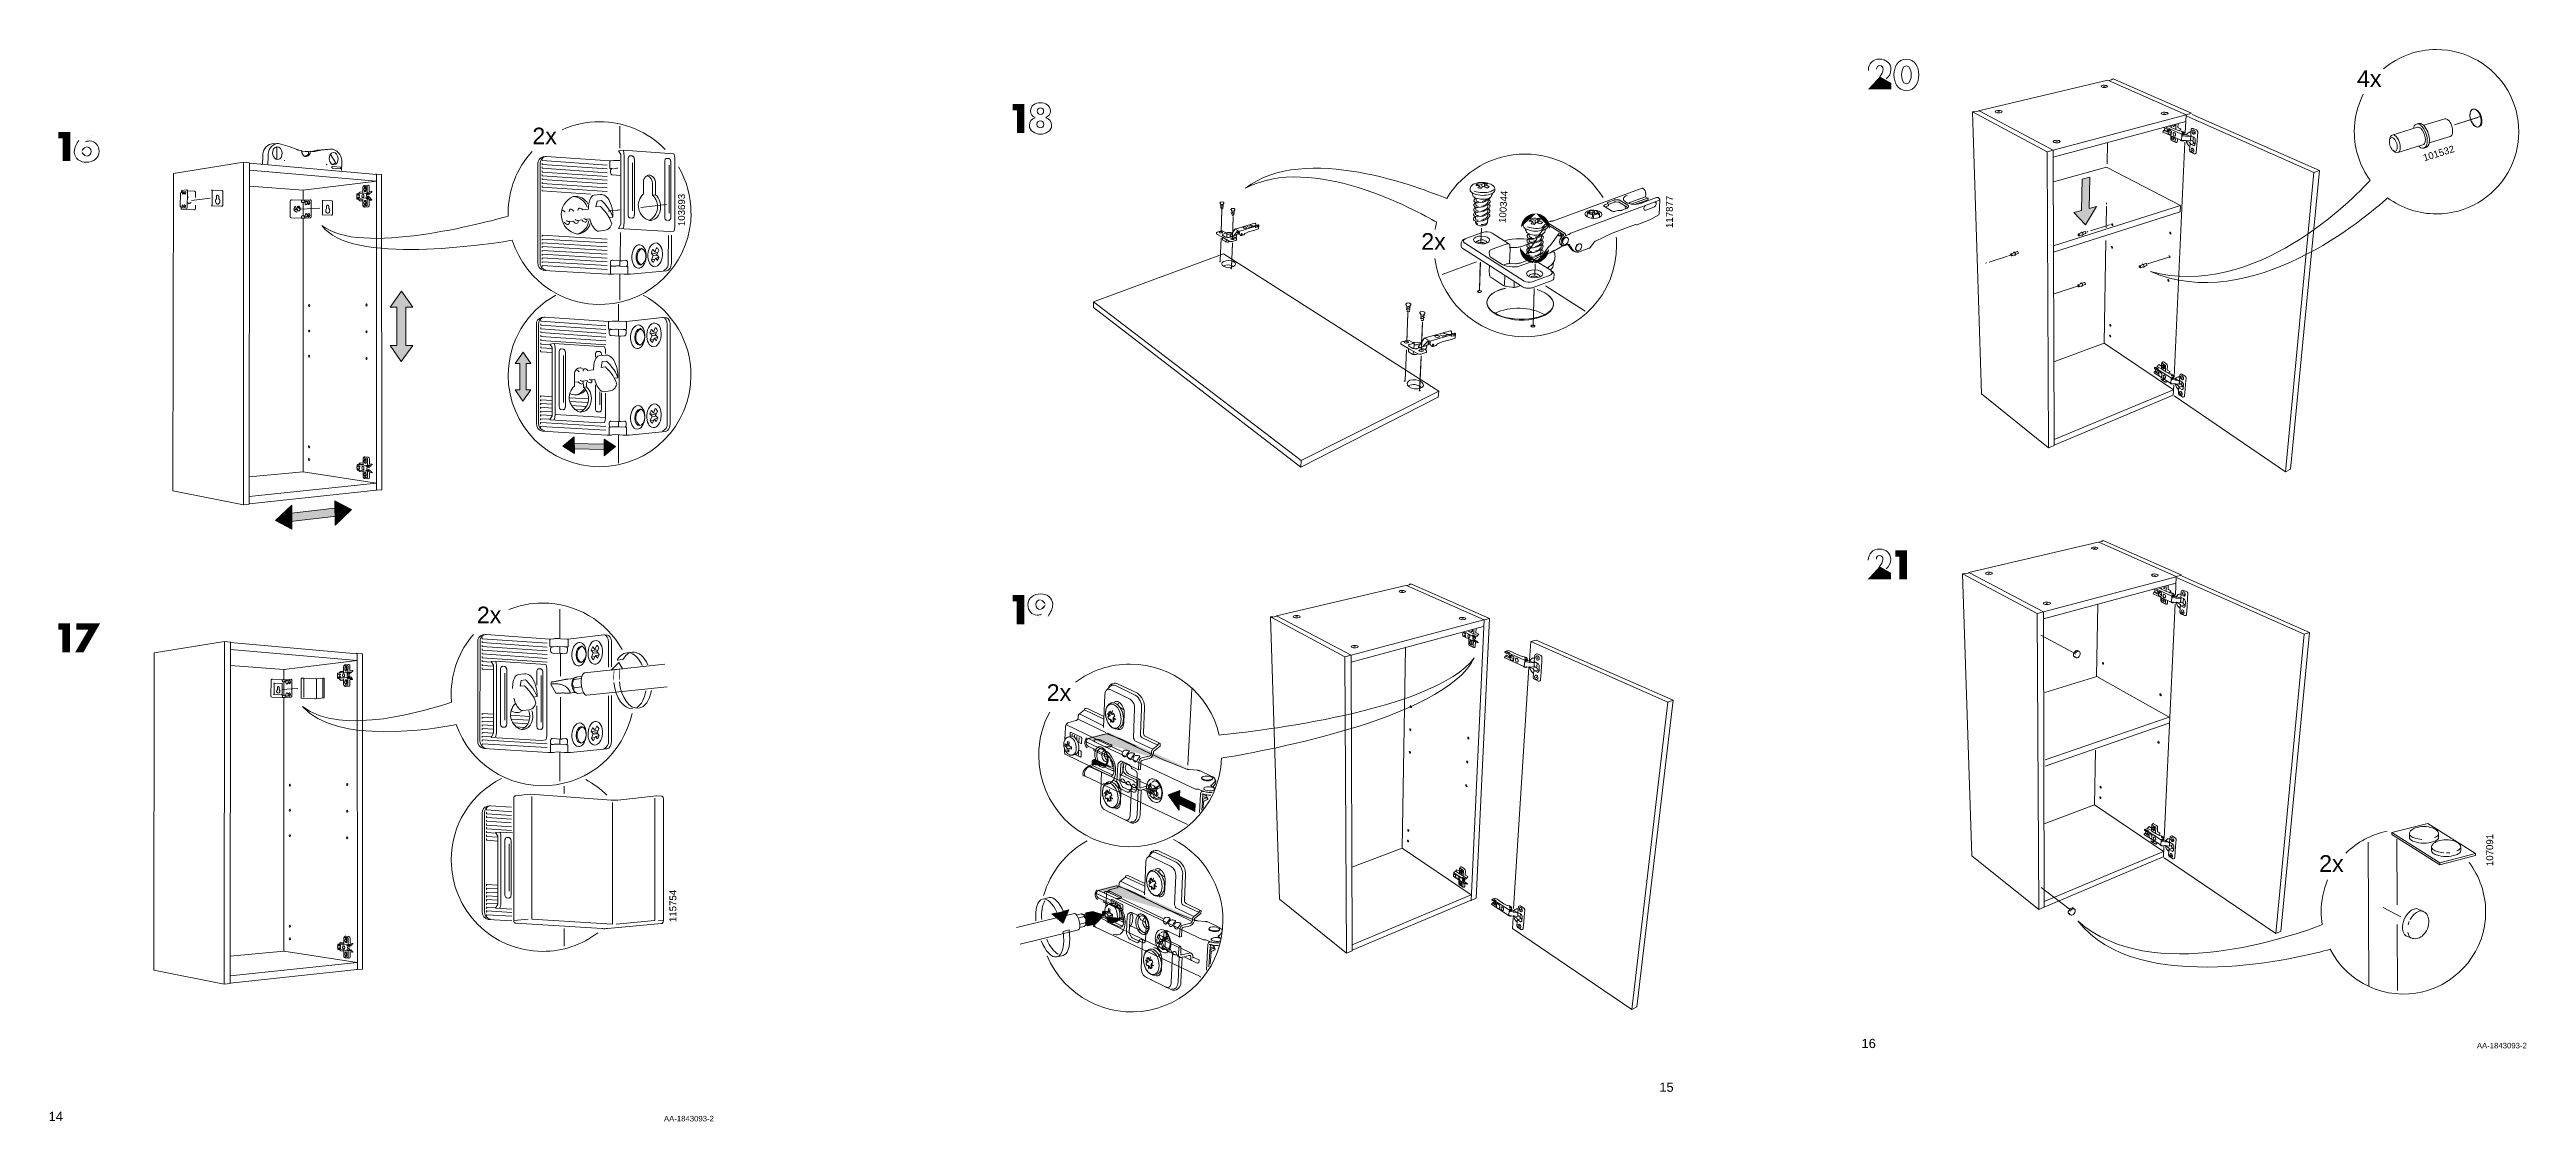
# Model space of a CAD drawing. Header units: metres. Extents: x -8.4 to 7.9, y -3.9 to 2.
# Drawn here: x 4.267 to 7.127, y -1.528 to -0.289 of the extents above; entities that cross this region are included whole.
import ezdxf

# ---------------------------------------------------------------- set-up
doc = ezdxf.new("R2010")
doc.units = ezdxf.units.M
doc.header["$MEASUREMENT"] = 0
for name, color, linetype, lineweight in [('PDF12_Geometry_Num_Penna__1', 255, 'Continuous', 18), ('PDF12_Geometry_Num_Penna__7', 7, 'Continuous', 18), ('PDF12_Solid Fills_Num_Penna__7', 7, 'Continuous', 18), ('PDF12_Text_Num_Penna__7', 7, 'Continuous', 18), ('PDF13_Geometry_Num_Penna__1', 255, 'Continuous', 18), ('PDF13_Geometry_Num_Penna__7', 7, 'Continuous', 18), ('PDF13_Solid Fills_Num_Penna__7', 7, 'Continuous', 18), ('PDF13_Text_Num_Penna__7', 7, 'Continuous', 18), ('PDF14_Geometry_Num_Penna__1', 255, 'Continuous', 18), ('PDF14_Geometry_Num_Penna__7', 7, 'Continuous', 18), ('PDF14_Text_Num_Penna__7', 7, 'Continuous', 18)]:
    doc.layers.add(name, color=color, linetype=linetype, lineweight=lineweight)
doc.styles.add('GENERATED_STYLE_2', font='')
doc.styles.get('GENERATED_STYLE_2').set_extended_font_data('Arial')

msp = doc.modelspace()

# ---------------------------------------------------------------- texts
at = {"layer": 'PDF12_Text_Num_Penna__7', "color": 7, "linetype": 'Continuous', "lineweight": 18, "attachment_point": 7, "style": 'GENERATED_STYLE_2'}
for s, insert, char_height in [('\\A1;{\\pql;\\fArial|b0|i0|c0|p34;2x}', (4.8242, -0.3988), 0.019189), ('\\A1;{\\pql;\\fArial|b0|i0|c0|p34;2x}', (4.7601, -0.9523), 0.019189), ('\\A1;{\\pql;\\fArial|b0|i0|c0|p34;14}', (4.2656, -1.5276), 0.01066), ('\\A1;{\\pql;\\fArial|b0|i0|c0|p34;AA-1843093-2}', (4.9762, -1.5281), 0.006396)]:
    msp.add_mtext(s, dxfattribs=dict(at, insert=insert, char_height=char_height))
at = {"layer": 'PDF12_Text_Num_Penna__7', "color": 7, "linetype": 'Continuous', "lineweight": 18, "char_height": 0.007995, "attachment_point": 7, "rotation": 90, "style": 'GENERATED_STYLE_2'}
for s, insert in [('\\A1;{\\pql;\\fArial|b0|i0|c0|p34;103693}', (5.0006, -0.4934)), ('\\A1;{\\pql;\\fArial|b0|i0|c0|p34;115754}', (4.9906, -1.2977))]:
    msp.add_mtext(s, dxfattribs=dict(at, insert=insert))
at = {"layer": 'PDF13_Text_Num_Penna__7', "color": 7, "linetype": 'Continuous', "lineweight": 18, "char_height": 0.007995, "attachment_point": 7, "style": 'GENERATED_STYLE_2'}
for s, insert, rotation in [('\\A1;{\\pql;\\fArial|b0|i0|c0|p34;100344}', (5.9482, -0.49), 86.2188), ('\\A1;{\\pql;\\fArial|b0|i0|c0|p34;117877}', (6.1413, -0.4956), 90)]:
    msp.add_mtext(s, dxfattribs=dict(at, insert=insert, rotation=rotation))
at = {"layer": 'PDF13_Text_Num_Penna__7', "color": 7, "linetype": 'Continuous', "lineweight": 18, "attachment_point": 7, "style": 'GENERATED_STYLE_2'}
for s, insert, char_height in [('\\A1;{\\pql;\\fArial|b0|i0|c0|p34;2x}', (5.8506, -0.5207), 0.019189), ('\\A1;{\\pql;\\fArial|b0|i0|c0|p34;2x}', (5.4181, -1.042), 0.019189), ('\\A1;{\\pql;\\fArial|b0|i0|c0|p34;15}', (6.1255, -1.4939), 0.01066)]:
    msp.add_mtext(s, dxfattribs=dict(at, insert=insert, char_height=char_height))
at = {"layer": 'PDF14_Text_Num_Penna__7', "color": 7, "linetype": 'Continuous', "lineweight": 18, "attachment_point": 7, "style": 'GENERATED_STYLE_2'}
for s, insert, char_height in [('\\A1;{\\pql;\\fArial|b0|i0|c0|p34;4x}', (6.9311, -0.3325), 0.019189), ('\\A1;{\\pql;\\fArial|b0|i0|c0|p34;2x}', (6.8874, -1.2396), 0.019189), ('\\A1;{\\pql;\\fArial|b0|i0|c0|p34;16}', (6.359, -1.4434), 0.01066), ('\\A1;{\\pql;\\fArial|b0|i0|c0|p34;AA-1843093-2}', (7.0696, -1.4437), 0.006396)]:
    msp.add_mtext(s, dxfattribs=dict(at, insert=insert, char_height=char_height))
at = {"layer": 'PDF14_Text_Num_Penna__7', "color": 7, "linetype": 'Continuous', "lineweight": 18, "char_height": 0.007995, "attachment_point": 7, "style": 'GENERATED_STYLE_2'}
for s, insert, rotation in [('\\A1;{\\pql;\\fArial|b0|i0|c0|p34;101532}', (7.0089, -0.4186), 17.1936), ('\\A1;{\\pql;\\fArial|b0|i0|c0|p34;107091}', (7.0885, -1.233), 90)]:
    msp.add_mtext(s, dxfattribs=dict(at, insert=insert, rotation=rotation))

# ---------------------------------------------------------------- hatches: boundary and pattern name
at = {"layer": 'PDF12_Geometry_Num_Penna__7', "linetype": 'Continuous', "lineweight": 18}
for points in [[(4.2819, -0.392), (4.2819, -0.4183), (4.2906, -0.4183), (4.2906, -0.3846), (4.277, -0.3846), (4.277, -0.392)], [(4.3178, -0.3846), (4.3083, -0.396), (4.3084, -0.3961)], [(4.3093, -0.4017, 0.412857), (4.3038, -0.4071)], [(4.3038, -0.4071, 0.412784), (4.3093, -0.4127)], [(4.6783, -0.5871), (4.6862, -0.5871), (4.6733, -0.5687), (4.6599, -0.5871), (4.6679, -0.5871), (4.6679, -0.6315), (4.6599, -0.6315), (4.6729, -0.6499), (4.6862, -0.6315), (4.6783, -0.6315)], [(4.817, -0.652), (4.8225, -0.652), (4.8136, -0.6392), (4.8043, -0.652), (4.8098, -0.652), (4.8098, -0.6827), (4.8043, -0.6827), (4.8133, -0.6955), (4.8225, -0.6827), (4.817, -0.6827)], [(4.2816, -0.9597), (4.2816, -0.9859), (4.2903, -0.9859), (4.2903, -0.9523), (4.2767, -0.9523), (4.2767, -0.9597)], [(4.3116, -0.9597), (4.2963, -0.9859), (4.3059, -0.9859), (4.3252, -0.9523), (4.2976, -0.9523), (4.2976, -0.9597)], [(4.919, -1.0037, 0.083413), (4.9182, -1.0208)], [(4.9256, -1.0025, 0.086646), (4.9247, -1.0201)]]:
    msp.add_hatch(color=7, dxfattribs=at).paths.add_polyline_path(points)
at = {"layer": 'PDF12_Solid Fills_Num_Penna__7', "linetype": 'Continuous', "lineweight": 18}
for points in [[(4.8727, -0.7561), (4.8725, -0.7369), (4.8595, -0.7478)], [(4.9073, -0.7588), (4.9071, -0.7396), (4.9203, -0.7479)], [(4.9106, -0.7453), (4.867, -0.7445), (4.8683, -0.7509), (4.9119, -0.7517)], [(4.5464, -0.8157), (4.5466, -0.8435), (4.5275, -0.8336)], [(4.5416, -0.8352), (4.6046, -0.8278), (4.6026, -0.8185), (4.5396, -0.8259)], [(4.5963, -0.811), (4.5966, -0.8388), (4.6154, -0.8209)]]:
    msp.add_hatch(color=7, dxfattribs=at).paths.add_polyline_path(points)
at = {"layer": 'PDF13_Geometry_Num_Penna__1', "linetype": 'Continuous', "lineweight": 18}
for points in [[(5.9832, -0.4788, 0.414194), (5.9657, -0.4947)], [(5.9992, -0.4963, 0.41417), (5.9832, -0.4788)], [(5.9646, -0.5185, 0.414242), (5.9805, -0.5361)], [(5.9805, -0.5361, 0.414257), (5.9981, -0.5201)], [(5.5821, -1.1201), (5.4893, -1.0785), (5.4639, -1.0849)], [(5.4941, -1.1185), (5.4732, -1.109), (5.4703, -1.1106), (5.47, -1.1159)], [(5.6, -1.2977), (5.586, -1.2931), (5.5005, -1.2542), (5.4757, -1.2604)], [(5.4627, -1.2867), (5.4645, -1.3026), (5.4749, -1.3004), (5.4821, -1.2927), (5.4818, -1.2882), (5.4712, -1.285)], [(5.4887, -1.277), (5.4768, -1.2715), (5.4881, -1.2773)], [(5.4817, -1.2906), (5.4855, -1.291), (5.485, -1.29), (5.4844, -1.2842), (5.4819, -1.2854)], [(5.4905, -1.2761), (5.4887, -1.277), (5.5028, -1.2835), (5.5002, -1.2807)], [(5.5052, -1.2932), (5.4855, -1.291), (5.4882, -1.2961), (5.4932, -1.2991), (5.4988, -1.2979)]]:
    msp.add_hatch(color=255, dxfattribs=at).paths.add_polyline_path(points)
at = {"layer": 'PDF13_Geometry_Num_Penna__7', "linetype": 'Continuous', "lineweight": 18}
for points in [[(5.3837, -0.3595), (5.3837, -0.3858), (5.3924, -0.3858), (5.3924, -0.3521), (5.3788, -0.3521), (5.3788, -0.3595)], [(5.3835, -0.9271), (5.3835, -0.9534), (5.3923, -0.9534), (5.3923, -0.9197), (5.3787, -0.9197), (5.3787, -0.9271)], [(5.4025, -0.9534), (5.4121, -0.9421), (5.412, -0.942)], [(5.4166, -0.9308, 0.415746), (5.411, -0.9253)], [(5.411, -0.9364, 0.415701), (5.4166, -0.9308)], [(5.5712, -1.1609), (5.5891, -1.1699), (5.5895, -1.161), (5.5716, -1.152), (5.5719, -1.1455), (5.5584, -1.1507), (5.5709, -1.1685)], [(5.4214, -1.2692), (5.421, -1.2693), (5.4133, -1.2711)], [(5.4436, -1.2835), (5.424, -1.2883), (5.4371, -1.2991)]]:
    msp.add_hatch(color=7, dxfattribs=at).paths.add_polyline_path(points)
at = {"layer": 'PDF13_Solid Fills_Num_Penna__7', "linetype": 'Continuous', "lineweight": 18}
msp.add_hatch(color=7, dxfattribs=at).paths.add_polyline_path([(5.438, -1.3359), (5.4374, -1.3362), (5.4299, -1.338)])
at = {"layer": 'PDF14_Geometry_Num_Penna__7', "linetype": 'Continuous', "lineweight": 18}
for points in [[(6.3764, -0.3119, 0.04531), (6.3766, -0.3134)], [(6.3801, -0.3205), (6.3663, -0.3354), (6.3934, -0.3354), (6.3934, -0.328)], [(6.6218, -0.473), (6.6225, -0.4369), (6.6136, -0.4393), (6.6129, -0.4754), (6.6042, -0.4777), (6.6177, -0.4921), (6.6304, -0.4707)], [(6.3762, -0.8781, 0.043293), (6.3763, -0.8795)], [(6.4028, -0.8753), (6.4028, -0.9016), (6.4116, -0.9016), (6.4116, -0.8679), (6.398, -0.8679), (6.398, -0.8753)], [(6.3798, -0.8866), (6.3661, -0.9016), (6.3932, -0.9016), (6.3932, -0.8942)]]:
    msp.add_hatch(color=7, dxfattribs=at).paths.add_polyline_path(points)

# ---------------------------------------------------------------- linework, layer by layer
at = {"layer": 'PDF12_Geometry_Num_Penna__1', "color": 255, "linetype": 'Continuous', "lineweight": 18, "flags": 128}
for points in [[(4.5567, -0.4739), (4.5787, -0.4728)], [(4.9137, -0.4759), (4.9233, -0.4748)], [(4.9495, -0.4717), (4.9793, -0.4683)], [(4.5351, -1.0287), (4.5535, -1.0276)]]:
    msp.add_lwpolyline(points, dxfattribs=at)
at = {"layer": 'PDF12_Geometry_Num_Penna__7', "color": 7, "linetype": 'Continuous', "lineweight": 18, "flags": 128}
for points in [[(4.5127, -0.4222), (4.5129, -0.4127, -0.379339), (4.5232, -0.3985), (4.5293, -0.398, 0.375681), (4.519, -0.4122), (4.5188, -0.4227)], [(4.5293, -0.398), (4.5296, -0.398), (4.5299, -0.398), (4.5303, -0.398), (4.5306, -0.398), (4.5309, -0.398), (4.5309, -0.398, -0.053892), (4.5524, -0.405), (4.5528, -0.4051), (4.5531, -0.4052), (4.5535, -0.4053), (4.5538, -0.4054), (4.5542, -0.4055), (4.5545, -0.4055)], [(4.9775, -0.4047, 0.20312), (4.9019, -0.3728, 0.106244), (4.8586, -0.382)], [(4.5619, -0.4073), (4.5579, -0.4069), (4.5579, -0.4071), (4.5579, -0.4074), (4.558, -0.4078), (4.5581, -0.4082), (4.5582, -0.4085), (4.5583, -0.4088), (4.5584, -0.4092), (4.5585, -0.4095), (4.5586, -0.4098), (4.5588, -0.4101), (4.5589, -0.4104), (4.5591, -0.4107), (4.5593, -0.411), (4.5595, -0.4112), (4.5597, -0.4115), (4.5599, -0.4117), (4.5601, -0.4119), (4.5603, -0.4121), (4.5605, -0.4123), (4.5608, -0.4124), (4.561, -0.4126), (4.5612, -0.4127), (4.5615, -0.4128), (4.5617, -0.4129), (4.562, -0.413), (4.5622, -0.4131), (4.5625, -0.4131), (4.5627, -0.4131), (4.563, -0.4131), (4.5632, -0.4131, 0.383485), (4.5677, -0.4069), (4.5619, -0.4073), (4.5648, -0.4076)], [(4.5709, -0.4072), (4.5711, -0.4072), (4.5713, -0.4072), (4.5715, -0.4072), (4.5717, -0.4072), (4.572, -0.4072), (4.5723, -0.4072), (4.5726, -0.4071), (4.573, -0.4071), (4.5747, -0.4067), (4.5765, -0.4063), (4.5782, -0.406), (4.5799, -0.4057), (4.5817, -0.4054), (4.5834, -0.4052), (4.5852, -0.405), (4.5869, -0.4048, -0.022034), (4.5937, -0.4046), (4.5937, -0.4046, -0.370989), (4.6041, -0.4204), (4.6039, -0.4292)], [(4.824, -0.407, 0.188259), (4.7963, -0.4783, 0.007941), (4.7964, -0.4818)], [(4.9375, -0.5489), (4.9366, -0.549), (4.9356, -0.549), (4.9345, -0.549), (4.9334, -0.549), (4.9324, -0.549), (4.9314, -0.549), (4.9304, -0.5489), (4.9222, -0.5484), (4.9178, -0.5489), (4.9171, -0.5489), (4.9163, -0.549), (4.9154, -0.549), (4.9144, -0.549), (4.9134, -0.549), (4.9125, -0.549), (4.9117, -0.5489), (4.8375, -0.5445, -0.38202), (4.8305, -0.5353), (4.8305, -0.4215, -0.378334), (4.8365, -0.4133), (4.8391, -0.4129), (4.8396, -0.4129), (4.8401, -0.4129)], [(4.8391, -0.4129, 0.366732), (4.8332, -0.4212), (4.8331, -0.5351, 0.393042), (4.8401, -0.5443)], [(4.4353, -0.4604), (4.4354, -0.4546, 0.405704), (4.4342, -0.4531), (4.426, -0.4526)], [(4.4623, -0.462), (4.4623, -0.4594, 0.538316), (4.4604, -0.4576), (4.4602, -0.4577), (4.46, -0.4579), (4.4599, -0.458), (4.4597, -0.4582), (4.4596, -0.4585), (4.4595, -0.4587), (4.4595, -0.459), (4.4595, -0.4592), (4.4595, -0.4619, 0.571643), (4.4607, -0.4679)], [(4.6231, -0.4606), (4.6226, -0.4606, -0.294732), (4.6216, -0.4598), (4.6216, -0.4598), (4.6215, -0.4597), (4.6215, -0.4595), (4.6215, -0.4593), (4.6214, -0.4591), (4.6214, -0.4589), (4.6214, -0.4588), (4.6215, -0.4586), (4.6215, -0.4584), (4.6216, -0.4582), (4.6216, -0.4581), (4.6216, -0.4567), (4.6216, -0.4565), (4.6217, -0.4564), (4.6217, -0.4563), (4.6218, -0.4562), (4.6219, -0.4561), (4.622, -0.456), (4.6221, -0.456), (4.6238, -0.4559)], [(4.6232, -0.4572), (4.6232, -0.4572), (4.6228, -0.4572, 0.306636), (4.6216, -0.4581)], [(4.6387, -0.4532), (4.636, -0.4534), (4.636, -0.4533), (4.6359, -0.4532), (4.6359, -0.4531), (4.6359, -0.453), (4.6359, -0.4529), (4.6359, -0.4481, 0.376662), (4.6346, -0.446), (4.6343, -0.446), (4.6343, -0.446), (4.6343, -0.446), (4.6342, -0.446), (4.6342, -0.446), (4.6342, -0.446), (4.6305, -0.4463, 0.209499), (4.6295, -0.447), (4.6292, -0.4471, 0.256368), (4.6285, -0.4485), (4.6285, -0.4539), (4.6251, -0.4542), (4.625, -0.4542), (4.625, -0.4543), (4.625, -0.4543), (4.625, -0.4544), (4.6241, -0.4549), (4.624, -0.455), (4.624, -0.4551), (4.6239, -0.4552), (4.6239, -0.4553), (4.6239, -0.4554), (4.6239, -0.4556), (4.6239, -0.4557), (4.6238, -0.4558), (4.6238, -0.4559), (4.6327, -0.4552, 0.548065), (4.6322, -0.4559, 0.711195), (4.6328, -0.4558)], [(4.6378, -0.4619), (4.6378, -0.4617), (4.6378, -0.4615), (4.6377, -0.4613), (4.6376, -0.4612), (4.6375, -0.461), (4.6374, -0.4609), (4.6372, -0.4609), (4.6371, -0.4609), (4.6358, -0.4608), (4.6357, -0.4608), (4.6357, -0.4607), (4.6356, -0.4606), (4.6356, -0.4605), (4.6356, -0.4591), (4.6353, -0.4591), (4.6353, -0.4591), (4.6333, -0.4592), (4.6331, -0.4592), (4.6331, -0.4592), (4.6331, -0.4592), (4.6331, -0.4592, -0.619406), (4.6331, -0.4573), (4.6334, -0.4573), (4.6356, -0.4571), (4.6356, -0.4557), (4.6356, -0.4557), (4.6356, -0.4556), (4.6372, -0.4555)], [(4.6334, -0.4551), (4.6337, -0.4551, 0.537223), (4.6332, -0.4558, 0.71529), (4.6338, -0.4558)], [(4.6344, -0.4551), (4.6347, -0.455, 0.538439), (4.6342, -0.4557, 0.731708), (4.6349, -0.4557, -0.227853), (4.6354, -0.455), (4.6357, -0.455)], [(4.8823, -0.4747), (4.889, -0.4739, -0.046287), (4.8898, -0.4659, -0.115927), (4.8927, -0.4592, -0.197145), (4.8953, -0.4577), (4.9028, -0.4569, -0.199936), (4.9084, -0.4584, -0.117278), (4.9133, -0.4644, -0.080644), (4.9169, -0.4761, -0.044492), (4.9172, -0.4831), (4.913, -0.4836)], [(4.9628, -0.4575, -0.51372), (4.9593, -0.4868, -0.579388), (4.9524, -0.4562), (4.9524, -0.4431), (4.9525, -0.4417), (4.9527, -0.4405), (4.9531, -0.4393), (4.9536, -0.4382), (4.9542, -0.4372), (4.9549, -0.4364), (4.9558, -0.4357), (4.9567, -0.4351, -0.325036), (4.9628, -0.4444), (4.9628, -0.4575), (4.9665, -0.4571)], [(4.434, -0.4746, 0.380297), (4.4351, -0.4732), (4.4352, -0.4691)], [(4.5614, -0.4842), (4.5613, -0.4842), (4.5611, -0.4842), (4.561, -0.4842), (4.5608, -0.4842), (4.5606, -0.4842), (4.5605, -0.4842), (4.5603, -0.4842), (4.559, -0.4841), (4.5583, -0.4842), (4.5582, -0.4842), (4.5581, -0.4842), (4.558, -0.4842), (4.5578, -0.4842), (4.5577, -0.4842), (4.5575, -0.4842), (4.5574, -0.4842), (4.5457, -0.4838, -0.374392), (4.5446, -0.4824), (4.5447, -0.4645, -0.393391), (4.5457, -0.4632), (4.5461, -0.4631), (4.5461, -0.4631), (4.5462, -0.4631)], [(4.5512, -0.4703, 0.736078), (4.5517, -0.4771), (4.5519, -0.4771), (4.5522, -0.477), (4.5524, -0.477), (4.5527, -0.4769)], [(4.5517, -0.4741), (4.5512, -0.4742), (4.5511, -0.4742, -0.113236), (4.5508, -0.4741)], [(4.5519, -0.4727), (4.5527, -0.4726, -0.047033), (4.5528, -0.4716, -0.116849), (4.5532, -0.4707, -0.204585), (4.5535, -0.4706), (4.5544, -0.4705, -0.197565), (4.5551, -0.4706, -0.115769), (4.5557, -0.4714, -0.080876), (4.5562, -0.4729, -0.047241), (4.5562, -0.4737), (4.5557, -0.4738)], [(4.5557, -0.4753, -0.199212), (4.5551, -0.4756), (4.5542, -0.4757, -0.201933), (4.5538, -0.4756, -0.114166), (4.5532, -0.4749, -0.048081), (4.5529, -0.474), (4.5525, -0.474)], [(4.5675, -0.4632), (4.5681, -0.4632, -0.346028), (4.5689, -0.4645), (4.5688, -0.4824)], [(4.5875, -0.4691), (4.5873, -0.4692), (4.5872, -0.4693), (4.587, -0.4695), (4.5869, -0.4696), (4.5868, -0.4699), (4.5867, -0.4701), (4.5867, -0.4703), (4.5867, -0.4706), (4.5866, -0.473, 0.57152), (4.5878, -0.4785)], [(4.6216, -0.4615), (4.6322, -0.4607, 0.571677), (4.6327, -0.4615), (4.6329, -0.4615), (4.633, -0.4615), (4.6331, -0.4615), (4.6332, -0.4615)], [(4.6285, -0.4641), (4.6285, -0.4692, 0.252832), (4.629, -0.4705), (4.6293, -0.4707), (4.6293, -0.4707), (4.6294, -0.4708), (4.6295, -0.471), (4.6296, -0.4711), (4.6297, -0.4712), (4.6299, -0.4713), (4.63, -0.4714), (4.6302, -0.4714), (4.6303, -0.4714)], [(4.6292, -0.4701), (4.6329, -0.4699, 0.353453), (4.6335, -0.4689), (4.6336, -0.4623), (4.6375, -0.4621)], [(4.6348, -0.4614, -0.554064), (4.6342, -0.4606), (4.6338, -0.4606)], [(4.6342, -0.4614), (4.6343, -0.4614), (4.6344, -0.4614), (4.6344, -0.4614), (4.6344, -0.4614), (4.6348, -0.4614), (4.6349, -0.4614), (4.635, -0.4614), (4.6352, -0.4613), (4.6353, -0.4613), (4.6353, -0.4613), (4.6354, -0.4613), (4.6354, -0.4613, -0.218464), (4.6348, -0.4606), (4.6352, -0.4605)], [(4.8884, -0.4677, 0.324226), (4.8713, -0.4593, 0.731917), (4.876, -0.5027, 0.318283), (4.891, -0.4905)], [(4.8813, -0.4863), (4.8772, -0.4868), (4.876, -0.4869, -0.117398), (4.8756, -0.4869, -0.116963), (4.8738, -0.4858)], [(4.9132, -0.4954, -0.200606), (4.9083, -0.4982), (4.9009, -0.4992, -0.200582), (4.8981, -0.4984, -0.116863), (4.8934, -0.4928, -0.049142), (4.8905, -0.485), (4.8873, -0.4855), (4.8861, -0.4856, -0.109138), (4.8856, -0.4856, -0.117512), (4.8838, -0.4845)], [(4.8711, -0.4876), (4.8671, -0.4881), (4.8659, -0.4882, -0.115938), (4.8655, -0.4882, -0.116402), (4.8637, -0.4871)], [(4.9813, -0.5042), (4.9812, -0.5353, -0.328856), (4.9759, -0.5446)], [(4.9497, -0.5192), (4.9503, -0.5192), (4.9508, -0.5193, 0.549835), (4.9497, -0.5381, 0.547325), (4.9508, -0.5193)], [(4.9683, -0.5257), (4.9614, -0.5243, -0.070316), (4.9629, -0.5207, -0.028097), (4.9632, -0.5203), (4.9656, -0.5232), (4.9676, -0.5184, -0.097286), (4.9684, -0.5188)], [(4.9663, -0.5303), (4.9686, -0.5331, 0.021695), (4.9688, -0.5327, 0.07006), (4.9704, -0.5292), (4.968, -0.5262), (4.9701, -0.5214)], [(4.8512, -0.5733, 0.274135), (4.7963, -0.6659, 0.414208), (4.9019, -0.7715, 0.414206), (5.0074, -0.6659, 0.275264), (4.9522, -0.5731)], [(4.936, -0.7348), (4.9352, -0.7348), (4.9341, -0.7348), (4.9331, -0.7349), (4.9319, -0.7349), (4.9309, -0.7348), (4.9299, -0.7348), (4.929, -0.7348), (4.9207, -0.7343), (4.9163, -0.7347), (4.9156, -0.7348), (4.9148, -0.7348), (4.9139, -0.7348), (4.913, -0.7348), (4.912, -0.7348), (4.911, -0.7348), (4.9102, -0.7348), (4.8359, -0.7304, -0.381286), (4.8289, -0.7212), (4.8289, -0.6072, -0.382696), (4.8349, -0.5989), (4.8375, -0.5986), (4.8381, -0.5986), (4.8385, -0.5986)], [(4.8375, -0.5986, 0.364556), (4.8315, -0.6069), (4.8315, -0.7209, 0.393984), (4.8385, -0.7301)], [(4.9483, -0.6119), (4.9489, -0.6119), (4.9495, -0.612, 0.554917), (4.9482, -0.6309, 0.550361), (4.9495, -0.612)], [(4.9669, -0.6182), (4.96, -0.6168, -0.070085), (4.9615, -0.6132, -0.028097), (4.9618, -0.6128), (4.9641, -0.6157), (4.9662, -0.6109, -0.096145), (4.967, -0.6113)], [(4.9649, -0.6228), (4.9672, -0.6257, 0.019132), (4.9674, -0.6253, 0.069684), (4.969, -0.6217), (4.9666, -0.6188), (4.9687, -0.6139)], [(4.9799, -0.6072), (4.9798, -0.7212, -0.333354), (4.9745, -0.7305)], [(4.877, -0.6577), (4.876, -0.6582), (4.8752, -0.6589), (4.8745, -0.6597), (4.8739, -0.6607), (4.8734, -0.6618), (4.873, -0.663), (4.8727, -0.6642), (4.8727, -0.6655), (4.8727, -0.6783, 0.589312), (4.8795, -0.7083, 0.528635), (4.8831, -0.6796)], [(4.8881, -0.6603), (4.8948, -0.6595, -0.046274), (4.8956, -0.6515, -0.115738), (4.8986, -0.6448, -0.197425), (4.9011, -0.6433), (4.9086, -0.6425, -0.199533), (4.9142, -0.644, -0.117202), (4.9191, -0.65, -0.080572), (4.9227, -0.6617, -0.044492), (4.923, -0.6687), (4.9189, -0.6692)], [(4.8871, -0.6719), (4.883, -0.6724), (4.8818, -0.6725, -0.11308), (4.8814, -0.6725, -0.116655), (4.8796, -0.6714)], [(4.919, -0.681, -0.199793), (4.9141, -0.6838), (4.9067, -0.6848, -0.20019), (4.9039, -0.684, -0.116845), (4.8992, -0.6784, -0.049142), (4.8963, -0.6706), (4.8931, -0.6711), (4.8919, -0.6712, -0.11823), (4.8914, -0.6712, -0.117373), (4.8897, -0.6701)], [(4.9483, -0.705), (4.9488, -0.705), (4.9494, -0.7051, 0.551878), (4.9483, -0.724)], [(4.9669, -0.7116), (4.96, -0.7102, -0.070085), (4.9615, -0.7067, -0.028097), (4.9618, -0.7063), (4.9641, -0.7092), (4.9662, -0.7043, -0.095113), (4.967, -0.7048)], [(4.9649, -0.7163), (4.9672, -0.7191, 0.019166), (4.9674, -0.7187, 0.06966), (4.969, -0.7151), (4.9666, -0.7122), (4.9687, -0.7073)], [(4.6218, -0.7733), (4.6217, -0.7732), (4.6217, -0.773), (4.6216, -0.7728), (4.6216, -0.7726), (4.6216, -0.7725), (4.6216, -0.7723), (4.6216, -0.7721), (4.6217, -0.7719), (4.6217, -0.7718), (4.6218, -0.7716), (4.6218, -0.7715), (4.6218, -0.7698), (4.6218, -0.7696), (4.6218, -0.7695), (4.6219, -0.7693), (4.622, -0.7692), (4.6221, -0.7691), (4.6222, -0.7691), (4.6224, -0.769), (4.6329, -0.7701, 0.559114), (4.6324, -0.7709), (4.6324, -0.771), (4.6325, -0.771), (4.6325, -0.7711), (4.6326, -0.7711), (4.6326, -0.7711), (4.6327, -0.7712), (4.6327, -0.7712), (4.6328, -0.7712), (4.6328, -0.7711), (4.6329, -0.7711), (4.6329, -0.771), (4.633, -0.771)], [(4.6218, -0.7715, -0.269846), (4.6227, -0.7708), (4.6227, -0.7706), (4.6227, -0.7706), (4.6227, -0.7706), (4.6227, -0.7705), (4.6227, -0.7705), (4.6227, -0.7705), (4.6228, -0.7705)], [(4.6287, -0.7673), (4.6287, -0.7622, -0.234223), (4.6292, -0.761), (4.6295, -0.7608)], [(4.6363, -0.768), (4.6363, -0.768), (4.6362, -0.768), (4.6361, -0.7679), (4.6361, -0.7678), (4.636, -0.7676), (4.636, -0.7675), (4.636, -0.7627, 0.359896), (4.6346, -0.7604), (4.6309, -0.76)], [(4.6324, -0.7662), (4.6324, -0.7642, 0.352399), (4.6313, -0.7624)], [(4.634, -0.7711), (4.634, -0.7711), (4.6339, -0.7712), (4.6338, -0.7712), (4.6338, -0.7713), (4.6337, -0.7713), (4.6337, -0.7713), (4.6336, -0.7713), (4.6336, -0.7712), (4.6335, -0.7712), (4.6335, -0.7711), (4.6334, -0.7711), (4.6334, -0.771, -0.557948), (4.6339, -0.7702), (4.6336, -0.7702), (4.6336, -0.7702), (4.6335, -0.7702), (4.6335, -0.7702), (4.6334, -0.7702)], [(4.6339, -0.7702), (4.6341, -0.7702), (4.6342, -0.7702), (4.6343, -0.7703), (4.6344, -0.7703), (4.6345, -0.7703), (4.6346, -0.7703), (4.6346, -0.7703), (4.6349, -0.7703, 0.563263), (4.6344, -0.7711, 0.703245), (4.635, -0.7712, -0.20617), (4.6356, -0.7704), (4.6356, -0.7704), (4.6356, -0.7704), (4.6355, -0.7704), (4.6354, -0.7704)], [(4.624, -0.7757), (4.624, -0.7756), (4.624, -0.7755), (4.6328, -0.7764, -0.544074), (4.6323, -0.7757), (4.6324, -0.7757), (4.6325, -0.7756), (4.6325, -0.7756), (4.6326, -0.7756), (4.6326, -0.7755), (4.6327, -0.7756), (4.6327, -0.7756), (4.6328, -0.7756), (4.6328, -0.7756), (4.6329, -0.7757), (4.6329, -0.7757), (4.633, -0.7758)], [(4.6287, -0.7774), (4.6287, -0.7829, 0.261237), (4.6293, -0.7843), (4.6296, -0.7845), (4.6296, -0.7845), (4.6297, -0.7846), (4.6299, -0.7847), (4.63, -0.7848), (4.6301, -0.785), (4.6303, -0.785), (4.6304, -0.7851), (4.6306, -0.7851), (4.6343, -0.7855)], [(4.6323, -0.7817), (4.6323, -0.7797, 0.34661), (4.6313, -0.7779)], [(4.6332, -0.7724), (4.6333, -0.7724), (4.6333, -0.7724), (4.6333, -0.7724), (4.6334, -0.7725, 0.55221), (4.6336, -0.7744), (4.6358, -0.7746)], [(4.6334, -0.7759, 0.538794), (4.6338, -0.7765), (4.6335, -0.7765)], [(4.6344, -0.776, 0.545278), (4.6348, -0.7766), (4.6345, -0.7766)], [(4.9279, -0.9826, 0.270635), (4.836, -0.929, 0.09544), (4.7969, -0.9365)], [(4.7564, -0.9652, 0.181804), (4.7305, -1.0345, 0.02112), (4.7309, -1.0435)], [(4.9121, -1.0361), (4.9121, -1.088, -0.333197), (4.9068, -1.0973), (4.9102, -1.0976), (4.8683, -1.1016), (4.8674, -1.1017), (4.8664, -1.1017), (4.8653, -1.1017), (4.8642, -1.1017), (4.8631, -1.1017), (4.8621, -1.1017), (4.8612, -1.1016), (4.853, -1.1011), (4.8485, -1.1016), (4.8479, -1.1016), (4.8471, -1.1017), (4.8461, -1.1017), (4.8452, -1.1017), (4.8442, -1.1017), (4.8433, -1.1017), (4.8424, -1.1016), (4.7681, -1.0972, -0.381109), (4.7611, -1.088), (4.7611, -0.974, -0.382609), (4.7671, -0.9658), (4.7697, -0.9655), (4.7703, -0.9655), (4.7708, -0.9655)], [(4.7697, -0.9655, 0.364392), (4.7638, -0.9738), (4.7637, -1.0878, 0.39373), (4.7707, -1.097)], [(4.6165, -1.0071), (4.6138, -1.0073), (4.6138, -1.0073), (4.6137, -1.0072), (4.6137, -1.0071), (4.6136, -1.007), (4.6136, -1.0069), (4.6136, -1.002, 0.3773), (4.6124, -1), (4.6121, -1), (4.6121, -1), (4.612, -1), (4.612, -1), (4.612, -1), (4.612, -1), (4.6082, -1.0003, 0.21157), (4.6073, -1.0009), (4.607, -1.0011, 0.257206), (4.6063, -1.0024), (4.6063, -1.0079), (4.6028, -1.0082), (4.6028, -1.0082), (4.6028, -1.0082), (4.6028, -1.0083), (4.6028, -1.0084), (4.6019, -1.0089), (4.6018, -1.0089), (4.6017, -1.009), (4.6017, -1.0091), (4.6016, -1.0092), (4.6016, -1.0093), (4.6016, -1.0095), (4.6016, -1.0096), (4.6016, -1.0097), (4.6016, -1.0098), (4.6104, -1.0092, 0.546339), (4.61, -1.0098, 0.713318), (4.6106, -1.0098)], [(4.8805, -0.9788), (4.8811, -0.9788), (4.8818, -0.9789, 0.554917), (4.8804, -0.9977, 0.550341), (4.8818, -0.9789)], [(4.8991, -0.985), (4.8922, -0.9836, -0.070085), (4.8937, -0.9801, -0.028097), (4.894, -0.9797), (4.8964, -0.9826), (4.8985, -0.9777, -0.097286), (4.8992, -0.9782)], [(4.901, -0.9892), (4.8971, -0.9897), (4.8994, -0.9925, 0.020437), (4.8997, -0.9921, 0.069946), (4.9012, -0.9885), (4.8989, -0.9856), (4.9009, -0.9807)], [(4.5392, -1.0381), (4.5391, -1.0381), (4.5389, -1.0381), (4.5387, -1.0381), (4.5386, -1.0381), (4.5384, -1.0381), (4.5382, -1.0381), (4.5381, -1.0381), (4.5368, -1.0381), (4.5361, -1.0381), (4.536, -1.0381), (4.5359, -1.0381), (4.5357, -1.0381), (4.5356, -1.0381), (4.5354, -1.0381), (4.5353, -1.0381), (4.5352, -1.0381), (4.5235, -1.0377, -0.375049), (4.5224, -1.0363), (4.5225, -1.0185, -0.393391), (4.5235, -1.0171), (4.5239, -1.0171), (4.5239, -1.0171), (4.524, -1.0171)], [(4.5319, -1.0289), (4.5319, -1.0269, 0.538844), (4.5305, -1.0256), (4.5304, -1.0257), (4.5302, -1.0258), (4.5301, -1.026), (4.53, -1.0261), (4.5299, -1.0263), (4.5299, -1.0265), (4.5298, -1.0267), (4.5298, -1.0269), (4.5298, -1.0288, 0.571782), (4.5307, -1.0333)], [(4.5453, -1.0171), (4.5459, -1.0171, -0.346227), (4.5466, -1.0184), (4.5466, -1.0363)], [(4.6008, -1.0146), (4.6004, -1.0146, -0.294732), (4.5994, -1.0138), (4.5994, -1.0138), (4.5993, -1.0136), (4.5993, -1.0134), (4.5992, -1.0133), (4.5992, -1.0131), (4.5992, -1.0129), (4.5992, -1.0127), (4.5992, -1.0125), (4.5993, -1.0124), (4.5993, -1.0122), (4.5994, -1.012), (4.5994, -1.0106), (4.5994, -1.0105), (4.5994, -1.0103), (4.5995, -1.0102), (4.5996, -1.0101), (4.5997, -1.01), (4.5998, -1.01), (4.5999, -1.0099), (4.6016, -1.0098)], [(4.601, -1.0112), (4.601, -1.0112), (4.6006, -1.0112, 0.305024), (4.5994, -1.012)], [(4.6125, -1.0153, -0.554293), (4.612, -1.0145), (4.6116, -1.0146), (4.6115, -1.0145), (4.6115, -1.0145), (4.6114, -1.0144), (4.6114, -1.0144), (4.6113, -1.0144), (4.6113, -1.0144), (4.6112, -1.0144), (4.6112, -1.0144), (4.6111, -1.0144), (4.6111, -1.0145), (4.611, -1.0145), (4.611, -1.0146), (4.6106, -1.0147, 0.728383), (4.61, -1.0147), (4.5994, -1.0155)], [(4.6063, -1.018), (4.6063, -1.0232, 0.252621), (4.6068, -1.0244), (4.6071, -1.0246), (4.6071, -1.0246), (4.6072, -1.0248), (4.6073, -1.0249), (4.6074, -1.025), (4.6075, -1.0252), (4.6077, -1.0252), (4.6078, -1.0253), (4.6079, -1.0253), (4.6081, -1.0254)], [(4.607, -1.0241), (4.6107, -1.0238, 0.353453), (4.6113, -1.0229), (4.6113, -1.0163), (4.6152, -1.016)], [(4.61, -1.0147, 0.570023), (4.6105, -1.0155), (4.6107, -1.0155), (4.6108, -1.0154), (4.6109, -1.0154), (4.611, -1.0154)], [(4.6136, -1.0147), (4.6135, -1.0147), (4.6134, -1.0147), (4.6134, -1.0146), (4.6134, -1.0145), (4.6134, -1.013), (4.6131, -1.013), (4.6131, -1.013), (4.611, -1.0132), (4.6109, -1.0132), (4.6109, -1.0132), (4.6109, -1.0132), (4.6109, -1.0132, -0.618927), (4.6109, -1.0112), (4.6112, -1.0113), (4.6134, -1.0111), (4.6134, -1.0096), (4.6134, -1.0096), (4.6134, -1.0096), (4.615, -1.0095)], [(4.6111, -1.0091), (4.6115, -1.0091, 0.53536), (4.611, -1.0098, 0.715607), (4.6116, -1.0097)], [(4.6121, -1.009), (4.6125, -1.009, 0.540176), (4.612, -1.0097, 0.736032), (4.6126, -1.0096, -0.229523), (4.6132, -1.0089), (4.6135, -1.0089)], [(4.612, -1.0154), (4.6121, -1.0154), (4.6121, -1.0153), (4.6122, -1.0153), (4.6122, -1.0153), (4.6125, -1.0153), (4.6127, -1.0153), (4.6128, -1.0153), (4.6129, -1.0153), (4.613, -1.0153), (4.6131, -1.0153), (4.6132, -1.0153), (4.6132, -1.0153, -0.215626), (4.6126, -1.0145), (4.613, -1.0145)], [(4.8254, -1.0376), (4.8296, -1.0371, 0.044477), (4.8293, -1.0301, 0.080644), (4.8257, -1.0184, 0.117457), (4.8208, -1.0123, 0.199848), (4.8152, -1.0109), (4.8077, -1.0117, 0.197373), (4.8051, -1.0132, 0.116072), (4.8022, -1.0199, 0.046278), (4.8014, -1.0279)], [(4.8455, -1.0226, -0.072144), (4.8462, -1.0202, 0.008383), (4.85, -1.0197, 0.007381), (4.8519, -1.0194, 0.006413), (4.8538, -1.019, 0.003854), (4.8557, -1.0186, 0.00538), (4.8577, -1.0182)], [(4.8601, -1.0329, -0.000677), (4.8584, -1.0329, 0.005652), (4.8567, -1.033, 0.010954), (4.8549, -1.033, 0.006755), (4.8513, -1.0333), (4.8455, -1.0226, -0.007387), (4.8483, -1.0224, -0.017445), (4.851, -1.0224, -0.021356), (4.8537, -1.0225, -0.027755), (4.8563, -1.0229, -0.008296), (4.8576, -1.0232)], [(4.8626, -1.0255, 0.027249), (4.8613, -1.0247, 0.022994), (4.8601, -1.0241, 0.018417), (4.8588, -1.0236)], [(4.8648, -1.0168, 0.029371), (4.8634, -1.017, 0.009418), (4.862, -1.0173)], [(4.8663, -1.0293, 0.015953), (4.8658, -1.0285, 0.019951), (4.8652, -1.0279, 0.01689), (4.8646, -1.0271, 0.024189), (4.8639, -1.0265)], [(4.8761, -1.0335), (4.8734, -1.0321, -0.267678), (4.8705, -1.0186, -0.147713), (4.8718, -1.0163), (4.8724, -1.0159)], [(4.8711, -1.0197, 0.039358), (4.8707, -1.0208, 0.037136), (4.8706, -1.0217, 0.040716), (4.8705, -1.0226, 0.046377), (4.8707, -1.0235, 0.042579), (4.8709, -1.0243, 0.036126), (4.8714, -1.0252, 0.032881), (4.872, -1.0261, 0.013477), (4.8726, -1.0269), (4.8812, -1.0259)], [(4.8723, -1.017, 0.024243), (4.8726, -1.0172), (4.8809, -1.0163)], [(4.8726, -1.0157, -0.020175), (4.8731, -1.0155, -0.030179), (4.8739, -1.0151, -0.014587), (4.8748, -1.0147, -0.003165), (4.8763, -1.0142), (4.8815, -1.0136)], [(4.98, -1.0258), (4.8873, -1.0356, -0.296675), (4.8833, -1.0323), (4.8829, -1.0315), (4.8825, -1.0306), (4.8822, -1.0297), (4.8819, -1.0288), (4.8816, -1.0277), (4.8814, -1.0267), (4.8811, -1.0256), (4.881, -1.0246), (4.8808, -1.0234), (4.8807, -1.0223), (4.8807, -1.0212), (4.8807, -1.0201), (4.8807, -1.019), (4.8807, -1.018), (4.8808, -1.017), (4.881, -1.016), (4.8811, -1.015), (4.8813, -1.0142), (4.8816, -1.0134), (4.8819, -1.0126), (4.8822, -1.012), (4.8825, -1.0114), (4.8829, -1.0109), (4.8833, -1.0105), (4.8837, -1.0101), (4.8841, -1.0099), (4.8845, -1.0098), (4.8847, -1.0098)], [(4.8049, -1.0451, 0.589333), (4.8117, -1.0751, 0.405633), (4.82, -1.0536)], [(4.8256, -1.0494, -0.200322), (4.8207, -1.0522), (4.8133, -1.0532, -0.200528), (4.8105, -1.0524, -0.117155), (4.8058, -1.0468, -0.048889), (4.8029, -1.039)], [(4.8658, -1.0331, 0.017734), (4.8665, -1.0331, 0.043343), (4.8672, -1.033)], [(4.8677, -1.0317, 0.020296), (4.8675, -1.0312, 0.014517), (4.8672, -1.0306)], [(4.8805, -1.0719), (4.8811, -1.0719), (4.8816, -1.072, 0.551879), (4.8805, -1.0908)], [(4.8991, -1.0784), (4.8922, -1.077, -0.070085), (4.8937, -1.0735, -0.028097), (4.894, -1.0731), (4.8964, -1.076), (4.8985, -1.0711, -0.096145), (4.8992, -1.0716)], [(4.901, -1.0826), (4.8971, -1.0831), (4.8994, -1.0859, 0.020437), (4.8997, -1.0855, 0.069946), (4.9012, -1.0819), (4.8989, -1.079), (4.9009, -1.0741)], [(4.7885, -1.1317, 0.283296), (4.7305, -1.226, 0.414205), (4.836, -1.3315, 0.165087), (4.9, -1.3099)], [(4.7733, -1.2947, -0.381079), (4.7663, -1.2855), (4.7663, -1.1718, -0.381817), (4.7723, -1.1636), (4.7749, -1.1633), (4.7755, -1.1633), (4.776, -1.1633), (4.8001, -1.165)], [(4.7749, -1.1633, 0.363322), (4.769, -1.1716), (4.7689, -1.2853, 0.393487), (4.7759, -1.2944), (4.7733, -1.2947), (4.8006, -1.2963)], [(4.6065, -1.3212), (4.6065, -1.3161, -0.234223), (4.607, -1.3149), (4.6073, -1.3148)], [(4.6141, -1.322), (4.614, -1.322), (4.614, -1.3219), (4.6139, -1.3218), (4.6139, -1.3217), (4.6138, -1.3216), (4.6138, -1.3215), (4.6138, -1.3166, 0.359896), (4.6124, -1.3143), (4.6087, -1.314)], [(4.5996, -1.3272), (4.5995, -1.3271), (4.5995, -1.327), (4.5994, -1.3268), (4.5994, -1.3266), (4.5994, -1.3264), (4.5994, -1.3262), (4.5994, -1.3261), (4.5994, -1.3259), (4.5995, -1.3257), (4.5995, -1.3255), (4.5996, -1.3255), (4.5996, -1.3237), (4.5996, -1.3236), (4.5996, -1.3234), (4.5997, -1.3233), (4.5998, -1.3232), (4.5999, -1.3231), (4.6, -1.323), (4.6001, -1.323), (4.6107, -1.3241, 0.561002), (4.6101, -1.3248), (4.6102, -1.3249), (4.6102, -1.325), (4.6103, -1.325), (4.6103, -1.3251), (4.6104, -1.3251), (4.6104, -1.3251), (4.6105, -1.3251), (4.6106, -1.3251), (4.6106, -1.3251), (4.6107, -1.325), (4.6107, -1.325), (4.6108, -1.3249)], [(4.5996, -1.3255, -0.268765), (4.6005, -1.3247), (4.6005, -1.3246), (4.6005, -1.3245), (4.6005, -1.3245), (4.6005, -1.3245), (4.6005, -1.3244), (4.6005, -1.3244), (4.6005, -1.3244)], [(4.6018, -1.3296), (4.6018, -1.3295), (4.6018, -1.3294), (4.6106, -1.3304, -0.543942), (4.6101, -1.3297), (4.6102, -1.3296), (4.6102, -1.3296), (4.6103, -1.3295), (4.6103, -1.3295), (4.6104, -1.3295), (4.6104, -1.3295), (4.6105, -1.3295), (4.6105, -1.3295), (4.6106, -1.3296), (4.6106, -1.3296), (4.6107, -1.3297), (4.6108, -1.3298)], [(4.6065, -1.3314), (4.6064, -1.3369, 0.261928), (4.6071, -1.3383), (4.6074, -1.3384), (4.6074, -1.3384), (4.6075, -1.3386), (4.6076, -1.3387), (4.6078, -1.3388), (4.6079, -1.3389), (4.608, -1.339), (4.6082, -1.339), (4.6083, -1.3391), (4.6121, -1.3395)], [(4.6101, -1.3356), (4.6101, -1.3337, 0.346774), (4.609, -1.3319)], [(4.6101, -1.3201), (4.6101, -1.3182, 0.353094), (4.6091, -1.3164)], [(4.611, -1.3264), (4.611, -1.3264), (4.6111, -1.3264), (4.6111, -1.3264), (4.6112, -1.3264, 0.551914), (4.6114, -1.3283), (4.6136, -1.3285)], [(4.6118, -1.325), (4.6117, -1.3251), (4.6117, -1.3251), (4.6116, -1.3252), (4.6116, -1.3252), (4.6115, -1.3252), (4.6115, -1.3252), (4.6114, -1.3252), (4.6114, -1.3252), (4.6113, -1.3251), (4.6112, -1.3251), (4.6112, -1.325), (4.6111, -1.325, -0.556351), (4.6117, -1.3242), (4.6113, -1.3242), (4.6113, -1.3241), (4.6113, -1.3241), (4.6113, -1.3241), (4.6112, -1.3241)], [(4.6111, -1.3298, 0.538636), (4.6116, -1.3305), (4.6113, -1.3305)], [(4.6117, -1.3242), (4.6118, -1.3242), (4.612, -1.3242), (4.6121, -1.3242), (4.6122, -1.3242), (4.6123, -1.3242), (4.6123, -1.3242), (4.6123, -1.3242), (4.6127, -1.3243, 0.564921), (4.6122, -1.3251, 0.705366), (4.6128, -1.3251, -0.20617), (4.6134, -1.3244), (4.6134, -1.3243), (4.6133, -1.3243), (4.6133, -1.3243), (4.6132, -1.3243)], [(4.6121, -1.3299, 0.545278), (4.6126, -1.3306), (4.6123, -1.3306)]]:
    msp.add_lwpolyline(points, format="xyb", dxfattribs=at)
for points in [[(4.9252, -0.378), (4.9252, -0.4033)], [(4.4905, -0.8153), (4.4092, -0.7992), (4.4098, -0.4327), (4.4908, -0.4196)], [(4.4908, -0.4196), (4.4905, -0.8153)], [(4.4977, -0.4202), (4.4908, -0.4196)], [(4.4977, -0.4202), (4.4977, -0.4297)], [(4.4977, -0.4205), (4.6441, -0.4336)], [(4.4977, -0.4289), (4.6441, -0.4413)], [(4.5293, -0.4029), (4.5293, -0.4029), (4.5293, -0.4028), (4.5293, -0.4027), (4.5292, -0.4027), (4.5291, -0.4026), (4.5291, -0.4026), (4.529, -0.4025), (4.5289, -0.4025), (4.5287, -0.4024), (4.5286, -0.4024), (4.5284, -0.4024), (4.5283, -0.4024)], [(4.5291, -0.4159), (4.5293, -0.4029)], [(4.5545, -0.4055), (4.5578, -0.4059)], [(4.5578, -0.4059), (4.5578, -0.4059), (4.5578, -0.4059), (4.5578, -0.4059), (4.5578, -0.4059), (4.5578, -0.4059), (4.5578, -0.406)], [(4.5578, -0.406), (4.5578, -0.4063), (4.5579, -0.4067), (4.5579, -0.4069)], [(4.5604, -0.4122), (4.5623, -0.4124)], [(4.5623, -0.4124), (4.5624, -0.4124), (4.5625, -0.4124), (4.5626, -0.4124), (4.5628, -0.4123), (4.5629, -0.4123), (4.5631, -0.4122), (4.5633, -0.4122), (4.5635, -0.4121), (4.5636, -0.412), (4.5638, -0.4119), (4.5641, -0.4118), (4.5644, -0.4116), (4.5647, -0.4114), (4.5649, -0.4111), (4.5651, -0.4109), (4.5654, -0.4106), (4.5655, -0.4104), (4.5657, -0.4101), (4.5658, -0.4098), (4.5659, -0.4096), (4.5659, -0.4094), (4.5659, -0.4093), (4.5659, -0.4091), (4.5659, -0.409), (4.5659, -0.4088), (4.5659, -0.4087), (4.5659, -0.4085), (4.5658, -0.4084), (4.5658, -0.4083), (4.5657, -0.4082), (4.5656, -0.4081), (4.5655, -0.408), (4.5654, -0.4079), (4.5653, -0.4078), (4.5652, -0.4077), (4.5651, -0.4077), (4.565, -0.4076), (4.5648, -0.4076)], [(4.5677, -0.4069), (4.5691, -0.407)], [(4.5691, -0.407), (4.5708, -0.4067), (4.5725, -0.4064), (4.5741, -0.4061), (4.5758, -0.4058), (4.5775, -0.4056), (4.5792, -0.4055), (4.5809, -0.4053)], [(4.5691, -0.407), (4.5709, -0.4072)], [(4.5809, -0.4053), (4.5869, -0.4048)], [(4.5967, -0.4192), (4.5911, -0.4107)], [(4.5933, -0.4245), (4.5932, -0.4245), (4.5931, -0.4246), (4.593, -0.4246), (4.5929, -0.4247), (4.5929, -0.4248), (4.5929, -0.425), (4.5928, -0.4251)], [(4.5928, -0.4251), (4.5928, -0.4257)], [(4.5928, -0.4257), (4.5928, -0.4259), (4.5929, -0.426), (4.5929, -0.4262), (4.593, -0.4263), (4.5931, -0.4264), (4.5932, -0.4264), (4.5933, -0.4264)], [(4.5933, -0.4264), (4.6028, -0.4273)], [(4.6029, -0.4254), (4.5934, -0.4245)], [(4.6028, -0.4273), (4.6028, -0.4273), (4.6029, -0.4254)], [(4.8357, -0.4163), (4.8356, -0.4163), (4.8355, -0.4164), (4.8355, -0.4166), (4.8355, -0.4174)], [(4.8355, -0.4165), (4.8357, -0.4163)], [(4.8355, -0.4176), (4.8357, -0.4177), (4.8356, -0.4177), (4.8355, -0.4176), (4.8355, -0.4174)], [(4.8357, -0.4207), (4.8356, -0.4207), (4.8355, -0.4208), (4.8355, -0.421), (4.8355, -0.4218)], [(4.8355, -0.4209), (4.8357, -0.4207)], [(4.8355, -0.422), (4.8357, -0.4221), (4.8356, -0.422), (4.8355, -0.4219), (4.8355, -0.4218)], [(4.8357, -0.425), (4.8356, -0.4251), (4.8355, -0.4252), (4.8355, -0.4253), (4.8355, -0.4261)], [(4.8355, -0.4253), (4.8357, -0.425)], [(4.8355, -0.4264), (4.8357, -0.4265), (4.8356, -0.4265), (4.8355, -0.4263), (4.8355, -0.4261)], [(4.9107, -0.4229), (4.8357, -0.4177)], [(4.9107, -0.4273), (4.8357, -0.4221)], [(4.9107, -0.4317), (4.8357, -0.4265)], [(4.8401, -0.4129), (4.9137, -0.4181)], [(4.9179, -0.4177), (4.9149, -0.4181), (4.9146, -0.4181), (4.9143, -0.4181), (4.914, -0.4181), (4.9137, -0.4181)], [(4.9157, -0.4272), (4.9162, -0.427), (4.9167, -0.427), (4.9137, -0.4268), (4.9137, -0.4181)], [(4.9137, -0.4268), (4.9139, -0.4268), (4.9143, -0.4268), (4.9146, -0.4268), (4.9149, -0.4268)], [(4.9144, -0.4297), (4.9144, -0.4289), (4.9147, -0.4282), (4.9151, -0.4276), (4.9157, -0.4272)], [(4.916, -0.4271), (4.9167, -0.427)], [(4.9217, -0.4266), (4.9178, -0.4271)], [(4.9179, -0.4177), (4.9187, -0.4177), (4.9196, -0.4176), (4.9206, -0.4175), (4.9218, -0.4175), (4.9229, -0.4175), (4.924, -0.4175), (4.9251, -0.4176)], [(4.9229, -0.4266), (4.9226, -0.4266), (4.9223, -0.4266), (4.9219, -0.4266), (4.9217, -0.4266)], [(4.9264, -0.4105), (4.9236, -0.4064), (4.9289, -0.4058)], [(4.9236, -0.4961), (4.9264, -0.4913), (4.9264, -0.4105)], [(4.9289, -0.4058), (4.9293, -0.4068), (4.9297, -0.4078), (4.9299, -0.4089), (4.93, -0.4101), (4.9301, -0.4114)], [(4.9887, -0.4154), (4.9886, -0.4142), (4.9885, -0.413), (4.9882, -0.4119), (4.9879, -0.4109), (4.9875, -0.4099), (4.9289, -0.4058)], [(4.9301, -0.4114), (4.9301, -0.4898)], [(4.9371, -0.4122), (4.9368, -0.4122), (4.9365, -0.4123), (4.9359, -0.4127), (4.9355, -0.4132), (4.9352, -0.4138), (4.9349, -0.4146), (4.9349, -0.4151), (4.9348, -0.4159), (4.9348, -0.4799)], [(4.9412, -0.4136), (4.941, -0.4133), (4.9408, -0.413), (4.9405, -0.4127), (4.9403, -0.4125), (4.9399, -0.4124), (4.9396, -0.4123), (4.9371, -0.4122)], [(4.94, -0.4201), (4.94, -0.4756)], [(4.9412, -0.4136), (4.9416, -0.4143), (4.9418, -0.4149), (4.9419, -0.4156), (4.942, -0.4161), (4.9421, -0.4167), (4.9421, -0.4172)], [(4.9421, -0.4172), (4.9421, -0.4792), (4.9421, -0.4798), (4.942, -0.4803), (4.9419, -0.4809), (4.9418, -0.4815), (4.9417, -0.482), (4.9414, -0.4826)], [(4.9793, -0.4151), (4.9789, -0.4151), (4.9786, -0.4152), (4.9781, -0.4156), (4.9776, -0.4161), (4.9774, -0.4167), (4.9771, -0.4175), (4.977, -0.418), (4.977, -0.4188), (4.977, -0.4826)], [(4.9834, -0.4165), (4.9832, -0.4162), (4.9829, -0.4159), (4.9827, -0.4157), (4.9824, -0.4154), (4.9821, -0.4153), (4.9817, -0.4153), (4.9793, -0.4151)], [(4.9822, -0.4231), (4.9822, -0.4784)], [(4.9834, -0.4165), (4.9837, -0.4172), (4.9839, -0.4178), (4.9841, -0.4185), (4.9841, -0.419), (4.9842, -0.4196), (4.9843, -0.4201)], [(4.9843, -0.4201), (4.9842, -0.4819)], [(4.9887, -0.4154), (4.9887, -0.4935)], [(4.4179, -0.4548), (4.4177, -0.4711), (4.4177, -0.4712), (4.4178, -0.4712), (4.4178, -0.4712), (4.418, -0.4712)], [(4.4179, -0.4548), (4.4179, -0.4548), (4.418, -0.4548), (4.4181, -0.4548)], [(4.4181, -0.4548), (4.4187, -0.4547)], [(4.4187, -0.4547), (4.4187, -0.4547), (4.4188, -0.4546), (4.4188, -0.4546), (4.4189, -0.4545), (4.4189, -0.4543), (4.4189, -0.4542), (4.4189, -0.454)], [(4.4189, -0.4521), (4.4247, -0.4516), (4.4247, -0.4516), (4.4247, -0.4516)], [(4.4189, -0.4521), (4.4189, -0.4521), (4.4189, -0.4521), (4.4189, -0.4536), (4.4189, -0.4536), (4.4189, -0.4537), (4.4189, -0.4537), (4.4189, -0.4538), (4.4189, -0.4539), (4.4189, -0.454)], [(4.4253, -0.4516), (4.4247, -0.4516)], [(4.426, -0.4526), (4.4259, -0.4524), (4.4259, -0.4522), (4.4258, -0.452), (4.4257, -0.4519), (4.4256, -0.4518), (4.4256, -0.4517), (4.4254, -0.4516), (4.4253, -0.4516)], [(4.4259, -0.4606), (4.426, -0.453)], [(4.426, -0.453), (4.426, -0.4528), (4.426, -0.4526)], [(4.4537, -0.4699), (4.4543, -0.4689), (4.4543, -0.4528)], [(4.4543, -0.4528), (4.4538, -0.452), (4.4548, -0.4519)], [(4.4667, -0.4535), (4.4667, -0.4533), (4.4667, -0.4531), (4.4666, -0.4528), (4.4666, -0.4526), (4.4665, -0.4524), (4.4548, -0.4519)], [(4.4667, -0.4535), (4.4667, -0.4691)], [(4.4977, -0.4297), (4.4974, -0.8047)], [(4.5596, -0.4633), (4.5596, -0.4519), (4.4977, -0.4472)], [(4.6441, -0.4413), (4.5596, -0.4519)], [(4.6226, -0.4572), (4.6227, -0.4572), (4.6227, -0.4571)], [(4.6226, -0.4572), (4.6226, -0.4572), (4.6226, -0.4572), (4.6226, -0.4572), (4.6226, -0.4571)], [(4.6245, -0.457), (4.6227, -0.4571)], [(4.6247, -0.4572), (4.6247, -0.4571), (4.6246, -0.457), (4.6246, -0.457), (4.6245, -0.457)], [(4.6247, -0.4579), (4.6247, -0.4572)], [(4.6284, -0.4567), (4.6286, -0.4567), (4.6287, -0.4567), (4.6289, -0.4568), (4.629, -0.4569), (4.629, -0.4569), (4.6292, -0.4571), (4.6293, -0.4572), (4.6294, -0.4574), (4.6295, -0.4577), (4.6295, -0.4579), (4.6296, -0.4581), (4.6296, -0.4583), (4.6296, -0.4585), (4.6296, -0.4587), (4.6296, -0.459), (4.6295, -0.4592), (4.6295, -0.4594), (4.6294, -0.4596), (4.6293, -0.4598), (4.6292, -0.46), (4.629, -0.4602), (4.629, -0.4603), (4.6289, -0.4603), (4.6288, -0.4604), (4.6287, -0.4604), (4.6285, -0.4605), (4.6284, -0.4605)], [(4.6285, -0.4539), (4.6285, -0.4544)], [(4.6285, -0.4544), (4.6285, -0.4545), (4.6285, -0.4546), (4.6286, -0.4547), (4.6286, -0.4548), (4.6286, -0.4549), (4.6286, -0.455)], [(4.6336, -0.4481), (4.6336, -0.4479), (4.6336, -0.4478), (4.6336, -0.4477), (4.6335, -0.4476), (4.6335, -0.4475), (4.6334, -0.4474), (4.6334, -0.4473), (4.6333, -0.4473), (4.6332, -0.4472), (4.6331, -0.4472), (4.6331, -0.4472), (4.633, -0.4472), (4.6293, -0.4475)], [(4.6302, -0.4492), (4.6303, -0.449), (4.6304, -0.4488), (4.6305, -0.4487), (4.6306, -0.4485), (4.6307, -0.4484), (4.6308, -0.4484), (4.631, -0.4483), (4.6311, -0.4483)], [(4.6322, -0.4518), (4.6322, -0.4499)], [(4.6328, -0.4552), (4.6328, -0.4552), (4.6329, -0.4552), (4.633, -0.4552), (4.6331, -0.4552), (4.6331, -0.4552), (4.6332, -0.4552), (4.6332, -0.4552), (4.6332, -0.4552)], [(4.6336, -0.4546), (4.6336, -0.4481)], [(4.6338, -0.4551), (4.6339, -0.4551), (4.634, -0.4551), (4.634, -0.4551), (4.6341, -0.4551), (4.6341, -0.4551), (4.6342, -0.4551), (4.6342, -0.4551), (4.6343, -0.4551)], [(4.6348, -0.455), (4.6349, -0.455), (4.635, -0.455), (4.6351, -0.455), (4.6351, -0.455), (4.6352, -0.455), (4.6352, -0.455), (4.6353, -0.455)], [(4.6358, -0.4554), (4.6357, -0.4555), (4.6357, -0.4555), (4.6356, -0.4555), (4.6356, -0.4556)], [(4.6371, -0.455), (4.6358, -0.455)], [(4.6359, -0.4534), (4.636, -0.4534)], [(4.6387, -0.4532), (4.639, -0.4532), (4.639, -0.4537), (4.6379, -0.4544)], [(4.6501, -0.4338), (4.6442, -0.4333), (4.643, -0.4335)], [(4.6444, -0.7986), (4.6442, -0.4333)], [(4.6503, -0.798), (4.6501, -0.4338)], [(4.8357, -0.4513), (4.8355, -0.4514), (4.8355, -0.4515), (4.8354, -0.4516), (4.8354, -0.4524)], [(4.8355, -0.4527), (4.8357, -0.4528), (4.8355, -0.4527), (4.8355, -0.4526), (4.8354, -0.4524)], [(4.8357, -0.4294), (4.8356, -0.4294), (4.8355, -0.4296), (4.8355, -0.4297), (4.8355, -0.4305)], [(4.8355, -0.4296), (4.8357, -0.4294)], [(4.8355, -0.4307), (4.8357, -0.4309), (4.8356, -0.4309), (4.8355, -0.4307), (4.8355, -0.4305)], [(4.8355, -0.434), (4.8357, -0.4338), (4.8355, -0.4338), (4.8355, -0.4339), (4.8355, -0.4341), (4.8355, -0.4349)], [(4.8355, -0.4351), (4.8357, -0.4353), (4.8355, -0.4352), (4.8355, -0.4351), (4.8355, -0.4349)], [(4.8357, -0.4382), (4.8355, -0.4382), (4.8355, -0.4384), (4.8355, -0.4385), (4.8355, -0.4393)], [(4.8355, -0.4384), (4.8357, -0.4382)], [(4.8355, -0.4395), (4.8357, -0.4397), (4.8355, -0.4396), (4.8355, -0.4395), (4.8355, -0.4393)], [(4.8357, -0.4426), (4.8355, -0.4426), (4.8355, -0.4427), (4.8355, -0.4429), (4.8355, -0.4437)], [(4.8355, -0.4427), (4.8357, -0.4426)], [(4.8355, -0.4439), (4.8357, -0.444), (4.8355, -0.444), (4.8355, -0.4439), (4.8355, -0.4437)], [(4.8357, -0.447), (4.8355, -0.447), (4.8355, -0.4471), (4.8355, -0.4473), (4.8355, -0.4481)], [(4.8355, -0.4472), (4.8357, -0.447)], [(4.8355, -0.4483), (4.8357, -0.4484), (4.8355, -0.4483), (4.8355, -0.4482), (4.8355, -0.4481)], [(4.8355, -0.4515), (4.8357, -0.4513)], [(4.9107, -0.436), (4.8357, -0.4309)], [(4.9107, -0.4403), (4.8357, -0.4353)], [(4.9107, -0.4447), (4.8357, -0.4397)], [(4.9107, -0.4491), (4.8357, -0.444)], [(4.9107, -0.4534), (4.8357, -0.4484)], [(4.8913, -0.4565), (4.8357, -0.4528)], [(4.9144, -0.4297), (4.9144, -0.4312), (4.9144, -0.4319), (4.9147, -0.4327), (4.9151, -0.4333), (4.9155, -0.4338), (4.9161, -0.4341), (4.9167, -0.4342), (4.9259, -0.4349)], [(4.9665, -0.4571), (4.9665, -0.444)], [(4.418, -0.4712), (4.418, -0.4712), (4.4186, -0.4712)], [(4.4186, -0.4712), (4.4186, -0.4713), (4.4186, -0.4714), (4.4186, -0.4715), (4.4186, -0.4718)], [(4.4186, -0.4718), (4.4186, -0.4737)], [(4.4186, -0.4737), (4.4186, -0.4737), (4.4186, -0.4737), (4.4187, -0.4737), (4.4188, -0.4738), (4.4189, -0.4738), (4.4191, -0.4738), (4.4198, -0.4738)], [(4.4193, -0.4737), (4.4249, -0.4734)], [(4.4194, -0.4737), (4.4194, -0.4737), (4.4193, -0.4737), (4.4193, -0.4737)], [(4.4198, -0.4739), (4.4199, -0.4739), (4.4199, -0.4739), (4.42, -0.4739), (4.4201, -0.4739), (4.4202, -0.4739)], [(4.4202, -0.4739), (4.4335, -0.4746)], [(4.4213, -0.4704), (4.4213, -0.4704), (4.4213, -0.4703)], [(4.4257, -0.4719), (4.4258, -0.4661)], [(4.4279, -0.4671), (4.4276, -0.4671), (4.4273, -0.467), (4.4271, -0.467), (4.4268, -0.4669), (4.4265, -0.4667), (4.4262, -0.4666), (4.426, -0.4664), (4.4258, -0.4661), (4.4259, -0.4606)], [(4.4273, -0.4599), (4.4271, -0.46), (4.4268, -0.4601), (4.4266, -0.4602), (4.4263, -0.4603), (4.4261, -0.4605), (4.4259, -0.4606)], [(4.4279, -0.4671), (4.4282, -0.4671), (4.4285, -0.467), (4.4288, -0.4669), (4.4291, -0.4668), (4.4294, -0.4666), (4.4297, -0.4664), (4.4299, -0.4662), (4.4301, -0.466)], [(4.4307, -0.4639), (4.4522, -0.4611)], [(4.4336, -0.4746), (4.4336, -0.4746), (4.4335, -0.4746), (4.4339, -0.4746)], [(4.4336, -0.4746), (4.434, -0.4746), (4.4339, -0.4746), (4.4339, -0.4746)], [(4.4654, -0.4703), (4.4537, -0.4699)], [(4.4664, -0.4702), (4.4654, -0.4703)], [(4.4667, -0.4691), (4.4667, -0.4693), (4.4666, -0.4696), (4.4666, -0.4698), (4.4665, -0.47), (4.4664, -0.4702)], [(4.5462, -0.4631), (4.5577, -0.4636)], [(4.55, -0.4744), (4.5498, -0.4744)], [(4.5505, -0.4743), (4.55, -0.4744)], [(4.5525, -0.474), (4.5523, -0.474)], [(4.5544, -0.4722), (4.5538, -0.4722), (4.5539, -0.4714), (4.5546, -0.4713)], [(4.5567, -0.4739), (4.5787, -0.4728)], [(4.5579, -0.465), (4.5579, -0.465), (4.5578, -0.465), (4.5578, -0.465), (4.5577, -0.465), (4.5577, -0.4636)], [(4.5584, -0.4636), (4.5579, -0.4636), (4.5579, -0.4636), (4.5578, -0.4636), (4.5578, -0.4636), (4.5577, -0.4636)], [(4.5578, -0.4655), (4.5579, -0.4654), (4.5579, -0.4653), (4.5579, -0.4652), (4.558, -0.4651), (4.5581, -0.4651)], [(4.5578, -0.4655), (4.5578, -0.4657), (4.5578, -0.4658), (4.5579, -0.4659), (4.5579, -0.466), (4.558, -0.4661), (4.5581, -0.4662), (4.5582, -0.4662), (4.5596, -0.4662)], [(4.558, -0.4817), (4.5579, -0.4817), (4.5579, -0.4818), (4.5578, -0.4819), (4.5578, -0.482), (4.5578, -0.4821), (4.5578, -0.4823)], [(4.558, -0.4828), (4.558, -0.4827), (4.5579, -0.4826), (4.5578, -0.4826), (4.5578, -0.4824), (4.5578, -0.4823)], [(4.558, -0.4828), (4.5578, -0.4828), (4.5578, -0.4842)], [(4.558, -0.4817), (4.5581, -0.4817), (4.5582, -0.4817)], [(4.5582, -0.4817), (4.5596, -0.4817), (4.5597, -0.4817), (4.5598, -0.4817), (4.5599, -0.4817), (4.5599, -0.4817)], [(4.5584, -0.4636), (4.5585, -0.4636), (4.5587, -0.4636), (4.5588, -0.4636), (4.559, -0.4636), (4.5592, -0.4636), (4.5594, -0.4636), (4.5595, -0.4636), (4.5597, -0.4636), (4.5608, -0.4637)], [(4.5596, -0.4843), (4.5595, -0.7775)], [(4.5596, -0.4662), (4.5596, -0.4817)], [(4.5596, -0.4662), (4.5597, -0.4662), (4.5598, -0.4662), (4.5599, -0.4662), (4.56, -0.4662), (4.5607, -0.4662)], [(4.5608, -0.4817), (4.5607, -0.4817), (4.5606, -0.4817), (4.5599, -0.4817)], [(4.5607, -0.465), (4.561, -0.465), (4.561, -0.4636)], [(4.5607, -0.4651), (4.5608, -0.4651), (4.5609, -0.4652), (4.5609, -0.4653), (4.5609, -0.4654), (4.5609, -0.4655), (4.5609, -0.4657)], [(4.5609, -0.4657), (4.5609, -0.4658), (4.5609, -0.4659), (4.5608, -0.466), (4.5608, -0.4661), (4.5607, -0.4662), (4.5607, -0.4662)], [(4.5607, -0.4828), (4.5608, -0.4827), (4.5608, -0.4827), (4.5609, -0.4826), (4.5609, -0.4824), (4.5609, -0.4823), (4.5609, -0.4821)], [(4.5607, -0.4828), (4.5608, -0.4828), (4.5609, -0.4828), (4.561, -0.4828)], [(4.5608, -0.4637), (4.5609, -0.4637), (4.5609, -0.4637), (4.561, -0.4636)], [(4.5608, -0.465), (4.5608, -0.465), (4.5609, -0.465), (4.561, -0.465)], [(4.5608, -0.4817), (4.5608, -0.4818), (4.5609, -0.4819), (4.5609, -0.482), (4.5609, -0.4821)], [(4.561, -0.4636), (4.5675, -0.4632)], [(4.561, -0.4828), (4.561, -0.4842)], [(4.568, -0.4838), (4.5614, -0.4842)], [(4.5655, -0.4804), (4.5663, -0.481), (4.5656, -0.4816)], [(4.5657, -0.466), (4.5665, -0.4665), (4.5658, -0.4672)], [(4.5819, -0.4647), (4.5814, -0.4639), (4.5824, -0.4639)], [(4.5814, -0.4803), (4.5819, -0.4795), (4.5819, -0.4647)], [(4.5921, -0.4807), (4.5814, -0.4803)], [(4.5933, -0.4653), (4.5933, -0.4651), (4.5933, -0.4649), (4.5932, -0.4647), (4.5932, -0.4645), (4.5931, -0.4643), (4.5824, -0.4639)], [(4.5892, -0.4731), (4.5892, -0.4707)], [(4.593, -0.4807), (4.5921, -0.4807)], [(4.5933, -0.4796), (4.5933, -0.4798), (4.5932, -0.4801), (4.5932, -0.4803), (4.5931, -0.4805), (4.593, -0.4807)], [(4.5933, -0.4653), (4.5933, -0.4796)], [(4.6222, -0.4622), (4.622, -0.4622), (4.6219, -0.4622), (4.6218, -0.4621), (4.6217, -0.462), (4.6217, -0.4618), (4.6216, -0.4617), (4.6216, -0.4615), (4.6216, -0.4598)], [(4.6235, -0.4623), (4.6222, -0.4622)], [(4.6225, -0.4606), (4.6225, -0.4607)], [(4.6225, -0.4607), (4.6225, -0.4607), (4.6225, -0.4608), (4.6225, -0.4608), (4.6226, -0.4608), (4.6226, -0.4609), (4.6226, -0.4609), (4.6226, -0.4609), (4.6227, -0.4609)], [(4.6226, -0.4606), (4.6226, -0.4607)], [(4.6247, -0.4598), (4.6247, -0.4606), (4.6247, -0.4607), (4.6246, -0.4607), (4.6246, -0.4608), (4.6245, -0.4608), (4.6227, -0.4609)], [(4.6238, -0.4628), (4.6238, -0.4627), (4.6238, -0.4626), (4.6237, -0.4625), (4.6237, -0.4624), (4.6236, -0.4623), (4.6235, -0.4623)], [(4.6238, -0.4628), (4.6238, -0.463), (4.6238, -0.4631), (4.6239, -0.4632), (4.6239, -0.4633), (4.624, -0.4634), (4.6241, -0.4635), (4.625, -0.4641)], [(4.6285, -0.4628), (4.624, -0.463)], [(4.625, -0.4643), (4.625, -0.4643), (4.625, -0.4642), (4.625, -0.4642), (4.625, -0.4641)], [(4.6253, -0.4643), (4.625, -0.4643)], [(4.6253, -0.4643), (4.6285, -0.4641), (4.6285, -0.4633)], [(4.6286, -0.4627), (4.6286, -0.4628), (4.6286, -0.4629), (4.6285, -0.463), (4.6285, -0.4631), (4.6285, -0.4632), (4.6285, -0.4633)], [(4.6301, -0.4646), (4.6302, -0.4645), (4.6303, -0.4643), (4.6304, -0.4641), (4.6305, -0.464), (4.6306, -0.4639), (4.6308, -0.4638), (4.6309, -0.4638), (4.6311, -0.4638)], [(4.6306, -0.4714), (4.6303, -0.4714), (4.6304, -0.4714), (4.6304, -0.4714)], [(4.6306, -0.4714), (4.6306, -0.4714), (4.6307, -0.4714), (4.6304, -0.4714)], [(4.6307, -0.4714), (4.6344, -0.4712), (4.6346, -0.4712), (4.6348, -0.4711), (4.6349, -0.471), (4.6351, -0.4709), (4.6353, -0.4707), (4.6354, -0.4705), (4.6355, -0.4703), (4.6356, -0.47), (4.6357, -0.4698), (4.6358, -0.4695), (4.6358, -0.4692), (4.6358, -0.4689), (4.6358, -0.4641)], [(4.6322, -0.4673), (4.6322, -0.4654)], [(4.6338, -0.4606), (4.6338, -0.4606), (4.6337, -0.4605), (4.6337, -0.4605), (4.6336, -0.4604), (4.6336, -0.4604), (4.6335, -0.4604), (4.6335, -0.4604), (4.6334, -0.4604), (4.6333, -0.4605), (4.6333, -0.4605), (4.6332, -0.4606), (4.6332, -0.4607), (4.6328, -0.4607)], [(4.6332, -0.4615), (4.6333, -0.4615), (4.6334, -0.4615), (4.6334, -0.4615), (4.6334, -0.4614)], [(4.6342, -0.4614), (4.6341, -0.4614), (4.634, -0.4614), (4.6339, -0.4614), (4.6337, -0.4614), (4.6334, -0.4614)], [(4.6353, -0.4613), (4.6353, -0.4613), (4.6354, -0.4613)], [(4.6361, -0.4636), (4.6361, -0.4636), (4.636, -0.4636), (4.6359, -0.4637), (4.6359, -0.4638), (4.6358, -0.4639), (4.6358, -0.4641)], [(4.6361, -0.4636), (4.639, -0.4634), (4.639, -0.4628)], [(4.6378, -0.4619), (4.6378, -0.4621), (4.639, -0.4628)], [(4.9028, -0.4706), (4.8977, -0.4712), (4.8989, -0.4644), (4.904, -0.4638)], [(4.9119, -0.4761), (4.9251, -0.4745)], [(4.9348, -0.4799), (4.9349, -0.4809), (4.935, -0.4818), (4.9354, -0.4825), (4.9358, -0.4831), (4.9361, -0.4834), (4.9364, -0.4837), (4.9367, -0.4838), (4.9371, -0.4839), (4.9395, -0.4841)], [(4.9414, -0.4826), (4.9412, -0.483), (4.9409, -0.4834), (4.9406, -0.4837), (4.9403, -0.4839), (4.9399, -0.484), (4.9395, -0.4841)], [(4.9495, -0.4717), (4.9793, -0.4683)], [(4.977, -0.4826), (4.977, -0.4836), (4.9773, -0.4844), (4.9775, -0.4852), (4.978, -0.4858), (4.9783, -0.4861), (4.9786, -0.4864), (4.9789, -0.4865), (4.9793, -0.4866), (4.9817, -0.4868)], [(4.9836, -0.4853), (4.9834, -0.4857), (4.9831, -0.4861), (4.9828, -0.4864), (4.9825, -0.4866), (4.9821, -0.4867), (4.9817, -0.4868)], [(4.9842, -0.4819), (4.9842, -0.4824), (4.9841, -0.483), (4.9841, -0.4836), (4.984, -0.4842), (4.9838, -0.4847), (4.9836, -0.4853)], [(4.8354, -0.5042), (4.8355, -0.504), (4.8355, -0.5039), (4.8357, -0.5039)], [(4.8357, -0.5039), (4.8354, -0.5041)], [(4.8357, -0.5054), (4.8355, -0.5053), (4.8355, -0.5052), (4.8354, -0.505), (4.8354, -0.5042)], [(4.8354, -0.5086), (4.8355, -0.5084), (4.8355, -0.5083), (4.8357, -0.5083), (4.8354, -0.5084)], [(4.8357, -0.5097), (4.8355, -0.5097), (4.8355, -0.5096), (4.8354, -0.5094), (4.8354, -0.5086)], [(4.8354, -0.513), (4.8355, -0.5128), (4.8355, -0.5127), (4.8357, -0.5127)], [(4.8357, -0.5127), (4.8354, -0.5128)], [(4.8357, -0.5141), (4.8355, -0.514), (4.8355, -0.5139), (4.8354, -0.5138), (4.8354, -0.513)], [(4.8355, -0.5052), (4.8357, -0.5054)], [(4.8355, -0.5096), (4.8357, -0.5097)], [(4.8355, -0.514), (4.8357, -0.5141)], [(4.9107, -0.5086), (4.8357, -0.5039)], [(4.9107, -0.5129), (4.8357, -0.5083)], [(4.9107, -0.5172), (4.8357, -0.5127)], [(4.9822, -0.4997), (4.9236, -0.4961)], [(4.9259, -0.5008), (4.9258, -0.5334)], [(4.9301, -0.4898), (4.93, -0.491), (4.9299, -0.4922), (4.9297, -0.4934), (4.9293, -0.4945), (4.9289, -0.4956)], [(4.9874, -0.4992), (4.9822, -0.4997)], [(4.9847, -0.5038), (4.9847, -0.5356)], [(4.9887, -0.4935), (4.9886, -0.4946), (4.9884, -0.4959), (4.9882, -0.4971), (4.9879, -0.4982), (4.9874, -0.4992)], [(4.8357, -0.5185), (4.8355, -0.5184), (4.8355, -0.5183), (4.8354, -0.5181), (4.8354, -0.5173)], [(4.8357, -0.5228), (4.8355, -0.5228), (4.8355, -0.5227), (4.8354, -0.5225), (4.8354, -0.5217), (4.8355, -0.5215), (4.8355, -0.5214), (4.8357, -0.5214)], [(4.8357, -0.5214), (4.8354, -0.5216)], [(4.8357, -0.5272), (4.8355, -0.5272), (4.8355, -0.527), (4.8354, -0.5269), (4.8354, -0.5261), (4.8355, -0.5259), (4.8355, -0.5258), (4.8357, -0.5258)], [(4.8357, -0.5258), (4.8354, -0.526)], [(4.8357, -0.5316), (4.8355, -0.5316), (4.8354, -0.5314), (4.8354, -0.5313), (4.8354, -0.5304), (4.8354, -0.5303), (4.8355, -0.5302), (4.8357, -0.5301)], [(4.8357, -0.5301), (4.8354, -0.5304)], [(4.8357, -0.536), (4.8355, -0.536), (4.8354, -0.5358), (4.8354, -0.5356), (4.8354, -0.5348), (4.8354, -0.5347), (4.8355, -0.5345), (4.8357, -0.5345)], [(4.8357, -0.5345), (4.8354, -0.5347)], [(4.8357, -0.5404), (4.8355, -0.5403), (4.8354, -0.5402), (4.8354, -0.54), (4.8354, -0.5392), (4.8354, -0.5391), (4.8355, -0.5389), (4.8357, -0.5389)], [(4.8357, -0.5389), (4.8354, -0.5391)], [(4.8355, -0.5184), (4.8357, -0.5185)], [(4.8355, -0.5227), (4.8357, -0.5228)], [(4.8355, -0.5271), (4.8357, -0.5272)], [(4.8355, -0.5315), (4.8357, -0.5316)], [(4.8355, -0.5358), (4.8357, -0.536)], [(4.8355, -0.5402), (4.8357, -0.5404)], [(4.9107, -0.5216), (4.8357, -0.517)], [(4.9107, -0.526), (4.8357, -0.5214)], [(4.9107, -0.5303), (4.8357, -0.5258)], [(4.9107, -0.5347), (4.8357, -0.5301)], [(4.9107, -0.539), (4.8357, -0.5345)], [(4.9107, -0.5434), (4.8357, -0.5389)], [(4.9154, -0.5332), (4.915, -0.5336), (4.9146, -0.5342), (4.9144, -0.5349), (4.9143, -0.5356), (4.9143, -0.5371)], [(4.9178, -0.5396), (4.9158, -0.5398), (4.9153, -0.5394), (4.9149, -0.539), (4.9146, -0.5384), (4.9144, -0.5378), (4.9143, -0.5371)], [(4.9158, -0.5398), (4.9143, -0.54), (4.9143, -0.5487)], [(4.9154, -0.5332), (4.916, -0.5329), (4.9166, -0.5329)], [(4.9161, -0.5329), (4.9166, -0.5329)], [(4.9166, -0.5329), (4.9258, -0.5334), (4.9263, -0.5334), (4.9269, -0.5334), (4.9275, -0.5334), (4.9279, -0.5334)], [(4.9178, -0.5396), (4.9187, -0.5396), (4.9196, -0.5395), (4.9206, -0.5395), (4.9217, -0.5394), (4.9229, -0.5394), (4.924, -0.5394), (4.925, -0.5395), (4.926, -0.5396), (4.9329, -0.5399)], [(4.9252, -0.5337), (4.9252, -0.5395)], [(4.9333, -0.5334), (4.933, -0.5331), (4.9327, -0.533), (4.9323, -0.5329), (4.9279, -0.5334)], [(4.9323, -0.5329), (4.9327, -0.533)], [(4.9329, -0.5399), (4.9333, -0.5396), (4.9336, -0.5391), (4.9339, -0.5385), (4.934, -0.5378), (4.9341, -0.5371), (4.9341, -0.5356)], [(4.9329, -0.5399), (4.9331, -0.54)], [(4.9331, -0.54), (4.9335, -0.54), (4.934, -0.54), (4.9345, -0.54), (4.9345, -0.5487)], [(4.9333, -0.5334), (4.9336, -0.5339), (4.9339, -0.5343), (4.934, -0.535), (4.9341, -0.5356)], [(4.9375, -0.5489), (4.9794, -0.5449), (4.9802, -0.5447), (4.981, -0.5443), (4.9818, -0.5436), (4.9826, -0.5429), (4.9832, -0.5419), (4.9837, -0.5408), (4.9842, -0.5396), (4.9845, -0.5383), (4.9847, -0.537), (4.9847, -0.5356)], [(4.9614, -0.5243), (4.9638, -0.5273)], [(4.9617, -0.5322), (4.9638, -0.5273)], [(4.9657, -0.5316), (4.9617, -0.5322)], [(4.9691, -0.5276), (4.9638, -0.5273)], [(4.9642, -0.5352), (4.9663, -0.5303)], [(4.9688, -0.5243), (4.9656, -0.5232)], [(4.9702, -0.5298), (4.9663, -0.5303)], [(4.9252, -0.5486), (4.9251, -0.579)], [(4.8385, -0.5986), (4.9122, -0.6038)], [(4.9237, -0.5835), (4.9237, -0.6033)], [(4.9331, -0.6038), (4.9745, -0.599)], [(4.9745, -0.599), (4.9748, -0.599), (4.9751, -0.599)], [(4.9786, -0.5993), (4.9751, -0.599)], [(4.8339, -0.6022), (4.8341, -0.602), (4.834, -0.602), (4.8339, -0.6021), (4.8339, -0.6023), (4.8339, -0.6031)], [(4.834, -0.6033), (4.8341, -0.6034), (4.834, -0.6034), (4.8339, -0.6033), (4.8339, -0.6031)], [(4.8341, -0.6064), (4.834, -0.6064), (4.8339, -0.6065), (4.8339, -0.6067), (4.8339, -0.6075)], [(4.8339, -0.6066), (4.8341, -0.6064)], [(4.834, -0.6077), (4.8341, -0.6078), (4.834, -0.6077), (4.8339, -0.6076), (4.8339, -0.6075)], [(4.8341, -0.6107), (4.834, -0.6108), (4.8339, -0.6109), (4.8339, -0.611), (4.8339, -0.6118)], [(4.8339, -0.611), (4.8341, -0.6107)], [(4.834, -0.6121), (4.8341, -0.6122), (4.834, -0.6121), (4.8339, -0.612), (4.8339, -0.6118)], [(4.8341, -0.6151), (4.834, -0.6151), (4.8339, -0.6152), (4.8339, -0.6154), (4.8339, -0.6162)], [(4.8339, -0.6153), (4.8341, -0.6151)], [(4.834, -0.6164), (4.8341, -0.6165), (4.834, -0.6165), (4.8339, -0.6164), (4.8339, -0.6162)], [(4.8341, -0.6195), (4.834, -0.6195), (4.8339, -0.6196), (4.8339, -0.6198), (4.8339, -0.6206)], [(4.8339, -0.6197), (4.8341, -0.6195)], [(4.8339, -0.6208), (4.8341, -0.621), (4.834, -0.6209), (4.8339, -0.6208), (4.8339, -0.6206)], [(4.8341, -0.6239), (4.834, -0.6239), (4.8339, -0.6241), (4.8339, -0.6242), (4.8339, -0.625)], [(4.8339, -0.6241), (4.8341, -0.6239)], [(4.8339, -0.6252), (4.8341, -0.6254), (4.834, -0.6253), (4.8339, -0.6252), (4.8339, -0.625)], [(4.8341, -0.6283), (4.834, -0.6283), (4.8339, -0.6284), (4.8339, -0.6286), (4.8339, -0.6294)], [(4.8339, -0.6285), (4.8341, -0.6283)], [(4.9092, -0.6086), (4.8341, -0.6034)], [(4.9092, -0.613), (4.8341, -0.6078)], [(4.9092, -0.6174), (4.8341, -0.6122)], [(4.9092, -0.6217), (4.8341, -0.6165)], [(4.9092, -0.626), (4.8341, -0.621)], [(4.9092, -0.6304), (4.8341, -0.6254)], [(4.8471, -0.6338), (4.8444, -0.6297), (4.8493, -0.6291)], [(4.8493, -0.6291), (4.8498, -0.6301), (4.8501, -0.6311), (4.8503, -0.6322), (4.8505, -0.6334), (4.8505, -0.6345)], [(4.9087, -0.6385), (4.9086, -0.6373), (4.9085, -0.6361), (4.9082, -0.635), (4.9079, -0.634), (4.9074, -0.633), (4.8493, -0.6291)], [(4.9164, -0.6034), (4.9134, -0.6038), (4.9131, -0.6038), (4.9128, -0.6038), (4.9125, -0.6038), (4.9122, -0.6038)], [(4.9142, -0.6129), (4.9147, -0.6127), (4.9152, -0.6126), (4.9122, -0.6124), (4.9122, -0.6038)], [(4.9122, -0.6124), (4.9125, -0.6124), (4.9128, -0.6124), (4.9131, -0.6124), (4.9134, -0.6124)], [(4.9129, -0.6154), (4.913, -0.6146), (4.9133, -0.6139), (4.9136, -0.6133), (4.9142, -0.6129)], [(4.9129, -0.6154), (4.9129, -0.6169), (4.913, -0.6176), (4.9132, -0.6183), (4.9136, -0.619), (4.914, -0.6195), (4.9146, -0.6198), (4.9152, -0.6199), (4.9244, -0.6206)], [(4.9164, -0.6128), (4.9157, -0.6128), (4.915, -0.6128), (4.9142, -0.6129)], [(4.9145, -0.6128), (4.9152, -0.6126)], [(4.9164, -0.6034), (4.9172, -0.6033), (4.9181, -0.6033), (4.9192, -0.6032), (4.9203, -0.6032), (4.9214, -0.6032), (4.9225, -0.6032), (4.9236, -0.6033), (4.9246, -0.6033), (4.9316, -0.6038)], [(4.9202, -0.6123), (4.9164, -0.6128)], [(4.9215, -0.6123), (4.9212, -0.6123), (4.9208, -0.6123), (4.9205, -0.6123), (4.9202, -0.6123)], [(4.929, -0.6128), (4.9215, -0.6123)], [(4.9237, -0.6124), (4.9237, -0.6205)], [(4.9244, -0.6206), (4.9249, -0.6206), (4.9255, -0.6206), (4.926, -0.6206), (4.9264, -0.6205), (4.9309, -0.62)], [(4.9244, -0.6206), (4.9244, -0.7193)], [(4.929, -0.6128), (4.9298, -0.6129), (4.9306, -0.6129), (4.9315, -0.6129), (4.9319, -0.6132), (4.9322, -0.6136), (4.9324, -0.6142), (4.9326, -0.6148), (4.9326, -0.6155), (4.9326, -0.6169)], [(4.9309, -0.6128), (4.9331, -0.6125), (4.9331, -0.6038)], [(4.9313, -0.6128), (4.9309, -0.6128), (4.9312, -0.6128), (4.9315, -0.6129)], [(4.9326, -0.6169), (4.9326, -0.6177), (4.9324, -0.6184), (4.9321, -0.619), (4.9317, -0.6195), (4.9313, -0.6199), (4.9309, -0.62)], [(4.9316, -0.6038), (4.9321, -0.6038), (4.9326, -0.6038), (4.9331, -0.6038)], [(4.96, -0.6168), (4.9624, -0.6198)], [(4.9603, -0.6247), (4.9624, -0.6198)], [(4.9643, -0.6241), (4.9603, -0.6247)], [(4.9677, -0.6201), (4.9624, -0.6198)], [(4.9628, -0.6277), (4.9649, -0.6228)], [(4.9674, -0.6169), (4.9641, -0.6157)], [(4.9688, -0.6223), (4.9649, -0.6228)], [(4.9834, -0.6074), (4.9833, -0.7214)], [(4.8341, -0.637), (4.834, -0.6371), (4.8339, -0.6372), (4.8338, -0.6373), (4.8338, -0.6381)], [(4.8339, -0.6384), (4.8341, -0.6385), (4.834, -0.6385), (4.8339, -0.6383), (4.8338, -0.6381)], [(4.8339, -0.6296), (4.8341, -0.6297), (4.834, -0.6297), (4.8339, -0.6296), (4.8339, -0.6294)], [(4.8339, -0.6329), (4.8341, -0.6327), (4.834, -0.6327), (4.8339, -0.6328), (4.8339, -0.633), (4.8339, -0.6338)], [(4.8339, -0.634), (4.8341, -0.6341), (4.834, -0.634), (4.8339, -0.6339), (4.8339, -0.6338)], [(4.8339, -0.6373), (4.8341, -0.637)], [(4.8449, -0.6304), (4.8341, -0.6297)], [(4.8471, -0.635), (4.8341, -0.6341)], [(4.847, -0.6394), (4.8341, -0.6385)], [(4.8443, -0.7173), (4.847, -0.7127), (4.8471, -0.6338)], [(4.8505, -0.6345), (4.8505, -0.7111), (4.8505, -0.7124), (4.8503, -0.7135), (4.8501, -0.7147), (4.8497, -0.7158), (4.8493, -0.7168)], [(4.8575, -0.6353), (4.8572, -0.6354), (4.8569, -0.6354), (4.8563, -0.6358), (4.8559, -0.6363), (4.8556, -0.6369), (4.8554, -0.6376), (4.8552, -0.6382), (4.8552, -0.639), (4.8552, -0.7015)], [(4.8617, -0.6369), (4.8614, -0.6365), (4.8612, -0.6362), (4.8609, -0.6359), (4.8606, -0.6357), (4.8603, -0.6355), (4.8599, -0.6355), (4.8575, -0.6353)], [(4.8603, -0.6431), (4.8603, -0.6973)], [(4.8617, -0.6369), (4.8619, -0.6375), (4.8621, -0.6381), (4.8623, -0.6387), (4.8624, -0.6392), (4.8624, -0.6397), (4.8624, -0.6402)], [(4.8624, -0.6403), (4.8624, -0.7009)], [(4.8821, -0.6579), (4.8811, -0.6575), (4.8801, -0.6573), (4.879, -0.6572), (4.878, -0.6574), (4.877, -0.6577)], [(4.8994, -0.6381), (4.899, -0.6381), (4.8987, -0.6382), (4.8981, -0.6386), (4.8978, -0.6391), (4.8974, -0.6397), (4.8972, -0.6404), (4.8971, -0.641), (4.8971, -0.6417), (4.8971, -0.6447)], [(4.9035, -0.6396), (4.9032, -0.6393), (4.903, -0.639), (4.9027, -0.6387), (4.9025, -0.6385), (4.9021, -0.6383), (4.9017, -0.6383), (4.8994, -0.6381)], [(4.9035, -0.6396), (4.9038, -0.6403), (4.904, -0.6409), (4.9041, -0.6415), (4.9042, -0.642)], [(4.9086, -0.6562), (4.9035, -0.6568), (4.9047, -0.65), (4.9099, -0.6494)], [(4.9087, -0.6385), (4.9087, -0.6406)], [(4.877, -0.6732), (4.8739, -0.6736)], [(4.8846, -0.6811), (4.8835, -0.6827), (4.8822, -0.6841), (4.8808, -0.6854), (4.8793, -0.6865), (4.8778, -0.6873), (4.8762, -0.688), (4.8744, -0.6885), (4.876, -0.6884), (4.8776, -0.6881), (4.8791, -0.6877), (4.8806, -0.687), (4.882, -0.6862), (4.8834, -0.6852), (4.8846, -0.6841), (4.8858, -0.6828)], [(4.8831, -0.6758), (4.8831, -0.6796), (4.8866, -0.6792)], [(4.8866, -0.6792), (4.8866, -0.6741)], [(4.8971, -0.6769), (4.8971, -0.704)], [(4.9021, -0.6848), (4.9021, -0.7)], [(4.9042, -0.6861), (4.9042, -0.7034)], [(4.8338, -0.69), (4.8339, -0.6898), (4.834, -0.6897), (4.8341, -0.6897)], [(4.8341, -0.6897), (4.8338, -0.6899)], [(4.8341, -0.6911), (4.834, -0.6911), (4.8339, -0.6909), (4.8338, -0.6908), (4.8338, -0.69)], [(4.8338, -0.6944), (4.8339, -0.6942), (4.834, -0.6941), (4.8341, -0.6941)], [(4.8341, -0.6941), (4.8338, -0.6942)], [(4.8341, -0.6955), (4.834, -0.6955), (4.8339, -0.6954), (4.8338, -0.6952), (4.8338, -0.6944)], [(4.8338, -0.6988), (4.8339, -0.6986), (4.834, -0.6985), (4.8341, -0.6985)], [(4.8341, -0.6985), (4.8338, -0.6986)], [(4.8341, -0.6999), (4.834, -0.6998), (4.8339, -0.6997), (4.8338, -0.6996), (4.8338, -0.6988)], [(4.8338, -0.7031), (4.8339, -0.703), (4.834, -0.7029), (4.8341, -0.7028)], [(4.8341, -0.7028), (4.8338, -0.7031)], [(4.8341, -0.7043), (4.834, -0.7042), (4.8339, -0.7041), (4.8338, -0.7039), (4.8338, -0.7031)], [(4.8338, -0.7075), (4.8339, -0.7073), (4.834, -0.7072), (4.8341, -0.7072)], [(4.8341, -0.7072), (4.8338, -0.7074)], [(4.8341, -0.7086), (4.834, -0.7086), (4.8339, -0.7085), (4.8338, -0.7083), (4.8338, -0.7075)], [(4.8338, -0.7119), (4.8339, -0.7117), (4.834, -0.7116), (4.8341, -0.7116)], [(4.8341, -0.7116), (4.8338, -0.7118)], [(4.8341, -0.713), (4.834, -0.713), (4.8339, -0.7129), (4.8338, -0.7127), (4.8338, -0.7119)], [(4.8339, -0.691), (4.8341, -0.6911)], [(4.8339, -0.6954), (4.8341, -0.6955)], [(4.8339, -0.6998), (4.8341, -0.6999)], [(4.8339, -0.7042), (4.8341, -0.7043)], [(4.8339, -0.7085), (4.8341, -0.7086)], [(4.8339, -0.7129), (4.8341, -0.713)], [(4.847, -0.6905), (4.8341, -0.6897)], [(4.847, -0.6949), (4.8341, -0.6941)], [(4.847, -0.6992), (4.8341, -0.6985)], [(4.847, -0.7036), (4.8341, -0.7028)], [(4.847, -0.708), (4.8341, -0.7072)], [(4.847, -0.7124), (4.8341, -0.7116)], [(4.9074, -0.7203), (4.9079, -0.7193), (4.9082, -0.7182), (4.9084, -0.7171), (4.9086, -0.7159), (4.9086, -0.7147), (4.8505, -0.7111)], [(4.8552, -0.7015), (4.8552, -0.7025), (4.8554, -0.7033), (4.8557, -0.704), (4.8562, -0.7047), (4.8564, -0.705), (4.8567, -0.7052), (4.8571, -0.7053), (4.8575, -0.7054), (4.8599, -0.7056)], [(4.8618, -0.704), (4.8616, -0.7045), (4.8613, -0.7049), (4.861, -0.7052), (4.8607, -0.7054), (4.8603, -0.7055), (4.8599, -0.7056)], [(4.8624, -0.7009), (4.8624, -0.7016), (4.8623, -0.7022), (4.8622, -0.7028), (4.862, -0.7034), (4.8618, -0.704)], [(4.8889, -0.6931), (4.8669, -0.6917)], [(4.8674, -0.6867), (4.8691, -0.6875), (4.8709, -0.688), (4.8727, -0.6884), (4.8744, -0.6885)], [(4.8884, -0.6974), (4.8674, -0.6961)], [(4.8869, -0.7017), (4.8691, -0.7006)], [(4.8838, -0.7058), (4.8726, -0.7052)], [(4.8971, -0.704), (4.8971, -0.705), (4.8973, -0.7058), (4.8976, -0.7066), (4.898, -0.7072), (4.8983, -0.7075), (4.8986, -0.7078), (4.899, -0.7079), (4.8994, -0.708), (4.9017, -0.7081)], [(4.9037, -0.7067), (4.9034, -0.7071), (4.9031, -0.7075), (4.9029, -0.7077), (4.9025, -0.708), (4.9021, -0.7081), (4.9017, -0.7081)], [(4.9042, -0.7035), (4.9042, -0.7041), (4.9041, -0.7047), (4.904, -0.7054), (4.9038, -0.706), (4.9037, -0.7067)], [(4.9086, -0.6866), (4.9086, -0.7147)], [(4.96, -0.7102), (4.9624, -0.7132)], [(4.9603, -0.7182), (4.9624, -0.7132)], [(4.9677, -0.7135), (4.9624, -0.7132)], [(4.9674, -0.7103), (4.9641, -0.7092)], [(4.8338, -0.7163), (4.8338, -0.7161), (4.834, -0.716), (4.8341, -0.716)], [(4.8341, -0.716), (4.8338, -0.7162)], [(4.8341, -0.7174), (4.834, -0.7174), (4.8338, -0.7173), (4.8338, -0.7171), (4.8338, -0.7163)], [(4.8338, -0.7207), (4.8338, -0.7205), (4.834, -0.7204), (4.8341, -0.7204)], [(4.8341, -0.7204), (4.8338, -0.7205)], [(4.8341, -0.7218), (4.834, -0.7218), (4.8338, -0.7217), (4.8338, -0.7215), (4.8338, -0.7207)], [(4.8338, -0.7251), (4.8338, -0.7249), (4.834, -0.7248), (4.8341, -0.7248)], [(4.8341, -0.7248), (4.8338, -0.725)], [(4.8341, -0.7262), (4.834, -0.7261), (4.8338, -0.726), (4.8338, -0.7259), (4.8338, -0.7251)], [(4.8339, -0.7173), (4.8341, -0.7174)], [(4.8339, -0.7217), (4.8341, -0.7218)], [(4.8339, -0.7261), (4.8341, -0.7262)], [(4.8447, -0.7166), (4.8341, -0.716)], [(4.9092, -0.7248), (4.8341, -0.7204)], [(4.9092, -0.7292), (4.8341, -0.7248)], [(4.9025, -0.7208), (4.8443, -0.7173)], [(4.9074, -0.7203), (4.9025, -0.7208)], [(4.914, -0.719), (4.9135, -0.7194), (4.9131, -0.7201), (4.9129, -0.7207), (4.9128, -0.7214), (4.9128, -0.7229)], [(4.9164, -0.7255), (4.9143, -0.7256), (4.9138, -0.7253), (4.9134, -0.7248), (4.9131, -0.7242), (4.9129, -0.7236), (4.9128, -0.7229)], [(4.9143, -0.7256), (4.9128, -0.7258), (4.9128, -0.7345)], [(4.914, -0.719), (4.9145, -0.7188), (4.9151, -0.7187)], [(4.9146, -0.7188), (4.9151, -0.7187)], [(4.9151, -0.7187), (4.9244, -0.7193), (4.9249, -0.7193), (4.9254, -0.7193), (4.926, -0.7193), (4.9264, -0.7192)], [(4.9164, -0.7255), (4.9172, -0.7254), (4.9181, -0.7253), (4.9191, -0.7253), (4.9202, -0.7253), (4.9214, -0.7253), (4.9225, -0.7253), (4.9236, -0.7253), (4.9246, -0.7254), (4.9315, -0.7258)], [(4.923, -0.7196), (4.9229, -0.7196)], [(4.9237, -0.7196), (4.9237, -0.7253)], [(4.9237, -0.7344), (4.9237, -0.7675)], [(4.9319, -0.7193), (4.9316, -0.7189), (4.9312, -0.7188), (4.9308, -0.7188), (4.9264, -0.7192)], [(4.9308, -0.7188), (4.9312, -0.7188)], [(4.9315, -0.7258), (4.9318, -0.7255), (4.9322, -0.725), (4.9324, -0.7243), (4.9326, -0.7236), (4.9326, -0.723), (4.9326, -0.7215)], [(4.9315, -0.7258), (4.9316, -0.7258)], [(4.9316, -0.7258), (4.9321, -0.7258), (4.9326, -0.7258), (4.9331, -0.7258)], [(4.9319, -0.7193), (4.9322, -0.7197), (4.9324, -0.7202), (4.9326, -0.7208), (4.9326, -0.7215)], [(4.9331, -0.7258), (4.9331, -0.7345)], [(4.978, -0.7307), (4.936, -0.7348)], [(4.9643, -0.7175), (4.9603, -0.7182)], [(4.9628, -0.7211), (4.9649, -0.7163)], [(4.9688, -0.7158), (4.9649, -0.7163)], [(4.624, -0.7682), (4.624, -0.7685), (4.624, -0.7686), (4.624, -0.7687), (4.6239, -0.7688), (4.6238, -0.7689), (4.6238, -0.7689), (4.6237, -0.769), (4.6224, -0.769)], [(4.6232, -0.7707), (4.6227, -0.7708)], [(4.6229, -0.7708), (4.6228, -0.7708), (4.6227, -0.7708)], [(4.6229, -0.7704), (4.6228, -0.7704), (4.6228, -0.7705)], [(4.6247, -0.7706), (4.6229, -0.7704)], [(4.6233, -0.7708), (4.6233, -0.7707), (4.6232, -0.7707)], [(4.624, -0.7682), (4.624, -0.7681), (4.6241, -0.768), (4.6241, -0.7679), (4.6242, -0.7679), (4.6242, -0.7678)], [(4.6288, -0.7687), (4.624, -0.7682)], [(4.6251, -0.7671), (4.6251, -0.7672), (4.6242, -0.7678)], [(4.6249, -0.7716), (4.6248, -0.7717), (4.6248, -0.7717), (4.6248, -0.7718), (4.6247, -0.7718), (4.6243, -0.7717)], [(4.6249, -0.7708), (4.6248, -0.7707), (4.6248, -0.7707), (4.6248, -0.7706), (4.6247, -0.7706)], [(4.6249, -0.7716), (4.6249, -0.7708)], [(4.6252, -0.767), (4.6252, -0.767), (4.6252, -0.767), (4.6251, -0.7671)], [(4.6255, -0.7669), (4.6252, -0.767)], [(4.6255, -0.7669), (4.6287, -0.7673), (4.6287, -0.7681)], [(4.6286, -0.771), (4.6287, -0.771), (4.6289, -0.7711), (4.6291, -0.7712), (4.6291, -0.7713), (4.6292, -0.7714), (4.6293, -0.7715), (4.6295, -0.7717), (4.6296, -0.7719), (4.6297, -0.7722), (4.6297, -0.7724), (4.6298, -0.7726), (4.6298, -0.7728), (4.6298, -0.7731), (4.6298, -0.7733), (4.6297, -0.7735), (4.6297, -0.7737), (4.6297, -0.7739), (4.6296, -0.7741), (4.6295, -0.7743), (4.6293, -0.7745), (4.6292, -0.7746), (4.6291, -0.7747), (4.6291, -0.7747), (4.629, -0.7748), (4.6289, -0.7748), (4.6287, -0.7748), (4.6285, -0.7748)], [(4.6287, -0.7681), (4.6287, -0.7682), (4.6287, -0.7683), (4.6287, -0.7684), (4.6288, -0.7685), (4.6288, -0.7686), (4.6288, -0.7687)], [(4.6338, -0.7627), (4.6338, -0.7626), (4.6337, -0.7624), (4.6337, -0.7623), (4.6337, -0.7622), (4.6336, -0.7621), (4.6336, -0.762), (4.6335, -0.7619), (4.6335, -0.7618), (4.6334, -0.7618), (4.6333, -0.7617), (4.6332, -0.7617), (4.6332, -0.7617), (4.6294, -0.7613)], [(4.6305, -0.76), (4.6304, -0.76), (4.6303, -0.7601), (4.6301, -0.7601), (4.63, -0.7602), (4.6299, -0.7602), (4.6298, -0.7603), (4.6297, -0.7604), (4.6297, -0.7605), (4.6296, -0.7607), (4.6295, -0.7608), (4.6295, -0.7608), (4.63, -0.7604)], [(4.6305, -0.76), (4.6308, -0.76)], [(4.6306, -0.76), (4.6309, -0.76)], [(4.6308, -0.76), (4.6309, -0.76), (4.6309, -0.76)], [(4.6334, -0.7702), (4.6333, -0.7701), (4.6332, -0.7701), (4.6331, -0.7701), (4.6329, -0.7701)], [(4.6337, -0.7692), (4.6338, -0.7627)], [(4.6377, -0.7696), (4.6337, -0.7692)], [(4.6354, -0.7704), (4.6353, -0.7704), (4.6352, -0.7704), (4.6351, -0.7703), (4.6349, -0.7703)], [(4.6354, -0.7705), (4.6355, -0.7704), (4.6356, -0.7704)], [(4.636, -0.7705), (4.6356, -0.7704)], [(4.636, -0.7709), (4.6359, -0.771), (4.6358, -0.771), (4.6358, -0.7711), (4.6358, -0.7712)], [(4.6358, -0.7726), (4.6358, -0.7712)], [(4.6373, -0.7709), (4.636, -0.7709)], [(4.6363, -0.768), (4.6391, -0.7683), (4.6389, -0.7683)], [(4.6391, -0.7683), (4.6391, -0.7689), (4.638, -0.7696)], [(4.4974, -0.7832), (4.5595, -0.7775)], [(4.6442, -0.7905), (4.4974, -0.8058)], [(4.6442, -0.7984), (4.4974, -0.8143)], [(4.5595, -0.7775), (4.6442, -0.7905)], [(4.623, -0.7742), (4.6228, -0.7742), (4.6227, -0.7741), (4.6226, -0.7741), (4.6225, -0.7741), (4.6224, -0.774), (4.6223, -0.7739), (4.6222, -0.7738), (4.6221, -0.7737), (4.622, -0.7736), (4.6219, -0.7735), (4.6218, -0.7733), (4.6218, -0.7733)], [(4.6223, -0.7753), (4.6221, -0.7753), (4.622, -0.7752), (4.622, -0.7751), (4.6219, -0.775), (4.6218, -0.7749), (4.6218, -0.7748), (4.6218, -0.7746), (4.6218, -0.7733)], [(4.624, -0.7755), (4.6223, -0.7753)], [(4.6227, -0.7741), (4.6227, -0.7742), (4.6228, -0.7742), (4.6228, -0.7742), (4.6228, -0.7742), (4.6229, -0.7742)], [(4.6228, -0.7742), (4.6228, -0.7742), (4.6229, -0.7742)], [(4.6248, -0.7735), (4.6248, -0.7742), (4.6248, -0.7743), (4.6248, -0.7744), (4.6248, -0.7744), (4.6247, -0.7744), (4.6229, -0.7742)], [(4.6234, -0.7741), (4.623, -0.7742)], [(4.624, -0.7757), (4.624, -0.7759), (4.624, -0.776), (4.624, -0.7761), (4.6241, -0.7762), (4.6241, -0.7763), (4.6242, -0.7763), (4.6251, -0.7768)], [(4.6248, -0.7735), (4.6248, -0.7734), (4.6248, -0.7733), (4.6248, -0.7733), (4.6247, -0.7732)], [(4.6252, -0.777), (4.6252, -0.777), (4.6251, -0.777), (4.6251, -0.7769), (4.6251, -0.7768)], [(4.6252, -0.777), (4.6287, -0.7774), (4.6287, -0.777)], [(4.6288, -0.7764), (4.6288, -0.7765), (4.6287, -0.7766), (4.6287, -0.7767), (4.6287, -0.7768), (4.6287, -0.7769), (4.6287, -0.777)], [(4.6331, -0.7844), (4.6294, -0.784)], [(4.6329, -0.7764), (4.6329, -0.7764), (4.6329, -0.7764), (4.6328, -0.7764), (4.6328, -0.7764), (4.6328, -0.7764)], [(4.6334, -0.7765), (4.6333, -0.7765), (4.6333, -0.7764), (4.6332, -0.7764), (4.6331, -0.7765), (4.633, -0.7764), (4.6329, -0.7764), (4.6329, -0.7764)], [(4.6334, -0.7725), (4.6355, -0.7727)], [(4.6337, -0.7835), (4.6337, -0.7769)], [(4.6344, -0.7766), (4.6343, -0.7766), (4.6343, -0.7766), (4.6342, -0.7766), (4.6341, -0.7766), (4.634, -0.7765), (4.634, -0.7765), (4.6339, -0.7765)], [(4.6343, -0.7855), (4.6343, -0.7855), (4.6344, -0.7855), (4.6344, -0.7855), (4.6344, -0.7855), (4.6345, -0.7855), (4.6347, -0.7855)], [(4.6354, -0.7767), (4.6353, -0.7767), (4.6353, -0.7767), (4.6352, -0.7767), (4.6352, -0.7767), (4.6351, -0.7767), (4.635, -0.7767), (4.6349, -0.7767)], [(4.635, -0.776), (4.635, -0.7761), (4.6351, -0.7762), (4.6351, -0.7763), (4.6352, -0.7764), (4.6352, -0.7764), (4.6352, -0.7765), (4.6353, -0.7766), (4.6353, -0.7766), (4.6354, -0.7767), (4.6354, -0.7767), (4.6355, -0.7767), (4.6355, -0.7767)], [(4.6353, -0.7766), (4.6353, -0.7767), (4.6354, -0.7767)], [(4.6355, -0.7727), (4.6355, -0.7727), (4.6358, -0.7726)], [(4.6359, -0.7768), (4.6355, -0.7767)], [(4.6358, -0.776), (4.6358, -0.7746)], [(4.6358, -0.776), (4.6373, -0.7762)], [(4.6359, -0.7763), (4.6359, -0.7763), (4.6359, -0.7763), (4.6358, -0.7762), (4.6358, -0.7761), (4.6358, -0.7761)], [(4.6373, -0.7767), (4.6359, -0.7768)], [(4.6362, -0.7782), (4.6361, -0.7783), (4.636, -0.7784), (4.636, -0.7785), (4.636, -0.7787)], [(4.636, -0.7835), (4.636, -0.7787)], [(4.6388, -0.7785), (4.6362, -0.7782)], [(4.638, -0.7771), (4.638, -0.777), (4.638, -0.7768), (4.6379, -0.7766), (4.6378, -0.7765), (4.6377, -0.7764), (4.6376, -0.7763), (4.6375, -0.7762), (4.6374, -0.7762)], [(4.638, -0.7771), (4.638, -0.7773), (4.6391, -0.778)], [(4.6391, -0.778), (4.6391, -0.7785), (4.6388, -0.7785)], [(4.6433, -0.7985), (4.6444, -0.7986)], [(4.6444, -0.7986), (4.6503, -0.798)], [(4.4974, -0.8146), (4.4905, -0.8153)], [(4.4974, -0.8047), (4.4974, -0.8146)], [(4.856, -0.936), (4.8559, -0.9701)], [(4.7663, -0.9688), (4.7663, -0.9689), (4.7661, -0.9689), (4.7661, -0.9691), (4.7661, -0.9699)], [(4.7661, -0.969), (4.7663, -0.9688)], [(4.7662, -0.9701), (4.7663, -0.9702), (4.7663, -0.9702), (4.7661, -0.9701), (4.7661, -0.9699)], [(4.8414, -0.9755), (4.7663, -0.9702)], [(4.7708, -0.9655), (4.8445, -0.9706)], [(4.8487, -0.9702), (4.8456, -0.9706), (4.8454, -0.9706), (4.8451, -0.9706), (4.8448, -0.9706), (4.8445, -0.9706)], [(4.8464, -0.9797), (4.8469, -0.9795), (4.8474, -0.9795), (4.8445, -0.9793), (4.8445, -0.9706)], [(4.8487, -0.9702), (4.8494, -0.9702), (4.8503, -0.9701), (4.8514, -0.9701), (4.8525, -0.9701), (4.8536, -0.9701), (4.8547, -0.9701), (4.8559, -0.9701), (4.8568, -0.9702), (4.8639, -0.9707)], [(4.8637, -0.9797), (4.8634, -0.9797), (4.8631, -0.9796), (4.8654, -0.9794), (4.8654, -0.9707), (4.9068, -0.9659)], [(4.8639, -0.9707), (4.8643, -0.9707), (4.8649, -0.9707), (4.8654, -0.9707)], [(4.9068, -0.9659), (4.9071, -0.9659), (4.9074, -0.9659)], [(4.9109, -0.9661), (4.9074, -0.9659)], [(4.4683, -1.3693), (4.387, -1.3532), (4.3875, -0.9867), (4.4686, -0.9735)], [(4.4686, -0.9735), (4.4683, -1.3693)], [(4.4755, -0.9741), (4.4686, -0.9735)], [(4.4755, -0.9837), (4.4752, -1.3587)], [(4.4755, -0.9741), (4.4755, -0.9837)], [(4.4755, -0.9744), (4.6219, -0.9875)], [(4.4755, -0.9828), (4.6219, -0.9953)], [(4.6219, -0.9953), (4.5373, -1.0059)], [(4.6279, -0.9878), (4.622, -0.9872), (4.6208, -0.9874)], [(4.6222, -1.3526), (4.622, -0.9872)], [(4.6281, -1.3519), (4.6279, -0.9878)], [(4.7663, -0.9732), (4.7663, -0.9732), (4.7661, -0.9733), (4.7661, -0.9735), (4.7661, -0.9743)], [(4.7661, -0.9734), (4.7663, -0.9732)], [(4.7662, -0.9745), (4.7663, -0.9746), (4.7663, -0.9746), (4.7661, -0.9745), (4.7661, -0.9743)], [(4.7661, -0.9778), (4.7663, -0.9776), (4.7663, -0.9776), (4.7661, -0.9777), (4.7661, -0.9779), (4.7661, -0.9787)], [(4.7662, -0.9789), (4.7663, -0.9791), (4.7663, -0.979), (4.7661, -0.9789), (4.7661, -0.9787)], [(4.7661, -0.9822), (4.7663, -0.982), (4.7663, -0.982), (4.7661, -0.9821), (4.7661, -0.9823), (4.7661, -0.9831)], [(4.7662, -0.9833), (4.7663, -0.9834), (4.7663, -0.9834), (4.7661, -0.9833), (4.7661, -0.9831)], [(4.7663, -0.9864), (4.7662, -0.9864), (4.7661, -0.9865), (4.7661, -0.9867), (4.7661, -0.9875)], [(4.7661, -0.9866), (4.7663, -0.9864)], [(4.7661, -0.9877), (4.7663, -0.9878), (4.7662, -0.9877), (4.7661, -0.9876), (4.7661, -0.9875)], [(4.7663, -0.9907), (4.7662, -0.9908), (4.7661, -0.9909), (4.7661, -0.991), (4.7661, -0.9918)], [(4.7661, -0.991), (4.7663, -0.9907)], [(4.7661, -0.9921), (4.7663, -0.9922), (4.7662, -0.9921), (4.7661, -0.992), (4.7661, -0.9918)], [(4.7663, -0.9951), (4.7662, -0.9951), (4.7661, -0.9952), (4.7661, -0.9954), (4.7661, -0.9962)], [(4.7661, -0.9953), (4.7663, -0.9951)], [(4.7661, -0.9964), (4.7663, -0.9966), (4.7662, -0.9966), (4.7661, -0.9964), (4.7661, -0.9962)], [(4.7663, -0.9995), (4.7662, -0.9995), (4.7661, -0.9997), (4.7661, -0.9998), (4.7661, -1.0006)], [(4.7661, -0.9997), (4.7663, -0.9995)], [(4.7661, -1.0008), (4.7663, -1.001), (4.7662, -1.0009), (4.7661, -1.0008), (4.7661, -1.0006)], [(4.8414, -0.9799), (4.7663, -0.9746)], [(4.8414, -0.9842), (4.7663, -0.9791)], [(4.8414, -0.9885), (4.7663, -0.9834)], [(4.8414, -0.9929), (4.7663, -0.9878)], [(4.8414, -0.9972), (4.7663, -0.9922)], [(4.7771, -0.9973), (4.7663, -0.9966)], [(4.7793, -1.0018), (4.7663, -1.001)], [(4.7793, -1.0006), (4.7766, -0.9966), (4.7816, -0.996)], [(4.7766, -1.0842), (4.7792, -1.0795), (4.7793, -1.0006)], [(4.7816, -0.996), (4.782, -0.9969), (4.7823, -0.9979), (4.7826, -0.999), (4.7828, -1.0002), (4.7828, -1.0014)], [(4.8409, -1.0053), (4.8409, -1.0041), (4.8407, -1.0029), (4.8405, -1.0018), (4.8401, -1.0008), (4.8397, -0.9999), (4.7816, -0.996)], [(4.8451, -0.9823), (4.8452, -0.9815), (4.8455, -0.9807), (4.8459, -0.9802), (4.8464, -0.9797)], [(4.8451, -0.9823), (4.8451, -0.9837), (4.8452, -0.9844), (4.8454, -0.9852), (4.8458, -0.9858), (4.8462, -0.9863), (4.8468, -0.9866), (4.8474, -0.9868), (4.8567, -0.9874)], [(4.8486, -0.9796), (4.848, -0.9797), (4.8472, -0.9797), (4.8464, -0.9797)], [(4.8468, -0.9796), (4.8474, -0.9795)], [(4.8525, -0.9792), (4.8486, -0.9796)], [(4.8537, -0.9791), (4.8534, -0.9791), (4.8531, -0.9791), (4.8527, -0.9791), (4.8525, -0.9792)], [(4.8612, -0.9797), (4.8537, -0.9791)], [(4.8559, -0.9793), (4.8559, -0.9874)], [(4.8649, -0.9838), (4.8648, -0.9845), (4.8646, -0.9853), (4.8644, -0.9859), (4.864, -0.9864), (4.8636, -0.9868), (4.8631, -0.9869), (4.8587, -0.9874), (4.8582, -0.9874), (4.8577, -0.9874), (4.8572, -0.9874), (4.8567, -0.9874), (4.8567, -1.0134)], [(4.8612, -0.9797), (4.862, -0.9797), (4.8629, -0.9797), (4.8637, -0.9797), (4.8641, -0.98), (4.8644, -0.9805), (4.8647, -0.981), (4.8648, -0.9817), (4.8649, -0.9823), (4.8649, -0.9838)], [(4.8631, -0.9796), (4.8635, -0.9797)], [(4.8847, -1.0098), (4.9772, -0.9998)], [(4.8922, -0.9836), (4.8946, -0.9866)], [(4.8925, -0.9916), (4.8946, -0.9866)], [(4.8966, -0.9909), (4.8925, -0.9916)], [(4.8999, -0.9869), (4.8946, -0.9866)], [(4.895, -0.9945), (4.8971, -0.9897)], [(4.8997, -0.9837), (4.8964, -0.9826)], [(4.9122, -0.974), (4.9121, -1.003)], [(4.9156, -0.9743), (4.9156, -1.0026)], [(4.9223, -0.995), (4.9288, -0.9943)], [(4.9397, -0.9857), (4.9332, -0.9864)], [(4.5373, -1.0172), (4.5373, -1.0059), (4.4755, -1.0012)], [(4.524, -1.0171), (4.5355, -1.0176)], [(4.5255, -1.0347), (4.526, -1.034), (4.526, -1.0221)], [(4.526, -1.0221), (4.5256, -1.0215), (4.5264, -1.0214)], [(4.5352, -1.0226), (4.5352, -1.0225), (4.5352, -1.0223), (4.5351, -1.0221), (4.5351, -1.0219), (4.535, -1.0218), (4.5264, -1.0214)], [(4.5351, -1.0287), (4.5535, -1.0276)], [(4.5352, -1.0226), (4.5352, -1.0342)], [(4.5357, -1.019), (4.5357, -1.019), (4.5356, -1.019), (4.5355, -1.019), (4.5355, -1.019), (4.5355, -1.0176)], [(4.5362, -1.0176), (4.5357, -1.0176), (4.5357, -1.0176), (4.5356, -1.0176), (4.5356, -1.0176), (4.5355, -1.0176)], [(4.5356, -1.0194), (4.5356, -1.0193), (4.5357, -1.0192), (4.5357, -1.0191), (4.5358, -1.0191), (4.5359, -1.019)], [(4.5356, -1.0194), (4.5356, -1.0197), (4.5356, -1.0198), (4.5357, -1.0199), (4.5357, -1.02), (4.5358, -1.0201), (4.5359, -1.0201), (4.536, -1.0201), (4.5374, -1.0202)], [(4.5362, -1.0176), (4.5363, -1.0176), (4.5364, -1.0175), (4.5366, -1.0175), (4.5368, -1.0175), (4.5369, -1.0175), (4.5371, -1.0175), (4.5373, -1.0175), (4.5375, -1.0176), (4.5386, -1.0176)], [(4.5374, -1.0202), (4.5375, -1.0202), (4.5376, -1.0202), (4.5377, -1.0202), (4.5377, -1.0202), (4.5384, -1.0201)], [(4.5374, -1.0202), (4.5374, -1.0357)], [(4.5384, -1.019), (4.5388, -1.019), (4.5388, -1.0176), (4.5453, -1.0171)], [(4.5387, -1.0197), (4.5387, -1.0198), (4.5387, -1.0199), (4.5386, -1.02), (4.5386, -1.0201), (4.5385, -1.0201), (4.5384, -1.0201)], [(4.5385, -1.019), (4.5386, -1.0191), (4.5386, -1.0191), (4.5387, -1.0192), (4.5387, -1.0193), (4.5387, -1.0194), (4.5387, -1.0197)], [(4.5386, -1.0176), (4.5386, -1.0176), (4.5387, -1.0176), (4.5388, -1.0176)], [(4.5386, -1.019), (4.5386, -1.019), (4.5387, -1.019), (4.5388, -1.019)], [(4.5434, -1.0199), (4.5442, -1.0205), (4.5435, -1.0211)], [(4.5574, -1.0159), (4.5573, -1.0159), (4.5572, -1.016), (4.5571, -1.0161), (4.5571, -1.0162), (4.5571, -1.0163), (4.5571, -1.0164)], [(4.5571, -1.0164), (4.5571, -1.0383)], [(4.5601, -1.0156), (4.5601, -1.0156), (4.56, -1.0156), (4.56, -1.0156), (4.56, -1.0156), (4.56, -1.0156), (4.56, -1.0156), (4.5574, -1.0159)], [(4.5601, -1.0156), (4.5601, -1.0156), (4.5602, -1.0157), (4.5602, -1.0157), (4.5603, -1.0158), (4.5603, -1.0159), (4.5603, -1.016), (4.5604, -1.038)], [(4.5601, -1.0156), (4.5745, -1.0166), (4.5746, -1.0166), (4.5747, -1.0167), (4.5747, -1.0167), (4.5748, -1.0168), (4.5748, -1.0169), (4.5748, -1.017)], [(4.5745, -1.0166), (4.5746, -1.0166), (4.5748, -1.0166), (4.5749, -1.0166), (4.575, -1.0166), (4.5751, -1.0166), (4.5753, -1.0166), (4.5754, -1.0166), (4.5755, -1.0166), (4.5756, -1.0166), (4.5757, -1.0166), (4.5758, -1.0166)], [(4.5748, -1.017), (4.5749, -1.0389)], [(4.5758, -1.0166), (4.5827, -1.0158), (4.5826, -1.0158), (4.5825, -1.0159), (4.5824, -1.016), (4.5824, -1.016), (4.5824, -1.0161), (4.5824, -1.0162)], [(4.5824, -1.0162), (4.5824, -1.0382)], [(4.5836, -1.0159), (4.5828, -1.0158)], [(4.584, -1.0382), (4.5839, -1.0163), (4.5839, -1.0162), (4.5839, -1.0161), (4.5838, -1.016), (4.5838, -1.0159), (4.5837, -1.0159), (4.5836, -1.0159)], [(4.6012, -1.0163), (4.5999, -1.0162), (4.5998, -1.0162), (4.5997, -1.0161), (4.5996, -1.016), (4.5995, -1.0159), (4.5994, -1.0158), (4.5994, -1.0156), (4.5994, -1.0155), (4.5994, -1.0138)], [(4.6003, -1.0112), (4.6003, -1.0112), (4.6003, -1.0111), (4.6004, -1.0111), (4.6004, -1.0111)], [(4.6003, -1.0145), (4.6003, -1.0147)], [(4.6004, -1.0147), (4.6003, -1.0147), (4.6003, -1.0147), (4.6003, -1.0147), (4.6003, -1.0147), (4.6003, -1.0148), (4.6003, -1.0148), (4.6003, -1.0148), (4.6004, -1.0148), (4.6004, -1.0149), (4.6005, -1.0149)], [(4.6004, -1.0112), (4.6004, -1.0111), (4.6005, -1.011)], [(4.6004, -1.0145), (4.6004, -1.0147)], [(4.6023, -1.0109), (4.6005, -1.011)], [(4.6025, -1.0138), (4.6025, -1.0145), (4.6024, -1.0146), (4.6024, -1.0147), (4.6024, -1.0147), (4.6023, -1.0148), (4.6005, -1.0149)], [(4.6016, -1.0168), (4.6016, -1.0166), (4.6016, -1.0165), (4.6015, -1.0164), (4.6014, -1.0163), (4.6013, -1.0163), (4.6012, -1.0163)], [(4.6016, -1.0168), (4.6016, -1.017), (4.6016, -1.0171), (4.6017, -1.0172), (4.6017, -1.0173), (4.6018, -1.0174), (4.6018, -1.0174), (4.6027, -1.018)], [(4.6063, -1.0167), (4.6018, -1.017)], [(4.6025, -1.0111), (4.6025, -1.011), (4.6024, -1.011), (4.6024, -1.0109), (4.6023, -1.0109)], [(4.6025, -1.0119), (4.6025, -1.0111)], [(4.6028, -1.0183), (4.6028, -1.0182), (4.6027, -1.0182), (4.6027, -1.0181), (4.6027, -1.018)], [(4.6031, -1.0183), (4.6028, -1.0183)], [(4.6031, -1.0183), (4.6063, -1.018), (4.6063, -1.0173)], [(4.6062, -1.0106), (4.6063, -1.0106), (4.6065, -1.0107), (4.6067, -1.0108), (4.6067, -1.0108), (4.6068, -1.0109), (4.607, -1.011), (4.6071, -1.0112), (4.6072, -1.0114), (4.6073, -1.0116), (4.6073, -1.0118), (4.6074, -1.012), (4.6074, -1.0122), (4.6074, -1.0125), (4.6074, -1.0127), (4.6074, -1.0129), (4.6073, -1.0131), (4.6073, -1.0133), (4.6072, -1.0136), (4.6071, -1.0138), (4.6069, -1.014), (4.6068, -1.0141), (4.6067, -1.0142), (4.6067, -1.0143), (4.6066, -1.0143), (4.6065, -1.0144), (4.6063, -1.0144), (4.6062, -1.0145)], [(4.6063, -1.0079), (4.6063, -1.0084), (4.6063, -1.0085), (4.6063, -1.0085), (4.6063, -1.0086), (4.6063, -1.0087), (4.6064, -1.0088), (4.6064, -1.009)], [(4.6064, -1.0166), (4.6064, -1.0168), (4.6063, -1.0169), (4.6063, -1.017), (4.6063, -1.0171), (4.6063, -1.0172), (4.6063, -1.0173)], [(4.6114, -1.002), (4.6114, -1.0019), (4.6113, -1.0018), (4.6113, -1.0017), (4.6113, -1.0015), (4.6112, -1.0014), (4.6112, -1.0014), (4.6111, -1.0013), (4.6111, -1.0012), (4.611, -1.0012), (4.6109, -1.0011), (4.6108, -1.0011), (4.6108, -1.0011), (4.607, -1.0014)], [(4.6079, -1.0186), (4.608, -1.0184), (4.6081, -1.0182), (4.6082, -1.0181), (4.6083, -1.018), (4.6084, -1.0179), (4.6086, -1.0178), (4.6087, -1.0177), (4.6089, -1.0177)], [(4.608, -1.0031), (4.608, -1.0029), (4.6081, -1.0028), (4.6082, -1.0026), (4.6083, -1.0025), (4.6085, -1.0024), (4.6086, -1.0023), (4.6087, -1.0022), (4.6089, -1.0022)], [(4.6084, -1.0254), (4.6081, -1.0254), (4.6081, -1.0254), (4.6082, -1.0254)], [(4.6084, -1.0254), (4.6084, -1.0254), (4.6085, -1.0254), (4.6082, -1.0254)], [(4.6085, -1.0254), (4.6122, -1.0251), (4.6124, -1.0251), (4.6125, -1.025), (4.6127, -1.0249), (4.6129, -1.0248), (4.613, -1.0246), (4.6132, -1.0244), (4.6133, -1.0242), (4.6134, -1.024), (4.6135, -1.0237), (4.6135, -1.0234), (4.6136, -1.0232), (4.6136, -1.0229), (4.6136, -1.018)], [(4.6099, -1.0213), (4.6099, -1.0193)], [(4.61, -1.0058), (4.61, -1.0038)], [(4.6105, -1.0091), (4.6106, -1.0091), (4.6107, -1.0091), (4.6108, -1.0091), (4.6109, -1.0091), (4.6109, -1.0091), (4.611, -1.0091), (4.611, -1.0091), (4.611, -1.0091)], [(4.611, -1.0154), (4.6111, -1.0154), (4.6111, -1.0154), (4.6112, -1.0154), (4.6111, -1.0154)], [(4.612, -1.0154), (4.6119, -1.0154), (4.6118, -1.0154), (4.6117, -1.0154), (4.6115, -1.0154), (4.6111, -1.0154)], [(4.6113, -1.0086), (4.6114, -1.002)], [(4.6115, -1.0091), (4.6116, -1.0091), (4.6117, -1.0091), (4.6118, -1.0091), (4.6119, -1.0091), (4.6119, -1.0091), (4.612, -1.0091), (4.612, -1.0091), (4.612, -1.009)], [(4.6125, -1.009), (4.6126, -1.009), (4.6127, -1.009), (4.6128, -1.009), (4.6129, -1.009), (4.6129, -1.009), (4.613, -1.009), (4.613, -1.009)], [(4.6131, -1.0152), (4.6131, -1.0153), (4.6132, -1.0153)], [(4.6136, -1.0094), (4.6135, -1.0094), (4.6135, -1.0094), (4.6134, -1.0095), (4.6134, -1.0096)], [(4.6149, -1.009), (4.6136, -1.0089)], [(4.6156, -1.0158), (4.6156, -1.0156), (4.6156, -1.0154), (4.6155, -1.0153), (4.6154, -1.0151), (4.6153, -1.015), (4.6152, -1.0149), (4.615, -1.0148), (4.6149, -1.0148), (4.6136, -1.0147)], [(4.6139, -1.0175), (4.6138, -1.0175), (4.6138, -1.0176), (4.6137, -1.0177), (4.6136, -1.0178), (4.6136, -1.0179), (4.6136, -1.018)], [(4.6137, -1.0073), (4.6138, -1.0073)], [(4.6139, -1.0175), (4.6167, -1.0173), (4.6167, -1.0168)], [(4.6165, -1.0071), (4.6168, -1.0071), (4.6168, -1.0077), (4.6156, -1.0083)], [(4.6156, -1.0158), (4.6156, -1.016), (4.6167, -1.0168)], [(4.7663, -1.0039), (4.7662, -1.0039), (4.7661, -1.0041), (4.7661, -1.0042), (4.7661, -1.005)], [(4.7661, -1.0041), (4.7663, -1.0039)], [(4.7661, -1.0052), (4.7663, -1.0054), (4.7662, -1.0053), (4.7661, -1.0052), (4.7661, -1.005)], [(4.7792, -1.0062), (4.7663, -1.0054)], [(4.7828, -1.0014), (4.7828, -1.078), (4.7827, -1.0792), (4.7826, -1.0804), (4.7823, -1.0816), (4.782, -1.0826), (4.7816, -1.0837)], [(4.7939, -1.0038), (4.7937, -1.0033), (4.7934, -1.003), (4.7931, -1.0028), (4.7929, -1.0026), (4.7925, -1.0024), (4.7921, -1.0023), (4.7898, -1.0021), (4.7894, -1.0022), (4.7891, -1.0023), (4.7885, -1.0026), (4.7881, -1.0031), (4.7878, -1.0038), (4.7876, -1.0045), (4.7875, -1.0051), (4.7875, -1.0058), (4.7874, -1.0684)], [(4.7925, -1.01), (4.7925, -1.0642)], [(4.7939, -1.0038), (4.7942, -1.0043), (4.7944, -1.0049), (4.7946, -1.0055), (4.7946, -1.006), (4.7946, -1.0065), (4.7947, -1.007)], [(4.7947, -1.0071), (4.7946, -1.0677)], [(4.8152, -1.0245), (4.8101, -1.0252), (4.8113, -1.0184), (4.8164, -1.0178)], [(4.8316, -1.0049), (4.8312, -1.005), (4.8309, -1.0051), (4.8304, -1.0054), (4.83, -1.0059), (4.8297, -1.0065), (4.8294, -1.0073), (4.8294, -1.0079), (4.8293, -1.0086), (4.8293, -1.0238)], [(4.8357, -1.0065), (4.8355, -1.0061), (4.8352, -1.0058), (4.8349, -1.0055), (4.8347, -1.0054), (4.8343, -1.0052), (4.834, -1.0051), (4.8316, -1.0049)], [(4.8343, -1.0127), (4.8343, -1.0668)], [(4.8357, -1.0065), (4.836, -1.0071), (4.8362, -1.0077), (4.8363, -1.0084), (4.8364, -1.0088), (4.8364, -1.0093), (4.8365, -1.0098)], [(4.8365, -1.0099), (4.8364, -1.0703)], [(4.8409, -1.0053), (4.8409, -1.0815)], [(4.865, -1.0168), (4.8722, -1.016)], [(4.5342, -1.0351), (4.5255, -1.0347)], [(4.535, -1.035), (4.5342, -1.0351)], [(4.5352, -1.0342), (4.5352, -1.0343), (4.5351, -1.0345), (4.5351, -1.0347), (4.535, -1.0349), (4.535, -1.035)], [(4.5358, -1.0356), (4.5357, -1.0357), (4.5357, -1.0358), (4.5356, -1.0359), (4.5356, -1.036), (4.5356, -1.0361), (4.5356, -1.0363)], [(4.5358, -1.0367), (4.5357, -1.0367), (4.5357, -1.0366), (4.5356, -1.0365), (4.5356, -1.0364), (4.5356, -1.0363)], [(4.5358, -1.0367), (4.5356, -1.0367), (4.5356, -1.0381)], [(4.5358, -1.0356), (4.5359, -1.0356), (4.5359, -1.0356)], [(4.5359, -1.0356), (4.5374, -1.0357), (4.5375, -1.0357), (4.5376, -1.0357), (4.5376, -1.0357), (4.5377, -1.0357)], [(4.5373, -1.0382), (4.5372, -1.3314)], [(4.5385, -1.0357), (4.5385, -1.0356), (4.5384, -1.0356), (4.5377, -1.0357)], [(4.5385, -1.0357), (4.5386, -1.0357), (4.5386, -1.0358), (4.5387, -1.0359), (4.5387, -1.0361)], [(4.5385, -1.0367), (4.5385, -1.0367), (4.5386, -1.0366), (4.5386, -1.0365), (4.5387, -1.0364), (4.5387, -1.0363), (4.5387, -1.0361)], [(4.5385, -1.0367), (4.5386, -1.0367), (4.5387, -1.0367), (4.5387, -1.0367)], [(4.5387, -1.0367), (4.5387, -1.0381)], [(4.5457, -1.0377), (4.5392, -1.0381)], [(4.5433, -1.0344), (4.5441, -1.0349), (4.5434, -1.0356)], [(4.5571, -1.0383), (4.5571, -1.0384), (4.5572, -1.0386), (4.5572, -1.0386), (4.5573, -1.0387), (4.5574, -1.0388), (4.5575, -1.0388), (4.573, -1.0397)], [(4.573, -1.0397), (4.5731, -1.0397), (4.5733, -1.0397), (4.5734, -1.0397), (4.5736, -1.0397), (4.5737, -1.0397), (4.5739, -1.0397), (4.574, -1.0397)], [(4.574, -1.0397), (4.5837, -1.0387)], [(4.584, -1.0382), (4.584, -1.0384), (4.5839, -1.0385), (4.5839, -1.0386), (4.5838, -1.0387), (4.5838, -1.0387), (4.5837, -1.0387)], [(4.7661, -1.0568), (4.7661, -1.0567), (4.7662, -1.0566), (4.7663, -1.0565)], [(4.7663, -1.0565), (4.7661, -1.0567)], [(4.7663, -1.058), (4.7662, -1.0579), (4.7661, -1.0578), (4.7661, -1.0576), (4.7661, -1.0568)], [(4.7661, -1.0579), (4.7663, -1.058)], [(4.7792, -1.0573), (4.7663, -1.0565)], [(4.7997, -1.0536), (4.8014, -1.0544), (4.8031, -1.0549), (4.8049, -1.0553), (4.8067, -1.0553)], [(4.8067, -1.0553), (4.8083, -1.0553), (4.8098, -1.055), (4.8114, -1.0545)], [(4.8293, -1.0479), (4.8293, -1.0709)], [(4.8566, -1.0376), (4.8566, -1.0861)], [(4.8738, -1.0323), (4.8666, -1.0331)], [(4.8762, -1.0335), (4.8836, -1.0327)], [(4.9156, -1.0357), (4.9156, -1.0883)], [(4.7661, -1.0612), (4.7661, -1.061), (4.7662, -1.0609), (4.7663, -1.0609)], [(4.7663, -1.0609), (4.7661, -1.0611)], [(4.7663, -1.0623), (4.7662, -1.0623), (4.7661, -1.0622), (4.7661, -1.062), (4.7661, -1.0612)], [(4.7661, -1.0622), (4.7663, -1.0623)], [(4.7661, -1.0656), (4.7661, -1.0654), (4.7662, -1.0653), (4.7663, -1.0653), (4.7792, -1.0661)], [(4.7663, -1.0653), (4.7661, -1.0655)], [(4.7663, -1.0667), (4.7662, -1.0667), (4.7661, -1.0665), (4.7661, -1.0664), (4.7661, -1.0656)], [(4.7661, -1.0666), (4.7663, -1.0667)], [(4.7661, -1.07), (4.7661, -1.0698), (4.7662, -1.0697), (4.7663, -1.0697), (4.7792, -1.0705)], [(4.7663, -1.0697), (4.7661, -1.0699)], [(4.7663, -1.0711), (4.7662, -1.0711), (4.7661, -1.071), (4.7661, -1.0708), (4.7661, -1.07)], [(4.7661, -1.071), (4.7663, -1.0711)], [(4.7661, -1.0744), (4.7661, -1.0742), (4.7662, -1.0741), (4.7663, -1.0741), (4.7792, -1.0749)], [(4.7663, -1.0741), (4.7661, -1.0743)], [(4.7663, -1.0755), (4.7662, -1.0755), (4.7661, -1.0754), (4.7661, -1.0752), (4.7661, -1.0744)], [(4.7661, -1.0754), (4.7663, -1.0755)], [(4.7661, -1.0788), (4.7661, -1.0786), (4.7662, -1.0785), (4.7663, -1.0785), (4.7792, -1.0792)], [(4.7663, -1.0785), (4.7661, -1.0787)], [(4.7663, -1.0799), (4.7662, -1.0798), (4.7661, -1.0797), (4.7661, -1.0796), (4.7661, -1.0788)], [(4.7661, -1.0798), (4.7663, -1.0799)], [(4.7661, -1.0831), (4.7661, -1.083), (4.7662, -1.0829), (4.7663, -1.0828)], [(4.7663, -1.0828), (4.7661, -1.0831)], [(4.7663, -1.0843), (4.7662, -1.0842), (4.7661, -1.0841), (4.7661, -1.0839), (4.7661, -1.0831)], [(4.7661, -1.0842), (4.7663, -1.0843)], [(4.7792, -1.0617), (4.7663, -1.0609)], [(4.777, -1.0835), (4.7663, -1.0828)], [(4.8347, -1.0877), (4.7766, -1.0842)], [(4.7874, -1.0684), (4.7875, -1.0694), (4.7877, -1.0701), (4.788, -1.0709), (4.7884, -1.0715), (4.7887, -1.0718), (4.789, -1.072), (4.7893, -1.0722), (4.7897, -1.0723), (4.7921, -1.0725)], [(4.794, -1.0709), (4.7938, -1.0713), (4.7936, -1.0717), (4.7933, -1.072), (4.7929, -1.0723), (4.7926, -1.0724), (4.7921, -1.0725)], [(4.7946, -1.0677), (4.7946, -1.0684), (4.7946, -1.069), (4.7944, -1.0697), (4.7942, -1.0703), (4.794, -1.0709)], [(4.8211, -1.0599), (4.7991, -1.0585)], [(4.8207, -1.0643), (4.7997, -1.063)], [(4.8192, -1.0685), (4.8013, -1.0674)], [(4.816, -1.0727), (4.8049, -1.072)], [(4.8293, -1.0709), (4.8294, -1.0719), (4.8296, -1.0727), (4.8299, -1.0734), (4.8302, -1.0741), (4.8306, -1.0744), (4.8308, -1.0746), (4.8312, -1.0747), (4.8316, -1.0749), (4.834, -1.075)], [(4.8359, -1.0735), (4.8357, -1.0739), (4.8354, -1.0743), (4.8351, -1.0746), (4.8348, -1.0748), (4.8344, -1.0749), (4.834, -1.075)], [(4.8364, -1.0703), (4.8364, -1.071), (4.8364, -1.0716), (4.8363, -1.0723), (4.8361, -1.0729), (4.8359, -1.0735)], [(4.8409, -1.0815), (4.8409, -1.0827), (4.8407, -1.0839), (4.8404, -1.085), (4.8401, -1.0862), (4.8397, -1.0872)], [(4.8462, -1.0858), (4.8458, -1.0863), (4.8454, -1.0869), (4.8451, -1.0876), (4.8451, -1.0883), (4.8451, -1.0898)], [(4.8462, -1.0858), (4.8468, -1.0856), (4.8474, -1.0855)], [(4.8468, -1.0856), (4.8474, -1.0855)], [(4.8474, -1.0855), (4.8566, -1.0861), (4.8571, -1.0861), (4.8577, -1.0861), (4.8582, -1.0861), (4.8587, -1.086)], [(4.8559, -1.0864), (4.8559, -1.0922)], [(4.8641, -1.0861), (4.8638, -1.0858), (4.8634, -1.0857), (4.8631, -1.0856), (4.8587, -1.086)], [(4.8631, -1.0856), (4.8634, -1.0857)], [(4.8641, -1.0861), (4.8644, -1.0865), (4.8647, -1.087), (4.8648, -1.0877), (4.8649, -1.0883)], [(4.8922, -1.077), (4.8946, -1.08)], [(4.8925, -1.085), (4.8946, -1.08)], [(4.8966, -1.0843), (4.8925, -1.085)], [(4.8999, -1.0803), (4.8946, -1.08)], [(4.895, -1.0879), (4.8971, -1.0831)], [(4.8997, -1.0771), (4.8964, -1.076)], [(4.7661, -1.0875), (4.7661, -1.0873), (4.7662, -1.0872), (4.7663, -1.0872)], [(4.7663, -1.0872), (4.7661, -1.0874)], [(4.7663, -1.0886), (4.7662, -1.0886), (4.7661, -1.0885), (4.7661, -1.0883), (4.7661, -1.0875)], [(4.7661, -1.0885), (4.7663, -1.0886)], [(4.7661, -1.0919), (4.7661, -1.0918), (4.7662, -1.0916), (4.7663, -1.0916)], [(4.7663, -1.0916), (4.7661, -1.0918)], [(4.7663, -1.093), (4.7662, -1.093), (4.7661, -1.0929), (4.7661, -1.0927), (4.7661, -1.0919)], [(4.7661, -1.0929), (4.7663, -1.093)], [(4.8414, -1.0917), (4.7663, -1.0872)], [(4.8414, -1.0961), (4.7663, -1.0916)], [(4.8397, -1.0872), (4.8347, -1.0877)], [(4.8486, -1.0923), (4.8465, -1.0925), (4.846, -1.0921), (4.8456, -1.0917), (4.8453, -1.0911), (4.8451, -1.0904), (4.8451, -1.0898)], [(4.8465, -1.0925), (4.8451, -1.0927), (4.8451, -1.1014)], [(4.8486, -1.0923), (4.8494, -1.0922), (4.8503, -1.0922), (4.8513, -1.0922), (4.8525, -1.0921), (4.8536, -1.0921), (4.8547, -1.0921), (4.8558, -1.0922), (4.8568, -1.0922), (4.8637, -1.0926)], [(4.8559, -1.1013), (4.8559, -1.1348)], [(4.8637, -1.0926), (4.8641, -1.0923), (4.8644, -1.0918), (4.8646, -1.0912), (4.8648, -1.0905), (4.8649, -1.0898), (4.8649, -1.0883)], [(4.8637, -1.0926), (4.8639, -1.0927)], [(4.8639, -1.0927), (4.8643, -1.0927), (4.8648, -1.0927), (4.8653, -1.0927)], [(4.8653, -1.0927), (4.8653, -1.1014)], [(4.8609, -1.1407), (4.8609, -1.1489)], [(4.7713, -1.1668), (4.7715, -1.1666), (4.7714, -1.1667), (4.7713, -1.1668), (4.7713, -1.167), (4.7713, -1.1678)], [(4.7714, -1.1679), (4.7715, -1.1681), (4.7714, -1.1681), (4.7713, -1.1679), (4.7713, -1.1678)], [(4.7715, -1.171), (4.7714, -1.171), (4.7713, -1.1712), (4.7713, -1.1713), (4.7713, -1.1722)], [(4.7713, -1.1712), (4.7715, -1.171)], [(4.7714, -1.1723), (4.7715, -1.1725), (4.7714, -1.1724), (4.7713, -1.1723), (4.7713, -1.1722)], [(4.8004, -1.1701), (4.7715, -1.1681)], [(4.8002, -1.1744), (4.7715, -1.1725)], [(4.8047, -1.1519), (4.8042, -1.152), (4.8037, -1.1523), (4.8033, -1.1527), (4.803, -1.1534), (4.8028, -1.154), (4.8027, -1.1547)], [(4.8027, -1.1547), (4.8027, -1.2959)], [(4.8221, -1.1499), (4.8221, -1.1498), (4.822, -1.1498), (4.8219, -1.1498), (4.8219, -1.1498), (4.8218, -1.1498), (4.8218, -1.1498), (4.8217, -1.1498), (4.8216, -1.1498), (4.8216, -1.1499), (4.8216, -1.1499), (4.8215, -1.1499), (4.8047, -1.1519)], [(4.923, -1.1566), (4.9227, -1.1567), (4.9222, -1.1567), (4.9214, -1.1568), (4.9207, -1.1568), (4.9198, -1.1568), (4.919, -1.1568), (4.9181, -1.1568), (4.9173, -1.1568), (4.9166, -1.1568), (4.9158, -1.1568), (4.9152, -1.1567), (4.8221, -1.1499)], [(4.8237, -1.1527), (4.8237, -1.2942)], [(4.9169, -1.1595), (4.9169, -1.3)], [(4.968, -1.1517), (4.968, -1.1517), (4.9679, -1.1517), (4.9679, -1.1517), (4.9678, -1.1517), (4.9677, -1.1517), (4.9677, -1.1517), (4.9676, -1.1517), (4.9676, -1.1517), (4.9675, -1.1517), (4.923, -1.1566)], [(4.9655, -1.1545), (4.9655, -1.2958)], [(4.9737, -1.1521), (4.968, -1.1517)], [(4.9755, -1.2961), (4.9755, -1.1549), (4.9754, -1.1542), (4.9752, -1.1535), (4.975, -1.153), (4.9746, -1.1526), (4.9742, -1.1523), (4.9737, -1.1521)], [(4.7715, -1.1754), (4.7714, -1.1754), (4.7713, -1.1755), (4.7713, -1.1757), (4.7713, -1.1765)], [(4.7713, -1.1756), (4.7715, -1.1754)], [(4.7714, -1.1767), (4.7715, -1.1769), (4.7714, -1.1768), (4.7713, -1.1767), (4.7713, -1.1765)], [(4.7715, -1.1798), (4.7714, -1.1798), (4.7713, -1.1799), (4.7713, -1.1801), (4.7713, -1.1809)], [(4.7713, -1.1799), (4.7715, -1.1798)], [(4.7714, -1.1811), (4.7715, -1.1812), (4.7714, -1.1812), (4.7713, -1.1811), (4.7713, -1.1809)], [(4.7713, -1.1843), (4.7715, -1.1842), (4.7714, -1.1842), (4.7713, -1.1843), (4.7713, -1.1845), (4.7713, -1.1853)], [(4.7713, -1.1855), (4.7715, -1.1856), (4.7714, -1.1855), (4.7713, -1.1854), (4.7713, -1.1853)], [(4.7715, -1.1885), (4.7714, -1.1886), (4.7713, -1.1887), (4.7713, -1.1888), (4.7713, -1.1896)], [(4.7713, -1.1887), (4.7715, -1.1885)], [(4.7713, -1.1898), (4.7715, -1.19), (4.7714, -1.1899), (4.7713, -1.1898), (4.7713, -1.1896)], [(4.7715, -1.1929), (4.7714, -1.1929), (4.7713, -1.193), (4.7713, -1.1932), (4.7713, -1.194)], [(4.7713, -1.1931), (4.7715, -1.1929)], [(4.7713, -1.1942), (4.7715, -1.1943), (4.7714, -1.1943), (4.7713, -1.1942), (4.7713, -1.194)], [(4.7715, -1.1973), (4.7714, -1.1973), (4.7713, -1.1974), (4.7713, -1.1976), (4.7713, -1.1984)], [(4.7713, -1.1975), (4.7715, -1.1973)], [(4.7713, -1.1986), (4.7715, -1.1987), (4.7714, -1.1986), (4.7713, -1.1985), (4.7713, -1.1984)], [(4.8001, -1.1788), (4.7715, -1.1769)], [(4.7999, -1.1831), (4.7715, -1.1812)], [(4.8001, -1.1875), (4.7715, -1.1856)], [(4.8002, -1.1919), (4.7715, -1.19)], [(4.7823, -1.195), (4.7715, -1.1943)], [(4.7844, -1.1996), (4.7715, -1.1987)], [(4.7817, -1.2817), (4.7844, -1.277), (4.7844, -1.1984)], [(4.7844, -1.1984), (4.7818, -1.1943), (4.7867, -1.1938)], [(4.7867, -1.1938), (4.7872, -1.1947), (4.7875, -1.1957), (4.7877, -1.1968), (4.7879, -1.198), (4.7879, -1.1991)], [(4.8012, -1.1947), (4.7867, -1.1938)], [(4.7879, -1.1991), (4.7879, -1.2755)], [(4.7949, -1.1999), (4.7945, -1.1999), (4.7942, -1.2), (4.7937, -1.2004), (4.7932, -1.2009), (4.7929, -1.2015), (4.7927, -1.2022), (4.7926, -1.2028), (4.7926, -1.2035), (4.7925, -1.2659)], [(4.799, -1.2015), (4.7988, -1.2011), (4.7985, -1.2007), (4.7982, -1.2005), (4.798, -1.2003), (4.7976, -1.2001), (4.7972, -1.2001), (4.7949, -1.1999)], [(4.7715, -1.2016), (4.7714, -1.2017), (4.7713, -1.2018), (4.7713, -1.2019), (4.7713, -1.2027)], [(4.7713, -1.2019), (4.7715, -1.2016)], [(4.7713, -1.203), (4.7715, -1.2031), (4.7714, -1.203), (4.7713, -1.2029), (4.7713, -1.2027)], [(4.7844, -1.204), (4.7715, -1.2031)], [(4.798, -1.2077), (4.7976, -1.2077), (4.7976, -1.2618)], [(4.799, -1.2015), (4.7993, -1.202), (4.7995, -1.2027), (4.7997, -1.2033), (4.7997, -1.2038), (4.7997, -1.2043), (4.7998, -1.2048)], [(4.7998, -1.2048), (4.7997, -1.2653)], [(4.7713, -1.2544), (4.7713, -1.2543), (4.7714, -1.2541), (4.7715, -1.2541)], [(4.7715, -1.2541), (4.7713, -1.2543)], [(4.7715, -1.2556), (4.7714, -1.2555), (4.7713, -1.2554), (4.7713, -1.2552), (4.7713, -1.2544)], [(4.7713, -1.2554), (4.7715, -1.2556)], [(4.7844, -1.2549), (4.7715, -1.2541)], [(4.7713, -1.2588), (4.7713, -1.2586), (4.7714, -1.2585), (4.7715, -1.2585)], [(4.7715, -1.2585), (4.7713, -1.2587)], [(4.7715, -1.2599), (4.7714, -1.2599), (4.7713, -1.2598), (4.7713, -1.2596), (4.7713, -1.2588)], [(4.7713, -1.2598), (4.7715, -1.2599)], [(4.7713, -1.2632), (4.7713, -1.263), (4.7714, -1.2629), (4.7715, -1.2629)], [(4.7715, -1.2629), (4.7713, -1.2631)], [(4.7715, -1.2643), (4.7714, -1.2642), (4.7713, -1.2641), (4.7713, -1.264), (4.7713, -1.2632)], [(4.7713, -1.2642), (4.7715, -1.2643)], [(4.7713, -1.2675), (4.7713, -1.2674), (4.7714, -1.2673), (4.7715, -1.2672)], [(4.7715, -1.2672), (4.7713, -1.2675)], [(4.7715, -1.2687), (4.7714, -1.2686), (4.7713, -1.2685), (4.7713, -1.2683), (4.7713, -1.2675)], [(4.7713, -1.2686), (4.7715, -1.2687)], [(4.7713, -1.2719), (4.7713, -1.2717), (4.7714, -1.2716), (4.7715, -1.2716)], [(4.7715, -1.2716), (4.7713, -1.2718)], [(4.7715, -1.273), (4.7714, -1.273), (4.7713, -1.2729), (4.7713, -1.2727), (4.7713, -1.2719)], [(4.7713, -1.2729), (4.7715, -1.273)], [(4.7713, -1.2763), (4.7713, -1.2761), (4.7714, -1.276), (4.7715, -1.276)], [(4.7715, -1.276), (4.7713, -1.2762)], [(4.7715, -1.2774), (4.7714, -1.2774), (4.7713, -1.2772), (4.7713, -1.2771), (4.7713, -1.2763)], [(4.7713, -1.2773), (4.7715, -1.2774)], [(4.7713, -1.2806), (4.7713, -1.2805), (4.7714, -1.2804), (4.7715, -1.2803)], [(4.7715, -1.2803), (4.7713, -1.2806)], [(4.7715, -1.2818), (4.7714, -1.2817), (4.7713, -1.2816), (4.7713, -1.2814), (4.7713, -1.2806)], [(4.7713, -1.2817), (4.7715, -1.2818)], [(4.7713, -1.285), (4.7713, -1.2848), (4.7714, -1.2847), (4.7715, -1.2847)], [(4.7715, -1.2847), (4.7713, -1.2849)], [(4.7715, -1.2861), (4.7714, -1.2861), (4.7713, -1.286), (4.7713, -1.2858), (4.7713, -1.285)], [(4.7713, -1.286), (4.7715, -1.2861)], [(4.7844, -1.2593), (4.7715, -1.2585)], [(4.7844, -1.2636), (4.7715, -1.2629)], [(4.7844, -1.268), (4.7715, -1.2672)], [(4.7844, -1.2724), (4.7715, -1.2716)], [(4.7844, -1.2767), (4.7715, -1.276)], [(4.7821, -1.281), (4.7715, -1.2803)], [(4.8006, -1.2865), (4.7715, -1.2847)], [(4.8004, -1.2828), (4.7817, -1.2817)], [(4.7879, -1.2755), (4.7878, -1.2767), (4.7877, -1.2779), (4.7875, -1.2791), (4.7871, -1.2801), (4.7867, -1.2812)], [(4.7925, -1.2659), (4.7926, -1.2669), (4.7928, -1.2677), (4.7931, -1.2684), (4.7935, -1.2691), (4.7938, -1.2694), (4.7941, -1.2696), (4.7945, -1.2697), (4.7948, -1.2698), (4.7972, -1.27)], [(4.7992, -1.2684), (4.7989, -1.2689), (4.7987, -1.2692), (4.7984, -1.2696), (4.798, -1.2698), (4.7977, -1.2699), (4.7972, -1.27)], [(4.7997, -1.2653), (4.7997, -1.266), (4.7997, -1.2666), (4.7995, -1.2672), (4.7994, -1.2678), (4.7992, -1.2684)], [(4.6115, -1.3166), (4.6115, -1.3165), (4.6115, -1.3164), (4.6115, -1.3163), (4.6115, -1.3161), (4.6114, -1.316), (4.6114, -1.3159), (4.6113, -1.3159), (4.6112, -1.3158), (4.6112, -1.3157), (4.6111, -1.3157), (4.611, -1.3157), (4.6109, -1.3156), (4.6072, -1.3153)], [(4.6083, -1.314), (4.6082, -1.314), (4.608, -1.314), (4.6079, -1.3141), (4.6078, -1.3141), (4.6077, -1.3142), (4.6076, -1.3143), (4.6075, -1.3144), (4.6074, -1.3145), (4.6073, -1.3146), (4.6073, -1.3147), (4.6073, -1.3148), (4.6077, -1.3144)], [(4.6083, -1.314), (4.6086, -1.314)], [(4.6084, -1.314), (4.6087, -1.314)], [(4.6086, -1.314), (4.6086, -1.314), (4.6087, -1.314)], [(4.7713, -1.2894), (4.7713, -1.2892), (4.7714, -1.2891), (4.7715, -1.2891)], [(4.7715, -1.2891), (4.7713, -1.2893)], [(4.7715, -1.2905), (4.7714, -1.2905), (4.7713, -1.2903), (4.7713, -1.2902), (4.7713, -1.2894)], [(4.7713, -1.2904), (4.7715, -1.2905)], [(4.8004, -1.2908), (4.7715, -1.2891)], [(4.8195, -1.2943), (4.8027, -1.2959)], [(4.8027, -1.2959), (4.8028, -1.2967), (4.803, -1.2975), (4.8034, -1.2981), (4.8039, -1.2986), (4.8044, -1.299), (4.8051, -1.2991), (4.9047, -1.3052)], [(4.9169, -1.3), (4.8237, -1.2942)], [(4.8609, -1.3052), (4.8609, -1.3254)], [(4.9047, -1.3052), (4.9055, -1.3052), (4.9065, -1.3053), (4.9075, -1.3053), (4.9084, -1.3053), (4.9094, -1.3052), (4.9103, -1.3052), (4.9109, -1.3052)], [(4.9109, -1.3052), (4.9735, -1.2993), (4.974, -1.2992), (4.9745, -1.2989), (4.9749, -1.2983), (4.9752, -1.2977), (4.9754, -1.2969), (4.9755, -1.2961), (4.9697, -1.2958)], [(4.9655, -1.2958), (4.921, -1.3)], [(4.4752, -1.3372), (4.5372, -1.3314)], [(4.5372, -1.3314), (4.622, -1.3445)], [(4.6007, -1.3281), (4.6006, -1.3281), (4.6005, -1.3281), (4.6004, -1.3281), (4.6003, -1.328), (4.6001, -1.328), (4.6, -1.3279), (4.5999, -1.3278), (4.5998, -1.3277), (4.5997, -1.3276), (4.5997, -1.3274), (4.5996, -1.3273), (4.5996, -1.3272)], [(4.6, -1.3292), (4.5999, -1.3292), (4.5998, -1.3292), (4.5997, -1.3291), (4.5997, -1.329), (4.5996, -1.3288), (4.5996, -1.3287), (4.5996, -1.3286), (4.5996, -1.3272)], [(4.6018, -1.3294), (4.6, -1.3292)], [(4.6018, -1.3222), (4.6018, -1.3224), (4.6018, -1.3225), (4.6018, -1.3227), (4.6017, -1.3228), (4.6016, -1.3228), (4.6015, -1.3229), (4.6014, -1.3229), (4.6001, -1.323)], [(4.6006, -1.3243), (4.6006, -1.3244), (4.6005, -1.3244)], [(4.6006, -1.3247), (4.6006, -1.3247), (4.6005, -1.3247)], [(4.601, -1.3247), (4.6005, -1.3247)], [(4.6005, -1.3281), (4.6005, -1.3281), (4.6005, -1.3281), (4.6005, -1.3282), (4.6006, -1.3282), (4.6006, -1.3282)], [(4.6025, -1.3245), (4.6006, -1.3243)], [(4.6026, -1.3274), (4.6026, -1.3282), (4.6026, -1.3283), (4.6026, -1.3283), (4.6025, -1.3284), (4.6025, -1.3284), (4.6006, -1.3282)], [(4.6006, -1.3281), (4.6006, -1.3282), (4.6006, -1.3282)], [(4.6012, -1.3281), (4.6007, -1.3281)], [(4.6011, -1.3247), (4.601, -1.3247), (4.601, -1.3247)], [(4.6018, -1.3222), (4.6018, -1.3221), (4.6018, -1.322), (4.6019, -1.3219), (4.602, -1.3218), (4.602, -1.3217)], [(4.6066, -1.3227), (4.6018, -1.3222)], [(4.6018, -1.3296), (4.6018, -1.3298), (4.6018, -1.33), (4.6018, -1.3301), (4.6019, -1.3301), (4.6019, -1.3302), (4.602, -1.3303), (4.6029, -1.3308)], [(4.6029, -1.321), (4.6029, -1.3212), (4.602, -1.3217)], [(4.6026, -1.3255), (4.6026, -1.3256), (4.6026, -1.3257), (4.6025, -1.3257), (4.6025, -1.3257), (4.602, -1.3257)], [(4.6026, -1.3248), (4.6026, -1.3247), (4.6026, -1.3246), (4.6025, -1.3246), (4.6025, -1.3245)], [(4.6026, -1.3274), (4.6026, -1.3273), (4.6026, -1.3273), (4.6025, -1.3272), (4.6025, -1.3272)], [(4.6026, -1.3255), (4.6026, -1.3248)], [(4.603, -1.3209), (4.603, -1.3209), (4.6029, -1.321), (4.6029, -1.321)], [(4.603, -1.331), (4.6029, -1.331), (4.6029, -1.3309), (4.6029, -1.3309), (4.6029, -1.3308)], [(4.6033, -1.3209), (4.603, -1.3209)], [(4.603, -1.331), (4.6065, -1.3314), (4.6064, -1.331)], [(4.6033, -1.3209), (4.6065, -1.3212), (4.6065, -1.322)], [(4.6063, -1.3288), (4.6062, -1.3287), (4.606, -1.3287), (4.6058, -1.3286), (4.6058, -1.3285), (4.6057, -1.3284), (4.6055, -1.3283), (4.6054, -1.3281), (4.6053, -1.3278), (4.6052, -1.3276), (4.6052, -1.3274), (4.6051, -1.3272), (4.6051, -1.3269), (4.6051, -1.3267), (4.6051, -1.3265), (4.6051, -1.3263), (4.6052, -1.3261), (4.6052, -1.3259), (4.6053, -1.3257), (4.6054, -1.3255), (4.6056, -1.3253), (4.6057, -1.3252), (4.6058, -1.3251), (4.6058, -1.3251), (4.6059, -1.325), (4.606, -1.325), (4.6062, -1.325), (4.6063, -1.325)], [(4.6063, -1.325), (4.6065, -1.325), (4.6067, -1.3251), (4.6068, -1.3252), (4.6069, -1.3252), (4.607, -1.3253), (4.6071, -1.3255), (4.6072, -1.3257), (4.6073, -1.3259), (4.6074, -1.3261), (4.6075, -1.3263), (4.6075, -1.3266), (4.6076, -1.3268), (4.6076, -1.327), (4.6075, -1.3272), (4.6075, -1.3275), (4.6075, -1.3277), (4.6074, -1.3279), (4.6073, -1.3281), (4.6072, -1.3283), (4.6071, -1.3284), (4.607, -1.3286), (4.6069, -1.3286), (4.6068, -1.3287), (4.6067, -1.3287), (4.6067, -1.3288), (4.6065, -1.3288), (4.6063, -1.3288)], [(4.6066, -1.3304), (4.6065, -1.3305), (4.6065, -1.3306), (4.6065, -1.3307), (4.6065, -1.3308), (4.6065, -1.3309), (4.6064, -1.331)], [(4.6065, -1.322), (4.6065, -1.3221), (4.6065, -1.3222), (4.6065, -1.3223), (4.6065, -1.3224), (4.6065, -1.3226), (4.6066, -1.3227)], [(4.6109, -1.3383), (4.6071, -1.3379)], [(4.6107, -1.3304), (4.6107, -1.3304), (4.6106, -1.3304), (4.6106, -1.3304), (4.6106, -1.3304), (4.6106, -1.3304)], [(4.6112, -1.3241), (4.6111, -1.3241), (4.611, -1.3241), (4.6108, -1.3241), (4.6107, -1.3241)], [(4.6111, -1.3304), (4.6111, -1.3304), (4.611, -1.3304), (4.611, -1.3304), (4.6109, -1.3304), (4.6108, -1.3304), (4.6107, -1.3304), (4.6107, -1.3304)], [(4.6112, -1.3264), (4.6133, -1.3266)], [(4.6115, -1.3232), (4.6115, -1.3166)], [(4.6154, -1.3236), (4.6115, -1.3232)], [(4.6115, -1.3375), (4.6115, -1.3309)], [(4.6121, -1.3305), (4.6121, -1.3305), (4.6121, -1.3305), (4.612, -1.3305), (4.6119, -1.3305), (4.6118, -1.3305), (4.6117, -1.3305), (4.6117, -1.3305)], [(4.6121, -1.3395), (4.6121, -1.3395), (4.6121, -1.3395), (4.6122, -1.3395), (4.6122, -1.3395), (4.6122, -1.3395), (4.6125, -1.3395)], [(4.6132, -1.3243), (4.6131, -1.3243), (4.613, -1.3243), (4.6129, -1.3243), (4.6127, -1.3243)], [(4.6132, -1.3306), (4.6131, -1.3306), (4.6131, -1.3306), (4.613, -1.3306), (4.6129, -1.3306), (4.6128, -1.3306), (4.6127, -1.3306), (4.6127, -1.3306)], [(4.6128, -1.33), (4.6128, -1.3301), (4.6129, -1.3301), (4.6129, -1.3302), (4.6129, -1.3303), (4.613, -1.3304), (4.613, -1.3305), (4.6131, -1.3305), (4.6131, -1.3306), (4.6132, -1.3306), (4.6132, -1.3306), (4.6133, -1.3307), (4.6133, -1.3307)], [(4.6131, -1.3306), (4.6131, -1.3306), (4.6132, -1.3306)], [(4.6132, -1.3244), (4.6133, -1.3244), (4.6134, -1.3244)], [(4.6133, -1.3266), (4.6133, -1.3266), (4.6135, -1.3266)], [(4.6137, -1.3307), (4.6133, -1.3307)], [(4.6137, -1.3244), (4.6134, -1.3244)], [(4.6135, -1.3266), (4.6136, -1.3251)], [(4.6135, -1.33), (4.6136, -1.3285)], [(4.6137, -1.3302), (4.6137, -1.3302), (4.6137, -1.3302), (4.6136, -1.3302), (4.6136, -1.3301), (4.6135, -1.33)], [(4.6135, -1.33), (4.615, -1.3302)], [(4.6137, -1.3249), (4.6137, -1.3249), (4.6136, -1.325), (4.6136, -1.325), (4.6136, -1.3251)], [(4.6151, -1.3248), (4.6137, -1.3249)], [(4.615, -1.3306), (4.6137, -1.3307)], [(4.6139, -1.3322), (4.6139, -1.3323), (4.6138, -1.3324), (4.6138, -1.3325), (4.6138, -1.3326)], [(4.6138, -1.3374), (4.6138, -1.3326)], [(4.6166, -1.3325), (4.6139, -1.3322)], [(4.6141, -1.322), (4.6169, -1.3223), (4.6166, -1.3223)], [(4.6158, -1.3311), (4.6158, -1.3309), (4.6157, -1.3307), (4.6157, -1.3306), (4.6156, -1.3305), (4.6155, -1.3303), (4.6154, -1.3302), (4.6153, -1.3302), (4.6151, -1.3302)], [(4.6169, -1.3223), (4.6169, -1.3228), (4.6158, -1.3236)], [(4.6158, -1.3311), (4.6158, -1.3313), (4.6169, -1.3319)], [(4.6169, -1.3319), (4.6169, -1.3325), (4.6166, -1.3325)], [(4.4752, -1.3685), (4.4683, -1.3693)], [(4.622, -1.3445), (4.4752, -1.3598)], [(4.622, -1.3523), (4.4752, -1.3682)], [(4.4752, -1.3587), (4.4752, -1.3685)], [(4.6211, -1.3524), (4.6222, -1.3526)], [(4.6222, -1.3526), (4.6281, -1.3519)]]:
    msp.add_lwpolyline(points, dxfattribs=at)
for points in [[(4.5291, -0.416), (4.5291, -0.416)], [(4.5379, -0.4175), (4.5379, -0.4174), (4.5379, -0.4174), (4.538, -0.4173), (4.5381, -0.4173), (4.5381, -0.4173), (4.5382, -0.4174), (4.5382, -0.4175), (4.5383, -0.4176), (4.5382, -0.4177), (4.5382, -0.4178), (4.5381, -0.4178), (4.538, -0.4178), (4.538, -0.4178), (4.5379, -0.4177), (4.5379, -0.4176)], [(4.5677, -0.4069), (4.5677, -0.4069)], [(4.5866, -0.4221), (4.5866, -0.422), (4.5867, -0.422), (4.5867, -0.4219), (4.5868, -0.4219), (4.5869, -0.4219), (4.5869, -0.422), (4.5869, -0.4221), (4.587, -0.4222), (4.5869, -0.4223), (4.5869, -0.4223), (4.5868, -0.4224), (4.5868, -0.4224), (4.5867, -0.4224), (4.5866, -0.4223), (4.5866, -0.4222)], [(4.6226, -0.4572), (4.6226, -0.4572), (4.6227, -0.4572), (4.6227, -0.4572), (4.6227, -0.4572), (4.6227, -0.4572)], [(4.6227, -0.4571), (4.6227, -0.4571)], [(4.6327, -0.4552), (4.6327, -0.4552), (4.6327, -0.4552), (4.6327, -0.4552)], [(4.6337, -0.4551), (4.6337, -0.4551), (4.6337, -0.4551), (4.6337, -0.4551)], [(4.6347, -0.455), (4.6347, -0.455), (4.6347, -0.455), (4.6348, -0.455)], [(4.6353, -0.455), (4.6352, -0.455), (4.6351, -0.4551)], [(4.6371, -0.4555), (4.6371, -0.4555)], [(4.4177, -0.4711), (4.4177, -0.4711)], [(4.4199, -0.4739), (4.4199, -0.4739), (4.4199, -0.4739)], [(4.5607, -0.465), (4.5607, -0.465), (4.5607, -0.465)], [(4.5675, -0.4632), (4.5675, -0.4632)], [(4.6226, -0.4607), (4.6225, -0.4607)], [(4.6285, -0.4633), (4.6285, -0.4633), (4.6285, -0.4633), (4.6285, -0.4633)], [(4.8354, -0.5173), (4.8355, -0.5172), (4.8355, -0.5171), (4.8357, -0.517)], [(4.6783, -0.5871), (4.6862, -0.5871), (4.6733, -0.5687), (4.6599, -0.5871), (4.6679, -0.5871), (4.6679, -0.6315), (4.6599, -0.6315), (4.6729, -0.6499), (4.6862, -0.6315), (4.6783, -0.6315)], [(4.817, -0.652), (4.8225, -0.652), (4.8136, -0.6392), (4.8043, -0.652), (4.8098, -0.652), (4.8098, -0.6827), (4.8043, -0.6827), (4.8133, -0.6955), (4.8225, -0.6827), (4.817, -0.6827)], [(4.8727, -0.7561), (4.8725, -0.7369), (4.8595, -0.7478)], [(4.9073, -0.7588), (4.9071, -0.7396), (4.9203, -0.7479)], [(4.6287, -0.7681), (4.6287, -0.7681), (4.6287, -0.7681)], [(4.9106, -0.7453), (4.867, -0.7445), (4.8683, -0.7509), (4.9119, -0.7517)], [(4.6229, -0.7742), (4.6229, -0.7742), (4.6228, -0.7742), (4.6228, -0.7742)], [(4.6339, -0.7765), (4.6339, -0.7765), (4.6339, -0.7765), (4.6338, -0.7765), (4.6338, -0.7765)], [(4.6349, -0.7767), (4.6349, -0.7767), (4.6349, -0.7767), (4.6349, -0.7767), (4.6348, -0.7767)], [(4.5464, -0.8157), (4.5466, -0.8435), (4.5275, -0.8336)], [(4.5416, -0.8352), (4.6046, -0.8278), (4.6026, -0.8185), (4.5396, -0.8259)], [(4.5963, -0.811), (4.5966, -0.8388), (4.6154, -0.8209)], [(4.9218, -1.0057), (4.9283, -1.005), (4.9241, -0.9975), (4.9153, -1.0064)], [(4.5385, -1.019), (4.5384, -1.019), (4.5385, -1.019)], [(4.5453, -1.0171), (4.5453, -1.0171)], [(4.5827, -1.0158), (4.5827, -1.0158), (4.5827, -1.0158), (4.5827, -1.0158), (4.5827, -1.0158), (4.5827, -1.0158)], [(4.6005, -1.011), (4.6004, -1.011)], [(4.6004, -1.0112), (4.6004, -1.0111), (4.6004, -1.0111), (4.6005, -1.0111), (4.6005, -1.0111), (4.6005, -1.0111)], [(4.6063, -1.0173), (4.6063, -1.0173), (4.6063, -1.0172)], [(4.6104, -1.0092), (4.6105, -1.0091), (4.6105, -1.0091), (4.6105, -1.0091)], [(4.6115, -1.0091), (4.6115, -1.0091), (4.6115, -1.0091), (4.6115, -1.0091)], [(4.6125, -1.009), (4.6125, -1.009), (4.6125, -1.009), (4.6125, -1.009)], [(4.613, -1.009), (4.613, -1.009), (4.6129, -1.009)], [(4.6149, -1.0095), (4.6149, -1.0095)], [(4.6006, -1.3281), (4.6006, -1.3281), (4.6006, -1.3281), (4.6006, -1.3281)], [(4.6064, -1.3221), (4.6065, -1.3221), (4.6065, -1.322)], [(4.6117, -1.3305), (4.6117, -1.3305), (4.6116, -1.3305), (4.6116, -1.3305), (4.6116, -1.3305)], [(4.6127, -1.3306), (4.6127, -1.3306), (4.6127, -1.3306), (4.6126, -1.3306), (4.6126, -1.3306)]]:
    msp.add_lwpolyline(points, close=True, dxfattribs=at)
at = {"layer": 'PDF12_Geometry_Num_Penna__7', "color": 7, "linetype": 'Continuous', "lineweight": 18}
for centre, radius, start, end in [((4.9023, -0.4781), 0.1051, 359.91, 30.4066), ((4.5524, -0.4735), 0.000575, 225.4097, 251.4185), ((4.6337, -0.4609), 0.000547, 157.7919, 275.5101), ((4.6345, -0.4607), 0.000346, 23.3985, 163.4268), ((4.9019, -0.4783), 0.1056, 197.3022, 359.9999), ((4.8704, -0.4775), 0.0182, 19.366, 86.9666), ((4.8712, -0.4851), 0.0182, 285.3069, 352.9309), ((4.6115, -1.0148), 0.000547, 157.7919, 275.5101), ((4.6123, -1.0146), 0.000346, 23.0826, 163.4808), ((4.8501, -0.9725), 0.0463, 281.2239, 283.015), ((4.836, -1.0345), 0.1056, 199.3605, 348.0054), ((4.8792, -1.0253), 0.00864, 231.7608, 239.3224), ((4.8357, -1.2262), 0.1059, 45.1663, 61.7057)]:
    msp.add_arc(centre, radius, start, end, dxfattribs=at)
for centre, major_axis, ratio in [((4.5298, -0.4091), (-0.00056, 0.0074), 0.74572), ((4.5948, -0.4155), (-0.00046, 0.00715), 0.720454), ((4.4207, -0.455), (0.00007, 0.00157), 0.497078), ((4.4233, -0.4548), (0.00007, 0.00157), 0.500397), ((4.4205, -0.4705), (0.00006, 0.00157), 0.498003), ((4.423, -0.4703), (0.00007, 0.00157), 0.50078), ((4.563, -0.4811), (0.00008, 0.00213), 0.605603), ((4.563, -0.4665), (0.00009, 0.00214), 0.60493), ((4.5659, -0.4663), (0.00009, 0.00214), 0.605371), ((4.5659, -0.4809), (0.00008, 0.00214), 0.607662), ((4.9474, -0.5285), (0.0008, 0.0136), 0.607608), ((4.9661, -0.5266), (0.0009, 0.0137), 0.610413), ((4.5665, -0.5853), (0, 0.00114), 0.616905), ((4.6327, -0.5846), (0.00001, 0.00121), 0.642534), ((4.5665, -0.6146), (-0.00001, 0.00114), 0.609235), ((4.6327, -0.6155), (-0.00002, 0.0012), 0.648432), ((4.9459, -0.6212), (0.0009, 0.0136), 0.605591), ((4.9647, -0.6191), (0.0009, 0.0137), 0.610413), ((4.5665, -0.6438), (-0.00002, 0.00114), 0.613059), ((4.6327, -0.6464), (-0.00002, 0.00121), 0.644769), ((4.9459, -0.7144), (0.0008, 0.0136), 0.606711), ((4.9647, -0.7126), (0.0009, 0.0137), 0.610413), ((4.5664, -0.7486), (-0.0001, 0.00115), 0.601193), ((4.5664, -0.7632), (-0.0001, 0.00115), 0.60676), ((4.8969, -0.986), (0.0009, 0.0137), 0.610413), ((4.8782, -0.9881), (0.0009, 0.0136), 0.605571), ((4.5408, -1.0204), (0.00009, 0.00214), 0.605054), ((4.5437, -1.0202), (0.0001, 0.00215), 0.605085), ((4.5408, -1.035), (0.00008, 0.00213), 0.605841), ((4.5437, -1.0348), (0.00008, 0.00214), 0.607672), ((4.8782, -1.0812), (0.0008, 0.0136), 0.606684), ((4.8969, -1.0794), (0.0009, 0.0137), 0.610413), ((4.5442, -1.1393), (0, 0.00114), 0.617127), ((4.6104, -1.1386), (0.00001, 0.00121), 0.642036), ((4.5442, -1.1685), (-0.00001, 0.00114), 0.609599), ((4.6104, -1.1695), (-0.00002, 0.0012), 0.648432), ((4.5442, -1.1978), (-0.00002, 0.00114), 0.613059), ((4.6104, -1.2004), (-0.00003, 0.00121), 0.645342), ((4.5442, -1.3025), (-0.0001, 0.00115), 0.601189), ((4.5442, -1.3172), (-0.0001, 0.00115), 0.606454)]:
    msp.add_ellipse(centre, major_axis=major_axis, ratio=ratio, dxfattribs=at)
for centre, major_axis, ratio, start_param, end_param in [((4.5925, -0.4198), (0.00429, 0.00007), 0.52725, 4.945279, 6.53059), ((4.6232, -0.4589), (0.0001, 0.00169), 0.626542, 3.13914, 6.307032), ((4.6284, -0.4586), (0.0001, 0.00192), 0.637544, 0.082623, 3.217065), ((4.6311, -0.4519), (0.00009, 0.0017), 0.635829, 1.655939, 4.797005), ((4.6312, -0.4498), (-0.00004, 0.00156), 0.646191, 4.661076, 6.322517), ((4.637, -0.4543), (-0.00032, 0.00119), 0.714146, 3.022691, 4.473187), ((4.9586, -0.4451), (0.0012, 0.0105), 0.748677, 4.905889, 6.681021), ((4.9597, -0.4705), (-0.0012, 0.0163), 0.771889, 3.010575, 5.617022), ((4.4251, -0.4723), (0.00023, 0.00109), 0.464351, 3.197026, 5.194822), ((4.4609, -0.4647), (-0.00004, 0.00324), 0.769702, 3.024798, 5.701407), ((4.5671, -0.481), (-0.00101, 0.00277), 0.492852, 3.030231, 4.019528), ((4.588, -0.4705), (-0.0003, 0.00148), 0.788798, 4.426878, 6.468727), ((4.588, -0.4756), (-0.00003, 0.00297), 0.768261, 3.026018, 5.708007), ((4.6311, -0.4673), (0.00005, 0.00175), 0.62691, 2.218425, 4.735167), ((4.6312, -0.4652), (-0.00011, 0.00146), 0.651159, 4.559624, 6.297014), ((4.6325, -0.4618), (0, 0.00134), 0.420357, 5.717172, 6.916118), ((4.9496, -0.5287), (0.00055, 0.00947), 0.591756, 0.074093, 3.264417), ((4.9741, -0.6089), (0.00126, 0.00984), 0.575431, 4.962896, 6.323526), ((4.9788, -0.607), (-0.0004, 0.00768), 0.587989, 4.623937, 6.24643), ((4.9482, -0.6214), (0.0006, 0.00948), 0.605002, 0.102943, 3.239405), ((4.8796, -0.6922), (-0.0016, 0.016), 0.792993, 3.00626, 5.578378), ((4.9483, -0.7145), (0.00063, 0.00948), 0.609088, 0.113303, 3.246407), ((4.9484, -0.7145), (0.0006, 0.00945), 0.586912, 3.219734, 6.216516), ((4.9683, -0.7068), (-0.0108, 0.0235), 0.44489, 3.039534, 3.857332), ((4.6233, -0.7724), (-0.00009, 0.00169), 0.618075, 3.129367, 6.213077), ((4.6286, -0.7729), (-0.00014, 0.00192), 0.637696, 6.169844, 9.299306), ((4.6312, -0.764), (0.00007, 0.00152), 0.639944, 6.234517, 7.930437), ((4.6313, -0.7661), (-0.0001, 0.00163), 0.656496, 1.769332, 4.641106), ((4.6369, -0.7694), (-0.00058, 0.0014), 0.703973, 2.957184, 4.279025), ((4.6311, -0.7794), (0.00004, 0.00154), 0.630589, 6.20476, 7.894159), ((4.6312, -0.7816), (-0.00011, 0.00166), 0.642445, 1.920854, 4.614578), ((4.6332, -0.7836), (0.000136, 0.000739), 0.630423, 3.15465, 5.019083), ((4.6337, -0.7776), (-0.00003, 0.00192), 0.355356, 5.748798, 6.738487), ((4.6347, -0.7767), (-0.000028, 0.000939), 0.523406, 5.492715, 6.931017), ((4.6343, -0.783), (-0.00059, 0.00253), 0.64031, 3.073405, 4.357591), ((4.9063, -0.9758), (0.0013, 0.00987), 0.576327, 4.967742, 6.324398), ((4.9111, -0.9738), (-0.00045, 0.00762), 0.58675, 4.611428, 6.245045), ((4.8805, -0.9883), (0.0006, 0.00948), 0.604408, 0.101656, 3.239538), ((4.5309, -1.0309), (-0.00001, 0.00239), 0.767602, 3.030926, 5.719207), ((4.6009, -1.0129), (0.0001, 0.00169), 0.627252, 3.139432, 6.305006), ((4.6062, -1.0125), (0.0001, 0.00192), 0.637129, 0.07982, 3.215665), ((4.6089, -1.0059), (0.00009, 0.00169), 0.63905, 1.651462, 4.801688), ((4.6088, -1.0213), (0.00005, 0.00176), 0.625206, 2.21949, 4.731841), ((4.609, -1.0038), (-0.00005, 0.00155), 0.64442, 4.649483, 6.322716), ((4.609, -1.0191), (-0.00014, 0.00143), 0.646174, 4.521307, 6.290817), ((4.6145, -1.008), (-0.00062, 0.00138), 0.665973, 2.939789, 4.221895), ((4.5446, -1.0344), (-0.00138, 0.00334), 0.450704, 3.02548, 3.91046), ((4.8116, -1.0589), (-0.0023, 0.0162), 0.797328, 2.979864, 4.943448), ((4.8805, -1.0813), (0.00063, 0.00948), 0.608711, 0.113126, 3.246769), ((4.8807, -1.0814), (0.0006, 0.00945), 0.586553, 3.219091, 6.217088), ((4.9007, -1.0738), (-0.0107, 0.0234), 0.445628, 3.039738, 3.861199), ((4.6011, -1.3264), (-0.0001, 0.00169), 0.619659, 3.131633, 6.208194), ((4.609, -1.3335), (-0.00002, 0.00161), 0.631925, 6.191943, 7.821087), ((4.6089, -1.3178), (0.00016, 0.00142), 0.632822, 6.257013, 8.047503), ((4.6091, -1.3201), (-0.0001, 0.00163), 0.656419, 1.770334, 4.639747), ((4.609, -1.3355), (-0.00011, 0.00167), 0.640515, 1.924286, 4.611765), ((4.611, -1.3376), (0.000151, 0.00072), 0.622563, 3.161658, 5.062716), ((4.6115, -1.3312), (-0.00005, 0.00159), 0.392536, 5.690721, 6.778589), ((4.6125, -1.3306), (-0.000032, 0.000916), 0.529426, 5.480401, 6.939163), ((4.6121, -1.337), (-0.00049, 0.00243), 0.649111, 3.090617, 4.410636), ((4.6147, -1.3234), (-0.00058, 0.0014), 0.703973, 2.957184, 4.279024)]:
    msp.add_ellipse(centre, major_axis=major_axis, ratio=ratio, start_param=start_param, end_param=end_param, dxfattribs=at)
for points in [[(4.2953, -0.4075), (4.2953, -0.4026), (4.2978, -0.3979), (4.3007, -0.3941)], [(4.3084, -0.3961), (4.3099, -0.3954), (4.3113, -0.395), (4.3131, -0.395)], [(4.3131, -0.395), (4.3197, -0.395), (4.3239, -0.4007), (4.3239, -0.4069)], [(4.2998, -0.4167), (4.2971, -0.4145), (4.2953, -0.4109), (4.2953, -0.4075)], [(4.3094, -0.4196), (4.3061, -0.4196), (4.3024, -0.4188), (4.2998, -0.4167)], [(4.3148, -0.4071), (4.3148, -0.4041), (4.3124, -0.4017), (4.3093, -0.4017)], [(4.3093, -0.4127), (4.3124, -0.4127), (4.3148, -0.4102), (4.3148, -0.4071)], [(4.3239, -0.4069), (4.3239, -0.4151), (4.3171, -0.4196), (4.3094, -0.4196)], [(4.6297, -0.4509), (4.6297, -0.45), (4.6302, -0.4493), (4.6308, -0.4493)], [(4.6308, -0.4525), (4.6302, -0.4525), (4.6297, -0.4518), (4.6297, -0.4509)], [(4.6308, -0.4493), (4.6314, -0.4493), (4.6319, -0.45), (4.6319, -0.4509)], [(4.6319, -0.4509), (4.6319, -0.4518), (4.6314, -0.4525), (4.6308, -0.4525)], [(4.5498, -0.4744), (4.5498, -0.4744), (4.5497, -0.4744), (4.5497, -0.4744)], [(4.55, -0.4744), (4.55, -0.4746), (4.5499, -0.4747), (4.5498, -0.4748)], [(4.5499, -0.4729), (4.5499, -0.4728), (4.55, -0.4726), (4.5501, -0.4726)], [(4.5501, -0.4726), (4.5502, -0.4725), (4.5504, -0.4726), (4.5506, -0.4728)], [(4.5511, -0.4746), (4.5509, -0.4747), (4.5507, -0.4746), (4.5505, -0.4743)], [(4.5511, -0.4742), (4.5511, -0.4742), (4.551, -0.4742), (4.551, -0.4742)], [(4.5512, -0.4742), (4.5512, -0.4744), (4.5512, -0.4745), (4.5511, -0.4746)], [(4.5512, -0.4728), (4.5512, -0.4726), (4.5512, -0.4724), (4.5513, -0.4724)], [(4.5513, -0.4724), (4.5515, -0.4724), (4.5517, -0.4725), (4.5519, -0.4727)], [(4.5523, -0.4744), (4.5522, -0.4745), (4.5519, -0.4744), (4.5517, -0.4741)], [(4.5523, -0.474), (4.5523, -0.474), (4.5522, -0.474), (4.5523, -0.474)], [(4.5525, -0.474), (4.5525, -0.4742), (4.5524, -0.4744), (4.5523, -0.4744)], [(4.5561, -0.4747), (4.5557, -0.4733), (4.5548, -0.4726), (4.5544, -0.4722)], [(4.5546, -0.4713), (4.5548, -0.4715), (4.5559, -0.4727), (4.5562, -0.4737)], [(4.556, -0.4747), (4.5559, -0.475), (4.5558, -0.4751), (4.5557, -0.4753)], [(4.7964, -0.4818), (4.771, -0.4891), (4.6248, -0.5286), (4.5813, -0.4926)], [(4.6296, -0.4665), (4.6296, -0.4656), (4.63, -0.4649), (4.6307, -0.4649)], [(4.6307, -0.4681), (4.63, -0.4681), (4.6296, -0.4674), (4.6296, -0.4665)], [(4.6307, -0.4649), (4.6313, -0.4649), (4.6318, -0.4656), (4.6318, -0.4665)], [(4.6318, -0.4665), (4.6318, -0.4674), (4.6313, -0.4681), (4.6307, -0.4681)], [(4.8579, -0.4754), (4.859, -0.4748), (4.8606, -0.4757), (4.8622, -0.4773)], [(4.8668, -0.4767), (4.8668, -0.4754), (4.8672, -0.4744), (4.868, -0.474)], [(4.868, -0.474), (4.8691, -0.4735), (4.8707, -0.4744), (4.8723, -0.476)], [(4.8769, -0.4754), (4.8769, -0.4741), (4.8773, -0.4731), (4.8781, -0.4727)], [(4.8781, -0.4727), (4.8792, -0.4722), (4.8808, -0.473), (4.8823, -0.4747)], [(4.8873, -0.4855), (4.8874, -0.4871), (4.887, -0.4883), (4.8861, -0.4888)], [(4.9159, -0.4908), (4.9128, -0.48), (4.9057, -0.4739), (4.9028, -0.4706)], [(4.904, -0.4638), (4.9056, -0.465), (4.9146, -0.4745), (4.9172, -0.4831)], [(4.5813, -0.4926), (4.6127, -0.5392), (4.7748, -0.5141), (4.8011, -0.5097)], [(4.8659, -0.4914), (4.8647, -0.492), (4.8628, -0.491), (4.8611, -0.4889)], [(4.8671, -0.4881), (4.8672, -0.4897), (4.8668, -0.491), (4.8659, -0.4914)], [(4.876, -0.4901), (4.8748, -0.4907), (4.8729, -0.4897), (4.8711, -0.4876)], [(4.8772, -0.4868), (4.8773, -0.4884), (4.8769, -0.4896), (4.876, -0.4901)], [(4.8861, -0.4888), (4.8849, -0.4894), (4.883, -0.4883), (4.8812, -0.4862)], [(4.9158, -0.4908), (4.915, -0.4935), (4.9141, -0.4942), (4.9132, -0.4954)], [(4.9617, -0.5322), (4.962, -0.5331), (4.9626, -0.5339), (4.9634, -0.5347)], [(4.9634, -0.5347), (4.9636, -0.5349), (4.9639, -0.535), (4.9642, -0.5352)], [(4.9701, -0.5214), (4.9698, -0.5205), (4.9692, -0.5196), (4.9684, -0.5188)], [(4.9603, -0.6247), (4.9606, -0.6256), (4.9612, -0.6265), (4.962, -0.6272)], [(4.962, -0.6272), (4.9622, -0.6274), (4.9625, -0.6276), (4.9628, -0.6277)], [(4.9687, -0.6139), (4.9684, -0.613), (4.9678, -0.6121), (4.967, -0.6113)], [(4.8839, -0.6583), (4.885, -0.6578), (4.8866, -0.6587), (4.8881, -0.6603)], [(4.9218, -0.6764), (4.9187, -0.6656), (4.9115, -0.6595), (4.9086, -0.6562)], [(4.9099, -0.6494), (4.9114, -0.6506), (4.9204, -0.6601), (4.923, -0.6687)], [(4.8753, -0.6596), (4.8762, -0.6599), (4.8771, -0.6606), (4.8781, -0.6616)], [(4.8818, -0.6757), (4.8806, -0.6763), (4.8787, -0.6753), (4.877, -0.6732)], [(4.883, -0.6724), (4.8831, -0.674), (4.8827, -0.6753), (4.8818, -0.6757)], [(4.8827, -0.661), (4.8827, -0.6597), (4.8831, -0.6587), (4.8839, -0.6583)], [(4.8919, -0.6744), (4.8907, -0.675), (4.8888, -0.6739), (4.8871, -0.6718)], [(4.8931, -0.6711), (4.8932, -0.6727), (4.8928, -0.6739), (4.8919, -0.6744)], [(4.9216, -0.6765), (4.9208, -0.6791), (4.9199, -0.6798), (4.919, -0.681)], [(4.9687, -0.7073), (4.9684, -0.7064), (4.9678, -0.7055), (4.967, -0.7048)], [(4.9603, -0.7182), (4.9606, -0.7191), (4.9612, -0.7199), (4.962, -0.7206)], [(4.962, -0.7206), (4.9622, -0.7208), (4.9625, -0.721), (4.9628, -0.7211)], [(4.6299, -0.7651), (4.6299, -0.7642), (4.6303, -0.7636), (4.6309, -0.7636)], [(4.6309, -0.7665), (4.6303, -0.7665), (4.6299, -0.7659), (4.6299, -0.7651)], [(4.6309, -0.7636), (4.6315, -0.7636), (4.6319, -0.7642), (4.6319, -0.7651)], [(4.6319, -0.7651), (4.6319, -0.7659), (4.6315, -0.7665), (4.6309, -0.7665)], [(4.6299, -0.7806), (4.6299, -0.7798), (4.6303, -0.7791), (4.6309, -0.7791)], [(4.6309, -0.7821), (4.6303, -0.7821), (4.6299, -0.7814), (4.6299, -0.7806)], [(4.6309, -0.7791), (4.6315, -0.7791), (4.6319, -0.7798), (4.6319, -0.7806)], [(4.6319, -0.7806), (4.6319, -0.7814), (4.6315, -0.7821), (4.6309, -0.7821)], [(4.8925, -0.9916), (4.8928, -0.9925), (4.8934, -0.9933), (4.8942, -0.994)], [(4.8942, -0.994), (4.8944, -0.9942), (4.8947, -0.9944), (4.895, -0.9945)], [(4.9009, -0.9807), (4.9006, -0.9798), (4.9, -0.9789), (4.8992, -0.9782)], [(4.9332, -0.9864), (4.9288, -0.9869), (4.925, -0.9901), (4.9223, -0.995)], [(4.9332, -0.9864), (4.9288, -0.9869), (4.925, -0.9901), (4.9223, -0.995)], [(4.9288, -0.9943), (4.9315, -0.9894), (4.9352, -0.9862), (4.9397, -0.9857)], [(4.9288, -0.9943), (4.9315, -0.9894), (4.9352, -0.9862), (4.9397, -0.9857)], [(4.9381, -0.9869), (4.9432, -0.9886), (4.9479, -0.9938), (4.9512, -1.001)], [(4.9577, -1.0005), (4.9535, -0.991), (4.9467, -0.9849), (4.9397, -0.9857)], [(4.6073, -1.0205), (4.6073, -1.0196), (4.6078, -1.0188), (4.6084, -1.0188)], [(4.6084, -1.0221), (4.6078, -1.0221), (4.6073, -1.0213), (4.6073, -1.0205)], [(4.6075, -1.0049), (4.6075, -1.004), (4.608, -1.0033), (4.6086, -1.0033)], [(4.6086, -1.0065), (4.608, -1.0065), (4.6075, -1.0058), (4.6075, -1.0049)], [(4.6084, -1.0188), (4.609, -1.0188), (4.6095, -1.0196), (4.6095, -1.0205)], [(4.6095, -1.0205), (4.6095, -1.0213), (4.609, -1.0221), (4.6084, -1.0221)], [(4.6086, -1.0033), (4.6092, -1.0033), (4.6097, -1.004), (4.6097, -1.0049)], [(4.6097, -1.0049), (4.6097, -1.0058), (4.6092, -1.0065), (4.6086, -1.0065)], [(4.8284, -1.0448), (4.8252, -1.034), (4.8181, -1.0279), (4.8152, -1.0245)], [(4.8164, -1.0178), (4.818, -1.019), (4.827, -1.0285), (4.8296, -1.0371)], [(4.8588, -1.0236), (4.8584, -1.0234), (4.858, -1.0233), (4.8576, -1.0232)], [(4.8577, -1.0182), (4.8582, -1.0181), (4.8587, -1.018), (4.8591, -1.0179)], [(4.8605, -1.0176), (4.861, -1.0175), (4.8615, -1.0174), (4.862, -1.0173)], [(4.8639, -1.0265), (4.8635, -1.0261), (4.863, -1.0258), (4.8626, -1.0255)], [(4.8648, -1.0168), (4.8649, -1.0168), (4.8649, -1.0168), (4.865, -1.0168)], [(4.8668, -1.03), (4.8666, -1.0297), (4.8665, -1.0295), (4.8663, -1.0293)], [(4.8711, -1.0197), (4.8713, -1.0193), (4.8715, -1.019), (4.8717, -1.0186)], [(4.8717, -1.0186), (4.872, -1.0181), (4.8723, -1.0177), (4.8726, -1.0172)], [(4.8721, -1.0168), (4.8722, -1.0168), (4.8719, -1.0165), (4.872, -1.0165)], [(4.8719, -1.0291), (4.8719, -1.0288), (4.872, -1.0285), (4.872, -1.0282)], [(4.872, -1.0297), (4.872, -1.0295), (4.8719, -1.0293), (4.8719, -1.0291)], [(4.872, -1.0163), (4.8721, -1.0163), (4.8721, -1.016), (4.8722, -1.016)], [(4.872, -1.0165), (4.8721, -1.0165), (4.872, -1.0163), (4.872, -1.0163)], [(4.8723, -1.017), (4.8724, -1.017), (4.872, -1.0168), (4.8721, -1.0168)], [(4.872, -1.0282), (4.8721, -1.0279), (4.8722, -1.0276), (4.8723, -1.0274)], [(4.8722, -1.016), (4.8724, -1.016), (4.8724, -1.0158), (4.8726, -1.0157)], [(4.8723, -1.0274), (4.8724, -1.0272), (4.8725, -1.027), (4.8726, -1.0269)], [(4.9403, -1.0512), (4.93, -1.0523), (4.9201, -1.0387), (4.9182, -1.0208)], [(4.9247, -1.0201), (4.9266, -1.038), (4.9365, -1.0516), (4.9468, -1.0505)], [(4.7309, -1.0435), (4.7065, -1.0519), (4.6028, -1.0844), (4.5589, -1.0484)], [(4.5589, -1.0484), (4.5966, -1.0934), (4.7114, -1.0743), (4.7364, -1.0695)], [(4.8282, -1.0448), (4.8274, -1.0475), (4.8265, -1.0482), (4.8256, -1.0494)], [(4.8601, -1.0329), (4.8607, -1.033), (4.8612, -1.033), (4.8618, -1.033)], [(4.8618, -1.033), (4.8621, -1.033), (4.8625, -1.033), (4.8629, -1.033)], [(4.8629, -1.033), (4.8632, -1.033), (4.8636, -1.0331), (4.8639, -1.0331)], [(4.8639, -1.0331), (4.8642, -1.0331), (4.8646, -1.0331), (4.8649, -1.0331)], [(4.8649, -1.0331), (4.8652, -1.0331), (4.8655, -1.0331), (4.8658, -1.0331)], [(4.8672, -1.0306), (4.867, -1.0304), (4.8669, -1.0302), (4.8668, -1.03)], [(4.8672, -1.033), (4.8673, -1.0329), (4.8674, -1.0328), (4.8675, -1.0328)], [(4.8675, -1.0328), (4.8676, -1.0328), (4.8677, -1.0326), (4.8677, -1.0325)], [(4.8678, -1.0322), (4.8677, -1.0321), (4.8677, -1.0319), (4.8677, -1.0317)], [(4.8677, -1.0325), (4.8678, -1.0325), (4.8678, -1.0323), (4.8678, -1.0322)], [(4.8722, -1.0303), (4.8721, -1.0301), (4.872, -1.0299), (4.872, -1.0297)], [(4.8726, -1.0309), (4.8724, -1.0307), (4.8723, -1.0305), (4.8722, -1.0303)], [(4.873, -1.0314), (4.8729, -1.0312), (4.8727, -1.0311), (4.8726, -1.0309)], [(4.8739, -1.0321), (4.8736, -1.0319), (4.8733, -1.0317), (4.873, -1.0314)], [(4.8762, -1.0335), (4.8757, -1.0333), (4.8752, -1.033), (4.8748, -1.0327)], [(4.9551, -1.0305), (4.9538, -1.0395), (4.9501, -1.0466), (4.9449, -1.0496)], [(4.9468, -1.0505), (4.9542, -1.0497), (4.9598, -1.0414), (4.9616, -1.0301)], [(4.8925, -1.085), (4.8928, -1.0859), (4.8934, -1.0867), (4.8942, -1.0874)], [(4.9009, -1.0741), (4.9006, -1.0732), (4.9, -1.0723), (4.8992, -1.0716)], [(4.8942, -1.0874), (4.8944, -1.0876), (4.8947, -1.0878), (4.895, -1.0879)], [(4.6076, -1.319), (4.6076, -1.3182), (4.6081, -1.3175), (4.6087, -1.3175)], [(4.6087, -1.3205), (4.6081, -1.3205), (4.6076, -1.3198), (4.6076, -1.319)], [(4.6076, -1.3346), (4.6076, -1.3337), (4.6081, -1.3331), (4.6087, -1.3331)], [(4.6087, -1.336), (4.6081, -1.336), (4.6076, -1.3354), (4.6076, -1.3346)], [(4.6087, -1.3175), (4.6092, -1.3175), (4.6097, -1.3182), (4.6097, -1.319)], [(4.6097, -1.319), (4.6097, -1.3198), (4.6092, -1.3205), (4.6087, -1.3205)], [(4.6087, -1.3331), (4.6093, -1.3331), (4.6097, -1.3337), (4.6097, -1.3346)], [(4.6097, -1.3346), (4.6097, -1.3354), (4.6093, -1.336), (4.6087, -1.336)]]:
    msp.add_open_spline(points, degree=3, dxfattribs=at)
at = {"layer": 'PDF12_Solid Fills_Num_Penna__7', "color": 7, "linetype": 'Continuous', "lineweight": 18}
for p, q in [((4.9241, -0.9975), (4.9153, -1.0064)), ((4.9283, -1.005), (4.9241, -0.9975)), ((4.9153, -1.0064), (4.9218, -1.0057)), ((4.9218, -1.0057), (4.9283, -1.005))]:
    msp.add_line(p, q, dxfattribs=at)
at = {"layer": 'PDF13_Geometry_Num_Penna__1', "color": 255, "linetype": 'Continuous', "lineweight": 18, "flags": 128}
for points in [[(5.6196, -0.4996), (5.6202, -0.4753)], [(5.6327, -0.5072), (5.6333, -0.4831)], [(5.6185, -0.5327), (5.6194, -0.5082)], [(5.6317, -0.5402), (5.6325, -0.514)], [(5.9196, -0.5112), (5.9201, -0.4966)], [(5.9178, -0.5666), (5.9188, -0.5363)], [(5.9817, -0.5502), (5.9822, -0.5368)], [(5.9799, -0.6068), (5.9812, -0.5669)], [(5.8341, -0.6261), (5.8352, -0.5949)], [(5.8508, -0.6361), (5.8519, -0.6052)], [(5.8321, -0.671), (5.8336, -0.6371)], [(5.8488, -0.6807), (5.8504, -0.6449)], [(5.4214, -1.2692), (5.421, -1.2693), (5.4133, -1.2711)], [(5.4302, -1.2868), (5.424, -1.2883), (5.4371, -1.2991), (5.4436, -1.2835), (5.4373, -1.285)], [(5.437, -1.3085), (5.444, -1.3066)], [(5.438, -1.3359), (5.4374, -1.3362), (5.4299, -1.338)]]:
    msp.add_lwpolyline(points, dxfattribs=at)
at = {"layer": 'PDF13_Geometry_Num_Penna__1', "color": 255, "linetype": 'Continuous', "lineweight": 18}
for points in [[(5.4133, -1.2711), (5.4187, -1.2697), (5.4252, -1.2762), (5.4302, -1.2868)], [(5.4133, -1.2711), (5.4187, -1.2697), (5.4252, -1.2762), (5.4302, -1.2868)], [(5.4373, -1.285), (5.4327, -1.2752), (5.4266, -1.2686), (5.4214, -1.2692)], [(5.4373, -1.285), (5.4327, -1.2752), (5.4266, -1.2686), (5.4214, -1.2692)], [(5.4299, -1.338), (5.4365, -1.3364), (5.4392, -1.3238), (5.437, -1.3085)], [(5.4299, -1.338), (5.4365, -1.3364), (5.4392, -1.3238), (5.437, -1.3085)], [(5.444, -1.3066), (5.4462, -1.3212), (5.4439, -1.3333), (5.438, -1.3359)], [(5.444, -1.3066), (5.4462, -1.3212), (5.4439, -1.3333), (5.438, -1.3359)]]:
    msp.add_open_spline(points, degree=3, dxfattribs=at)
at = {"layer": 'PDF13_Geometry_Num_Penna__7', "color": 7, "linetype": 'Continuous', "lineweight": 18, "flags": 128}
for points in [[(6.0606, -0.4605, 0.261167), (5.9706, -0.4102, 0.264345), (5.88, -0.4616)], [(5.9093, -0.4548, 0.045112), (5.9101, -0.4575, 0.198299), (5.9107, -0.459, 0.116464), (5.9139, -0.4611)], [(5.9119, -0.4529, 0.162338), (5.9304, -0.4534, 0.115529), (5.9347, -0.4509)], [(5.9181, -0.4467, 0.034045), (5.9139, -0.4463, -0.118712), (5.9142, -0.4457, -0.136445), (5.9157, -0.4447)], [(5.933, -0.4553, -0.057167), (5.9319, -0.4581, -0.198262), (5.9313, -0.4595, -0.11634), (5.928, -0.4614, -0.162153), (5.9139, -0.4611), (5.9139, -0.4633, 0.275622), (5.9145, -0.4645, 0.117413), (5.917, -0.4652)], [(5.9162, -0.4464), (5.9157, -0.4447, -0.014733), (5.9173, -0.4447, -0.029309), (5.9206, -0.445)], [(5.9188, -0.4499), (5.9181, -0.4467, 0.068876), (5.9161, -0.4491, 0.0135), (5.9164, -0.4492, 0.054035), (5.9198, -0.45, -0.061538), (5.922, -0.4476, -0.039773), (5.9267, -0.4494, 0.106228), (5.9288, -0.4481, 0.108947), (5.9292, -0.4476, 0.042616), (5.9245, -0.4458)], [(5.9234, -0.448), (5.924, -0.4439, 0.077705), (5.9206, -0.445), (5.9208, -0.4488)], [(5.9241, -0.4483), (5.9245, -0.4458, -0.049411), (5.927, -0.4448, 0.02016), (5.9266, -0.4446, 0.066293), (5.924, -0.4439)], [(5.622, -0.4675, 0.116865), (5.6227, -0.4671, 0.192191), (5.6228, -0.4668), (5.6228, -0.4666, 0.197283), (5.6225, -0.4661, 0.120875), (5.6218, -0.4656, 0.165109), (5.6192, -0.4656, 0.120627), (5.6185, -0.4661, 0.199123), (5.6182, -0.4666), (5.6182, -0.4668, 0.199962), (5.6184, -0.4671, 0.117331), (5.619, -0.4675)], [(5.6189, -0.468, 0.11364), (5.6194, -0.4683, 0.161964), (5.6216, -0.4683, 0.114595), (5.6222, -0.468, 0.194621), (5.6223, -0.4678, 0.054093), (5.6224, -0.4673)], [(5.6194, -0.4691, 0.105085), (5.619, -0.4695, 0.122763), (5.619, -0.4696)], [(5.6194, -0.4708, 0.108207), (5.619, -0.4712, 0.413597), (5.6191, -0.4716, 0.123697), (5.6197, -0.4718)], [(5.6197, -0.47), (5.6198, -0.47, 0.154379), (5.6216, -0.4694, 0.115303), (5.622, -0.469)], [(5.6198, -0.4718, 0.153833), (5.6216, -0.4712, 0.111259), (5.622, -0.4708)], [(5.6216, -0.472), (5.6216, -0.4727, -0.205301), (5.6216, -0.4728), (5.6214, -0.4731, -0.115489), (5.6211, -0.4733, -0.158481), (5.6199, -0.4733)], [(5.622, -0.4689, 0.272426), (5.6219, -0.4686, 0.052979), (5.6217, -0.4686)], [(5.622, -0.4706, 0.276762), (5.6219, -0.4704, 0.039118), (5.6217, -0.4703)], [(5.6347, -0.4751, 0.116024), (5.6354, -0.4747, 0.204157), (5.6355, -0.4744), (5.6355, -0.4742, 0.200847), (5.6353, -0.4736, 0.119467), (5.6345, -0.4731, 0.163857), (5.6319, -0.4731, 0.120488), (5.6312, -0.4736, 0.199546), (5.6309, -0.4742), (5.6309, -0.4744, 0.198073), (5.6311, -0.4747, 0.114363), (5.6317, -0.4751)], [(5.6313, -0.4749, 0.04959), (5.6315, -0.4753, 0.198551), (5.6316, -0.4755, 0.115402), (5.6321, -0.4759, 0.161643), (5.6344, -0.4759, 0.11588), (5.6349, -0.4755, 0.200079), (5.635, -0.4753, 0.063086), (5.6351, -0.4749)], [(5.6317, -0.4772, 0.2752), (5.6319, -0.4774, 0.118532), (5.6324, -0.4776), (5.6325, -0.4776, 0.155107), (5.6343, -0.477, 0.117485), (5.6347, -0.4766, 0.407145), (5.6346, -0.4762)], [(5.6317, -0.4789, 0.282236), (5.6319, -0.4791, 0.120418), (5.6324, -0.4793)], [(5.6325, -0.4793, 0.155036), (5.6343, -0.4787, 0.116382), (5.6347, -0.4783)], [(5.9198, -0.4915, 0.003973), (5.9201, -0.4915, 0.080053), (5.9247, -0.4909, 0.116222), (5.9268, -0.4897, 0.1985), (5.9272, -0.4888), (5.9274, -0.4845, -0.154832), (5.9156, -0.4879, -0.005789), (5.915, -0.4879, -0.115434), (5.9117, -0.4869, -0.413146), (5.9111, -0.4845, -0.106714), (5.9132, -0.4822)], [(5.9133, -0.4768, 0.105891), (5.9112, -0.4791, 0.41336), (5.9119, -0.4816, 0.116371), (5.9152, -0.4825, 0.003918), (5.9157, -0.4826, 0.15488), (5.9275, -0.4792)], [(5.9135, -0.4714, 0.105657), (5.9114, -0.4737, 0.414244), (5.912, -0.4762, 0.116746), (5.9153, -0.4772, 0.003943), (5.9159, -0.4772, 0.154928), (5.9276, -0.4738)], [(5.9136, -0.466, 0.106664), (5.9115, -0.4683, 0.413171), (5.9122, -0.4708, 0.116151), (5.9155, -0.4718, 0.011658), (5.916, -0.4718, 0.155197), (5.9277, -0.4684)], [(5.9134, -0.4609, 0.092019), (5.9116, -0.463, 0.412921), (5.9123, -0.4654, 0.116449), (5.9156, -0.4664, 0.009703), (5.9162, -0.4664, 0.15497), (5.9279, -0.463)], [(5.9134, -0.4822), (5.9133, -0.4848, 0.274653), (5.914, -0.486, 0.117674), (5.9164, -0.4867)], [(5.9135, -0.4768), (5.9134, -0.4794, 0.275313), (5.9141, -0.4806, 0.11711), (5.9165, -0.4813)], [(5.9136, -0.4714), (5.9136, -0.474, 0.275769), (5.9142, -0.4752, 0.11581), (5.9167, -0.476), (5.9167, -0.476)], [(5.9138, -0.4661), (5.9137, -0.4687, 0.27687), (5.9144, -0.4699, 0.11682), (5.9168, -0.4706)], [(5.9278, -0.4736, -0.046341), (5.9291, -0.4742, -0.413275), (5.9298, -0.4767, -0.116389), (5.9275, -0.4792), (5.9274, -0.4817, -0.124718), (5.9273, -0.4824, -0.115766), (5.9255, -0.4842, -0.095682), (5.9203, -0.4864)], [(5.9204, -0.4811, 0.095873), (5.9257, -0.4789, 0.115307), (5.9274, -0.477, 0.122916), (5.9276, -0.4764), (5.9276, -0.4738, 0.116746), (5.9299, -0.4713, 0.413604), (5.9293, -0.4688, 0.04706), (5.928, -0.4683)], [(5.9206, -0.4757, 0.096111), (5.9258, -0.4735, 0.116993), (5.9275, -0.4716, 0.122957), (5.9277, -0.471), (5.9277, -0.4684, 0.116834), (5.9301, -0.4659, 0.414957), (5.9294, -0.4635, 0.04882), (5.9281, -0.4629)], [(5.9304, -0.4603, -0.124929), (5.9279, -0.463), (5.9279, -0.4656, -0.122882), (5.9277, -0.4662, -0.116967), (5.9259, -0.4681, -0.096239), (5.9207, -0.4703)], [(5.9209, -0.4649, 0.09563), (5.9261, -0.4627, 0.071522), (5.9273, -0.4617)], [(5.9273, -0.4846, 0.116797), (5.9297, -0.4821, 0.41401), (5.929, -0.4796, 0.046362), (5.9277, -0.479)], [(5.9795, -0.4881, 0.033207), (5.9753, -0.4877, -0.124233), (5.9757, -0.4871, -0.136277), (5.9771, -0.4861)], [(5.9776, -0.4879), (5.9771, -0.4861, -0.016137), (5.9787, -0.4861, -0.029612), (5.9821, -0.4864)], [(5.9848, -0.4895), (5.9854, -0.4854, 0.077601), (5.9821, -0.4864), (5.9822, -0.4902)], [(5.9855, -0.4897), (5.9859, -0.4873, -0.049566), (5.9885, -0.4862, 0.017874), (5.988, -0.4861, 0.06638), (5.9854, -0.4854)], [(5.6249, -0.501), (5.6217, -0.4992, 0.17774), (5.6194, -0.499), (5.615, -0.5003, 0.317688), (5.6142, -0.5012), (5.6141, -0.502)], [(5.6325, -0.5011, 0.102187), (5.6249, -0.501), (5.6259, -0.5016), (5.6259, -0.5016), (5.626, -0.5016), (5.626, -0.5016), (5.626, -0.5016), (5.626, -0.5016), (5.626, -0.5016), (5.626, -0.5016), (5.626, -0.5016), (5.626, -0.5016), (5.626, -0.5016), (5.626, -0.5016), (5.626, -0.5016), (5.6261, -0.5017), (5.6261, -0.5017), (5.6261, -0.5017), (5.6261, -0.5017), (5.6261, -0.5017), (5.6261, -0.5017), (5.6261, -0.5017), (5.6261, -0.5017), (5.6261, -0.5017), (5.6261, -0.5018), (5.6261, -0.5018), (5.6261, -0.5018), (5.6261, -0.5018), (5.6262, -0.5018), (5.6262, -0.5018), (5.6262, -0.5018), (5.6262, -0.5019), (5.6262, -0.5019), (5.6262, -0.5019), (5.6262, -0.5019), (5.6262, -0.5019), (5.6262, -0.5019), (5.6262, -0.5019), (5.6262, -0.5019), (5.6262, -0.502), (5.6262, -0.502), (5.6262, -0.502), (5.6262, -0.5024)], [(5.6367, -0.5075), (5.6368, -0.5076), (5.6369, -0.5077), (5.6371, -0.5078), (5.6372, -0.5079), (5.6373, -0.508), (5.6373, -0.5081), (5.6373, -0.5082), (5.6374, -0.5083), (5.6374, -0.5084), (5.6373, -0.5093), (5.6373, -0.5094), (5.6372, -0.5095), (5.6372, -0.5096), (5.6371, -0.5097), (5.6369, -0.5097), (5.6368, -0.5098), (5.6366, -0.5099), (5.6322, -0.5112, -0.150783), (5.6299, -0.5111)], [(5.6392, -0.5022), (5.6389, -0.5021), (5.6389, -0.502), (5.6388, -0.5019, -0.42633), (5.6395, -0.4996), (5.6396, -0.4996), (5.6397, -0.4995), (5.6397, -0.4994), (5.6397, -0.4994)], [(5.8662, -0.531, 0.929617), (6.0762, -0.5157, 0.021969), (6.0757, -0.5063)], [(5.9464, -0.5103), (5.9327, -0.5016, 0.207407), (5.9215, -0.5006), (5.9008, -0.5082, 0.320645), (5.8969, -0.5127), (5.8968, -0.5166)], [(5.9005, -0.5129), (5.9693, -0.557, 0.213726), (5.9787, -0.5577), (5.9994, -0.5499)], [(5.9132, -0.4876), (5.9132, -0.4884, 0.198279), (5.9135, -0.4893, 0.117059), (5.9156, -0.4907, -0.002108), (5.9159, -0.4908)], [(5.927, -0.4894), (5.9258, -0.4913, -0.061774), (5.9257, -0.4915, -0.117091), (5.9239, -0.4926, -0.162668), (5.9163, -0.4924, -0.116805), (5.9146, -0.4912, -0.071267), (5.9144, -0.491), (5.9133, -0.4891)], [(5.9142, -0.5119, -0.380475), (5.9249, -0.5106), (5.9254, -0.5109), (5.9258, -0.5113), (5.926, -0.5117), (5.9262, -0.5122)], [(5.9829, -0.51, 0.123049), (5.9464, -0.5103), (5.9519, -0.5138), (5.9519, -0.5138), (5.9519, -0.5138), (5.952, -0.5138), (5.952, -0.5139), (5.952, -0.5139), (5.9521, -0.5139), (5.9521, -0.5139), (5.9521, -0.514), (5.9522, -0.514), (5.9522, -0.514), (5.9522, -0.514), (5.9522, -0.5141), (5.9522, -0.5141), (5.9522, -0.5141), (5.9523, -0.5141), (5.9523, -0.5142), (5.9523, -0.5142), (5.9523, -0.5142), (5.9524, -0.5142), (5.9524, -0.5142), (5.9524, -0.5142), (5.9524, -0.5143), (5.9525, -0.5143), (5.9525, -0.5144), (5.9525, -0.5144), (5.9525, -0.5144), (5.9526, -0.5145), (5.9526, -0.5145), (5.9526, -0.5145), (5.9526, -0.5146), (5.9527, -0.5146), (5.9527, -0.5147), (5.9527, -0.5147), (5.9527, -0.5148), (5.9528, -0.5148), (5.9528, -0.5148), (5.9528, -0.5149), (5.9528, -0.5149), (5.9528, -0.515), (5.9528, -0.515), (5.9529, -0.5151), (5.9529, -0.5151), (5.9529, -0.5152), (5.9529, -0.5152), (5.9529, -0.5153), (5.9529, -0.5153), (5.9529, -0.5153), (5.9529, -0.5154), (5.9529, -0.5154), (5.9529, -0.5154), (5.9529, -0.5155), (5.9529, -0.5155), (5.9529, -0.5156), (5.9529, -0.5156), (5.9529, -0.5157), (5.9529, -0.5176)], [(5.9707, -0.4962, 0.045392), (5.9716, -0.499, 0.199796), (5.9721, -0.5004, 0.116693), (5.9753, -0.5025)], [(5.9749, -0.5128, 0.10665), (5.9728, -0.5152, 0.416098), (5.9734, -0.5176, 0.116761), (5.9767, -0.5186, 0.004216), (5.9773, -0.5186, 0.154953), (5.989, -0.5152)], [(5.975, -0.5074, 0.106575), (5.9729, -0.5098, 0.415439), (5.9736, -0.5122, 0.116775), (5.9769, -0.5132, 0.009816), (5.9775, -0.5132, 0.155001), (5.9892, -0.5099)], [(5.9748, -0.5023, 0.092816), (5.9731, -0.5044, 0.414612), (5.9737, -0.5068, 0.116165), (5.977, -0.5078, 0.007963), (5.9776, -0.5078, 0.154559), (5.9893, -0.5045)], [(5.9734, -0.4943, 0.162285), (5.9918, -0.4948, 0.116107), (5.9961, -0.4923)], [(5.9751, -0.5129), (5.975, -0.5155, 0.276764), (5.9757, -0.5167, 0.115889), (5.9781, -0.5174), (5.9782, -0.5174)], [(5.9752, -0.5075), (5.9751, -0.5101, 0.275344), (5.9758, -0.5113, 0.117187), (5.9783, -0.512)], [(5.9945, -0.4968, -0.058085), (5.9934, -0.4996, -0.197517), (5.9927, -0.501, -0.116643), (5.9894, -0.5029, -0.162489), (5.9753, -0.5025), (5.9753, -0.5047, 0.27487), (5.976, -0.5059, 0.117445), (5.9784, -0.5066)], [(5.9802, -0.4913), (5.9795, -0.4881, 0.068518), (5.9775, -0.4905)], [(5.9859, -0.4873, -0.043198), (5.9906, -0.489, -0.107422), (5.9903, -0.4896, -0.10645), (5.9881, -0.4908, 0.039532), (5.9834, -0.489, 0.060519), (5.9812, -0.4915, -0.054075), (5.9779, -0.4906)], [(5.9818, -0.5225, 0.095916), (5.9871, -0.5203, 0.115698), (5.9888, -0.5184, 0.120463), (5.989, -0.5178), (5.989, -0.5152, 0.116681), (5.9914, -0.5127, 0.412559), (5.9907, -0.5103, 0.050319), (5.9894, -0.5097)], [(5.982, -0.5171, 0.095831), (5.9872, -0.5149, 0.116672), (5.989, -0.513, 0.120187), (5.9891, -0.5124), (5.9892, -0.5099, 0.116051), (5.9915, -0.5073, 0.412003), (5.9908, -0.5049, 0.048498), (5.9896, -0.5043)], [(5.9918, -0.5017, -0.124752), (5.9894, -0.5044), (5.9893, -0.507, -0.125078), (5.9891, -0.5077, -0.116739), (5.9874, -0.5095, -0.096101), (5.9821, -0.5117)], [(5.9823, -0.5063, 0.095791), (5.9875, -0.5041, 0.072051), (5.9887, -0.5031)], [(6.0149, -0.504, 0.254129), (6.0103, -0.5115), (6.0103, -0.5122), (6.0105, -0.513), (6.0107, -0.5136), (6.0111, -0.5142), (6.0115, -0.5147), (6.0119, -0.515), (6.013, -0.5157, 0.282291), (6.0175, -0.5154), (6.0179, -0.5152), (6.0183, -0.515), (6.0187, -0.5149), (6.0191, -0.5148), (6.0196, -0.5148), (6.02, -0.5148)], [(5.9813, -0.5329, 0.007522), (5.9816, -0.533, 0.080758), (5.9861, -0.5323, 0.116658), (5.9883, -0.5311, 0.197657), (5.9887, -0.5302), (5.9888, -0.526, -0.15451), (5.977, -0.5294, -0.006026), (5.9764, -0.5293, -0.116356), (5.9732, -0.5284, -0.414979), (5.9725, -0.5259, -0.107033), (5.9746, -0.5236)], [(5.9747, -0.5182, 0.106013), (5.9726, -0.5205, 0.414063), (5.9733, -0.523, 0.116199), (5.9766, -0.524, 0.006012), (5.9772, -0.524, 0.15485), (5.9889, -0.5206)], [(5.9746, -0.529), (5.9746, -0.5298, 0.198899), (5.975, -0.5307, 0.116389), (5.977, -0.5321, 0.011829), (5.9773, -0.5322)], [(5.9748, -0.5236), (5.9747, -0.5262, 0.276178), (5.9754, -0.5274, 0.11709), (5.9778, -0.5281)], [(5.9749, -0.5183), (5.9749, -0.5208, 0.276227), (5.9755, -0.522, 0.11753), (5.978, -0.5228)], [(5.9885, -0.5309), (5.9873, -0.5328, -0.071571), (5.9871, -0.533, -0.115954), (5.9853, -0.534, -0.162321), (5.9777, -0.5338, -0.115165), (5.976, -0.5327, -0.056745), (5.9759, -0.5325), (5.9748, -0.5305)], [(5.9893, -0.5151, -0.046451), (5.9905, -0.5156, -0.413744), (5.9912, -0.5181, -0.116252), (5.9889, -0.5206), (5.9888, -0.5232, -0.12092), (5.9887, -0.5238, -0.115107), (5.9869, -0.5257, -0.09614), (5.9817, -0.5279)], [(5.9887, -0.526, 0.115842), (5.9911, -0.5235, 0.415136), (5.9904, -0.5211, 0.048172), (5.9891, -0.5204)], [(6.0342, -0.5226, -0.356146), (6.0254, -0.5205), (6.0229, -0.5169), (6.0226, -0.5164), (6.0224, -0.516), (6.0223, -0.5155)], [(6.0256, -0.5218), (6.0266, -0.5225, 0.239783), (6.034, -0.5228), (6.0443, -0.519)], [(5.8387, -0.5841), (5.8387, -0.5839, 0.197763), (5.8384, -0.5831, 0.115346), (5.8375, -0.5825, 0.081439), (5.8358, -0.5822, 0.08301), (5.8341, -0.5825, 0.118134), (5.8331, -0.5831, 0.200355), (5.8328, -0.5838), (5.8328, -0.584, 0.200304), (5.833, -0.5844, 0.117489), (5.8338, -0.585)], [(5.8336, -0.5856, 0.113477), (5.8343, -0.586, 0.080106), (5.8357, -0.5862, 0.079148), (5.8372, -0.586, 0.112339), (5.8378, -0.5856, 0.189365), (5.838, -0.5853, 0.055566), (5.8382, -0.5847)], [(5.8346, -0.5882, -0.009373), (5.8347, -0.5882, 0.154196), (5.8371, -0.5875, 0.117244), (5.8376, -0.5869, 0.41172), (5.8375, -0.5864)], [(5.8347, -0.5904, 0.155808), (5.8371, -0.5897, 0.116821), (5.8376, -0.5891)], [(5.8371, -0.5918), (5.8368, -0.5922, -0.122779), (5.8364, -0.5924, -0.163152), (5.8349, -0.5924)], [(5.8371, -0.5908), (5.8371, -0.5916, -0.213481), (5.837, -0.5918)], [(5.8538, -0.5949, 0.117604), (5.8547, -0.5944, 0.204545), (5.8549, -0.594), (5.8549, -0.5937, 0.202043), (5.8546, -0.593, 0.119168), (5.8537, -0.5924, 0.164598), (5.8503, -0.5924, 0.117353), (5.8494, -0.5929, 0.201287), (5.849, -0.5937), (5.849, -0.5939, 0.20266), (5.8492, -0.5943, 0.11658), (5.85, -0.5948)], [(5.8495, -0.5946, 0.042919), (5.8497, -0.5951, 0.192927), (5.8498, -0.5954, 0.114857), (5.8505, -0.5959, 0.161753), (5.8534, -0.5959, 0.114293), (5.8541, -0.5955)], [(5.8499, -0.5997, 0.277431), (5.8501, -0.6001, 0.120039), (5.8508, -0.6003)], [(5.8504, -0.5969, 0.104554), (5.85, -0.5974, 0.109715), (5.85, -0.5975)], [(5.8502, -0.5979, 0.111641), (5.8508, -0.5981, -0.009492), (5.851, -0.5981, 0.155012), (5.8534, -0.5973, 0.118391), (5.8538, -0.5968)], [(5.8509, -0.6003, 0.155969), (5.8533, -0.5995, 0.116689), (5.8538, -0.599)], [(5.8409, -0.628), (5.8368, -0.6257, 0.177765), (5.8338, -0.6254), (5.8282, -0.627, 0.318825), (5.8271, -0.6281), (5.827, -0.6292)], [(5.8506, -0.6283, 0.102709), (5.8409, -0.628), (5.8422, -0.6288), (5.8422, -0.6288), (5.8422, -0.6288), (5.8422, -0.6288), (5.8422, -0.6288), (5.8422, -0.6288), (5.8422, -0.6288), (5.8422, -0.6288), (5.8422, -0.6288), (5.8423, -0.6288), (5.8423, -0.6288), (5.8423, -0.6288), (5.8423, -0.6289), (5.8423, -0.6289), (5.8423, -0.6289), (5.8423, -0.6289), (5.8423, -0.6289), (5.8423, -0.6289), (5.8423, -0.6289), (5.8423, -0.6289), (5.8423, -0.6289), (5.8423, -0.6289), (5.8424, -0.6289), (5.8424, -0.6289), (5.8424, -0.629), (5.8424, -0.629), (5.8424, -0.629), (5.8424, -0.629), (5.8424, -0.629), (5.8424, -0.629), (5.8424, -0.629), (5.8424, -0.629), (5.8424, -0.629), (5.8424, -0.629), (5.8424, -0.629), (5.8424, -0.629), (5.8424, -0.6291), (5.8424, -0.6291), (5.8424, -0.6291), (5.8424, -0.6291), (5.8424, -0.6291), (5.8425, -0.6291), (5.8425, -0.6291), (5.8425, -0.6291), (5.8425, -0.6291), (5.8425, -0.6292), (5.8425, -0.6292), (5.8425, -0.6292), (5.8425, -0.6292), (5.8425, -0.6292), (5.8425, -0.6292), (5.8425, -0.6292), (5.8425, -0.6293), (5.8425, -0.6293), (5.8425, -0.6293), (5.8425, -0.6293), (5.8425, -0.6293), (5.8425, -0.6293), (5.8425, -0.6293), (5.8424, -0.6299)], [(5.8533, -0.6017), (5.853, -0.602, -0.124154), (5.8526, -0.6023, -0.078173), (5.8519, -0.6024, -0.081288), (5.8511, -0.6023)], [(5.8533, -0.6006), (5.8533, -0.6015, -0.210717), (5.8532, -0.6017)], [(5.8591, -0.6298), (5.8589, -0.6296), (5.8588, -0.6296), (5.8587, -0.6295, -0.427834), (5.8597, -0.6265), (5.8598, -0.6264), (5.8598, -0.6264), (5.8599, -0.6263), (5.8599, -0.6262)], [(5.8559, -0.6366), (5.856, -0.6367), (5.8562, -0.6368), (5.8564, -0.637), (5.8565, -0.6371), (5.8566, -0.6373), (5.8567, -0.6374), (5.8567, -0.6375), (5.8567, -0.6377), (5.8567, -0.6378), (5.8567, -0.6389), (5.8566, -0.639), (5.8566, -0.6391), (5.8565, -0.6392), (5.8563, -0.6393), (5.8562, -0.6394), (5.856, -0.6395), (5.8558, -0.6396), (5.8501, -0.6413, -0.149237), (5.8471, -0.6411)], [(5.9071, -0.9783), (5.9062, -0.9779, -0.28523), (5.9054, -0.9761), (5.9056, -0.9704), (5.8987, -0.9671), (5.8986, -0.967), (5.8986, -0.9669), (5.8985, -0.9668), (5.8985, -0.9667), (5.8985, -0.9665), (5.8985, -0.966, -0.226041), (5.8986, -0.9641), (5.8986, -0.964), (5.8987, -0.9639), (5.8988, -0.9638), (5.8989, -0.9637), (5.8991, -0.9636), (5.8992, -0.9636), (5.8997, -0.9635)], [(5.9005, -0.967), (5.9, -0.9671, -0.391445), (5.8985, -0.966)], [(5.9109, -0.9664), (5.9109, -0.9663), (5.9109, -0.9663), (5.9109, -0.9662), (5.9108, -0.9662), (5.9107, -0.9661), (5.9106, -0.9661), (5.9104, -0.9661), (5.9102, -0.9661, 0.503243), (5.9096, -0.9669), (5.9008, -0.9627)], [(5.9092, -0.9764), (5.9093, -0.9744, 0.266471), (5.9083, -0.9722)], [(5.913, -0.9718), (5.9108, -0.9707, -0.416237), (5.9104, -0.9688), (5.9104, -0.9688), (5.9104, -0.9688), (5.9103, -0.9688), (5.9103, -0.9688), (5.9103, -0.9688)], [(5.912, -0.9669), (5.912, -0.9668), (5.912, -0.9668), (5.9119, -0.9667), (5.9118, -0.9667), (5.9117, -0.9666), (5.9116, -0.9666), (5.9115, -0.9666), (5.9113, -0.9666, 0.500188), (5.9107, -0.9675), (5.9103, -0.9673)], [(5.9113, -0.9678), (5.9117, -0.968, -0.507626), (5.9123, -0.9671), (5.9125, -0.9671), (5.9127, -0.9671), (5.9128, -0.9672), (5.9129, -0.9672), (5.913, -0.9672), (5.913, -0.9673), (5.913, -0.9673), (5.913, -0.9674, 0.105322), (5.9124, -0.9683), (5.9123, -0.9683), (5.9123, -0.9684), (5.9122, -0.9684), (5.9121, -0.9684), (5.9121, -0.9684), (5.912, -0.9683), (5.912, -0.9683), (5.9119, -0.9683), (5.9119, -0.9682), (5.9118, -0.9681), (5.9118, -0.9681), (5.9117, -0.968)], [(5.914, -0.9634), (5.917, -0.9648), (5.9169, -0.9653), (5.9157, -0.9663, -0.345496), (5.9148, -0.9677), (5.9134, -0.9681)], [(5.6173, -1.0815, 0.349555), (5.5145, -0.9995, 0.162644), (5.4513, -1.0205)], [(5.9073, -0.9784), (5.9111, -0.9803), (5.9112, -0.9803), (5.9114, -0.9804), (5.9115, -0.9804), (5.9116, -0.9804), (5.9117, -0.9804), (5.9118, -0.9804), (5.9121, -0.9803, 0.315605), (5.913, -0.9787), (5.9132, -0.9739)], [(5.9469, -0.992), (5.9469, -0.992), (5.9469, -0.9919), (5.9469, -0.992), (5.9469, -0.9921), (5.947, -0.9922), (5.947, -0.9922), (5.947, -0.9923), (5.9471, -0.9923), (5.9471, -0.9924), (5.947, -0.9923), (5.947, -0.9922), (5.947, -0.9921), (5.9469, -0.992, -0.287055), (5.948, -0.9905), (5.948, -0.9905), (5.948, -0.9905)], [(5.954, -0.9922), (5.9541, -0.9922), (5.9542, -0.9921, 0.230658), (5.9545, -0.9896), (5.9546, -0.9895), (5.9546, -0.9895), (5.9546, -0.9895), (5.9545, -0.9895), (5.9545, -0.9895), (5.9545, -0.9895), (5.9545, -0.9895)], [(5.9694, -0.991), (5.9695, -0.991), (5.9696, -0.991), (5.9697, -0.991), (5.9697, -0.9911), (5.9698, -0.9911), (5.9699, -0.9911), (5.9699, -0.9911), (5.9721, -0.9921), (5.972, -0.9921), (5.972, -0.9921, -0.294439), (5.973, -0.9931), (5.973, -0.9935)], [(5.976, -0.9961, -0.241382), (5.9792, -0.9928), (5.9796, -0.9927)], [(5.9815, -0.9927), (5.9817, -0.9895, -0.316501), (5.9828, -0.9879), (5.9836, -0.9877)], [(5.9842, -1.003), (5.9842, -1.0029), (5.9842, -1.0028), (5.9845, -0.9983), (5.9853, -0.9987, -0.186607), (5.9862, -0.9998), (5.9867, -1.0012)], [(5.5199, -1.0881), (5.5197, -1.0875), (5.5194, -1.0869), (5.519, -1.0861), (5.5185, -1.0853), (5.5183, -1.0846), (5.5197, -1.051, 0.264469), (5.5146, -1.0401), (5.4914, -1.029)], [(5.5281, -1.0844), (5.5276, -1.0841), (5.5272, -1.0836), (5.5268, -1.083), (5.5266, -1.0824), (5.5264, -1.0816), (5.5264, -1.0809), (5.5277, -1.0505, 0.276844), (5.5204, -1.0354), (5.4974, -1.0243)], [(5.5317, -1.0829), (5.5312, -1.0825), (5.5307, -1.082), (5.5304, -1.0814), (5.5301, -1.0806), (5.5299, -1.0799), (5.5299, -1.079), (5.5311, -1.0504, 0.261859), (5.5229, -1.0333), (5.4998, -1.0222)], [(5.9706, -1.0027), (5.9747, -1.003, 0.065254), (5.9751, -1.0029), (5.9753, -1.0029), (5.9754, -1.0028), (5.9754, -1.0028), (5.9755, -1.0028), (5.9756, -1.0028), (5.9757, -1.0028), (5.9758, -1.0028), (5.9806, -1.0032), (5.9807, -1.0032), (5.9807, -1.0032), (5.9808, -1.0032)], [(5.9756, -1.0028, 0.193572), (5.9803, -1.0103), (5.9805, -1.0076), (5.9805, -1.0076), (5.9805, -1.0076), (5.9805, -1.0076), (5.9805, -1.0075), (5.9805, -1.0075), (5.9805, -1.0075), (5.9805, -1.0075), (5.9805, -1.0075), (5.9805, -1.0075), (5.9805, -1.0075), (5.9805, -1.0074), (5.9805, -1.0074), (5.9805, -1.0074), (5.9805, -1.0074), (5.9806, -1.0074), (5.9806, -1.0074), (5.9806, -1.0074), (5.9806, -1.0074), (5.9806, -1.0073), (5.9806, -1.0073), (5.9806, -1.0073), (5.9806, -1.0073), (5.9806, -1.0073), (5.9806, -1.0073), (5.9806, -1.0073), (5.9806, -1.0073), (5.9806, -1.0073), (5.9806, -1.0073), (5.9806, -1.0073), (5.9806, -1.0073), (5.9807, -1.0072), (5.9807, -1.0072), (5.9807, -1.0072), (5.9807, -1.0072), (5.9807, -1.0072), (5.9807, -1.0072), (5.9807, -1.0072), (5.9807, -1.0072), (5.9807, -1.0072), (5.9807, -1.0072), (5.9807, -1.0072), (5.9808, -1.0072), (5.9808, -1.0072), (5.9808, -1.0071), (5.9808, -1.0071), (5.9808, -1.0071), (5.9808, -1.0071), (5.9808, -1.0071), (5.9808, -1.0071), (5.9809, -1.0071), (5.9809, -1.0071), (5.9809, -1.0071), (5.9809, -1.0071)], [(5.9803, -1.0103), (5.98, -1.0146, 0.291068), (5.9813, -1.0171), (5.9857, -1.0191)], [(5.4216, -1.0549, 0.124968), (5.4089, -1.105, 0.985443), (5.6199, -1.1081)], [(5.4963, -1.0437), (5.497, -1.0432), (5.4977, -1.0428), (5.4985, -1.0427), (5.4993, -1.0427), (5.5003, -1.0427), (5.5012, -1.0431, -0.272462), (5.5076, -1.0564), (5.5071, -1.0679), (5.507, -1.0688), (5.5068, -1.0699), (5.5066, -1.0708), (5.5063, -1.0717), (5.506, -1.0724), (5.5055, -1.0731), (5.5051, -1.0737), (5.5045, -1.0741), (5.5041, -1.0746), (5.5036, -1.0748), (5.5029, -1.075), (5.5024, -1.0751), (5.5018, -1.0751), (5.5012, -1.0751), (5.5006, -1.075), (5.5004, -1.0749)], [(5.4725, -1.0976), (5.4724, -1.0988), (5.4724, -1.0989), (5.4724, -1.099), (5.4724, -1.0991), (5.4725, -1.0991), (5.4725, -1.0992), (5.4725, -1.0993), (5.4726, -1.0993), (5.4726, -1.0994), (5.4727, -1.0995), (5.4728, -1.0995), (5.4728, -1.0996), (5.4729, -1.0996), (5.4919, -1.1085), (5.4913, -1.1078), (5.4907, -1.1071), (5.49, -1.1064), (5.4895, -1.1059), (5.489, -1.1055), (5.4885, -1.1052), (5.4882, -1.105), (5.4725, -1.0976), (5.4663, -1.0948, -0.316651), (5.4636, -1.089)], [(5.4877, -1.1134), (5.4878, -1.1128), (5.488, -1.1121), (5.4881, -1.1114), (5.4882, -1.1109, -0.356621), (5.4856, -1.1004), (5.4855, -1.1002), (5.485, -1.0997), (5.4845, -1.0991), (5.4841, -1.0987), (5.4838, -1.0984)], [(5.4919, -1.1085), (5.492, -1.1087), (5.4925, -1.1095), (5.4931, -1.1104), (5.4935, -1.1114), (5.494, -1.1122), (5.4943, -1.1133), (5.4947, -1.1143), (5.495, -1.1154), (5.4952, -1.1165), (5.4955, -1.1176), (5.4956, -1.1185), (5.4958, -1.1196), (5.4958, -1.1207), (5.4958, -1.1212, -0.228164), (5.4937, -1.1288), (5.4928, -1.129), (5.4918, -1.129), (5.4908, -1.1288), (5.4898, -1.1284)], [(5.5029, -1.1289), (5.5036, -1.1283), (5.5042, -1.1276, 0.208653), (5.506, -1.1131), (5.5045, -1.1142), (5.5041, -1.1146), (5.5038, -1.1153), (5.5037, -1.116)], [(5.5102, -1.1149, 0.415305), (5.5124, -1.1262), (5.5259, -1.1328), (5.5241, -1.1331), (5.5238, -1.1333), (5.5236, -1.1336), (5.5235, -1.134), (5.5099, -1.1274)], [(5.5157, -1.1091, -0.113622), (5.5195, -1.1038), (5.5195, -1.1035), (5.5195, -1.1032), (5.5192, -1.1028), (5.5187, -1.1026), (5.5181, -1.1023), (5.5173, -1.1021), (5.5165, -1.102), (5.5155, -1.1019, 0.503448), (5.5117, -1.1071)], [(5.522, -1.1121, -0.105197), (5.5258, -1.1068), (5.5258, -1.1065), (5.5257, -1.1062), (5.5254, -1.1058), (5.525, -1.1057), (5.5244, -1.1054), (5.5236, -1.1052), (5.5228, -1.1051), (5.5218, -1.105, 0.526063), (5.518, -1.1102)], [(5.5491, -1.0912), (5.549, -1.0945), (5.5416, -1.1004, -0.355169), (5.5364, -1.1087), (5.528, -1.1109)], [(5.4939, -1.1344), (5.4947, -1.1342), (5.4956, -1.1342), (5.4965, -1.1344), (5.4974, -1.1347, -0.262973), (5.5038, -1.148), (5.5033, -1.1594), (5.5032, -1.1604), (5.5031, -1.1614), (5.5028, -1.1623), (5.5025, -1.1632), (5.5022, -1.164), (5.5018, -1.1647), (5.5013, -1.1652), (5.5008, -1.1657), (5.5003, -1.1661), (5.4997, -1.1663), (5.4992, -1.1665), (5.4985, -1.1666), (5.4979, -1.1666), (5.4975, -1.1666)], [(5.6131, -1.137), (5.6133, -1.1347, 0.284236), (5.608, -1.1289), (5.5955, -1.123)], [(5.4916, -1.1712), (5.5146, -1.1825), (5.5154, -1.1829), (5.5162, -1.1831), (5.5169, -1.1832), (5.5176, -1.1833), (5.5183, -1.1832), (5.5189, -1.1831), (5.5207, -1.1826, 0.306561), (5.5259, -1.1735), (5.5271, -1.1451)], [(5.4187, -1.3367, 0.818956), (5.6217, -1.2959, 0.281083), (5.5644, -1.2021)], [(5.5673, -1.2813), (5.567, -1.2807), (5.5667, -1.2801), (5.5663, -1.2794), (5.5659, -1.2786), (5.5656, -1.2779), (5.5671, -1.2442, 0.264916), (5.5619, -1.2333), (5.5387, -1.2222)], [(5.5754, -1.2776), (5.5749, -1.2773), (5.5746, -1.2768), (5.5742, -1.2762), (5.5739, -1.2756), (5.5738, -1.2748), (5.5738, -1.2741), (5.5751, -1.2437, 0.276862), (5.5678, -1.2286), (5.5447, -1.2175)], [(5.5791, -1.2761), (5.5786, -1.2757), (5.5781, -1.2752), (5.5777, -1.2746), (5.5774, -1.2738), (5.5773, -1.2731), (5.5772, -1.2723), (5.5785, -1.2436, 0.261942), (5.5702, -1.2265), (5.5472, -1.2154)], [(5.5436, -1.2369), (5.5443, -1.2365), (5.545, -1.2361), (5.5459, -1.2359), (5.5467, -1.2359), (5.5476, -1.236), (5.5485, -1.2363, -0.272366), (5.5549, -1.2496), (5.5544, -1.2611), (5.5543, -1.2621), (5.5541, -1.2631), (5.5539, -1.264), (5.5536, -1.2649), (5.5533, -1.2656), (5.5529, -1.2663), (5.5525, -1.2669), (5.5519, -1.2673), (5.5514, -1.2678), (5.5509, -1.268), (5.5503, -1.2682), (5.5497, -1.2684), (5.5491, -1.2684), (5.5485, -1.2684), (5.5479, -1.2682), (5.5478, -1.2681)], [(5.889, -1.2456), (5.8889, -1.2456), (5.8888, -1.2456), (5.8887, -1.2455), (5.8886, -1.2455), (5.8885, -1.2454), (5.8884, -1.2453), (5.8883, -1.2452), (5.8882, -1.245), (5.8881, -1.2449), (5.888, -1.2447), (5.8879, -1.2446), (5.8879, -1.2445, -0.241814), (5.888, -1.2429)], [(5.8989, -1.2464), (5.8989, -1.2463), (5.8989, -1.2462), (5.8989, -1.2462), (5.8988, -1.2461), (5.8987, -1.2461), (5.8986, -1.246), (5.8985, -1.246), (5.8983, -1.246, 0.504337), (5.8977, -1.2468), (5.8881, -1.2406), (5.888, -1.2429), (5.888, -1.2429), (5.8881, -1.2428), (5.8882, -1.2427), (5.8883, -1.2426), (5.8884, -1.2426)], [(5.8942, -1.249), (5.8941, -1.2532, 0.240187), (5.8948, -1.2548), (5.8982, -1.257), (5.8982, -1.257), (5.8983, -1.257), (5.8983, -1.257), (5.8984, -1.2571), (5.8984, -1.2571), (5.8985, -1.2571), (5.8989, -1.2572)], [(5.897, -1.234), (5.9004, -1.2362, -0.242109), (5.9016, -1.2388), (5.9014, -1.2429), (5.9014, -1.243), (5.9015, -1.2431), (5.9015, -1.2432), (5.9016, -1.2433), (5.9016, -1.2434), (5.9017, -1.2435), (5.9043, -1.2451), (5.9042, -1.2456), (5.9031, -1.2465, -0.3147), (5.9024, -1.2478), (5.9011, -1.2482)], [(5.8975, -1.254), (5.8975, -1.2524, 0.162128), (5.897, -1.2507)], [(5.898, -1.2411), (5.8981, -1.2395, 0.229877), (5.8972, -1.2374)], [(5.8998, -1.247), (5.8998, -1.2469), (5.8998, -1.2468), (5.8998, -1.2468), (5.8997, -1.2467), (5.8996, -1.2467), (5.8995, -1.2466), (5.8994, -1.2466), (5.8992, -1.2466, 0.503386), (5.8987, -1.2474), (5.8983, -1.2471)], [(5.8993, -1.2477), (5.8996, -1.248, -0.508369), (5.9002, -1.2472), (5.9003, -1.2472), (5.9004, -1.2472), (5.9005, -1.2473), (5.9006, -1.2473), (5.9007, -1.2474), (5.9007, -1.2474), (5.9008, -1.2475), (5.9008, -1.2475, 0.082088), (5.9002, -1.2483), (5.9001, -1.2484), (5.9001, -1.2484), (5.9, -1.2484), (5.9, -1.2484), (5.8999, -1.2484), (5.8999, -1.2483), (5.8998, -1.2483), (5.8998, -1.2483), (5.8997, -1.2482), (5.8997, -1.2481), (5.8996, -1.2481), (5.8996, -1.248)], [(5.4693, -1.2869, 0.001937), (5.4705, -1.2866, -0.001831), (5.4723, -1.2872, 0.000856), (5.4742, -1.2878, 0.004156), (5.4761, -1.2884, 0.002973), (5.478, -1.289, -0.005523), (5.4791, -1.2894)], [(5.484, -1.274), (5.4841, -1.2728), (5.4781, -1.27, -0.317095), (5.4754, -1.2644)], [(5.503, -1.2834), (5.5031, -1.2836), (5.5036, -1.2844), (5.5042, -1.2853), (5.5046, -1.2862), (5.5051, -1.2871), (5.5054, -1.2881), (5.5058, -1.2891), (5.5061, -1.2902), (5.5063, -1.2912), (5.5066, -1.2923), (5.5067, -1.2932), (5.5069, -1.2943), (5.5069, -1.2953), (5.5069, -1.2958, -0.227965), (5.5048, -1.3032), (5.5039, -1.3034), (5.5029, -1.3034), (5.502, -1.3032), (5.501, -1.3028)], [(5.5964, -1.2845), (5.5963, -1.2877), (5.5889, -1.2936, -0.355112), (5.5837, -1.3019), (5.5753, -1.3041)], [(5.9519, -1.2788), (5.952, -1.2788), (5.9521, -1.2788), (5.9521, -1.2789), (5.9522, -1.2789), (5.9523, -1.2789), (5.9523, -1.2789), (5.9524, -1.2789), (5.9543, -1.2802), (5.9542, -1.2801), (5.9542, -1.2802, -0.280303), (5.9551, -1.2813), (5.955, -1.2816)], [(5.9553, -1.284), (5.9554, -1.2836, 0.303592), (5.9548, -1.2829), (5.9548, -1.2829), (5.9547, -1.283), (5.9546, -1.2829), (5.9546, -1.2828)], [(5.9576, -1.2848, -0.206765), (5.9597, -1.2827), (5.9601, -1.2826)], [(5.9626, -1.2827), (5.9628, -1.2803, -0.306228), (5.9636, -1.2791), (5.9643, -1.2789)], [(5.4616, -1.2919, 0.015126), (5.4609, -1.2914), (5.4545, -1.293)], [(5.4633, -1.3009, -0.036279), (5.4629, -1.3015, -0.038345), (5.4623, -1.302, -0.016235), (5.4614, -1.3027), (5.4562, -1.304)], [(5.4613, -1.2903, 0.058009), (5.4613, -1.29, 0.094071), (5.4612, -1.2897, 0.063236), (5.4609, -1.2894, 0.032314), (5.4606, -1.2892, 0.035604), (5.4601, -1.2889, 0.033779), (5.4593, -1.2887)], [(5.4667, -1.2877, 0.014223), (5.4654, -1.2881, 0.020898), (5.4641, -1.2887, 0.011084), (5.463, -1.2893, -0.000909), (5.4643, -1.2893, 0.002577), (5.4656, -1.2893, 0.002635), (5.4668, -1.2893, 0.000582), (5.4687, -1.2893, 0.007273), (5.4706, -1.2893, 0.005902), (5.473, -1.2892, 0.008967), (5.4749, -1.2895, 0.012132), (5.4767, -1.2897, 0.015531), (5.4782, -1.2898)], [(5.4632, -1.2974, 0.025407), (5.4634, -1.2966, 0.039202), (5.4635, -1.2957)], [(5.4799, -1.2909, -0.000274), (5.4791, -1.2909, 0.00377), (5.4778, -1.2911, 0.004919), (5.4765, -1.2913, 0.009526), (5.4752, -1.2916, 0.007955), (5.474, -1.292, 0.006677), (5.4727, -1.2926, 0.005288), (5.4715, -1.2933, 0.007708), (5.47, -1.2942, 0.010814), (5.4685, -1.2952, 0.00738), (5.4671, -1.2962, 0.000013), (5.4657, -1.2972, 0.013201), (5.4668, -1.2975, 0.026932), (5.4678, -1.2976, 0.010931), (5.4689, -1.2977, 0.016811), (5.47, -1.2978, 0.021966), (5.4721, -1.2977, 0.01259), (5.4742, -1.2975, -0.254023), (5.4734, -1.2985), (5.4731, -1.2986), (5.4634, -1.3009)], [(5.4742, -1.2975, 0.005205), (5.4758, -1.296, 0.001442), (5.4774, -1.2944, 0.006115), (5.4787, -1.293, 0.011954), (5.4801, -1.2916)], [(5.5138, -1.3033), (5.5145, -1.3028), (5.515, -1.3021, 0.208786), (5.5168, -1.2879), (5.5153, -1.289), (5.5149, -1.2894), (5.5146, -1.2901), (5.5145, -1.2908)], [(5.535, -1.3066), (5.5352, -1.306), (5.5354, -1.3053), (5.5355, -1.3047), (5.5356, -1.3041, -0.356744), (5.5329, -1.2936), (5.5328, -1.2935), (5.5323, -1.2929), (5.5319, -1.2923), (5.5315, -1.2919), (5.5311, -1.2916)], [(5.5576, -1.3081, 0.415349), (5.5597, -1.3194), (5.5732, -1.326), (5.5715, -1.3264), (5.5711, -1.3266), (5.5709, -1.3269), (5.5708, -1.3272), (5.5573, -1.3206)], [(5.5631, -1.3023, -0.113712), (5.5669, -1.297), (5.5669, -1.2967), (5.5668, -1.2964), (5.5665, -1.296), (5.566, -1.2958), (5.5654, -1.2955), (5.5646, -1.2953), (5.5639, -1.2952), (5.5629, -1.2952, 0.503448), (5.559, -1.3004)], [(5.5693, -1.3053, -0.105197), (5.5732, -1.3001), (5.5732, -1.2998), (5.573, -1.2994), (5.5728, -1.2991), (5.5723, -1.2989), (5.5717, -1.2986), (5.5709, -1.2984), (5.5701, -1.2983), (5.5691, -1.2982, 0.525827), (5.5653, -1.3034)], [(5.9572, -1.2906, 0.165737), (5.9613, -1.2977), (5.9615, -1.2955), (5.9615, -1.2955), (5.9615, -1.2955), (5.9615, -1.2955), (5.9615, -1.2955), (5.9615, -1.2955), (5.9615, -1.2955), (5.9615, -1.2954), (5.9615, -1.2954), (5.9615, -1.2954), (5.9615, -1.2954), (5.9615, -1.2954), (5.9615, -1.2954), (5.9615, -1.2954), (5.9615, -1.2953), (5.9615, -1.2953), (5.9615, -1.2953), (5.9615, -1.2953), (5.9616, -1.2953), (5.9616, -1.2953), (5.9616, -1.2953), (5.9616, -1.2953), (5.9616, -1.2953), (5.9616, -1.2953), (5.9616, -1.2953), (5.9616, -1.2952), (5.9616, -1.2952), (5.9616, -1.2952), (5.9616, -1.2952), (5.9616, -1.2952), (5.9616, -1.2952), (5.9617, -1.2952), (5.9617, -1.2952), (5.9617, -1.2952), (5.9617, -1.2952), (5.9617, -1.2952), (5.9617, -1.2952), (5.9617, -1.2952), (5.9617, -1.2952), (5.9617, -1.2951), (5.9617, -1.2951), (5.9617, -1.2951), (5.9617, -1.2951), (5.9618, -1.2951), (5.9618, -1.2951), (5.9618, -1.2951), (5.9618, -1.2951)], [(5.9613, -1.2977), (5.961, -1.3015, 0.263106), (5.962, -1.3038), (5.9658, -1.3062)], [(5.5389, -1.3644), (5.562, -1.3757), (5.5628, -1.3761), (5.5636, -1.3763), (5.5642, -1.3764), (5.5649, -1.3765), (5.5656, -1.3764), (5.5662, -1.3763), (5.5681, -1.3758, 0.306816), (5.5732, -1.3667), (5.5744, -1.3383)], [(5.5413, -1.3276), (5.542, -1.3274), (5.5429, -1.3274), (5.5438, -1.3276), (5.5447, -1.3279, -0.262952), (5.5511, -1.3412), (5.5506, -1.3527), (5.5505, -1.3537), (5.5504, -1.3546), (5.5501, -1.3555), (5.5498, -1.3564), (5.5495, -1.3572), (5.5491, -1.3579), (5.5486, -1.3584), (5.5481, -1.3589), (5.5476, -1.3593), (5.5471, -1.3595), (5.5465, -1.3597), (5.5459, -1.3598), (5.5453, -1.3598), (5.5448, -1.3598)]]:
    msp.add_lwpolyline(points, format="xyb", dxfattribs=at)
for points in [[(5.9354, -0.4523), (5.9355, -0.451, 0.198699), (5.9341, -0.4474, 0.115987), (5.9296, -0.4445, 0.080431), (5.9214, -0.4429, 0.080209), (5.9132, -0.444, 0.11579), (5.9086, -0.4467, 0.199013), (5.907, -0.4503), (5.907, -0.4515, 0.199784), (5.9077, -0.4534, 0.116935), (5.9118, -0.4561, 0.162584), (5.9303, -0.4566, 0.116318), (5.9346, -0.4541, 0.198821)], [(5.9969, -0.4937), (5.9969, -0.4925, 0.198891), (5.9955, -0.4888, 0.11597), (5.9911, -0.4859, 0.080172), (5.9829, -0.4843, 0.080494), (5.9746, -0.4855, 0.116288), (5.97, -0.4881, 0.199361), (5.9684, -0.4917), (5.9684, -0.4929, 0.197557), (5.9691, -0.4948, 0.116058), (5.9733, -0.4975, 0.162323), (5.9918, -0.498, 0.11656), (5.9961, -0.4955, 0.198681)], [(5.9473, -0.9855, 0.309118), (5.9478, -0.9865), (5.9476, -0.9864), (5.9475, -0.9863), (5.9474, -0.9861), (5.9474, -0.986), (5.9473, -0.9858)], [(5.5133, -1.1007), (5.5133, -1.1004), (5.5132, -1.1002), (5.5129, -1.0998), (5.5124, -1.0996), (5.5118, -1.0993), (5.511, -1.0991), (5.5102, -1.099), (5.5092, -1.0989, 0.520546), (5.5055, -1.1041), (5.5058, -1.1047), (5.5061, -1.1053), (5.5064, -1.1057), (5.5068, -1.106), (5.5071, -1.1063), (5.5074, -1.1065), (5.5077, -1.1065), (5.5081, -1.1067), (5.5083, -1.1067), (5.5087, -1.1065), (5.5091, -1.1063), (5.5094, -1.106, -0.106137)], [(5.9323, -1.2717, 0.291332), (5.9326, -1.2725), (5.9324, -1.2724), (5.9324, -1.2723), (5.9323, -1.2721), (5.9323, -1.272)], [(5.5606, -1.294), (5.5606, -1.2937), (5.5605, -1.2934), (5.5602, -1.293), (5.5597, -1.2928), (5.5591, -1.2925), (5.5583, -1.2923), (5.5576, -1.2922), (5.5566, -1.2921, 0.520291), (5.5529, -1.2973), (5.5532, -1.2979), (5.5534, -1.2985), (5.5537, -1.2989), (5.5541, -1.2992), (5.5544, -1.2995), (5.5547, -1.2997), (5.555, -1.2998), (5.5554, -1.2999), (5.5557, -1.2999), (5.5561, -1.2998), (5.5565, -1.2996), (5.5568, -1.2993, -0.106032)]]:
    msp.add_lwpolyline(points, format="xyb", close=True, dxfattribs=at)
for points in [[(6.0033, -0.4873), (6.1056, -0.4496)], [(6.1056, -0.4496), (6.1058, -0.4496), (6.106, -0.4495), (6.1062, -0.4496), (6.1064, -0.4496), (6.1065, -0.4497), (6.1067, -0.4498)], [(6.1067, -0.4498), (6.107, -0.45), (6.1075, -0.4504), (6.1078, -0.4507), (6.1082, -0.4512), (6.1085, -0.4516), (6.1088, -0.4521), (6.109, -0.4526), (6.1093, -0.4532), (6.1095, -0.4537), (6.1097, -0.4543), (6.1097, -0.4548), (6.1098, -0.4554), (6.1099, -0.4559), (6.1099, -0.4564), (6.1097, -0.4595)], [(5.6194, -0.4728), (5.6196, -0.4731)], [(5.6196, -0.5006), (5.6202, -0.4742)], [(5.6321, -0.4803), (5.6323, -0.4806)], [(5.6327, -0.508), (5.6333, -0.4824)], [(5.6343, -0.4803), (5.6341, -0.4806)], [(5.6343, -0.4796), (5.6343, -0.4802)], [(6.1103, -0.4693), (6.0234, -0.5015)], [(6.0423, -0.4801), (6.0422, -0.4803), (6.0422, -0.4806), (6.0423, -0.4797)], [(6.0422, -0.4803), (6.0422, -0.482)], [(6.0477, -0.4781), (6.0442, -0.4779), (6.0438, -0.4783), (6.0433, -0.4787), (6.0428, -0.4791), (6.0423, -0.4797)], [(6.0425, -0.4786), (6.0427, -0.4782), (6.0431, -0.4778)], [(6.0425, -0.4795), (6.0425, -0.4786)], [(6.0448, -0.4764), (6.0431, -0.4778)], [(6.048, -0.4802), (6.0472, -0.48), (6.0464, -0.4797), (6.0457, -0.4795), (6.0451, -0.4791), (6.0447, -0.4787), (6.0444, -0.4783), (6.0442, -0.4779)], [(6.0444, -0.4769), (6.0448, -0.4764), (6.0452, -0.4761), (6.0458, -0.4758), (6.0465, -0.4755), (6.0472, -0.4754), (6.0481, -0.4752), (6.0489, -0.4752)], [(6.0477, -0.4781), (6.048, -0.4783), (6.0483, -0.4784)], [(6.0482, -0.4812), (6.0478, -0.4839)], [(6.0483, -0.4784), (6.0483, -0.4799), (6.0482, -0.4812)], [(6.0485, -0.4799), (6.0484, -0.4799), (6.0483, -0.4799)], [(6.049, -0.4762), (6.0489, -0.4771), (6.0485, -0.4799)], [(6.0489, -0.4752), (6.0489, -0.4754), (6.0489, -0.4757), (6.049, -0.4759), (6.049, -0.4762)], [(6.0489, -0.4771), (6.0498, -0.4772), (6.0506, -0.4772)], [(6.0502, -0.4786), (6.0498, -0.4803), (6.0498, -0.4809), (6.0497, -0.4816), (6.0496, -0.4823), (6.0495, -0.4831)], [(6.0495, -0.4841), (6.0495, -0.4831)], [(6.0545, -0.4786), (6.0542, -0.479), (6.0537, -0.4794), (6.0531, -0.4797), (6.0524, -0.4799), (6.0516, -0.4801), (6.0508, -0.4803), (6.0498, -0.4803)], [(6.0502, -0.4786), (6.0507, -0.4785), (6.051, -0.4783)], [(6.0547, -0.4777), (6.0546, -0.4773), (6.0543, -0.4769), (6.0538, -0.4764), (6.0533, -0.4761), (6.0526, -0.4758), (6.0519, -0.4755), (6.051, -0.4753), (6.0506, -0.477)], [(6.0506, -0.477), (6.0506, -0.4785)], [(6.051, -0.4783), (6.0545, -0.4786)], [(6.0542, -0.4767), (6.0557, -0.4783)], [(6.0563, -0.4806), (6.0558, -0.48), (6.0554, -0.4795), (6.0549, -0.479), (6.0545, -0.4786)], [(6.0557, -0.4783), (6.0561, -0.4788), (6.0564, -0.4793), (6.0565, -0.4798)], [(6.0565, -0.4798), (6.0564, -0.4807), (6.0563, -0.4807)], [(6.0564, -0.4809), (6.0564, -0.4825)], [(6.0654, -0.4678), (6.0628, -0.4687), (6.0623, -0.469), (6.0619, -0.4693), (6.0616, -0.4696), (6.0616, -0.47), (6.0616, -0.4703), (6.0619, -0.4706), (6.0623, -0.4709)], [(6.0623, -0.4709), (6.0703, -0.4759)], [(6.0634, -0.4711), (6.0633, -0.4711), (6.0631, -0.4712)], [(6.0634, -0.4711), (6.066, -0.4701), (6.0664, -0.4699), (6.0667, -0.4696), (6.0668, -0.4694)], [(6.0658, -0.4674), (6.0657, -0.4675), (6.0656, -0.4677), (6.0654, -0.4678)], [(6.067, -0.4656), (6.0665, -0.4659), (6.0662, -0.4661), (6.0659, -0.4664), (6.0658, -0.4668)], [(6.0658, -0.4668), (6.0658, -0.4674)], [(6.0669, -0.4687), (6.0668, -0.4694)], [(6.0677, -0.468), (6.0672, -0.4681), (6.067, -0.4684), (6.0669, -0.4687)], [(6.0732, -0.4634), (6.067, -0.4656)], [(6.0739, -0.4657), (6.0677, -0.468)], [(6.0703, -0.4759), (6.0708, -0.4762), (6.0714, -0.4763), (6.0721, -0.4765), (6.0729, -0.4765), (6.0736, -0.4765), (6.0743, -0.4764), (6.0749, -0.4762)], [(6.0754, -0.463), (6.0748, -0.463), (6.0743, -0.4631), (6.0737, -0.4632), (6.0732, -0.4634)], [(6.0753, -0.4655), (6.0748, -0.4655), (6.0743, -0.4655), (6.0739, -0.4657)], [(6.0749, -0.4762), (6.0775, -0.4753)], [(6.0778, -0.4656), (6.0753, -0.4655)], [(6.0779, -0.4632), (6.0754, -0.463)], [(6.0775, -0.4753), (6.0778, -0.4752), (6.078, -0.4752), (6.0784, -0.4752)], [(6.0778, -0.4656), (6.0784, -0.4657), (6.079, -0.4658), (6.0794, -0.466), (6.0884, -0.4715)], [(6.0803, -0.4638), (6.0799, -0.4635), (6.0793, -0.4634), (6.0786, -0.4632), (6.0779, -0.4632)], [(6.0784, -0.4752), (6.0797, -0.4753)], [(6.0797, -0.4753), (6.0804, -0.4754), (6.0811, -0.4753), (6.0817, -0.4752), (6.0823, -0.475)], [(6.0893, -0.4693), (6.0803, -0.4638)], [(6.0823, -0.475), (6.0885, -0.4728)], [(6.0862, -0.4702), (6.0862, -0.471), (6.0862, -0.4715), (6.0863, -0.4721), (6.0866, -0.4726), (6.0869, -0.4731)], [(6.0887, -0.4718), (6.0886, -0.4717), (6.0884, -0.4715)], [(6.0885, -0.4728), (6.0889, -0.4726), (6.0893, -0.4723), (6.0895, -0.4721), (6.0896, -0.4718)], [(6.09, -0.4706), (6.09, -0.4703), (6.09, -0.4699), (6.0897, -0.4696), (6.0893, -0.4693)], [(6.0896, -0.4718), (6.09, -0.4706)], [(6.0916, -0.4661), (6.0909, -0.4664), (6.0904, -0.4666)], [(6.1096, -0.4595), (6.0916, -0.4661)], [(6.0938, -0.4677), (6.0939, -0.4677), (6.0939, -0.4676), (6.094, -0.4676), (6.094, -0.4676)], [(6.112, -0.461), (6.094, -0.4676)], [(6.0981, -0.4681), (6.106, -0.4652)], [(6.1044, -0.4671), (6.1059, -0.4665)], [(6.1059, -0.4665), (6.1224, -0.4605)], [(6.106, -0.4652), (6.1121, -0.4629)], [(6.1097, -0.4595), (6.1097, -0.4595), (6.1096, -0.4595)], [(6.1097, -0.4595), (6.1123, -0.461), (6.1123, -0.461), (6.1123, -0.461), (6.1124, -0.461), (6.1124, -0.4611), (6.1124, -0.4611), (6.1124, -0.4611), (6.1124, -0.4611), (6.1124, -0.4612), (6.1124, -0.4612), (6.1125, -0.4612), (6.1125, -0.4613), (6.1125, -0.4613), (6.1125, -0.4614), (6.1125, -0.4614), (6.1125, -0.4614), (6.1125, -0.4614)], [(6.1195, -0.4659), (6.1201, -0.4657), (6.1206, -0.4658), (6.1211, -0.4659), (6.1214, -0.4662), (6.1217, -0.4666), (6.1218, -0.4672), (6.1219, -0.4678), (6.1218, -0.4685), (6.1216, -0.4691), (6.1213, -0.4698), (6.1209, -0.4704), (6.1204, -0.4709), (6.1198, -0.4713), (6.1193, -0.4716), (6.1101, -0.475)], [(6.1195, -0.4659), (6.1103, -0.4693)], [(6.1125, -0.4624), (6.1125, -0.4625), (6.1125, -0.4625), (6.1124, -0.4625), (6.1124, -0.4626), (6.1124, -0.4626), (6.1124, -0.4626), (6.1124, -0.4626), (6.1124, -0.4627), (6.1124, -0.4627), (6.1124, -0.4627), (6.1123, -0.4628), (6.1123, -0.4628), (6.1123, -0.4629), (6.1122, -0.4629), (6.1122, -0.4629), (6.1122, -0.4629), (6.1121, -0.4629)], [(6.1125, -0.4614), (6.1125, -0.4624)], [(6.125, -0.4805), (6.1146, -0.4863), (6.1145, -0.4863)], [(6.1258, -0.4635), (6.1195, -0.4659)], [(6.1224, -0.4605), (6.1227, -0.4604), (6.1231, -0.4603), (6.1234, -0.4603), (6.1238, -0.4604), (6.1241, -0.4605), (6.1245, -0.4607), (6.1247, -0.4608)], [(6.1247, -0.4608), (6.125, -0.461), (6.1252, -0.4612), (6.1254, -0.4615), (6.1256, -0.4618), (6.1258, -0.4621), (6.1259, -0.4625), (6.1259, -0.4628), (6.126, -0.4631), (6.126, -0.4634), (6.1253, -0.4801)], [(6.126, -0.4634), (6.1259, -0.4635), (6.1258, -0.4635)], [(5.6145, -0.5026), (5.6144, -0.5025), (5.6143, -0.5024), (5.6142, -0.5023), (5.6141, -0.5022), (5.6141, -0.502)], [(5.6211, -0.5063), (5.6145, -0.5026)], [(5.6185, -0.5334), (5.6194, -0.5075)], [(5.621, -0.5082), (5.6211, -0.5063)], [(5.6211, -0.5089), (5.6211, -0.5088), (5.6211, -0.5088), (5.621, -0.5082), (5.621, -0.5082), (5.621, -0.5081)], [(5.6281, -0.5117), (5.6299, -0.5111), (5.6297, -0.5111), (5.6296, -0.511), (5.6211, -0.5063)], [(5.6217, -0.5097), (5.6216, -0.5096), (5.6215, -0.5095), (5.6214, -0.5094), (5.6213, -0.5093), (5.6212, -0.5092), (5.6212, -0.5091), (5.6211, -0.509), (5.6211, -0.5089)], [(5.6219, -0.5026), (5.6217, -0.5027), (5.6216, -0.5028), (5.6214, -0.5029), (5.6213, -0.503), (5.6212, -0.5031), (5.6212, -0.5032), (5.6212, -0.5033), (5.6212, -0.5039)], [(5.6245, -0.506), (5.6217, -0.5044), (5.6215, -0.5043), (5.6214, -0.5042), (5.6213, -0.5041), (5.6213, -0.504), (5.6212, -0.5039)], [(5.6245, -0.5113), (5.6217, -0.5097)], [(5.6219, -0.5026), (5.6251, -0.5017)], [(5.6269, -0.5065), (5.6256, -0.5063), (5.6253, -0.5062), (5.6251, -0.5062), (5.6249, -0.5061), (5.6247, -0.506), (5.6245, -0.506)], [(5.6254, -0.5116), (5.6252, -0.5115), (5.625, -0.5115), (5.6249, -0.5114), (5.6247, -0.5114), (5.6246, -0.5113), (5.6245, -0.5113)], [(5.6251, -0.5017), (5.6253, -0.5016), (5.6255, -0.5016), (5.6257, -0.5015)], [(5.6253, -0.5111), (5.6255, -0.5087)], [(5.6281, -0.5117), (5.6279, -0.5117), (5.6278, -0.5118), (5.6276, -0.5118), (5.6274, -0.5118), (5.6272, -0.5118), (5.627, -0.5118), (5.6268, -0.5118), (5.6267, -0.5118), (5.6254, -0.5116)], [(5.6257, -0.5015), (5.6258, -0.5015), (5.6259, -0.5015), (5.6259, -0.5016)], [(5.6262, -0.5028), (5.626, -0.5063)], [(5.6276, -0.5028), (5.6262, -0.5028), (5.6262, -0.5027), (5.6262, -0.5026), (5.6262, -0.5025), (5.6262, -0.5025)], [(5.6318, -0.5054), (5.6287, -0.5064), (5.6285, -0.5065), (5.6282, -0.5065), (5.628, -0.5065), (5.6277, -0.5065), (5.6275, -0.5065), (5.6272, -0.5065), (5.6269, -0.5065)], [(5.6276, -0.5028), (5.6279, -0.5028), (5.6281, -0.5028), (5.6284, -0.5028), (5.6286, -0.5028), (5.6288, -0.5027), (5.629, -0.5027)], [(5.629, -0.5027), (5.632, -0.5018)], [(5.6301, -0.5048), (5.6301, -0.5047), (5.63, -0.5047), (5.63, -0.5046), (5.63, -0.5046), (5.63, -0.5045), (5.63, -0.5045), (5.63, -0.5044)], [(5.6304, -0.5058), (5.6303, -0.5057), (5.6302, -0.5056), (5.6301, -0.5055), (5.6301, -0.5053), (5.63, -0.5052), (5.63, -0.505), (5.6301, -0.5049)], [(5.6301, -0.5044), (5.6326, -0.501), (5.6326, -0.501), (5.6327, -0.5009), (5.6327, -0.5009), (5.6327, -0.5008), (5.6328, -0.5007), (5.6328, -0.5007)], [(5.6303, -0.5048), (5.6315, -0.5055)], [(5.6316, -0.5415), (5.6326, -0.5127)], [(5.6318, -0.5054), (5.632, -0.5054), (5.6322, -0.5053), (5.6323, -0.5052), (5.6324, -0.5052), (5.6325, -0.5052), (5.6325, -0.5052)], [(5.6324, -0.5052), (5.6325, -0.5051), (5.6326, -0.5051), (5.6327, -0.505), (5.6328, -0.5049), (5.633, -0.5048), (5.6331, -0.5048)], [(5.6367, -0.5075), (5.6325, -0.5052)], [(5.633, -0.5002), (5.633, -0.5002), (5.633, -0.5002), (5.633, -0.5002), (5.633, -0.5002), (5.633, -0.5002), (5.633, -0.5003), (5.6329, -0.5003), (5.6329, -0.5003), (5.6329, -0.5003), (5.6329, -0.5003), (5.6329, -0.5003), (5.6329, -0.5003), (5.6329, -0.5003), (5.6329, -0.5004), (5.6329, -0.5004), (5.6329, -0.5004), (5.6329, -0.5004), (5.6329, -0.5004), (5.6329, -0.5004), (5.6329, -0.5004), (5.6329, -0.5004), (5.6329, -0.5005), (5.6328, -0.5007)], [(5.633, -0.5002), (5.6349, -0.4977)], [(5.6356, -0.504), (5.6331, -0.5048)], [(5.6341, -0.4988), (5.6341, -0.4987), (5.6341, -0.4986), (5.6341, -0.4985), (5.6341, -0.4983), (5.6342, -0.4982), (5.6342, -0.498), (5.6343, -0.4979), (5.6344, -0.4978), (5.6345, -0.4976), (5.6346, -0.4975), (5.6347, -0.4974), (5.6348, -0.4973), (5.6349, -0.4973), (5.635, -0.4972), (5.635, -0.4972)], [(5.6342, -0.5045), (5.6356, -0.5026)], [(5.635, -0.4972), (5.6351, -0.4972), (5.6351, -0.4971), (5.6351, -0.4971), (5.6351, -0.4971), (5.6352, -0.4971), (5.6352, -0.497)], [(5.6352, -0.4971), (5.6351, -0.4971), (5.6351, -0.4972), (5.6351, -0.4972), (5.635, -0.4972)], [(5.6353, -0.4968), (5.6353, -0.4969), (5.6353, -0.4969), (5.6352, -0.4969), (5.6352, -0.497), (5.6352, -0.497), (5.6352, -0.497), (5.6352, -0.497), (5.6352, -0.4971)], [(5.6352, -0.4971), (5.6352, -0.497), (5.6352, -0.497), (5.6353, -0.497), (5.6353, -0.497), (5.6353, -0.497), (5.6353, -0.4969)], [(5.6353, -0.4968), (5.6353, -0.4968), (5.6353, -0.4968), (5.6354, -0.4968), (5.6354, -0.4968), (5.6354, -0.4968), (5.6354, -0.4968)], [(5.6361, -0.4965), (5.6354, -0.4968), (5.6355, -0.4968), (5.6356, -0.4968)], [(5.6356, -0.4968), (5.6398, -0.4991)], [(5.6356, -0.5026), (5.6358, -0.5024), (5.6359, -0.5023), (5.6361, -0.5021), (5.6363, -0.502)], [(5.6364, -0.5038), (5.6356, -0.504)], [(5.6369, -0.507), (5.6369, -0.5061), (5.6367, -0.5063), (5.6365, -0.5065), (5.6363, -0.5067), (5.636, -0.5068), (5.6357, -0.507)], [(5.6361, -0.4965), (5.6362, -0.4965), (5.6363, -0.4965), (5.6364, -0.4965), (5.6365, -0.4965), (5.6366, -0.4965), (5.6367, -0.4965)], [(5.6363, -0.502), (5.6384, -0.4991)], [(5.6369, -0.5037), (5.6364, -0.5038)], [(5.6367, -0.4965), (5.6367, -0.4965), (5.6368, -0.4965), (5.6368, -0.4964), (5.6369, -0.4964), (5.6369, -0.4964), (5.637, -0.4964)], [(5.6369, -0.507), (5.6368, -0.5071), (5.6368, -0.5073), (5.6368, -0.5074), (5.6367, -0.5075)], [(5.6374, -0.5033), (5.6371, -0.5034), (5.637, -0.5034), (5.6369, -0.5034), (5.6368, -0.5035)], [(5.637, -0.5036), (5.637, -0.5036), (5.637, -0.5036), (5.6369, -0.5036), (5.6369, -0.5036), (5.6369, -0.5036), (5.6369, -0.5037)], [(5.6374, -0.5051), (5.6374, -0.5053), (5.6373, -0.5055), (5.6372, -0.5057), (5.6371, -0.5059), (5.6369, -0.5061)], [(5.637, -0.4964), (5.6586, -0.4899)], [(5.637, -0.5034), (5.6371, -0.5036), (5.6372, -0.5038), (5.6373, -0.504), (5.6374, -0.5042), (5.6374, -0.5044), (5.6374, -0.5046)], [(5.6374, -0.5033), (5.6375, -0.5032), (5.6376, -0.5032), (5.6377, -0.5031), (5.6393, -0.5023)], [(5.6374, -0.5046), (5.6374, -0.5051)], [(5.6392, -0.5022), (5.6392, -0.5022), (5.6393, -0.5023), (5.6394, -0.5023), (5.6395, -0.5023), (5.6397, -0.5023), (5.6398, -0.5023), (5.6399, -0.5022), (5.64, -0.5022), (5.64, -0.5021), (5.6401, -0.5021)], [(5.64, -0.5022), (5.6401, -0.5021), (5.6402, -0.5021), (5.6403, -0.5021), (5.6404, -0.502), (5.6405, -0.502), (5.6405, -0.5021), (5.6405, -0.5021), (5.6406, -0.5021), (5.6406, -0.5021), (5.6406, -0.5021), (5.6406, -0.5021), (5.6406, -0.5022)], [(5.6405, -0.5002), (5.6404, -0.5002)], [(5.6407, -0.5021), (5.6406, -0.5021), (5.6406, -0.5021), (5.6406, -0.5021), (5.6406, -0.5021), (5.6405, -0.5021)], [(5.6408, -0.5026), (5.6407, -0.5025), (5.6407, -0.5024), (5.6406, -0.5023), (5.6406, -0.5022)], [(5.6408, -0.4995), (5.6409, -0.4994), (5.641, -0.4994), (5.6411, -0.4993), (5.6412, -0.4993)], [(5.6408, -0.5026), (5.6413, -0.5034), (5.6414, -0.5035), (5.6415, -0.5037), (5.6417, -0.5038), (5.6418, -0.5039)], [(5.6413, -0.4992), (5.6413, -0.4992), (5.6412, -0.4993)], [(5.6598, -0.4936), (5.6413, -0.4992)], [(5.6418, -0.5039), (5.6421, -0.504)], [(5.6421, -0.504), (5.6422, -0.5041), (5.6423, -0.5042), (5.6425, -0.5042), (5.6427, -0.5042), (5.6428, -0.5042), (5.643, -0.5042), (5.6432, -0.5042), (5.6434, -0.5041), (5.6456, -0.5035)], [(5.6436, -0.5022), (5.6435, -0.5021)], [(5.6464, -0.4943), (5.6461, -0.4943), (5.6459, -0.4944), (5.6456, -0.4944), (5.6454, -0.4945)], [(5.646, -0.5032), (5.6459, -0.5033), (5.6459, -0.5033), (5.6458, -0.5034), (5.6458, -0.5034), (5.6457, -0.5034), (5.6457, -0.5035), (5.6456, -0.5035)], [(5.6469, -0.502), (5.646, -0.5032), (5.646, -0.5032), (5.646, -0.5032)], [(5.6471, -0.4944), (5.6469, -0.4943), (5.6467, -0.4943)], [(5.6469, -0.502), (5.6469, -0.502), (5.6469, -0.502), (5.647, -0.5019), (5.647, -0.5019), (5.6471, -0.5018), (5.6472, -0.5018), (5.6472, -0.5018), (5.6513, -0.5001)], [(5.6495, -0.4937), (5.6512, -0.4946)], [(5.6522, -0.4947), (5.6521, -0.4947), (5.652, -0.4947), (5.6518, -0.4947), (5.6516, -0.4947), (5.6515, -0.4947), (5.6514, -0.4946), (5.6512, -0.4946), (5.6513, -0.4946), (5.6513, -0.4946)], [(5.657, -0.4983), (5.6513, -0.5001)], [(5.6522, -0.4922), (5.6521, -0.4922), (5.652, -0.4922), (5.6519, -0.4923), (5.6518, -0.4923)], [(5.6528, -0.4945), (5.6522, -0.4947), (5.6522, -0.4947), (5.6522, -0.4947)], [(5.6528, -0.4923), (5.6522, -0.4922)], [(5.6533, -0.4924), (5.6532, -0.4924), (5.6531, -0.4923), (5.6529, -0.4923), (5.6528, -0.4923)], [(5.6528, -0.4945), (5.6528, -0.4945), (5.6529, -0.4945), (5.653, -0.4945)], [(5.653, -0.4945), (5.6533, -0.4945)], [(5.6553, -0.4935), (5.6533, -0.4924)], [(5.6533, -0.4945), (5.6533, -0.4945), (5.6534, -0.4945), (5.6535, -0.4945), (5.6537, -0.4945), (5.6538, -0.4945)], [(5.6538, -0.4945), (5.6551, -0.4941)], [(5.6549, -0.4927), (5.6549, -0.4927), (5.655, -0.4928), (5.655, -0.4928), (5.6551, -0.4928), (5.6551, -0.4929), (5.6552, -0.4929), (5.6553, -0.4929), (5.6554, -0.493), (5.6555, -0.493), (5.6557, -0.4931), (5.6558, -0.4931), (5.656, -0.4932), (5.6562, -0.4932), (5.6564, -0.4932), (5.6566, -0.4933), (5.6568, -0.4933), (5.6571, -0.4933), (5.6572, -0.4933), (5.6574, -0.4933), (5.6576, -0.4933), (5.6577, -0.4933), (5.6579, -0.4933), (5.6581, -0.4932), (5.6582, -0.4932), (5.6583, -0.4932), (5.6584, -0.4932), (5.6585, -0.4931)], [(5.655, -0.4941), (5.6551, -0.4941), (5.6551, -0.4941), (5.6552, -0.4941), (5.6553, -0.494), (5.6553, -0.494), (5.6554, -0.4939)], [(5.6554, -0.4937), (5.6554, -0.4936), (5.6554, -0.4936), (5.6554, -0.4935), (5.6553, -0.4935)], [(5.6554, -0.4939), (5.6554, -0.4937)], [(5.6573, -0.4984), (5.657, -0.4983), (5.657, -0.4983)], [(5.6605, -0.4975), (5.6573, -0.4984), (5.6573, -0.4985), (5.6573, -0.4984)], [(5.6585, -0.4931), (5.6601, -0.4927)], [(5.6595, -0.492), (5.6595, -0.4914), (5.6595, -0.4912), (5.6595, -0.4911), (5.6595, -0.491), (5.6595, -0.4909), (5.6595, -0.4907), (5.6594, -0.4906), (5.6594, -0.4905), (5.6593, -0.4904), (5.6593, -0.4903), (5.6592, -0.4902), (5.6591, -0.4901), (5.659, -0.49), (5.6589, -0.49), (5.6589, -0.4899), (5.6588, -0.4899), (5.6588, -0.4899)], [(5.66, -0.4923), (5.6595, -0.492)], [(5.6616, -0.4943), (5.6597, -0.4949)], [(5.6617, -0.493), (5.6598, -0.4936)], [(5.6601, -0.4927), (5.6623, -0.492)], [(5.6605, -0.4975), (5.6628, -0.4964)], [(5.663, -0.4926), (5.6617, -0.493)], [(5.6628, -0.4963), (5.6631, -0.4926), (5.6631, -0.4925), (5.6631, -0.4925), (5.6631, -0.4924), (5.663, -0.4923), (5.663, -0.4922), (5.663, -0.4922), (5.6629, -0.4921), (5.6629, -0.4921), (5.6628, -0.492), (5.6628, -0.492), (5.6628, -0.492)], [(5.6628, -0.4963), (5.6628, -0.4963), (5.6628, -0.4963), (5.6628, -0.4963), (5.6628, -0.4964), (5.6628, -0.4964), (5.6628, -0.4964), (5.6628, -0.4964), (5.6628, -0.4964), (5.6628, -0.4964), (5.6628, -0.4964), (5.6628, -0.4964)], [(5.9196, -0.5122), (5.9201, -0.4956)], [(5.9327, -0.52), (5.9476, -0.5145)], [(5.9476, -0.5145), (5.9486, -0.5142), (5.9496, -0.5139), (5.9508, -0.5137)], [(5.9508, -0.5137), (5.9512, -0.5136), (5.9515, -0.5136), (5.9519, -0.5138)], [(5.9823, -0.5109), (5.9655, -0.5172)], [(5.9713, -0.5262), (5.983, -0.5099), (5.9832, -0.5096), (5.9833, -0.5093), (5.9835, -0.5091), (5.9837, -0.5088), (5.9838, -0.5084), (5.9839, -0.5081)], [(5.9848, -0.506), (5.9848, -0.506), (5.9848, -0.506), (5.9847, -0.506), (5.9847, -0.5061), (5.9847, -0.5061), (5.9847, -0.5061), (5.9847, -0.5062), (5.9846, -0.5062), (5.9846, -0.5062), (5.9846, -0.5063), (5.9846, -0.5063), (5.9846, -0.5063), (5.9845, -0.5064), (5.9845, -0.5064), (5.9845, -0.5064), (5.9845, -0.5065), (5.9845, -0.5065), (5.9845, -0.5066), (5.9845, -0.5066), (5.9844, -0.5067), (5.9844, -0.5067), (5.9844, -0.5067), (5.9844, -0.5068), (5.9844, -0.5068), (5.9843, -0.5068), (5.9843, -0.5069), (5.9843, -0.5069), (5.9843, -0.507), (5.9843, -0.507), (5.9843, -0.5071), (5.9842, -0.5071), (5.9842, -0.5071), (5.9839, -0.5081)], [(5.9848, -0.506), (5.9936, -0.4937)], [(5.9899, -0.499), (5.9898, -0.4986), (5.9899, -0.498), (5.99, -0.4974), (5.9901, -0.4967), (5.9903, -0.496), (5.9905, -0.4954), (5.9908, -0.4948), (5.9912, -0.4941), (5.9916, -0.4936), (5.9921, -0.493), (5.9925, -0.4925), (5.993, -0.4921), (5.9935, -0.4917), (5.9941, -0.4913), (5.9943, -0.4912)], [(5.9936, -0.4945), (5.994, -0.4941), (5.9944, -0.4937), (5.9948, -0.4934), (5.9952, -0.493), (5.9957, -0.4927)], [(5.9943, -0.4912), (5.9944, -0.4911), (5.9946, -0.491), (5.9947, -0.4909), (5.9948, -0.4908), (5.9948, -0.4907), (5.9949, -0.4905)], [(5.9949, -0.4905), (5.995, -0.4904), (5.9951, -0.4902), (5.9952, -0.4901), (5.9953, -0.4899), (5.9954, -0.4897), (5.9955, -0.4896)], [(5.9955, -0.4896), (5.9956, -0.4895), (5.9957, -0.4895), (5.9957, -0.4894), (5.9958, -0.4894), (5.9959, -0.4893), (5.996, -0.4893)], [(5.9955, -0.4901), (5.9963, -0.4906), (5.9963, -0.4915), (5.9974, -0.4922)], [(5.9957, -0.4927), (5.9957, -0.4926), (5.9958, -0.4926), (5.9958, -0.4925), (5.9959, -0.4925), (5.9959, -0.4925)], [(5.9959, -0.4925), (5.9963, -0.4923), (5.9966, -0.4922), (5.9969, -0.4922), (5.9973, -0.4922), (5.9976, -0.4923), (5.9979, -0.4924), (5.998, -0.4925), (6.0026, -0.4953)], [(5.9993, -0.4881), (5.996, -0.4893), (5.9962, -0.4893), (5.9965, -0.4893), (5.9968, -0.4895)], [(5.9968, -0.4895), (6.0161, -0.5016)], [(5.9993, -0.4881), (5.9997, -0.4879), (6.0001, -0.4878), (6.0005, -0.4877), (6.001, -0.4877), (6.0014, -0.4876), (6.0019, -0.4876)], [(5.9999, -0.5153), (6.0097, -0.5016)], [(6.0019, -0.4876), (6.0022, -0.4875), (6.0024, -0.4875), (6.0027, -0.4875), (6.0029, -0.4874), (6.0031, -0.4874), (6.0033, -0.4873)], [(6.0026, -0.4953), (6.0106, -0.5004)], [(6.0097, -0.5016), (6.0097, -0.5017), (6.0097, -0.5018), (6.0095, -0.5027), (6.0094, -0.5036), (6.0092, -0.5045)], [(6.0151, -0.5039), (6.0148, -0.504), (6.0144, -0.5041), (6.0141, -0.5043), (6.0138, -0.5045), (6.0135, -0.5046), (6.0131, -0.5049), (6.0124, -0.505), (6.0117, -0.505), (6.0111, -0.505), (6.0105, -0.5049), (6.0099, -0.5048), (6.0092, -0.5045)], [(6.0111, -0.5045), (6.0106, -0.5047), (6.01, -0.5048)], [(6.0106, -0.5004), (6.0106, -0.5004), (6.0107, -0.5004), (6.0107, -0.5004), (6.0107, -0.5005), (6.0108, -0.5005), (6.0108, -0.5005), (6.0108, -0.5005)], [(6.0114, -0.501), (6.0108, -0.5005)], [(6.0114, -0.501), (6.0116, -0.5014), (6.0118, -0.5018), (6.0118, -0.5023), (6.0117, -0.5028), (6.0111, -0.5045)], [(6.0143, -0.5028), (6.0135, -0.5032), (6.0127, -0.5036), (6.012, -0.5042), (6.0119, -0.5042), (6.0117, -0.5043), (6.0115, -0.5044), (6.0111, -0.5045)], [(6.0114, -0.501), (6.0154, -0.5035)], [(6.0149, -0.5143), (6.0145, -0.5141)], [(6.0161, -0.5016), (6.0164, -0.5019), (6.0167, -0.5022), (6.017, -0.5025), (6.0172, -0.503), (6.0173, -0.5033), (6.0173, -0.5035), (6.0173, -0.5038), (6.0173, -0.504), (6.0173, -0.5042), (6.0172, -0.5045)], [(6.0172, -0.5045), (6.017, -0.5047), (6.0169, -0.5048), (6.0168, -0.505), (6.0167, -0.5051), (6.0165, -0.5052), (6.0163, -0.5054)], [(6.0172, -0.5045), (6.0208, -0.5032), (6.0214, -0.5029), (6.0219, -0.5026), (6.0224, -0.5023), (6.0227, -0.5019)], [(6.0176, -0.5151), (6.018, -0.5149), (6.0185, -0.5147)], [(6.0185, -0.5147), (6.0191, -0.5145), (6.0198, -0.5144), (6.0204, -0.5144), (6.0209, -0.5145), (6.0212, -0.5146), (6.0215, -0.5147), (6.0217, -0.5148), (6.0219, -0.515), (6.0221, -0.5153)], [(6.0196, -0.5068), (6.0191, -0.5066)], [(6.02, -0.5148), (6.0202, -0.5148), (6.0202, -0.5148), (6.0202, -0.5148), (6.0202, -0.5149), (6.0203, -0.5149)], [(6.0234, -0.5015), (6.023, -0.5017), (6.0227, -0.5019)], [(6.0349, -0.5142), (6.0345, -0.5139)], [(6.0443, -0.519), (6.0445, -0.5189), (6.0448, -0.5188), (6.0451, -0.5186), (6.0454, -0.5184), (6.0456, -0.5182), (6.0458, -0.5179), (6.0461, -0.5176), (6.0502, -0.5121)], [(6.0502, -0.5121), (6.0502, -0.512), (6.0505, -0.5117), (6.0507, -0.5114), (6.0509, -0.5113), (6.0512, -0.511), (6.0515, -0.5109), (6.0517, -0.5108), (6.0711, -0.5015)], [(6.0711, -0.5015), (6.098, -0.4915)], [(6.0993, -0.4919), (6.098, -0.4915), (6.0981, -0.4915)], [(6.1145, -0.4863), (6.0995, -0.4918), (6.0994, -0.4919), (6.0993, -0.4919)], [(5.4722, -0.5809), (5.6224, -0.5253)], [(5.6224, -0.5253), (5.8709, -0.6841)], [(5.8747, -0.5493), (5.9144, -0.5346)], [(5.8987, -0.5193), (5.898, -0.5188), (5.8974, -0.5183), (5.8971, -0.5177), (5.8968, -0.5171), (5.8968, -0.5166)], [(5.9293, -0.539), (5.8987, -0.5193)], [(5.9178, -0.5679), (5.9189, -0.5351)], [(5.9327, -0.52), (5.9318, -0.5204), (5.931, -0.5208), (5.9303, -0.5213), (5.9298, -0.5218), (5.9294, -0.5224), (5.9292, -0.523), (5.9292, -0.5236), (5.9293, -0.5268)], [(5.9292, -0.5457), (5.9293, -0.539)], [(5.9442, -0.5378), (5.9313, -0.5296), (5.9306, -0.5291), (5.9301, -0.5286), (5.9297, -0.528), (5.9294, -0.5274), (5.9293, -0.5268)], [(5.9618, -0.5635), (5.9653, -0.5621), (5.9293, -0.539)], [(5.9555, -0.5405), (5.9492, -0.5395), (5.9481, -0.5393), (5.9469, -0.539), (5.9459, -0.5387), (5.945, -0.5383), (5.9442, -0.5378)], [(5.946, -0.5383), (5.9484, -0.5374)], [(5.9484, -0.5374), (5.9491, -0.5371), (5.95, -0.5369), (5.9509, -0.5368), (5.9518, -0.5367), (5.9527, -0.5367)], [(5.9529, -0.5176), (5.9528, -0.5178), (5.9527, -0.518)], [(5.9527, -0.5367), (5.9532, -0.5195), (5.9532, -0.519), (5.9532, -0.5186), (5.9532, -0.5182), (5.9532, -0.518)], [(5.9527, -0.518), (5.9529, -0.518), (5.9532, -0.518)], [(5.9527, -0.5367), (5.9593, -0.5368)], [(5.9532, -0.518), (5.9598, -0.5181)], [(5.9786, -0.5342), (5.9637, -0.5398), (5.9627, -0.5401), (5.9616, -0.5404), (5.9604, -0.5405), (5.9592, -0.5406), (5.9579, -0.5406), (5.9567, -0.5406), (5.9555, -0.5405)], [(5.9593, -0.5368), (5.9604, -0.5368), (5.9616, -0.5367), (5.9627, -0.5365), (5.9637, -0.5364), (5.9647, -0.5361), (5.9657, -0.5358)], [(5.9598, -0.5181), (5.961, -0.518), (5.9622, -0.5179), (5.9634, -0.5177), (5.9644, -0.5175), (5.9655, -0.5172)], [(5.9657, -0.5358), (5.9741, -0.5326)], [(5.9715, -0.5277), (5.9715, -0.5276), (5.9713, -0.5274), (5.9712, -0.5273), (5.9712, -0.5272), (5.9711, -0.527), (5.9711, -0.5266), (5.9712, -0.5264), (5.9712, -0.5263), (5.9713, -0.5262)], [(5.9727, -0.5317), (5.9723, -0.5314), (5.9718, -0.5309), (5.9716, -0.5302), (5.9714, -0.5295), (5.9714, -0.5287), (5.9715, -0.5279)], [(5.9715, -0.5279), (5.9715, -0.5279), (5.9715, -0.5278), (5.9715, -0.5278), (5.9715, -0.5277), (5.9715, -0.5277)], [(5.9784, -0.532), (5.9717, -0.5278)], [(5.9814, -0.5324), (5.9726, -0.5268)], [(5.9727, -0.5317), (5.9741, -0.5326), (5.9736, -0.5323), (5.9732, -0.5317), (5.973, -0.531), (5.9728, -0.5304), (5.9728, -0.5296), (5.9729, -0.5287)], [(5.9782, -0.5321), (5.9775, -0.5325), (5.9768, -0.5329), (5.976, -0.533), (5.9753, -0.5331), (5.9747, -0.5329), (5.9741, -0.5326)], [(5.9798, -0.5329), (5.9784, -0.532)], [(5.9786, -0.5342), (5.9795, -0.5338), (5.9803, -0.5334), (5.9809, -0.5329), (5.9813, -0.5328), (5.9817, -0.5328), (5.982, -0.533)], [(5.9812, -0.5326), (5.9815, -0.5322), (5.9819, -0.5317), (5.9825, -0.5312), (5.9831, -0.5308), (5.9838, -0.5304), (5.9845, -0.53), (5.985, -0.5298)], [(5.9817, -0.5502), (5.9822, -0.5368)], [(5.9996, -0.5441), (5.982, -0.533)], [(5.9984, -0.5248), (5.985, -0.5298)], [(5.9898, -0.528), (5.9967, -0.5184)], [(6.0031, -0.538), (6.0032, -0.5355), (6.0023, -0.5366), (6.0013, -0.5377), (6.0002, -0.5388), (5.9989, -0.5398), (5.9975, -0.5408), (5.9959, -0.5418)], [(5.9967, -0.5184), (5.9974, -0.5176), (5.9982, -0.5167), (5.9991, -0.516), (5.9999, -0.5153)], [(6.0008, -0.5239), (5.9984, -0.5248)], [(5.9992, -0.5245), (5.9995, -0.5242), (5.9998, -0.524), (6.0001, -0.5238), (6.0003, -0.5236), (6.0006, -0.5234), (6.0009, -0.5232)], [(6.0031, -0.538), (6.003, -0.5387), (6.0029, -0.5394), (6.0027, -0.5401), (6.0024, -0.5407), (6.0021, -0.5414), (6.0017, -0.542), (6.0014, -0.5424), (6.0011, -0.5429), (6.0007, -0.5432), (6.0006, -0.5433), (6.0005, -0.5434), (6.0004, -0.5435), (6.0002, -0.5437), (5.9998, -0.544), (5.9996, -0.5441)], [(6.0027, -0.5232), (6.0008, -0.5239)], [(6.0009, -0.5232), (6.0022, -0.5224)], [(6.005, -0.5213), (6.0039, -0.5216), (6.0033, -0.5219), (6.0027, -0.5222), (6.0022, -0.5224)], [(6.0032, -0.5219), (6.0039, -0.5231), (6.0045, -0.5243), (6.0049, -0.5256), (6.005, -0.5268), (6.0051, -0.528)], [(6.005, -0.53), (6.0049, -0.5311), (6.0047, -0.5322), (6.0043, -0.5333), (6.0038, -0.5344), (6.0032, -0.5355)], [(6.005, -0.5213), (6.0056, -0.521), (6.0062, -0.5208), (6.0068, -0.5205), (6.014, -0.5161)], [(6.0051, -0.528), (6.005, -0.53)], [(6.0215, -0.5169), (6.0211, -0.5163), (6.0207, -0.5158), (6.0205, -0.5154), (6.0203, -0.5149)], [(6.0215, -0.5169), (6.0237, -0.52), (6.0242, -0.5207), (6.0249, -0.5213), (6.0256, -0.5218)], [(6.0298, -0.5214), (6.0294, -0.521), (6.0291, -0.5206), (6.0289, -0.5201), (6.0288, -0.5196), (6.0287, -0.5189)], [(6.0302, -0.5216), (6.0298, -0.5214)], [(5.9292, -0.5455), (5.9292, -0.5456), (5.9292, -0.5457), (5.9293, -0.5489)], [(5.9292, -0.5455), (5.9292, -0.5456), (5.9292, -0.5456), (5.9292, -0.5457), (5.9292, -0.5457), (5.9292, -0.5458), (5.9292, -0.5458), (5.9292, -0.5458), (5.9292, -0.5459), (5.9292, -0.5458), (5.9292, -0.5457)], [(5.9293, -0.5491), (5.9293, -0.549), (5.9293, -0.5489)], [(5.932, -0.5533), (5.9313, -0.5528), (5.9306, -0.5522), (5.9301, -0.5515), (5.9298, -0.551), (5.9296, -0.5505), (5.9294, -0.5498), (5.9293, -0.5491)], [(5.9448, -0.5616), (5.932, -0.5533)], [(5.9491, -0.5631), (5.9482, -0.5629), (5.9473, -0.5627), (5.9464, -0.5624), (5.9459, -0.5622), (5.9453, -0.5619), (5.9448, -0.5616)], [(5.9472, -0.5503), (5.9468, -0.5614)], [(5.9618, -0.5635), (5.9611, -0.5637), (5.9604, -0.5639), (5.9596, -0.564), (5.9589, -0.5641), (5.9579, -0.5642), (5.9569, -0.5642), (5.956, -0.5641), (5.9553, -0.5641), (5.9491, -0.5631)], [(5.958, -0.5572), (5.9578, -0.564)], [(5.9799, -0.5644), (5.9789, -0.5647), (5.9779, -0.5649), (5.9768, -0.5651), (5.9757, -0.5652), (5.9745, -0.5652), (5.9733, -0.5652), (5.9722, -0.5651), (5.9711, -0.5649), (5.97, -0.5646), (5.9691, -0.5642), (5.9682, -0.5639), (5.9674, -0.5635), (5.9653, -0.5621)], [(5.9822, -0.5513), (5.9812, -0.5513), (5.9804, -0.5513), (5.9795, -0.5514), (5.9786, -0.5515), (5.9779, -0.5518), (5.9772, -0.552)], [(5.9798, -0.6091), (5.9812, -0.5654)], [(6.0039, -0.5533), (6.0038, -0.5539), (6.0036, -0.5544), (6.0033, -0.5549), (6.0028, -0.5554), (6.0022, -0.5558), (6.0015, -0.5562), (6.0006, -0.5566), (5.9799, -0.5644)], [(5.9856, -0.5523), (5.9848, -0.5519), (5.984, -0.5517), (5.9831, -0.5515), (5.9822, -0.5513)], [(5.9861, -0.5496), (5.9867, -0.55), (5.9871, -0.5505), (5.9874, -0.5509), (5.9875, -0.5513)], [(5.9941, -0.5624), (6.04, -0.5917)], [(5.9994, -0.5499), (6.0002, -0.5496), (6.0008, -0.5492), (6.0013, -0.5487), (6.0017, -0.5483), (6.0019, -0.5478), (6.0019, -0.5473), (6.0017, -0.5467), (6.0015, -0.5462), (6.001, -0.5458), (6.0004, -0.5453)], [(6.0041, -0.5494), (6.004, -0.549), (6.004, -0.5485), (6.0038, -0.5481), (6.0036, -0.5476), (6.0034, -0.5471), (6.0029, -0.5465), (6.0022, -0.5458), (6.0015, -0.5453), (5.9996, -0.5441)], [(6.0041, -0.5494), (6.0039, -0.5533)], [(5.7118, -0.7644), (5.4722, -0.5809)], [(5.4723, -0.5875), (5.4722, -0.5809)], [(5.4723, -0.5875), (5.7114, -0.7718), (5.87, -0.6911), (5.8709, -0.6841)], [(5.834, -0.6274), (5.8353, -0.5936)], [(5.8342, -0.5917), (5.8345, -0.5921)], [(5.8275, -0.6299), (5.8273, -0.6298), (5.8272, -0.6296), (5.8271, -0.6295), (5.827, -0.6293), (5.827, -0.6292)], [(5.837, -0.6301), (5.841, -0.6289)], [(5.841, -0.6289), (5.8413, -0.6288), (5.8416, -0.6288), (5.8419, -0.6288)], [(5.8419, -0.6288), (5.842, -0.6287), (5.8421, -0.6287), (5.8422, -0.6288)], [(5.8461, -0.6303), (5.85, -0.6291)], [(5.8474, -0.6325), (5.8507, -0.6282), (5.8508, -0.6281), (5.8508, -0.628), (5.8509, -0.628), (5.8509, -0.6279), (5.8509, -0.6278), (5.851, -0.6277)], [(5.8505, -0.6016), (5.8507, -0.602)], [(5.8507, -0.6371), (5.852, -0.6042)], [(5.8513, -0.6271), (5.8512, -0.6272), (5.8512, -0.6272), (5.8512, -0.6272), (5.8512, -0.6272), (5.8512, -0.6272), (5.8512, -0.6272), (5.8512, -0.6272), (5.8512, -0.6272), (5.8512, -0.6272), (5.8512, -0.6272), (5.8512, -0.6273), (5.8512, -0.6273), (5.8512, -0.6273), (5.8512, -0.6273), (5.8512, -0.6273), (5.8512, -0.6273), (5.8511, -0.6273), (5.8511, -0.6273), (5.8511, -0.6273), (5.8511, -0.6274), (5.8511, -0.6274), (5.8511, -0.6274), (5.8511, -0.6274), (5.8511, -0.6274), (5.8511, -0.6274), (5.8511, -0.6274), (5.8511, -0.6274), (5.8511, -0.6274), (5.8511, -0.6275), (5.8511, -0.6275), (5.8511, -0.6275), (5.851, -0.6277)], [(5.8513, -0.6271), (5.8537, -0.6239)], [(5.8526, -0.6253), (5.8526, -0.6253), (5.8527, -0.6251), (5.8527, -0.6249), (5.8527, -0.6247), (5.8528, -0.6246), (5.8529, -0.6244), (5.853, -0.6242), (5.8531, -0.624), (5.8532, -0.6239), (5.8533, -0.6237), (5.8534, -0.6236), (5.8536, -0.6235), (5.8537, -0.6234), (5.8538, -0.6233), (5.8539, -0.6233)], [(5.8542, -0.6231), (5.8541, -0.6232), (5.854, -0.6233), (5.854, -0.6233), (5.8539, -0.6233)], [(5.8539, -0.6233), (5.854, -0.6233), (5.854, -0.6232), (5.854, -0.6232), (5.8541, -0.6232), (5.8541, -0.6231), (5.8541, -0.6231)], [(5.8543, -0.6229), (5.8542, -0.6229), (5.8542, -0.6229), (5.8542, -0.623), (5.8542, -0.623), (5.8541, -0.6231), (5.8541, -0.6231), (5.8541, -0.6231), (5.8542, -0.6231)], [(5.8543, -0.623), (5.8542, -0.6229), (5.8542, -0.6229), (5.8543, -0.6229)], [(5.8542, -0.6231), (5.8542, -0.6231), (5.8542, -0.6231), (5.8542, -0.623), (5.8542, -0.623), (5.8542, -0.623), (5.8543, -0.623)], [(5.8543, -0.6229), (5.8543, -0.6228), (5.8543, -0.6228), (5.8544, -0.6228), (5.8544, -0.6228), (5.8544, -0.6228), (5.8544, -0.6228)], [(5.8553, -0.6225), (5.8544, -0.6228), (5.8545, -0.6227), (5.8546, -0.6228)], [(5.8546, -0.6228), (5.86, -0.6258)], [(5.8553, -0.6225), (5.8554, -0.6225), (5.8556, -0.6224), (5.8557, -0.6224), (5.8558, -0.6224), (5.8559, -0.6224), (5.856, -0.6224)], [(5.8555, -0.6294), (5.8583, -0.6258)], [(5.856, -0.6224), (5.8561, -0.6224), (5.8562, -0.6224), (5.8563, -0.6224), (5.8563, -0.6224), (5.8564, -0.6224), (5.8564, -0.6223)], [(5.8564, -0.6223), (5.8844, -0.6143)], [(5.8609, -0.6273), (5.8607, -0.6272)], [(5.8613, -0.6263), (5.8614, -0.6263), (5.8616, -0.6262), (5.8617, -0.6261), (5.8618, -0.6261)], [(5.862, -0.626), (5.8619, -0.626), (5.8618, -0.6261)], [(5.8857, -0.6191), (5.862, -0.626)], [(5.8685, -0.6198), (5.8682, -0.6198), (5.8679, -0.6198), (5.8676, -0.6199), (5.8673, -0.62)], [(5.8695, -0.6199), (5.8692, -0.6198), (5.8689, -0.6198)], [(5.8691, -0.6297), (5.8691, -0.6297), (5.8691, -0.6296), (5.8692, -0.6296), (5.8693, -0.6295), (5.8693, -0.6295), (5.8694, -0.6294), (5.8695, -0.6294), (5.8748, -0.6273)], [(5.8726, -0.619), (5.8748, -0.6202)], [(5.876, -0.6203), (5.8759, -0.6204), (5.8757, -0.6204), (5.8755, -0.6204), (5.8753, -0.6204), (5.8751, -0.6203), (5.8749, -0.6203), (5.8748, -0.6202), (5.8748, -0.6202), (5.8749, -0.6202)], [(5.8821, -0.6251), (5.8748, -0.6273), (5.8748, -0.6273)], [(5.8761, -0.6172), (5.876, -0.6172), (5.8758, -0.6172), (5.8756, -0.6172), (5.8755, -0.6173)], [(5.8768, -0.6201), (5.876, -0.6203), (5.876, -0.6203), (5.8759, -0.6203)], [(5.8768, -0.6173), (5.8761, -0.6172)], [(5.8775, -0.6174), (5.8773, -0.6174), (5.8772, -0.6173), (5.877, -0.6173), (5.8768, -0.6173)], [(5.8768, -0.6201), (5.8768, -0.6201), (5.8769, -0.6201), (5.877, -0.6201)], [(5.877, -0.6201), (5.8774, -0.6202)], [(5.8774, -0.6201), (5.8774, -0.6201), (5.8774, -0.6202), (5.8776, -0.6202), (5.8777, -0.6202), (5.8779, -0.6202), (5.8781, -0.6201)], [(5.88, -0.6188), (5.8775, -0.6174)], [(5.878, -0.6201), (5.878, -0.6201), (5.8781, -0.6201)], [(5.8781, -0.6201), (5.8798, -0.6196)], [(5.8796, -0.6179), (5.8796, -0.6179), (5.8796, -0.6179), (5.8797, -0.618), (5.8797, -0.618), (5.8798, -0.618), (5.8799, -0.6181), (5.88, -0.6182), (5.8801, -0.6182), (5.8803, -0.6183), (5.8805, -0.6183), (5.8807, -0.6184), (5.8809, -0.6185), (5.8811, -0.6185), (5.8814, -0.6185), (5.8817, -0.6186), (5.882, -0.6186), (5.8823, -0.6186), (5.8825, -0.6186), (5.8827, -0.6186), (5.8829, -0.6186), (5.8832, -0.6186), (5.8834, -0.6186), (5.8836, -0.6186), (5.8837, -0.6186), (5.8839, -0.6185), (5.884, -0.6185), (5.8842, -0.6185)], [(5.8797, -0.6196), (5.8797, -0.6196), (5.8798, -0.6196), (5.8799, -0.6196), (5.88, -0.6195), (5.88, -0.6195), (5.8801, -0.6194)], [(5.8802, -0.6191), (5.8802, -0.6191), (5.8802, -0.619), (5.8801, -0.6189), (5.88, -0.6188)], [(5.8801, -0.6194), (5.8802, -0.6191)], [(5.8825, -0.6253), (5.8821, -0.6251), (5.8822, -0.6251)], [(5.8867, -0.6241), (5.8825, -0.6253), (5.8825, -0.6253), (5.8825, -0.6253)], [(5.8842, -0.6185), (5.8862, -0.6179)], [(5.8854, -0.617), (5.8855, -0.6162), (5.8855, -0.616), (5.8855, -0.6159), (5.8855, -0.6157), (5.8854, -0.6156), (5.8854, -0.6154), (5.8854, -0.6153), (5.8853, -0.6151), (5.8852, -0.615), (5.8851, -0.6148), (5.885, -0.6147), (5.885, -0.6146), (5.8848, -0.6145), (5.8847, -0.6144), (5.8846, -0.6144), (5.8846, -0.6143), (5.8846, -0.6143)], [(5.8861, -0.6174), (5.8854, -0.617)], [(5.8881, -0.62), (5.8856, -0.6207)], [(5.8882, -0.6184), (5.8857, -0.6191)], [(5.8862, -0.6179), (5.8891, -0.617)], [(5.8867, -0.6241), (5.8896, -0.6227)], [(5.89, -0.6179), (5.8882, -0.6184)], [(5.8896, -0.6226), (5.8896, -0.6226), (5.8896, -0.6226), (5.8896, -0.6226), (5.8896, -0.6227), (5.8896, -0.6227), (5.8896, -0.6227), (5.8896, -0.6227), (5.8896, -0.6227), (5.8896, -0.6227), (5.8896, -0.6227), (5.8896, -0.6227), (5.8896, -0.6227), (5.8896, -0.6227), (5.8895, -0.6227)], [(5.8896, -0.6226), (5.89, -0.6178), (5.89, -0.6177), (5.89, -0.6177), (5.89, -0.6176), (5.89, -0.6175), (5.8899, -0.6174), (5.8899, -0.6173), (5.8898, -0.6172), (5.8897, -0.6172), (5.8897, -0.6171), (5.8896, -0.6171), (5.8896, -0.6171)], [(5.8359, -0.6347), (5.8275, -0.6299)], [(5.832, -0.6718), (5.8337, -0.6363)], [(5.8358, -0.6372), (5.8359, -0.6347)], [(5.8358, -0.6371), (5.8358, -0.6372), (5.8358, -0.6372), (5.8358, -0.638)], [(5.8358, -0.6381), (5.8358, -0.638), (5.8358, -0.638)], [(5.8366, -0.6392), (5.8365, -0.6391), (5.8363, -0.639), (5.8362, -0.6388), (5.8361, -0.6387), (5.836, -0.6385), (5.8359, -0.6384), (5.8359, -0.6382), (5.8358, -0.6381)], [(5.8448, -0.6418), (5.8471, -0.6411), (5.8469, -0.641), (5.8467, -0.6409), (5.8359, -0.6347)], [(5.837, -0.6301), (5.8367, -0.6302), (5.8365, -0.6303), (5.8363, -0.6304), (5.8362, -0.6305), (5.8361, -0.6306), (5.836, -0.6308), (5.836, -0.6309), (5.8361, -0.6317)], [(5.8402, -0.6344), (5.8367, -0.6323), (5.8365, -0.6322), (5.8363, -0.6321), (5.8362, -0.6319), (5.8361, -0.6318), (5.8361, -0.6317)], [(5.8402, -0.6412), (5.8366, -0.6392)], [(5.8434, -0.6351), (5.8416, -0.6348), (5.8413, -0.6348), (5.841, -0.6347), (5.8407, -0.6346), (5.8405, -0.6345), (5.8402, -0.6344)], [(5.8413, -0.6416), (5.8411, -0.6416), (5.8408, -0.6415), (5.8406, -0.6414), (5.8405, -0.6414), (5.8403, -0.6413), (5.8402, -0.6412)], [(5.8413, -0.6411), (5.8415, -0.6379)], [(5.8448, -0.6418), (5.8446, -0.6419), (5.8444, -0.6419), (5.8442, -0.6419), (5.844, -0.6419), (5.8437, -0.6419), (5.8434, -0.6419), (5.8432, -0.6419), (5.8431, -0.6419), (5.8413, -0.6416)], [(5.8425, -0.6304), (5.8422, -0.6349)], [(5.8424, -0.63), (5.8425, -0.63), (5.8425, -0.63)], [(5.8443, -0.6304), (5.8425, -0.6304), (5.8425, -0.6303), (5.8425, -0.6301), (5.8425, -0.63), (5.8425, -0.63)], [(5.8497, -0.6338), (5.8456, -0.635), (5.8453, -0.6351), (5.845, -0.6351), (5.8447, -0.6352), (5.8444, -0.6352), (5.844, -0.6352), (5.8437, -0.6351), (5.8434, -0.6351)], [(5.8443, -0.6304), (5.8447, -0.6305), (5.845, -0.6304), (5.8453, -0.6304), (5.8456, -0.6304), (5.8458, -0.6303), (5.8461, -0.6303)], [(5.8474, -0.633), (5.8474, -0.6329), (5.8474, -0.6329), (5.8474, -0.6328), (5.8473, -0.6327), (5.8473, -0.6326), (5.8474, -0.6326), (5.8474, -0.6325)], [(5.8474, -0.6331), (5.8474, -0.633), (5.8474, -0.633), (5.8474, -0.633), (5.8474, -0.633), (5.8474, -0.633), (5.8474, -0.633)], [(5.8478, -0.6343), (5.8477, -0.6342), (5.8476, -0.634), (5.8475, -0.6339), (5.8474, -0.6337), (5.8474, -0.6335), (5.8474, -0.6333), (5.8474, -0.6331)], [(5.8477, -0.633), (5.8492, -0.6339)], [(5.8487, -0.6825), (5.8505, -0.6432)], [(5.8497, -0.6338), (5.8499, -0.6337), (5.8501, -0.6337), (5.8503, -0.6335), (5.8504, -0.6335), (5.8505, -0.6335), (5.8506, -0.6336)], [(5.8505, -0.6335), (5.8505, -0.6335), (5.8506, -0.6334), (5.8508, -0.6333), (5.851, -0.6332), (5.8512, -0.6331), (5.8514, -0.633)], [(5.8559, -0.6366), (5.8506, -0.6336)], [(5.8545, -0.6321), (5.8514, -0.633)], [(5.8528, -0.6326), (5.8545, -0.6303)], [(5.8545, -0.6303), (5.8548, -0.63), (5.855, -0.6298), (5.8552, -0.6296), (5.8555, -0.6294)], [(5.8556, -0.6318), (5.8545, -0.6321)], [(5.8561, -0.6359), (5.8562, -0.6348), (5.8559, -0.6351), (5.8557, -0.6353), (5.8554, -0.6355), (5.855, -0.6357), (5.8547, -0.6359)], [(5.8562, -0.6316), (5.8556, -0.6318)], [(5.8561, -0.6359), (5.8561, -0.6361), (5.856, -0.6363), (5.856, -0.6365), (5.8559, -0.6366)], [(5.8568, -0.6312), (5.8565, -0.6312), (5.8563, -0.6313), (5.8562, -0.6314), (5.856, -0.6314)], [(5.8564, -0.6316), (5.8563, -0.6316), (5.8563, -0.6316), (5.8563, -0.6316), (5.8562, -0.6316), (5.8562, -0.6316), (5.8562, -0.6316)], [(5.8568, -0.6335), (5.8568, -0.6337), (5.8567, -0.634), (5.8566, -0.6343), (5.8564, -0.6346), (5.8562, -0.6348)], [(5.8563, -0.6313), (5.8565, -0.6316), (5.8566, -0.6318), (5.8568, -0.6321), (5.8568, -0.6324), (5.8569, -0.6326), (5.8569, -0.6329)], [(5.8568, -0.6312), (5.857, -0.6311), (5.8572, -0.631), (5.8573, -0.631), (5.8594, -0.6299)], [(5.8569, -0.6329), (5.8568, -0.6335)], [(5.8591, -0.6298), (5.8592, -0.6298), (5.8593, -0.6299), (5.8595, -0.6299), (5.8596, -0.6299), (5.8598, -0.6299), (5.86, -0.6299), (5.8601, -0.6298), (5.8603, -0.6298), (5.8603, -0.6297), (5.8603, -0.6297)], [(5.8597, -0.6294), (5.8595, -0.6293)], [(5.8603, -0.6298), (5.8604, -0.6297), (5.8605, -0.6297), (5.8606, -0.6296), (5.8607, -0.6296), (5.8608, -0.6296), (5.8609, -0.6296), (5.8609, -0.6297), (5.8609, -0.6297), (5.8609, -0.6297), (5.861, -0.6297), (5.861, -0.6297), (5.861, -0.6298), (5.861, -0.6299), (5.8611, -0.6301), (5.8612, -0.6302), (5.8613, -0.6304)], [(5.8611, -0.6297), (5.861, -0.6297), (5.861, -0.6297), (5.861, -0.6297), (5.861, -0.6296), (5.8609, -0.6296)], [(5.8613, -0.6304), (5.8618, -0.6313), (5.862, -0.6316), (5.8621, -0.6317), (5.8623, -0.6319), (5.8625, -0.6321)], [(5.8625, -0.6321), (5.8628, -0.6322)], [(5.8628, -0.6322), (5.863, -0.6323), (5.8632, -0.6324), (5.8634, -0.6324), (5.8636, -0.6325), (5.8638, -0.6325), (5.8641, -0.6325), (5.8643, -0.6324), (5.8646, -0.6324), (5.8674, -0.6315)], [(5.8637, -0.6319), (5.8636, -0.6319)], [(5.8649, -0.6298), (5.8648, -0.6298)], [(5.8679, -0.6312), (5.8678, -0.6313), (5.8678, -0.6313), (5.8677, -0.6314), (5.8676, -0.6314), (5.8675, -0.6315), (5.8675, -0.6315), (5.8674, -0.6315)], [(5.8691, -0.6297), (5.8679, -0.6312), (5.8679, -0.6312), (5.8679, -0.6312)], [(5.8709, -0.6841), (5.7118, -0.7644)], [(5.7114, -0.7718), (5.7118, -0.7644)], [(5.8328, -0.9086), (5.6835, -0.9438), (5.6835, -0.9442)], [(5.8337, -0.9087), (5.8372, -0.9079)], [(5.9083, -1.2726), (5.9232, -0.9484), (5.8337, -0.9087)], [(5.8337, -0.909), (5.8337, -0.9087)], [(5.8372, -0.9072), (5.8387, -0.9069)], [(5.8382, -0.9077), (5.8372, -0.9072)], [(5.8372, -0.9079), (5.8372, -0.9072)], [(5.8372, -0.9079), (5.8382, -0.9077)], [(5.9294, -0.9467), (5.8387, -0.9069)], [(5.6835, -0.9438), (5.684, -0.9441)], [(5.8279, -0.9158), (5.8295, -0.9154)], [(5.6782, -0.9447), (5.6764, -0.9451)], [(5.6764, -0.9451), (5.7625, -0.9911)], [(5.687, -1.271), (5.6764, -0.9451)], [(5.6844, -0.944), (5.6791, -0.9452), (5.6782, -0.9447)], [(5.6844, -0.944), (5.7697, -0.9892), (5.7698, -0.9987)], [(5.7058, -0.945), (5.7076, -0.9446)], [(5.7697, -0.9893), (5.923, -0.9485)], [(5.7697, -0.9974), (5.9226, -0.9562)], [(5.8974, -0.9471), (5.8992, -0.9467)], [(5.8995, -0.9635), (5.8996, -0.9629), (5.8996, -0.9629), (5.8996, -0.9628), (5.8996, -0.9628), (5.8996, -0.9628), (5.8996, -0.9628), (5.8996, -0.9628)], [(5.9002, -0.9635), (5.9, -0.9635), (5.8999, -0.9635), (5.8997, -0.9635)], [(5.9017, -0.9666), (5.9017, -0.9673), (5.9017, -0.9674), (5.9016, -0.9675), (5.9016, -0.9675), (5.9015, -0.9675), (5.9005, -0.967)], [(5.9018, -0.9647), (5.9018, -0.9648), (5.9017, -0.9648), (5.9017, -0.9648), (5.9016, -0.9648), (5.901, -0.9646)], [(5.9012, -0.9662), (5.9012, -0.9662), (5.9012, -0.9662), (5.9012, -0.9663), (5.9012, -0.9663), (5.9012, -0.9663), (5.9012, -0.9664)], [(5.9018, -0.9639), (5.9018, -0.9638), (5.9018, -0.9638), (5.9017, -0.9637), (5.9017, -0.9636)], [(5.9018, -0.9647), (5.9018, -0.9639)], [(5.9047, -0.9616), (5.9153, -0.9666)], [(5.9056, -0.9704), (5.9096, -0.9723), (5.9095, -0.9722), (5.9094, -0.9722), (5.9094, -0.9721), (5.9094, -0.972), (5.9094, -0.9719), (5.9094, -0.9718)], [(5.906, -0.9613), (5.906, -0.9614), (5.906, -0.9615), (5.906, -0.9617), (5.906, -0.9618), (5.9061, -0.9619), (5.9061, -0.962)], [(5.91, -0.9724), (5.9099, -0.9724), (5.9099, -0.9724), (5.9098, -0.9724), (5.9097, -0.9724), (5.9097, -0.9723), (5.9096, -0.9723), (5.9096, -0.9723)], [(5.9099, -0.9609), (5.9099, -0.9601)], [(5.9101, -0.9724), (5.91, -0.9724), (5.91, -0.9724)], [(5.9104, -0.9727), (5.9103, -0.9727), (5.9103, -0.9726), (5.9102, -0.9725), (5.9102, -0.9724), (5.9101, -0.9723), (5.9101, -0.9721)], [(5.9104, -0.9688), (5.9105, -0.9688), (5.9105, -0.9688), (5.9128, -0.9699)], [(5.9111, -0.9726), (5.9111, -0.9725), (5.911, -0.9724), (5.9109, -0.9724), (5.9109, -0.9723), (5.9108, -0.9723), (5.9108, -0.9722), (5.9107, -0.9722), (5.9107, -0.9722), (5.9106, -0.9722), (5.9106, -0.9722), (5.9105, -0.9723), (5.9104, -0.9723), (5.9104, -0.9724), (5.9104, -0.9725), (5.9104, -0.9726), (5.9105, -0.9727), (5.9105, -0.9728), (5.9106, -0.9728)], [(5.9112, -0.9645), (5.9114, -0.9598)], [(5.9128, -0.9685), (5.9124, -0.9683)], [(5.9128, -0.9699), (5.9128, -0.9699), (5.9128, -0.9699), (5.9131, -0.9698)], [(5.915, -0.9731), (5.913, -0.9721), (5.913, -0.9718)], [(5.913, -0.9732), (5.913, -0.9721)], [(5.9131, -0.9698), (5.9132, -0.9684)], [(5.9134, -0.9681), (5.9133, -0.9681), (5.9132, -0.9682), (5.9132, -0.9683), (5.9132, -0.9684)], [(5.914, -0.9634), (5.914, -0.9633), (5.9139, -0.9633), (5.9138, -0.9631), (5.9138, -0.963), (5.9137, -0.9629), (5.9137, -0.9628), (5.9139, -0.9589)], [(5.9139, -1.2702), (5.9294, -0.9467)], [(5.9232, -0.9484), (5.9294, -0.9467)], [(6.1416, -1.0414), (5.9832, -0.9717), (5.977, -0.9735)], [(5.7697, -0.9892), (5.7625, -0.9911)], [(5.7625, -0.9911), (5.7643, -1.3334)], [(5.7698, -0.9987), (5.7707, -1.3231)], [(5.7727, -0.9796), (5.7745, -0.9791)], [(5.8326, -0.9805), (5.8286, -1.2122)], [(5.9071, -0.9783), (5.9072, -0.9783), (5.9073, -0.9784), (5.9073, -0.9784), (5.9073, -0.9784)], [(5.9102, -0.9798), (5.9102, -0.9798), (5.9102, -0.9798), (5.9101, -0.9798), (5.9101, -0.9798), (5.9101, -0.9797)], [(5.9106, -0.9728), (5.9104, -0.9727)], [(5.9106, -0.9728), (5.9106, -0.9728), (5.9107, -0.9729), (5.9108, -0.9729), (5.9108, -0.9729), (5.9109, -0.9729), (5.911, -0.9729), (5.911, -0.9729), (5.911, -0.9729), (5.911, -0.9729)], [(5.9106, -0.9787), (5.9108, -0.9729)], [(5.9112, -0.9729), (5.9111, -0.9729), (5.911, -0.9729)], [(5.9115, -0.9732), (5.9114, -0.9732), (5.9113, -0.9731), (5.9112, -0.973), (5.9112, -0.9729), (5.9112, -0.9728), (5.9111, -0.9726)], [(5.9115, -0.9728), (5.9115, -0.9729), (5.9114, -0.973), (5.9115, -0.9731), (5.9115, -0.9732), (5.9116, -0.9733), (5.9117, -0.9733)], [(5.9117, -0.9733), (5.9115, -0.9732)], [(5.9117, -0.9733), (5.9117, -0.9733), (5.9118, -0.9734), (5.9118, -0.9734), (5.9119, -0.9734), (5.9119, -0.9734), (5.912, -0.9734), (5.9121, -0.9734), (5.9121, -0.9734), (5.912, -0.9734)], [(5.9122, -0.9734), (5.9121, -0.9734), (5.912, -0.9734)], [(5.9122, -0.9731), (5.9122, -0.9733), (5.9122, -0.9734), (5.9123, -0.9735), (5.9124, -0.9736), (5.9124, -0.9737), (5.9125, -0.9737)], [(5.9128, -0.9739), (5.9125, -0.9737)], [(5.9135, -0.9738), (5.9132, -0.9739)], [(5.9146, -0.9735), (5.9135, -0.9738)], [(5.9161, -0.9751), (5.9135, -0.9738)], [(5.9153, -0.9739), (5.9153, -0.9738), (5.9153, -0.9737), (5.9153, -0.9735), (5.9153, -0.9734), (5.9152, -0.9733), (5.9151, -0.9732), (5.915, -0.9731)], [(5.9153, -0.9741), (5.9153, -0.9739)], [(5.9165, -0.9744), (5.9153, -0.9739)], [(5.9165, -0.9744), (5.9165, -0.975), (5.9162, -0.9751)], [(5.9684, -1.0021), (5.9471, -0.9924)], [(5.9512, -0.984), (5.9477, -0.9849), (5.9476, -0.985), (5.9476, -0.985), (5.9475, -0.9851), (5.9475, -0.9851), (5.9474, -0.9852), (5.9474, -0.9853), (5.9473, -0.9853), (5.9473, -0.9854), (5.9473, -0.9855), (5.9473, -0.9855), (5.9473, -0.9856)], [(5.949, -0.9855), (5.9478, -0.9849), (5.9476, -0.985), (5.9475, -0.9851), (5.9475, -0.9852), (5.9474, -0.9853), (5.9473, -0.9854), (5.9473, -0.9856)], [(5.9488, -0.987), (5.9478, -0.9865)], [(5.9518, -0.9922), (5.948, -0.9905), (5.9486, -0.9903)], [(5.9486, -0.9903), (5.9486, -0.9894), (5.9486, -0.9894), (5.9486, -0.9894), (5.9486, -0.9894), (5.9486, -0.9894), (5.9487, -0.9894), (5.9487, -0.9894), (5.9487, -0.9893), (5.9487, -0.9893), (5.9487, -0.9893), (5.9487, -0.9893), (5.9487, -0.9893), (5.9487, -0.9893), (5.9487, -0.9893), (5.9487, -0.9893)], [(5.9489, -0.9892), (5.9487, -0.9893), (5.9488, -0.9893), (5.9488, -0.9893)], [(5.9515, -0.9882), (5.9488, -0.987)], [(5.9488, -0.9893), (5.949, -0.9892), (5.9527, -0.991), (5.9528, -0.991), (5.9528, -0.991)], [(5.949, -0.9855), (5.951, -0.9864)], [(5.9503, -0.9852), (5.9522, -0.9861)], [(5.9691, -0.9946), (5.951, -0.9864), (5.9511, -0.9865), (5.9513, -0.9865), (5.9514, -0.9865), (5.9516, -0.9865), (5.9518, -0.9865), (5.952, -0.9865), (5.9521, -0.9865), (5.9522, -0.9864), (5.9523, -0.9864), (5.9524, -0.9863), (5.9524, -0.9863), (5.9523, -0.9862), (5.9523, -0.9861), (5.9522, -0.9861)], [(5.9539, -0.9849), (5.9513, -0.984)], [(5.9522, -0.9888), (5.9522, -0.9888), (5.9521, -0.9887), (5.952, -0.9886), (5.9519, -0.9885), (5.9518, -0.9884), (5.9517, -0.9883), (5.9517, -0.9883), (5.9516, -0.9882), (5.9515, -0.9882)], [(5.9528, -0.991), (5.9528, -0.9911), (5.9528, -0.9912), (5.9528, -0.9913), (5.9528, -0.9915), (5.9528, -0.9916), (5.9527, -0.9917), (5.9527, -0.9918), (5.9527, -0.9919), (5.9526, -0.992), (5.9526, -0.9921), (5.9526, -0.9921), (5.9525, -0.9922), (5.9524, -0.9923), (5.9524, -0.9923), (5.9523, -0.9923), (5.9521, -0.9923), (5.9519, -0.9922), (5.9518, -0.9922)], [(5.9528, -0.991), (5.9528, -0.9909), (5.9528, -0.9907), (5.9528, -0.9906), (5.9528, -0.9904), (5.9528, -0.9903), (5.9527, -0.9901), (5.9527, -0.9899), (5.9526, -0.9898), (5.9526, -0.9896), (5.9525, -0.9895), (5.9525, -0.9893), (5.9524, -0.9892), (5.9523, -0.989), (5.9522, -0.9889), (5.9522, -0.9888)], [(5.9536, -0.9901), (5.9534, -0.9933)], [(5.9534, -0.9933), (5.9534, -0.9934), (5.9534, -0.9936), (5.9535, -0.9938), (5.9535, -0.9939)], [(5.9535, -0.9939), (5.9538, -0.9944)], [(5.9538, -0.9896), (5.9537, -0.9897), (5.9537, -0.9898), (5.9536, -0.9899), (5.9536, -0.9901)], [(5.9541, -0.9893), (5.9538, -0.9896)], [(5.9538, -0.9944), (5.9539, -0.9945), (5.954, -0.9947), (5.9541, -0.9947), (5.9542, -0.9948)], [(5.9539, -0.9849), (5.957, -0.9863), (5.957, -0.9863), (5.957, -0.9863)], [(5.9546, -0.9895), (5.9545, -0.9895), (5.9545, -0.9894), (5.9545, -0.9893), (5.9544, -0.9893), (5.9543, -0.9893), (5.9542, -0.9893), (5.9541, -0.9893)], [(5.9573, -0.9937), (5.9567, -0.9934), (5.9566, -0.9932), (5.9542, -0.9921)], [(5.9542, -0.9948), (5.9555, -0.9954)], [(5.9546, -0.9895), (5.9544, -0.9895)], [(5.9558, -0.9899), (5.9545, -0.9893)], [(5.9555, -0.9954), (5.9556, -0.9954), (5.9557, -0.9954), (5.9558, -0.9954), (5.9559, -0.9953)], [(5.9561, -0.9904), (5.9561, -0.9904), (5.9562, -0.9903), (5.9561, -0.9902), (5.956, -0.9901), (5.9559, -0.99), (5.9558, -0.9899)], [(5.9559, -0.9953), (5.956, -0.9951)], [(5.956, -0.9951), (5.9561, -0.9951), (5.9561, -0.9951), (5.9562, -0.9951)], [(5.9563, -0.9906), (5.9562, -0.9903)], [(5.9562, -0.9951), (5.9567, -0.9954)], [(5.9564, -0.9908), (5.9564, -0.9907), (5.9563, -0.9907), (5.9563, -0.9906)], [(5.957, -0.991), (5.9564, -0.9908)], [(5.9567, -0.9954), (5.9568, -0.9954), (5.9569, -0.9954), (5.957, -0.9954), (5.9571, -0.9953), (5.9572, -0.9952), (5.9572, -0.995), (5.9573, -0.9949)], [(5.957, -0.9864), (5.9571, -0.9865), (5.9571, -0.9865)], [(5.9574, -0.992), (5.9574, -0.9918), (5.9574, -0.9917), (5.9574, -0.9915), (5.9573, -0.9913), (5.9572, -0.9912), (5.9571, -0.9911), (5.957, -0.991)], [(5.9627, -0.989), (5.9571, -0.9865)], [(5.9573, -0.9949), (5.9574, -0.992)], [(5.9677, -0.9909), (5.9677, -0.9909), (5.9676, -0.9908), (5.9675, -0.9908), (5.9674, -0.9908), (5.9674, -0.9908), (5.9673, -0.9908), (5.9672, -0.9908), (5.9627, -0.989)], [(5.9672, -0.9908), (5.9672, -0.9908), (5.9672, -0.9908), (5.9673, -0.9908), (5.9674, -0.9908), (5.9676, -0.9909), (5.9677, -0.9909)], [(5.9677, -0.9909), (5.9694, -0.991)], [(5.9691, -0.9946), (5.9692, -0.9947), (5.9693, -0.9947)], [(5.9706, -0.9951), (5.9698, -0.9947), (5.9696, -0.9947), (5.9695, -0.9946), (5.9693, -0.9947)], [(5.9694, -0.991), (5.9696, -0.991), (5.9697, -0.9911), (5.9698, -0.9911)], [(5.9696, -1.0026), (5.9701, -0.9956)], [(5.9701, -0.9956), (5.9701, -0.9957), (5.9702, -0.9957), (5.9703, -0.9957)], [(5.9702, -0.9924), (5.9702, -0.9926)], [(5.9706, -0.9956), (5.9705, -0.9956), (5.9704, -0.9956)], [(5.9707, -0.9956), (5.9707, -0.9956), (5.9706, -0.9956)], [(5.9707, -0.9945), (5.9707, -0.9947)], [(5.975, -0.9973), (5.9709, -0.997)], [(5.9724, -0.9925), (5.9723, -0.9927)], [(5.9723, -0.9941), (5.9723, -0.9941), (5.9724, -0.9942), (5.9724, -0.9942), (5.9725, -0.9942)], [(5.9725, -0.9942), (5.9728, -0.9938), (5.9729, -0.9937), (5.973, -0.9936), (5.973, -0.9935)], [(5.9725, -0.9942), (5.9725, -0.9943), (5.9726, -0.9943), (5.9727, -0.9943), (5.9728, -0.9944)], [(5.9727, -0.9944), (5.9726, -0.9943), (5.9725, -0.9943)], [(5.9729, -0.9947), (5.9729, -0.9948)], [(5.9756, -0.9958), (5.9755, -0.9957), (5.9754, -0.9956), (5.9752, -0.9956), (5.9734, -0.995)], [(5.9734, -0.9953), (5.9734, -0.995)], [(5.9761, -0.9976), (5.9758, -0.9976), (5.9755, -0.9975), (5.9752, -0.9974), (5.975, -0.9973)], [(5.9756, -0.9948), (5.977, -0.9735)], [(5.9756, -0.9958), (5.9758, -0.996), (5.976, -0.996), (5.9761, -0.9961), (5.9762, -0.9962)], [(5.9761, -0.9961), (5.9761, -0.9959), (5.9762, -0.9958)], [(5.981, -0.9977), (5.981, -0.9979), (5.981, -0.998), (5.9761, -0.9976)], [(5.9762, -0.9958), (5.9762, -0.9958), (5.9763, -0.9959), (5.9763, -0.9959), (5.9763, -0.9959), (5.9764, -0.996), (5.9764, -0.996)], [(5.9764, -0.996), (5.9797, -0.9975)], [(5.977, -0.9735), (6.1352, -1.0437)], [(5.9796, -0.9927), (5.98, -0.9926), (5.9803, -0.9926), (5.9807, -0.9926), (5.9811, -0.9926), (5.9815, -0.9927)], [(5.9797, -0.9975), (5.9801, -0.9977)], [(5.9801, -0.9977), (5.9802, -0.9977), (5.9803, -0.9977), (5.9805, -0.9978), (5.9807, -0.9978), (5.9808, -0.9978), (5.981, -0.9977), (5.9811, -0.9977), (5.9813, -0.9976)], [(5.9809, -1.0024), (5.9812, -0.9979)], [(5.9815, -0.9927), (5.9812, -0.9966)], [(5.9818, -0.9972), (5.9818, -0.9972), (5.9818, -0.9972), (5.9818, -0.9972), (5.9818, -0.9972), (5.9818, -0.9972), (5.9817, -0.9972), (5.9817, -0.9972), (5.9817, -0.9972), (5.9817, -0.9972), (5.9817, -0.9972), (5.9817, -0.9972), (5.9817, -0.9972), (5.9817, -0.9972), (5.9816, -0.9972), (5.9816, -0.9972), (5.9816, -0.9972), (5.9816, -0.9972), (5.9816, -0.9972), (5.9816, -0.9972), (5.9816, -0.9971), (5.9816, -0.9971), (5.9816, -0.9971), (5.9815, -0.9971), (5.9815, -0.9971), (5.9815, -0.9971), (5.9815, -0.9971), (5.9815, -0.9971), (5.9815, -0.9971), (5.9815, -0.9971), (5.9815, -0.9971), (5.9814, -0.9971), (5.9814, -0.9971), (5.9814, -0.9971), (5.9814, -0.997), (5.9814, -0.997), (5.9814, -0.997), (5.9814, -0.997), (5.9814, -0.997), (5.9814, -0.997), (5.9814, -0.997), (5.9813, -0.997), (5.9813, -0.997), (5.9813, -0.997), (5.9813, -0.997), (5.9813, -0.9969), (5.9813, -0.9969), (5.9813, -0.9969), (5.9813, -0.9969), (5.9813, -0.9969), (5.9813, -0.9969), (5.9813, -0.9969), (5.9813, -0.9969), (5.9813, -0.9969), (5.9813, -0.9968), (5.9813, -0.9968), (5.9813, -0.9968), (5.9813, -0.9968), (5.9813, -0.9968), (5.9813, -0.9968), (5.9812, -0.9968), (5.9812, -0.9968), (5.9812, -0.9967), (5.9812, -0.9967), (5.9812, -0.9967), (5.9812, -0.9967), (5.9812, -0.9967), (5.9812, -0.9967), (5.9812, -0.9967), (5.9812, -0.9967), (5.9812, -0.9967), (5.9812, -0.9966), (5.9812, -0.9966), (5.9812, -0.9966)], [(5.9812, -0.9979), (5.9813, -0.9978), (5.9813, -0.9977)], [(5.9813, -0.9976), (5.982, -0.9972)], [(5.9818, -0.9972), (5.9819, -0.9972), (5.9819, -0.9972), (5.9819, -0.9972), (5.982, -0.9972), (5.9821, -0.9972), (5.9821, -0.9972), (5.9824, -0.9974)], [(5.9824, -0.9974), (5.9845, -0.9983)], [(5.9836, -0.9877), (5.9838, -0.9877), (5.9839, -0.9877), (5.9841, -0.9877), (5.9843, -0.9878), (5.9887, -0.9897)], [(5.9846, -0.9921), (5.9854, -0.9925), (5.9848, -0.9932)], [(5.9887, -0.9897), (5.9889, -0.9898), (5.989, -0.99), (5.9892, -0.9901), (5.9894, -0.9903), (5.9895, -0.9906), (5.9897, -0.9908), (5.9898, -0.991), (5.9899, -0.9913), (5.9899, -0.9916), (5.99, -0.9919), (5.99, -0.9921), (5.99, -0.9924), (5.9897, -0.997)], [(5.9897, -0.997), (5.9889, -1.0085)], [(5.4891, -1.0277), (5.4873, -1.0297), (5.488, -1.0291), (5.4887, -1.0287), (5.4896, -1.0286), (5.4905, -1.0287), (5.4914, -1.029)], [(5.494, -1.0222), (5.4935, -1.0223), (5.4929, -1.0226), (5.4924, -1.0229), (5.4918, -1.0234), (5.4912, -1.024), (5.4907, -1.0246), (5.4902, -1.0253), (5.4898, -1.0259), (5.4894, -1.0268), (5.4891, -1.0276), (5.4891, -1.0277), (5.4916, -1.0252)], [(5.4916, -1.0252), (5.4924, -1.0245), (5.4932, -1.024), (5.4942, -1.0237), (5.4952, -1.0237), (5.4963, -1.0239), (5.4974, -1.0243)], [(5.494, -1.0222), (5.4959, -1.0217)], [(5.4959, -1.0217), (5.4968, -1.0215), (5.4978, -1.0217), (5.4987, -1.0218), (5.4998, -1.0222)], [(5.5856, -1.0283), (5.5812, -1.1164)], [(5.9573, -1.2821), (5.975, -1.0036)], [(5.9686, -1.0023), (5.9686, -1.0022), (5.9685, -1.0022), (5.9685, -1.0022), (5.9685, -1.0022), (5.9685, -1.0022), (5.9685, -1.0021), (5.9684, -1.0021)], [(5.9691, -1.0027), (5.969, -1.0027), (5.9689, -1.0026), (5.9688, -1.0025), (5.9688, -1.0025), (5.9687, -1.0024), (5.9686, -1.0023)], [(5.9698, -1.003), (5.9691, -1.0027)], [(5.9698, -1.003), (5.9698, -1.003), (5.9698, -1.003), (5.9698, -1.003), (5.9698, -1.003), (5.9697, -1.0029), (5.9697, -1.0029), (5.9696, -1.0028), (5.9696, -1.0026)], [(5.9701, -1.0031), (5.97, -1.0031), (5.97, -1.0031), (5.97, -1.0031), (5.9699, -1.0031), (5.9699, -1.003), (5.9698, -1.003)], [(5.9703, -1.0031), (5.9703, -1.0031), (5.9703, -1.0031), (5.9702, -1.0031), (5.9702, -1.0031), (5.9701, -1.0031), (5.9701, -1.0031), (5.9701, -1.0031)], [(5.9757, -1.0028), (5.9757, -1.0029), (5.9758, -1.003), (5.9795, -1.0047)], [(5.9804, -1.0056), (5.9803, -1.0054), (5.9801, -1.0052), (5.9799, -1.005), (5.9797, -1.0048), (5.9795, -1.0047)], [(5.9812, -1.0069), (5.9804, -1.0056)], [(5.9809, -1.0029), (5.9809, -1.003), (5.9809, -1.003), (5.9809, -1.0031), (5.9809, -1.0031), (5.9808, -1.0032), (5.9808, -1.0032)], [(5.981, -1.0031), (5.9809, -1.0032), (5.9809, -1.0032), (5.9809, -1.0032), (5.9809, -1.0032), (5.9808, -1.0032), (5.9808, -1.0032)], [(5.9809, -1.0024), (5.9809, -1.0026), (5.9809, -1.0027), (5.9809, -1.0028), (5.9809, -1.0029), (5.9809, -1.0029), (5.9809, -1.0029), (5.981, -1.0029), (5.981, -1.0029), (5.981, -1.0029), (5.981, -1.0029), (5.9809, -1.0029)], [(5.9813, -1.007), (5.9809, -1.0071), (5.981, -1.0071), (5.981, -1.0071), (5.9811, -1.0072), (5.9812, -1.0072)], [(5.981, -1.0018), (5.9812, -1.0019), (5.9813, -1.0019), (5.9815, -1.002), (5.9815, -1.0021), (5.9816, -1.0022), (5.9816, -1.0023)], [(5.981, -1.0029), (5.981, -1.0026)], [(5.9816, -1.0028), (5.9816, -1.0028), (5.9815, -1.0029), (5.9814, -1.003), (5.9813, -1.0031), (5.9811, -1.0031), (5.981, -1.0031)], [(5.9816, -1.0075), (5.9815, -1.0075), (5.9813, -1.0074), (5.9812, -1.0072)], [(5.9816, -1.0023), (5.9816, -1.0028)], [(5.9834, -1.0034), (5.9816, -1.0026)], [(5.9816, -1.0075), (5.9859, -1.0064), (5.9857, -1.0063), (5.9856, -1.0062), (5.9854, -1.006), (5.9853, -1.0059), (5.9852, -1.0057)], [(5.9848, -1.009), (5.9816, -1.0075)], [(5.9831, -1.0145), (5.9839, -1.0148), (5.9833, -1.0155)], [(5.9844, -1.0044), (5.9842, -1.0042), (5.9841, -1.004), (5.9839, -1.0038), (5.9837, -1.0037), (5.9835, -1.0035), (5.9834, -1.0034)], [(5.9852, -1.0057), (5.9844, -1.0044)], [(5.9856, -1.0089), (5.9855, -1.0089), (5.9855, -1.009), (5.9854, -1.009), (5.9854, -1.009), (5.9853, -1.009), (5.9852, -1.0091), (5.9851, -1.0091), (5.9849, -1.009), (5.9848, -1.009)], [(5.9866, -1.0071), (5.9866, -1.0072), (5.9866, -1.0074), (5.9865, -1.0075), (5.9865, -1.0076), (5.9865, -1.0078), (5.9864, -1.0079), (5.9863, -1.008), (5.9856, -1.0089)], [(5.9857, -1.0191), (5.9858, -1.0192), (5.986, -1.0192), (5.9861, -1.0193), (5.9863, -1.0193), (5.9864, -1.0193), (5.9866, -1.0192), (5.9874, -1.019)], [(5.9866, -1.0067), (5.9859, -1.0064)], [(5.9867, -1.0012), (5.9868, -1.0014), (5.9868, -1.0015), (5.9869, -1.0017), (5.9869, -1.0019), (5.9869, -1.0021), (5.9869, -1.0023), (5.9869, -1.0024), (5.9866, -1.0071)], [(5.9882, -1.0176), (5.9882, -1.0179), (5.9882, -1.0181), (5.9881, -1.0183), (5.988, -1.0185), (5.9878, -1.0187), (5.9877, -1.0188), (5.9876, -1.0189), (5.9874, -1.019)], [(5.9889, -1.0085), (5.9882, -1.0176)], [(5.4545, -1.0601), (5.4546, -1.0595), (5.4548, -1.0588), (5.455, -1.0583), (5.4554, -1.0576), (5.4559, -1.0572)], [(5.4619, -1.0518), (5.4619, -1.0525), (5.4559, -1.0572)], [(5.4831, -1.0703), (5.4559, -1.0572)], [(5.4626, -1.0509), (5.4622, -1.0511), (5.462, -1.0514), (5.4619, -1.0518)], [(5.4832, -1.0627), (5.4619, -1.0525)], [(5.4644, -1.0505), (5.4626, -1.0509)], [(5.4835, -1.0596), (5.4644, -1.0505)], [(5.4873, -1.0297), (5.4871, -1.0299), (5.4865, -1.0306), (5.4861, -1.0313), (5.4857, -1.0322), (5.4855, -1.0331), (5.4853, -1.0341), (5.4852, -1.035), (5.4837, -1.0728)], [(5.4904, -1.0583), (5.49, -1.058), (5.4896, -1.0577), (5.4893, -1.0576), (5.489, -1.0573), (5.4886, -1.0569), (5.4884, -1.0567), (5.4886, -1.0571), (5.4889, -1.0576), (5.4892, -1.058), (5.4895, -1.0584), (5.4899, -1.0588), (5.4903, -1.0593)], [(5.4918, -1.0538), (5.491, -1.0539), (5.4904, -1.0543), (5.4898, -1.0549), (5.4899, -1.0555), (5.49, -1.0561), (5.4901, -1.0566), (5.4902, -1.0571), (5.4904, -1.0576), (5.4905, -1.0581)], [(5.4898, -1.0549), (5.4905, -1.0553), (5.4912, -1.0556), (5.4918, -1.0559), (5.4923, -1.0561)], [(5.4914, -1.0582), (5.4904, -1.0583), (5.4905, -1.0582), (5.4905, -1.0581)], [(5.4905, -1.0581), (5.4914, -1.0582)], [(5.4916, -1.0581), (5.4914, -1.0582)], [(5.4916, -1.0581), (5.4916, -1.0582), (5.4916, -1.0584), (5.4915, -1.0586)], [(5.4918, -1.0538), (5.4919, -1.0544), (5.492, -1.0549), (5.4921, -1.0554), (5.4921, -1.0559), (5.4923, -1.0564), (5.4925, -1.0569), (5.4926, -1.0571), (5.4926, -1.0571)], [(5.4933, -1.0576), (5.4935, -1.0568), (5.4935, -1.0561), (5.4937, -1.0554), (5.4938, -1.0547), (5.494, -1.054), (5.4942, -1.0532), (5.4939, -1.0539), (5.4936, -1.0546), (5.4933, -1.0552), (5.4931, -1.0558), (5.4928, -1.0564), (5.4926, -1.0571)], [(5.4926, -1.0571), (5.4933, -1.0571)], [(5.4935, -1.0571), (5.4933, -1.0571)], [(5.4933, -1.0576), (5.4935, -1.0576), (5.4935, -1.0577)], [(5.4935, -1.0577), (5.4938, -1.0576), (5.4942, -1.0573), (5.4945, -1.0571), (5.4948, -1.0569), (5.4952, -1.0568), (5.4956, -1.0566)], [(5.4943, -1.0576), (5.4941, -1.0576), (5.4935, -1.0577)], [(5.4955, -1.0573), (5.4949, -1.0574), (5.4942, -1.0576)], [(5.4943, -1.0576), (5.4942, -1.0576)], [(5.496, -1.0573), (5.4955, -1.0573)], [(5.4956, -1.0566), (5.4962, -1.0576), (5.4966, -1.0588), (5.4969, -1.06)], [(5.5013, -1.0451), (5.5005, -1.0454), (5.5003, -1.0456)], [(5.502, -1.0486), (5.5023, -1.0489), (5.503, -1.0499), (5.5035, -1.0509), (5.5041, -1.0519), (5.5046, -1.053), (5.5051, -1.0542), (5.5055, -1.0554), (5.5059, -1.0566), (5.5062, -1.0577), (5.5064, -1.0589), (5.5066, -1.0602), (5.5067, -1.0613), (5.5067, -1.0625), (5.5067, -1.0637), (5.5066, -1.0649), (5.5064, -1.066), (5.5063, -1.0667)], [(5.5065, -1.0525), (5.506, -1.0518), (5.5054, -1.0513), (5.5048, -1.0508), (5.5042, -1.0504), (5.5035, -1.0501), (5.5029, -1.0498)], [(6.1416, -1.0414), (6.1352, -1.0437), (6.0938, -1.3988)], [(6.1416, -1.0414), (6.0995, -1.3957)], [(5.4388, -1.0975), (5.4385, -1.0968), (5.4382, -1.0958), (5.438, -1.0946), (5.4379, -1.0935), (5.4378, -1.0923), (5.4379, -1.0912), (5.438, -1.0902), (5.4382, -1.0891), (5.4385, -1.0881), (5.439, -1.0871), (5.4391, -1.0867)], [(5.4398, -1.0723), (5.4391, -1.0867), (5.4394, -1.0863), (5.4401, -1.0855), (5.4408, -1.0848), (5.4415, -1.0844), (5.4422, -1.0839), (5.443, -1.0838)], [(5.4435, -1.0671), (5.4427, -1.0674), (5.4419, -1.068), (5.4412, -1.0687), (5.4406, -1.0695), (5.4401, -1.0703), (5.4398, -1.0713), (5.4398, -1.0723)], [(5.5048, -1.1004), (5.4411, -1.0696)], [(5.4459, -1.083), (5.443, -1.0838)], [(5.446, -1.0842), (5.4452, -1.0839), (5.4445, -1.0837), (5.4438, -1.0837), (5.443, -1.0838)], [(5.4545, -1.0601), (5.4545, -1.0615), (5.4543, -1.0623), (5.4541, -1.063), (5.4537, -1.0636), (5.4531, -1.0643), (5.4525, -1.0647), (5.4519, -1.0649), (5.4435, -1.0671)], [(5.4452, -1.0832), (5.4452, -1.0795), (5.4452, -1.0794), (5.4454, -1.0792), (5.4454, -1.079), (5.4454, -1.0789), (5.4454, -1.0788)], [(5.4463, -1.0784), (5.446, -1.0784), (5.4457, -1.0785), (5.4454, -1.0788)], [(5.449, -1.0834), (5.4482, -1.0831), (5.4474, -1.0829), (5.4467, -1.0829), (5.4459, -1.083)], [(5.4578, -1.0839), (5.4463, -1.0784)], [(5.4476, -1.0805), (5.4475, -1.0829)], [(5.4503, -1.0818), (5.4501, -1.0841)], [(5.4529, -1.0832), (5.4528, -1.0871)], [(5.4545, -1.063), (5.4866, -1.0785)], [(5.4557, -1.0845), (5.4554, -1.0893)], [(5.4587, -1.0858), (5.4587, -1.0853), (5.4585, -1.0848), (5.4582, -1.0843), (5.4578, -1.0839)], [(5.4585, -1.0902), (5.4587, -1.0858)], [(5.487, -1.0801), (5.466, -1.0857), (5.4656, -1.0858), (5.4652, -1.0861), (5.4648, -1.0864), (5.4644, -1.0867), (5.4641, -1.0872), (5.4639, -1.0876), (5.4637, -1.0881), (5.4636, -1.0885), (5.4636, -1.089), (5.4636, -1.0891), (5.4637, -1.0892)], [(5.466, -1.0857), (5.4661, -1.0857), (5.4663, -1.0857)], [(5.4663, -1.0857), (5.4739, -1.0893)], [(5.4739, -1.0893), (5.4733, -1.089), (5.4729, -1.0885), (5.4728, -1.0881), (5.4729, -1.0878), (5.4732, -1.0875), (5.4737, -1.0872), (5.4744, -1.0869), (5.4753, -1.0868), (5.4762, -1.0867), (5.4773, -1.0866), (5.4784, -1.0867), (5.4794, -1.0869), (5.4803, -1.0871), (5.4811, -1.0874), (5.4922, -1.0927)], [(5.5063, -1.0667), (5.5062, -1.0671), (5.5059, -1.0681), (5.5056, -1.069), (5.5051, -1.07), (5.5046, -1.0708), (5.504, -1.0716), (5.5035, -1.0724), (5.5028, -1.073), (5.502, -1.0734), (5.5013, -1.0738), (5.5005, -1.0741), (5.4997, -1.0743), (5.4989, -1.0744), (5.4979, -1.0744), (5.4969, -1.0743), (5.4959, -1.074), (5.4949, -1.0735), (5.4939, -1.073), (5.4929, -1.0723), (5.4921, -1.0716), (5.4915, -1.0709), (5.4907, -1.07), (5.4901, -1.0691), (5.4894, -1.0681), (5.4888, -1.0671), (5.4884, -1.0661), (5.4879, -1.0649), (5.4875, -1.0639), (5.4871, -1.0628), (5.4868, -1.0618)], [(5.487, -1.0801), (5.4871, -1.0801), (5.4872, -1.0801), (5.4873, -1.0801), (5.4874, -1.0801), (5.4874, -1.0801)], [(5.4874, -1.0801), (5.5023, -1.0854), (5.5024, -1.0854)], [(5.4882, -1.0793), (5.538, -1.1033)], [(5.4889, -1.0605), (5.4892, -1.0603), (5.4894, -1.0602), (5.4896, -1.06), (5.4898, -1.0599), (5.49, -1.0597), (5.4903, -1.0595)], [(5.4902, -1.0639), (5.4897, -1.0628), (5.4892, -1.0617), (5.4889, -1.0605)], [(5.4916, -1.0629), (5.4913, -1.0632), (5.4911, -1.0633), (5.4908, -1.0634), (5.4906, -1.0636), (5.4904, -1.0637), (5.4902, -1.0639)], [(5.4912, -1.0592), (5.4903, -1.0595), (5.4903, -1.0594), (5.4903, -1.0593)], [(5.4903, -1.0593), (5.4912, -1.0592)], [(5.4905, -1.0583), (5.4915, -1.0592)], [(5.4912, -1.0592), (5.4915, -1.0592)], [(5.4914, -1.0585), (5.4915, -1.0587)], [(5.4915, -1.0586), (5.4914, -1.0585)], [(5.4915, -1.0587), (5.4915, -1.0589), (5.4915, -1.0592)], [(5.4917, -1.0632), (5.4916, -1.063), (5.4916, -1.0629)], [(5.4917, -1.0632), (5.4917, -1.0638), (5.4918, -1.0645), (5.4919, -1.0651), (5.4919, -1.0658), (5.492, -1.0664), (5.4921, -1.0671), (5.4921, -1.0665), (5.4921, -1.0659), (5.4921, -1.0654), (5.4923, -1.0649), (5.4923, -1.0643), (5.4924, -1.0636)], [(5.4924, -1.0636), (5.4925, -1.0637), (5.4926, -1.0637), (5.4928, -1.0642), (5.4931, -1.0647), (5.4933, -1.0652), (5.4935, -1.0657), (5.4937, -1.0662), (5.494, -1.0667)], [(5.494, -1.0667), (5.4948, -1.0666), (5.4955, -1.0662), (5.496, -1.0656), (5.4957, -1.065), (5.4955, -1.0645), (5.4952, -1.0641), (5.495, -1.0636), (5.4947, -1.0632), (5.4945, -1.0625)], [(5.4954, -1.0644), (5.4951, -1.0649), (5.4948, -1.0654), (5.4945, -1.066), (5.494, -1.0667)], [(5.4945, -1.0623), (5.4951, -1.0626), (5.4957, -1.0628), (5.4962, -1.063), (5.4968, -1.0632), (5.4974, -1.0634), (5.498, -1.0637), (5.4974, -1.0632), (5.4968, -1.0629), (5.4963, -1.0625), (5.4958, -1.0622), (5.4953, -1.0618), (5.4947, -1.0613)], [(5.4952, -1.0622), (5.4945, -1.0623), (5.4945, -1.0625), (5.4945, -1.0625)], [(5.4969, -1.06), (5.4965, -1.0602), (5.4961, -1.0604), (5.4958, -1.0606), (5.4954, -1.0608), (5.4951, -1.061), (5.4947, -1.0612)], [(5.4947, -1.0612), (5.4947, -1.0613), (5.4947, -1.0613)], [(5.4949, -1.062), (5.4953, -1.0618), (5.4947, -1.062)], [(5.4954, -1.062), (5.4952, -1.0622)], [(5.4954, -1.062), (5.4954, -1.062), (5.4954, -1.0618)], [(5.4963, -1.0625), (5.4954, -1.062)], [(5.5021, -1.0854), (5.5022, -1.0854), (5.5023, -1.0854)], [(5.5024, -1.0854), (5.5206, -1.0939), (5.5207, -1.0941), (5.5208, -1.0943)], [(5.5281, -1.0844), (5.5466, -1.0933), (5.5466, -1.0926)], [(5.5317, -1.0829), (5.5491, -1.0912), (5.5473, -1.0917)], [(5.4401, -1.1041), (5.4396, -1.1037), (5.4391, -1.1031), (5.4389, -1.1025), (5.4387, -1.1017), (5.4386, -1.1009), (5.4388, -1.0975)], [(5.4483, -1.1046), (5.4476, -1.1047), (5.4468, -1.1047), (5.4461, -1.1047), (5.4454, -1.1046), (5.4447, -1.1043), (5.444, -1.104), (5.4433, -1.1036), (5.4426, -1.1031), (5.4419, -1.1025), (5.4412, -1.1018), (5.4405, -1.1009), (5.44, -1.1001), (5.4394, -1.0991), (5.4389, -1.098), (5.4388, -1.0975)], [(5.4391, -1.0944), (5.4393, -1.093), (5.4393, -1.0917)], [(5.4391, -1.0944), (5.44, -1.0949), (5.4407, -1.0953), (5.441, -1.0955), (5.4412, -1.0958), (5.4414, -1.0961), (5.4415, -1.0965), (5.4416, -1.0969), (5.4417, -1.0973)], [(5.4435, -1.0927), (5.4391, -1.0944)], [(5.4393, -1.0917), (5.44, -1.0921), (5.4408, -1.0926)], [(5.4801, -1.1579), (5.4815, -1.1242), (5.4401, -1.1041)], [(5.444, -1.0937), (5.4407, -1.0953)], [(5.4423, -1.0888), (5.4421, -1.0902), (5.4419, -1.0916), (5.4418, -1.092), (5.4417, -1.0923), (5.4415, -1.0925), (5.4413, -1.0926), (5.4411, -1.0927), (5.4408, -1.0926)], [(5.4411, -1.0927), (5.4438, -1.0927)], [(5.4446, -1.0969), (5.4417, -1.0973)], [(5.4419, -1.1), (5.4417, -1.0987), (5.4417, -1.0973)], [(5.4439, -1.0913), (5.4419, -1.0916)], [(5.4436, -1.0994), (5.4419, -1.1)], [(5.4437, -1.1009), (5.4428, -1.1004), (5.4419, -1.1)], [(5.4423, -1.0888), (5.4432, -1.0893), (5.4441, -1.0897)], [(5.4446, -1.0972), (5.4443, -1.0972), (5.4441, -1.0972), (5.4439, -1.0973), (5.4437, -1.0975), (5.4436, -1.0978), (5.4436, -1.0982), (5.4436, -1.0996), (5.4437, -1.1009)], [(5.4441, -1.0897), (5.4439, -1.0911), (5.4438, -1.0925)], [(5.4438, -1.0925), (5.4438, -1.0929), (5.4439, -1.0933), (5.444, -1.0937), (5.4442, -1.094), (5.4444, -1.0943), (5.4447, -1.0945), (5.4457, -1.0949), (5.4468, -1.0953)], [(5.444, -1.0972), (5.4468, -1.0955)], [(5.4467, -1.098), (5.4456, -1.0976), (5.4446, -1.0972)], [(5.4468, -1.0953), (5.4467, -1.0966), (5.4467, -1.098)], [(5.4512, -1.1038), (5.4483, -1.1046)], [(5.4581, -1.1015), (5.4579, -1.1058), (5.4578, -1.1063), (5.4576, -1.1067), (5.4572, -1.1069), (5.4569, -1.1068), (5.4508, -1.1039)], [(5.4585, -1.0902), (5.4585, -1.0906), (5.4582, -1.0911), (5.4579, -1.0912), (5.4575, -1.0911), (5.454, -1.0894)], [(5.455, -1.1002), (5.4548, -1.105)], [(5.4572, -1.0997), (5.455, -1.0987)], [(5.4581, -1.1015), (5.458, -1.1011), (5.4578, -1.1004), (5.4575, -1.1), (5.4572, -1.0997)], [(5.4637, -1.0892), (5.4855, -1.0996)], [(5.4714, -1.1171), (5.4717, -1.1119), (5.4717, -1.1118), (5.4717, -1.1117), (5.4717, -1.1115), (5.4718, -1.1115), (5.4718, -1.1115), (5.4718, -1.1114), (5.4719, -1.1114), (5.4719, -1.1113), (5.472, -1.1113), (5.4721, -1.1113), (5.4721, -1.1112), (5.4722, -1.1112), (5.4723, -1.1112)], [(5.4717, -1.1119), (5.4717, -1.112), (5.4719, -1.1121), (5.4937, -1.1224)], [(5.4723, -1.1112), (5.4735, -1.1108)], [(5.474, -1.1109), (5.4739, -1.1109), (5.4739, -1.1108), (5.4738, -1.1108), (5.4737, -1.1108), (5.4736, -1.1108), (5.4735, -1.1108), (5.4736, -1.1108), (5.4737, -1.1109)], [(5.4809, -1.1184), (5.4799, -1.1177), (5.4788, -1.117), (5.4778, -1.116), (5.4773, -1.1154), (5.4769, -1.1147), (5.4761, -1.1134), (5.4754, -1.1119), (5.4748, -1.1104), (5.4743, -1.1088), (5.474, -1.1073), (5.4738, -1.106), (5.4737, -1.1046), (5.4737, -1.1033), (5.4738, -1.102), (5.474, -1.1007), (5.4744, -1.0997), (5.4748, -1.0986), (5.4754, -1.0975), (5.4761, -1.0966), (5.4768, -1.096), (5.4776, -1.0955), (5.4781, -1.0953), (5.4787, -1.0951), (5.4792, -1.0951), (5.4797, -1.0951), (5.4808, -1.0953), (5.4819, -1.0956)], [(5.4739, -1.0893), (5.485, -1.0946)], [(5.474, -1.1109), (5.4958, -1.1211), (5.4958, -1.1212)], [(5.4825, -1.0976), (5.4817, -1.0973), (5.4807, -1.0972), (5.4798, -1.0973), (5.479, -1.0976), (5.4782, -1.0981), (5.4775, -1.0989), (5.4769, -1.0998), (5.4766, -1.1009), (5.4763, -1.1021), (5.4761, -1.1034), (5.4761, -1.1049), (5.4762, -1.1063), (5.4765, -1.1077), (5.4768, -1.1092), (5.4773, -1.1106), (5.4779, -1.1119), (5.4787, -1.1131), (5.4795, -1.1141), (5.4804, -1.115), (5.4813, -1.1157), (5.4822, -1.1162), (5.4831, -1.1163), (5.4841, -1.1165), (5.485, -1.1163), (5.4858, -1.1159), (5.4865, -1.1152), (5.4872, -1.1144), (5.4877, -1.1134)], [(5.4853, -1.1), (5.4845, -1.0999), (5.4838, -1.1001), (5.4832, -1.1004), (5.4827, -1.1011), (5.4822, -1.1018), (5.482, -1.1028), (5.4817, -1.1039), (5.4819, -1.1051), (5.482, -1.1063), (5.4822, -1.1074), (5.4827, -1.1085), (5.4832, -1.1096), (5.4839, -1.1105), (5.4846, -1.1112), (5.4854, -1.1116), (5.4861, -1.1119), (5.4869, -1.1119), (5.4876, -1.1117), (5.4881, -1.1114)], [(5.4838, -1.0984), (5.4832, -1.098), (5.4825, -1.0976)], [(5.5901, -1.144), (5.485, -1.0946), (5.4858, -1.0948), (5.4867, -1.095), (5.4878, -1.0952), (5.4887, -1.0953), (5.4898, -1.0953), (5.4908, -1.0952), (5.4917, -1.095), (5.4924, -1.0948), (5.493, -1.0945), (5.4933, -1.0941), (5.4934, -1.0938), (5.4932, -1.0934), (5.4928, -1.093), (5.4922, -1.0927)], [(5.4882, -1.1109), (5.4882, -1.1107), (5.4883, -1.1099), (5.4883, -1.1091), (5.4882, -1.1081), (5.4881, -1.1072), (5.488, -1.1063), (5.4878, -1.1054), (5.4876, -1.1044), (5.4872, -1.1035), (5.4869, -1.1026), (5.4864, -1.1017), (5.486, -1.1009), (5.4856, -1.1004)], [(5.5014, -1.1134), (5.501, -1.1139), (5.5006, -1.1145), (5.5003, -1.1153), (5.5003, -1.1162)], [(5.5034, -1.1121), (5.5014, -1.1134)], [(5.5055, -1.1119), (5.5049, -1.1117), (5.5044, -1.1117), (5.5038, -1.1118), (5.5034, -1.1121)], [(5.5129, -1.1154), (5.5055, -1.1119)], [(5.506, -1.1131), (5.5061, -1.113), (5.506, -1.1129)], [(5.5105, -1.1146), (5.5106, -1.1149), (5.5108, -1.1151)], [(5.5108, -1.1151), (5.5243, -1.1216)], [(5.5152, -1.118), (5.5147, -1.1171), (5.5142, -1.1164), (5.5136, -1.1158), (5.5129, -1.1154)], [(5.5199, -1.0881), (5.5406, -1.098), (5.5466, -1.0933)], [(5.5208, -1.0943), (5.5213, -1.0952), (5.5212, -1.0951)], [(5.5539, -1.1105), (5.5213, -1.0952)], [(5.5243, -1.1216), (5.5241, -1.1214), (5.5241, -1.1212), (5.5244, -1.1132)], [(5.5282, -1.108), (5.5273, -1.1083), (5.5266, -1.1088), (5.5258, -1.1095), (5.5253, -1.1104), (5.5248, -1.1112), (5.5244, -1.1122), (5.5244, -1.1132)], [(5.5264, -1.1213), (5.5268, -1.1126)], [(5.528, -1.1109), (5.5276, -1.1112), (5.5272, -1.1116), (5.5269, -1.1121), (5.5268, -1.1126)], [(5.5391, -1.1023), (5.539, -1.1031), (5.5387, -1.1039), (5.5383, -1.1046), (5.5378, -1.1052), (5.5372, -1.1056), (5.5366, -1.1058), (5.5282, -1.108)], [(5.5391, -1.1023), (5.5392, -1.1011)], [(5.5392, -1.1011), (5.5393, -1.1004), (5.5395, -1.0997), (5.5397, -1.0991), (5.5402, -1.0985), (5.5406, -1.098)], [(5.5473, -1.0917), (5.547, -1.0919), (5.5467, -1.0922), (5.5466, -1.0926)], [(5.5536, -1.1105), (5.5538, -1.1105), (5.5539, -1.1105)], [(5.5828, -1.1215), (5.5825, -1.1214), (5.582, -1.1214), (5.5815, -1.1213), (5.581, -1.1212), (5.5806, -1.1211), (5.5802, -1.1209), (5.5798, -1.1208), (5.5539, -1.1105)], [(5.4615, -1.1267), (5.4616, -1.1259), (5.4617, -1.125), (5.462, -1.1243), (5.4623, -1.1235), (5.4626, -1.1227), (5.4629, -1.122), (5.4635, -1.1213), (5.4639, -1.1206), (5.4645, -1.12), (5.465, -1.1195), (5.4657, -1.119), (5.4663, -1.1187), (5.4671, -1.1182), (5.4678, -1.1181), (5.4714, -1.1171)], [(5.4627, -1.1291), (5.4624, -1.1289), (5.4621, -1.1286), (5.4619, -1.1284), (5.4617, -1.128), (5.4616, -1.1276), (5.4615, -1.1272), (5.4615, -1.1267)], [(5.5808, -1.185), (5.4627, -1.1291)], [(5.4678, -1.1181), (5.4679, -1.1181), (5.468, -1.1181)], [(5.468, -1.1181), (5.4898, -1.1284)], [(5.4714, -1.1171), (5.4715, -1.1171), (5.4716, -1.1171)], [(5.4716, -1.1171), (5.4934, -1.1274)], [(5.4815, -1.1242), (5.5053, -1.1357), (5.5047, -1.1353), (5.5043, -1.1348), (5.5041, -1.1343), (5.5039, -1.1338), (5.5041, -1.1333), (5.5042, -1.1328)], [(5.4934, -1.1274), (5.494, -1.1276), (5.4945, -1.1278)], [(5.4958, -1.1226), (5.4954, -1.1227), (5.4951, -1.1227), (5.4947, -1.1227), (5.4945, -1.1226), (5.494, -1.1225), (5.4937, -1.1224)], [(5.4985, -1.14), (5.4988, -1.1403), (5.4995, -1.1413), (5.5001, -1.1423), (5.5007, -1.1433), (5.5012, -1.1444), (5.5016, -1.1456), (5.502, -1.1468), (5.5024, -1.148), (5.5027, -1.1491), (5.5029, -1.1503), (5.5031, -1.1516), (5.5032, -1.1527), (5.5032, -1.1539), (5.5032, -1.1551), (5.5031, -1.1563), (5.5029, -1.1574), (5.5028, -1.1581)], [(5.5003, -1.1162), (5.4992, -1.135)], [(5.4992, -1.135), (5.4993, -1.1359), (5.4994, -1.1368), (5.4997, -1.1378), (5.5001, -1.1387)], [(5.503, -1.1439), (5.5025, -1.1432), (5.5019, -1.1427), (5.5014, -1.1422), (5.5007, -1.1418), (5.5001, -1.1415), (5.4994, -1.1412)], [(5.5001, -1.1387), (5.5017, -1.1418)], [(5.5017, -1.1418), (5.5021, -1.1425), (5.5026, -1.1431), (5.5031, -1.1434), (5.5037, -1.1438)], [(5.5032, -1.1373), (5.5028, -1.1365), (5.5026, -1.1357), (5.5026, -1.1348), (5.5037, -1.116)], [(5.5032, -1.1373), (5.5049, -1.1404)], [(5.5037, -1.1438), (5.5112, -1.1474)], [(5.5217, -1.1368), (5.5192, -1.1356), (5.5186, -1.1344), (5.5042, -1.1276)], [(5.5049, -1.1404), (5.5052, -1.141), (5.5057, -1.1414), (5.5062, -1.1417)], [(5.5077, -1.1362), (5.5073, -1.1362), (5.507, -1.1362), (5.5067, -1.1361), (5.5063, -1.136), (5.5059, -1.1359), (5.5055, -1.1358), (5.5053, -1.1357)], [(5.5062, -1.1417), (5.5136, -1.1453)], [(5.5087, -1.1363), (5.5082, -1.1363), (5.5077, -1.1362)], [(5.5104, -1.1382), (5.5099, -1.1379), (5.5094, -1.1374), (5.509, -1.1368), (5.5087, -1.1362), (5.5085, -1.1355), (5.5083, -1.1347)], [(5.5093, -1.1799), (5.5102, -1.18), (5.5111, -1.18), (5.5119, -1.1797), (5.5126, -1.1792), (5.5133, -1.1785), (5.5138, -1.1776), (5.5141, -1.1765), (5.5145, -1.1754), (5.5146, -1.1741), (5.5159, -1.1407)], [(5.5105, -1.1358), (5.5103, -1.1364), (5.5102, -1.1369), (5.5103, -1.1375), (5.5106, -1.1379), (5.511, -1.1384), (5.5116, -1.1387)], [(5.5116, -1.1387), (5.5104, -1.1382)], [(5.5139, -1.1392), (5.5136, -1.1392), (5.5133, -1.1392), (5.513, -1.1391), (5.5125, -1.1391), (5.5122, -1.1389), (5.5118, -1.1388), (5.5116, -1.1387)], [(5.5149, -1.1394), (5.5145, -1.1393), (5.5139, -1.1392)], [(5.5145, -1.1446), (5.5146, -1.1445), (5.5148, -1.1443), (5.515, -1.1442), (5.5151, -1.1441), (5.5153, -1.1441), (5.5155, -1.144)], [(5.5167, -1.1412), (5.5161, -1.1409), (5.5157, -1.1404), (5.5153, -1.1398), (5.515, -1.1392), (5.5148, -1.1385), (5.5146, -1.1377)], [(5.5159, -1.1196), (5.5152, -1.118)], [(5.5167, -1.1438), (5.5155, -1.144)], [(5.5167, -1.1205), (5.5164, -1.1203), (5.5161, -1.12), (5.5159, -1.1196)], [(5.5168, -1.1388), (5.5166, -1.1394), (5.5165, -1.1399), (5.5166, -1.1405), (5.5168, -1.141), (5.5172, -1.1414), (5.5178, -1.1418)], [(5.5198, -1.122), (5.5167, -1.1205)], [(5.5179, -1.1418), (5.5167, -1.1412)], [(5.5208, -1.1453), (5.5177, -1.1438), (5.5172, -1.1436), (5.5167, -1.1438)], [(5.5202, -1.1423), (5.5198, -1.1423), (5.5195, -1.1423), (5.5192, -1.1422), (5.5188, -1.1422), (5.5184, -1.142), (5.5181, -1.1419), (5.5179, -1.1418)], [(5.5226, -1.1278), (5.5226, -1.1268), (5.5224, -1.1258), (5.5221, -1.1247), (5.5217, -1.1238), (5.5211, -1.1231), (5.5205, -1.1225), (5.5198, -1.122)], [(5.5212, -1.1425), (5.5207, -1.1424), (5.5202, -1.1423)], [(5.5208, -1.1408), (5.521, -1.1416), (5.5213, -1.1423), (5.5216, -1.1428), (5.522, -1.1435), (5.5224, -1.144), (5.5229, -1.1442)], [(5.5217, -1.1445), (5.5226, -1.1278)], [(5.5232, -1.142), (5.5235, -1.134)], [(5.5266, -1.1453), (5.5258, -1.1454), (5.525, -1.1453), (5.5244, -1.1449), (5.5239, -1.1444), (5.5235, -1.1437), (5.5232, -1.1428), (5.5232, -1.142)], [(5.5243, -1.1216), (5.5244, -1.1218), (5.5246, -1.1216), (5.5264, -1.1213)], [(5.5255, -1.1413), (5.5258, -1.1347)], [(5.5267, -1.1425), (5.5262, -1.1425), (5.5258, -1.1423), (5.5256, -1.1419), (5.5255, -1.1413)], [(5.5376, -1.1404), (5.5258, -1.1347), (5.5259, -1.1328)], [(5.5376, -1.1404), (5.5368, -1.1402), (5.536, -1.1401), (5.5351, -1.1402), (5.5267, -1.1425)], [(5.535, -1.1431), (5.5294, -1.1445)], [(5.5373, -1.1453), (5.5372, -1.1446), (5.537, -1.144), (5.5366, -1.1435), (5.5362, -1.1432), (5.5356, -1.1431), (5.535, -1.1431)], [(5.5364, -1.1405), (5.5359, -1.1414), (5.5356, -1.1424), (5.5353, -1.1434), (5.5353, -1.1446), (5.5353, -1.1459), (5.5355, -1.1471), (5.5359, -1.1484), (5.5384, -1.1462)], [(5.5357, -1.1418), (5.5366, -1.1395)], [(5.5364, -1.1405), (5.5385, -1.145)], [(5.5366, -1.1395), (5.5371, -1.1384), (5.5376, -1.1375)], [(5.5389, -1.1365), (5.5385, -1.1373), (5.5382, -1.138), (5.5379, -1.1387), (5.5376, -1.1394)], [(5.5385, -1.1373), (5.5376, -1.1375)], [(5.5376, -1.1394), (5.5384, -1.1391), (5.5393, -1.1391), (5.5402, -1.1393), (5.541, -1.1397), (5.5419, -1.1403), (5.5427, -1.1411), (5.5433, -1.1421)], [(5.5399, -1.1438), (5.5376, -1.1394)], [(5.5397, -1.1447), (5.5397, -1.1437), (5.5395, -1.1428), (5.5392, -1.1421), (5.5388, -1.1414), (5.5382, -1.1408), (5.5376, -1.1404)], [(5.5399, -1.136), (5.5406, -1.1354), (5.5413, -1.1349), (5.5422, -1.1346)], [(5.5408, -1.1442), (5.5403, -1.144), (5.5399, -1.1438)], [(5.5408, -1.1442), (5.5433, -1.1421), (5.5442, -1.1417), (5.5451, -1.1413), (5.546, -1.1408), (5.5471, -1.1403)], [(5.5441, -1.1434), (5.5426, -1.1438), (5.5408, -1.1442)], [(5.5421, -1.144), (5.5423, -1.1443)], [(5.5471, -1.1403), (5.5483, -1.14), (5.5441, -1.1434)], [(5.5482, -1.1425), (5.5471, -1.143), (5.5462, -1.1434), (5.5453, -1.144), (5.5444, -1.1443)], [(5.5494, -1.1422), (5.5482, -1.1425)], [(5.5797, -1.1208), (5.5798, -1.1208), (5.5798, -1.1208)], [(5.5955, -1.123), (5.5953, -1.1229), (5.5949, -1.1228), (5.5945, -1.1227), (5.5941, -1.1226), (5.5936, -1.1225), (5.5932, -1.1224), (5.5927, -1.1223), (5.5828, -1.1215)], [(5.5901, -1.144), (5.5906, -1.1441), (5.5911, -1.1441)], [(5.5911, -1.1441), (5.5912, -1.1441), (5.5912, -1.144)], [(5.5985, -1.1465), (5.5941, -1.1444), (5.5931, -1.144), (5.5921, -1.144), (5.5912, -1.144)], [(5.597, -1.1308), (5.5969, -1.1317)], [(5.5996, -1.1434), (5.5995, -1.1443)], [(5.6096, -1.1324), (5.6095, -1.1327), (5.6092, -1.1331), (5.6087, -1.1334), (5.6081, -1.1337), (5.6073, -1.134)], [(5.6088, -1.1409), (5.6086, -1.1407), (5.6082, -1.1406), (5.608, -1.1403), (5.6078, -1.1401), (5.6077, -1.1399), (5.6077, -1.1398), (5.6078, -1.1397), (5.6079, -1.1396)], [(5.6079, -1.1396), (5.608, -1.1396), (5.6081, -1.1395)], [(5.608, -1.1395), (5.608, -1.1396)], [(5.6117, -1.1358), (5.6093, -1.1388), (5.6089, -1.1391), (5.6085, -1.1394), (5.6082, -1.1395)], [(5.6088, -1.1409), (5.609, -1.1411), (5.6093, -1.1413), (5.6097, -1.1416), (5.61, -1.1418)], [(5.6091, -1.1296), (5.6101, -1.1303), (5.6111, -1.131), (5.6118, -1.1318), (5.6123, -1.1326), (5.6125, -1.1334), (5.6125, -1.1342), (5.6122, -1.135), (5.6117, -1.1358)], [(5.6096, -1.1315), (5.6096, -1.1324)], [(5.6102, -1.1415), (5.6101, -1.1416), (5.61, -1.1418)], [(5.61, -1.1418), (5.6101, -1.1418), (5.6105, -1.142), (5.611, -1.1422), (5.6114, -1.1424)], [(5.6102, -1.1415), (5.6123, -1.1388), (5.6128, -1.1382), (5.613, -1.1375), (5.6131, -1.137)], [(5.6114, -1.1424), (5.6113, -1.1424), (5.6112, -1.1424)], [(5.6122, -1.144), (5.6122, -1.1449)], [(5.5028, -1.1581), (5.5027, -1.1585), (5.5024, -1.1594), (5.5021, -1.1604), (5.5016, -1.1614), (5.5012, -1.1622), (5.5006, -1.163), (5.5, -1.1638), (5.4993, -1.1644), (5.4985, -1.1648), (5.4978, -1.1652), (5.497, -1.1655), (5.4963, -1.1657), (5.4955, -1.1658), (5.4944, -1.1658), (5.4934, -1.1657), (5.4924, -1.1654), (5.4914, -1.1649), (5.4905, -1.1644), (5.4895, -1.1637), (5.4887, -1.163), (5.488, -1.1623), (5.4872, -1.1614), (5.4866, -1.1605), (5.4859, -1.1595), (5.4853, -1.1585), (5.4849, -1.1575), (5.4844, -1.1563), (5.484, -1.1553), (5.4836, -1.1542), (5.4833, -1.1532)], [(5.4869, -1.1497), (5.4865, -1.1494), (5.4861, -1.1491), (5.4858, -1.149), (5.4856, -1.1486), (5.4851, -1.1483), (5.4849, -1.1481), (5.4851, -1.1485), (5.4854, -1.149), (5.4858, -1.1494), (5.486, -1.1498), (5.4864, -1.1502), (5.4868, -1.1507)], [(5.4854, -1.1519), (5.4858, -1.1517), (5.4859, -1.1516), (5.4861, -1.1514), (5.4863, -1.1513), (5.4865, -1.1511), (5.4868, -1.1509)], [(5.4867, -1.1553), (5.4862, -1.1542), (5.4858, -1.1531), (5.4854, -1.1519)], [(5.4859, -1.1685), (5.4909, -1.1709)], [(5.4883, -1.1452), (5.4875, -1.1453), (5.4869, -1.1457), (5.4863, -1.1463), (5.4864, -1.1469), (5.4865, -1.1474), (5.4866, -1.148), (5.4867, -1.1484), (5.4869, -1.149), (5.487, -1.1495)], [(5.4863, -1.1463), (5.487, -1.1467), (5.4877, -1.147), (5.4883, -1.1473), (5.4888, -1.1474)], [(5.4881, -1.1543), (5.4878, -1.1545), (5.4876, -1.1547), (5.4873, -1.1548), (5.4871, -1.155), (5.4869, -1.1551), (5.4867, -1.1553)], [(5.4877, -1.1506), (5.4868, -1.1509), (5.4868, -1.1508), (5.4868, -1.1507)], [(5.4868, -1.1507), (5.4877, -1.1506)], [(5.4879, -1.1496), (5.4869, -1.1497), (5.487, -1.1496), (5.487, -1.1495)], [(5.487, -1.1495), (5.4879, -1.1496)], [(5.487, -1.1497), (5.488, -1.1506)], [(5.4877, -1.1506), (5.488, -1.1506)], [(5.4881, -1.1495), (5.4879, -1.1496)], [(5.4879, -1.1499), (5.488, -1.1501)], [(5.488, -1.15), (5.4879, -1.1499)], [(5.4881, -1.1495), (5.4881, -1.1496), (5.4881, -1.1498), (5.488, -1.15)], [(5.488, -1.1501), (5.488, -1.1503), (5.488, -1.1506)], [(5.4882, -1.1545), (5.4881, -1.1544), (5.4881, -1.1543)], [(5.4882, -1.1545), (5.4882, -1.1552), (5.4883, -1.1559), (5.4884, -1.1565), (5.4884, -1.1572), (5.4885, -1.1578), (5.4886, -1.1585), (5.4887, -1.1579), (5.4887, -1.1573), (5.4887, -1.1568), (5.4888, -1.1563), (5.4888, -1.1557), (5.4889, -1.155)], [(5.4883, -1.1452), (5.4884, -1.1458), (5.4885, -1.1463), (5.4886, -1.1468), (5.4887, -1.1473), (5.4888, -1.1478), (5.489, -1.1483), (5.4891, -1.1484), (5.4892, -1.1484)], [(5.4889, -1.155), (5.489, -1.1551), (5.4891, -1.1551), (5.4893, -1.1556), (5.4896, -1.1561), (5.4898, -1.1566), (5.49, -1.1571), (5.4902, -1.1576), (5.4905, -1.1581)], [(5.4899, -1.149), (5.49, -1.1481), (5.49, -1.1474), (5.4902, -1.1468), (5.4903, -1.1461), (5.4905, -1.1454), (5.4907, -1.1446), (5.4905, -1.1453), (5.4902, -1.146), (5.4899, -1.1466), (5.4897, -1.1472), (5.4894, -1.1478), (5.4892, -1.1484)], [(5.4892, -1.1484), (5.4899, -1.1484), (5.49, -1.1484)], [(5.4899, -1.149), (5.49, -1.149), (5.49, -1.1491)], [(5.49, -1.1491), (5.4903, -1.149), (5.4907, -1.1487), (5.491, -1.1485), (5.4913, -1.1483), (5.4917, -1.1481), (5.4921, -1.148)], [(5.4909, -1.149), (5.4907, -1.149), (5.49, -1.1491)], [(5.4905, -1.1581), (5.4913, -1.158), (5.492, -1.1576), (5.4925, -1.157), (5.4922, -1.1564), (5.492, -1.1559), (5.4917, -1.1555), (5.4915, -1.155), (5.4912, -1.1545), (5.491, -1.1539)], [(5.4919, -1.1558), (5.4916, -1.1563), (5.4913, -1.1568), (5.491, -1.1574), (5.4905, -1.1581)], [(5.492, -1.1487), (5.4914, -1.1488), (5.4907, -1.149)], [(5.4909, -1.149), (5.4907, -1.149)], [(5.4909, -1.1709), (5.4916, -1.1712), (5.4915, -1.1712), (5.4914, -1.1711)], [(5.491, -1.1537), (5.4916, -1.154), (5.4922, -1.1542), (5.4927, -1.1544), (5.4933, -1.1546), (5.4939, -1.1548), (5.4946, -1.1551), (5.4939, -1.1546), (5.4933, -1.1543), (5.4928, -1.1539), (5.4923, -1.1536), (5.4918, -1.1532), (5.4912, -1.1527)], [(5.4917, -1.1536), (5.491, -1.1537), (5.491, -1.1539), (5.491, -1.1539)], [(5.4934, -1.1514), (5.493, -1.1516), (5.4926, -1.1518), (5.4923, -1.152), (5.4919, -1.1522), (5.4916, -1.1524), (5.4912, -1.1525)], [(5.4912, -1.1525), (5.4912, -1.1527), (5.4912, -1.1527)], [(5.4914, -1.1534), (5.4918, -1.1532), (5.4912, -1.1534)], [(5.4919, -1.1534), (5.4917, -1.1536)], [(5.4919, -1.1534), (5.4919, -1.1534), (5.4919, -1.1532)], [(5.4928, -1.1539), (5.4919, -1.1534)], [(5.4925, -1.1486), (5.492, -1.1487)], [(5.4921, -1.148), (5.4927, -1.149), (5.4931, -1.1502), (5.4934, -1.1514)], [(5.5112, -1.1474), (5.5118, -1.1476), (5.5125, -1.1476), (5.513, -1.1474), (5.5135, -1.147)], [(5.5135, -1.147), (5.5144, -1.146)], [(5.5136, -1.1456), (5.5145, -1.1446)], [(5.5136, -1.1453), (5.5137, -1.1453), (5.5138, -1.1453)], [(5.5144, -1.146), (5.5146, -1.1459), (5.5149, -1.1458), (5.5152, -1.1459)], [(5.5152, -1.1459), (5.5184, -1.1474)], [(5.5184, -1.1474), (5.5191, -1.1476), (5.5197, -1.1476), (5.5203, -1.1474), (5.5208, -1.1469), (5.5213, -1.1463), (5.5215, -1.1454), (5.5217, -1.1445)], [(5.5208, -1.1453), (5.5209, -1.1453), (5.521, -1.1454)], [(5.5226, -1.1737), (5.5238, -1.1447)], [(5.5248, -1.1451), (5.5229, -1.1442)], [(5.5271, -1.1451), (5.5266, -1.1453)], [(5.5294, -1.1445), (5.5271, -1.1451)], [(5.5444, -1.1519), (5.5294, -1.1445)], [(5.5368, -1.1489), (5.5366, -1.1488), (5.5364, -1.1486), (5.5361, -1.1484), (5.5359, -1.1484)], [(5.5381, -1.1486), (5.5368, -1.1489)], [(5.5371, -1.151), (5.5396, -1.1488)], [(5.5426, -1.1536), (5.5418, -1.1538), (5.541, -1.1539), (5.5402, -1.1537), (5.5394, -1.1533), (5.5386, -1.1527), (5.5379, -1.1519), (5.5371, -1.151)], [(5.5372, -1.1467), (5.5373, -1.1453)], [(5.5385, -1.1489), (5.5381, -1.1486), (5.5377, -1.1484), (5.5374, -1.1479), (5.5373, -1.1473), (5.5372, -1.1467)], [(5.5422, -1.1451), (5.5381, -1.1486)], [(5.5386, -1.1498), (5.5383, -1.1491), (5.5381, -1.1486)], [(5.5385, -1.145), (5.5384, -1.1456), (5.5384, -1.1462)], [(5.5384, -1.1462), (5.5404, -1.1456), (5.5422, -1.1451)], [(5.5386, -1.1527), (5.5405, -1.1542)], [(5.542, -1.1481), (5.5409, -1.1484), (5.5396, -1.1488)], [(5.5397, -1.1448), (5.5397, -1.1447)], [(5.5397, -1.146), (5.5397, -1.1448)], [(5.5466, -1.1482), (5.5397, -1.1448)], [(5.5405, -1.1491), (5.5426, -1.1536)], [(5.5405, -1.1542), (5.5415, -1.155), (5.5424, -1.1554), (5.5433, -1.1558), (5.5443, -1.1558), (5.5452, -1.1556), (5.5461, -1.1554), (5.5451, -1.1549), (5.5442, -1.1544), (5.5433, -1.154), (5.5426, -1.1536)], [(5.5419, -1.1479), (5.542, -1.1473), (5.542, -1.1466)], [(5.5419, -1.1479), (5.5441, -1.1523), (5.5449, -1.1526), (5.5457, -1.153), (5.5467, -1.1535), (5.5477, -1.154)], [(5.542, -1.1466), (5.5444, -1.1443)], [(5.5423, -1.1443), (5.5422, -1.1447), (5.5422, -1.1451)], [(5.5444, -1.1443), (5.5448, -1.1456), (5.545, -1.1468), (5.5451, -1.1481), (5.5451, -1.1493), (5.5449, -1.1504), (5.5445, -1.1514), (5.5441, -1.1523)], [(5.5448, -1.1519), (5.5446, -1.1519), (5.5444, -1.1519)], [(5.5466, -1.1482), (5.5465, -1.1514), (5.5448, -1.1519)], [(5.5478, -1.1558), (5.547, -1.1558), (5.5461, -1.1558), (5.5452, -1.1556)], [(5.5489, -1.1536), (5.5477, -1.154)], [(5.5944, -1.1711), (5.5956, -1.1498)], [(5.5956, -1.1498), (5.5957, -1.1493), (5.5959, -1.1486), (5.5963, -1.1479), (5.5967, -1.1474), (5.597, -1.1471), (5.5973, -1.1469), (5.5975, -1.1467), (5.5978, -1.1466), (5.5981, -1.1465), (5.5985, -1.1465)], [(5.5973, -1.1683), (5.5979, -1.1581)], [(5.5985, -1.1496), (5.598, -1.1496), (5.5974, -1.1498)], [(5.5979, -1.1581), (5.598, -1.1581), (5.598, -1.158), (5.598, -1.1579), (5.598, -1.1578), (5.598, -1.1577), (5.598, -1.1576), (5.598, -1.1575)], [(5.5981, -1.1569), (5.598, -1.1575)], [(5.5981, -1.1573), (5.5985, -1.1496)], [(5.5981, -1.1569), (5.5984, -1.1563), (5.5989, -1.1558), (5.5995, -1.1553), (5.6002, -1.155), (5.6031, -1.1542)], [(5.5983, -1.1524), (5.5993, -1.1528), (5.6005, -1.1532), (5.6018, -1.1535), (5.6019, -1.1535), (5.6022, -1.1537), (5.6027, -1.1539), (5.6031, -1.1542)], [(5.5985, -1.1465), (5.5988, -1.1465), (5.5991, -1.1465), (5.5994, -1.1466), (5.5996, -1.1466), (5.5999, -1.1467), (5.6001, -1.1468)], [(5.5985, -1.1496), (5.599, -1.1498), (5.5994, -1.1498), (5.6007, -1.1502), (5.6021, -1.1506), (5.6036, -1.1508), (5.605, -1.1509), (5.6066, -1.151), (5.6077, -1.151)], [(5.5989, -1.1498), (5.5994, -1.15), (5.5998, -1.1502), (5.6003, -1.1504), (5.6008, -1.1506), (5.6013, -1.1509), (5.6019, -1.1511), (5.6025, -1.1517), (5.603, -1.1524), (5.6035, -1.1532), (5.6038, -1.1539), (5.604, -1.1547), (5.6042, -1.1558)], [(5.5989, -1.166), (5.5993, -1.1588)], [(5.5993, -1.1588), (5.5994, -1.1583), (5.5997, -1.1579), (5.6001, -1.1576)], [(5.6001, -1.1468), (5.6013, -1.1471), (5.6027, -1.1474), (5.604, -1.1477), (5.6055, -1.1478), (5.6069, -1.1479), (5.6084, -1.1478), (5.6097, -1.1477)], [(5.6001, -1.1576), (5.6003, -1.1575), (5.6004, -1.1575), (5.6017, -1.1569), (5.6029, -1.1564), (5.6042, -1.1558)], [(5.6031, -1.1542), (5.6036, -1.1544), (5.6039, -1.1547)], [(5.5093, -1.1799), (5.5091, -1.1798), (5.509, -1.1798), (5.5088, -1.1797), (5.5087, -1.1796), (5.5085, -1.1795)], [(5.5346, -1.2229), (5.5344, -1.2231), (5.5338, -1.2238), (5.5334, -1.2246), (5.533, -1.2254), (5.5328, -1.2263), (5.5327, -1.2273), (5.5325, -1.2282), (5.5311, -1.266)], [(5.5364, -1.221), (5.5346, -1.2229), (5.5353, -1.2223), (5.5361, -1.2219), (5.5369, -1.2218), (5.5378, -1.2219), (5.5387, -1.2222)], [(5.5413, -1.2154), (5.5409, -1.2156), (5.5403, -1.2158), (5.5397, -1.2161), (5.5391, -1.2166), (5.5385, -1.2172), (5.538, -1.2178), (5.5376, -1.2185), (5.5371, -1.2192), (5.5368, -1.22), (5.5364, -1.2208), (5.5364, -1.221), (5.5389, -1.2184)], [(5.5389, -1.2184), (5.5397, -1.2177), (5.5406, -1.2172), (5.5416, -1.2169), (5.5425, -1.2169), (5.5436, -1.2171), (5.5447, -1.2175)], [(5.5413, -1.2154), (5.5432, -1.215)], [(5.5432, -1.215), (5.5441, -1.2148), (5.5451, -1.2149), (5.5461, -1.2151), (5.5472, -1.2154)], [(5.7704, -1.2341), (5.8286, -1.2122)], [(5.8286, -1.2122), (5.9084, -1.2661)], [(5.4982, -1.2557), (5.4778, -1.2612), (5.4774, -1.2613), (5.477, -1.2615), (5.4766, -1.2618), (5.4762, -1.2622), (5.476, -1.2626), (5.4758, -1.263), (5.4756, -1.2635), (5.4755, -1.2639), (5.4754, -1.2644), (5.4754, -1.2645), (5.4756, -1.2646)], [(5.5018, -1.2533), (5.5018, -1.2547), (5.5016, -1.2555), (5.5014, -1.2562), (5.501, -1.2569), (5.5004, -1.2575), (5.4999, -1.258), (5.4993, -1.2582), (5.4908, -1.2603)], [(5.4982, -1.2557), (5.4983, -1.2557), (5.4984, -1.2557), (5.4985, -1.2557), (5.4986, -1.2557), (5.4987, -1.2557)], [(5.5132, -1.2609), (5.4987, -1.2557)], [(5.5018, -1.2533), (5.5019, -1.2527), (5.5021, -1.2521), (5.5024, -1.2515), (5.5028, -1.2509), (5.5033, -1.2504)], [(5.5018, -1.2562), (5.5339, -1.2717)], [(5.5093, -1.245), (5.5093, -1.2457), (5.5033, -1.2504)], [(5.5304, -1.2635), (5.5033, -1.2504)], [(5.51, -1.2441), (5.5096, -1.2443), (5.5094, -1.2446), (5.5093, -1.245)], [(5.5306, -1.2559), (5.5093, -1.2457)], [(5.5117, -1.2437), (5.51, -1.2441)], [(5.5308, -1.2528), (5.5117, -1.2437)], [(5.5536, -1.2599), (5.5536, -1.2603), (5.5532, -1.2613), (5.5529, -1.2622), (5.5524, -1.2632), (5.552, -1.264), (5.5514, -1.2648), (5.5508, -1.2656), (5.5501, -1.2662), (5.5493, -1.2666), (5.5487, -1.2671), (5.5479, -1.2673), (5.5471, -1.2675), (5.5463, -1.2676), (5.5452, -1.2676), (5.5442, -1.2675), (5.5432, -1.2673), (5.5423, -1.2668), (5.5413, -1.2662), (5.5403, -1.2655), (5.5395, -1.2648), (5.5388, -1.2641), (5.538, -1.2632), (5.5375, -1.2623), (5.5368, -1.2613), (5.5362, -1.2604), (5.5357, -1.2593), (5.5352, -1.2581), (5.5348, -1.2571), (5.5344, -1.2561), (5.5341, -1.255)], [(5.5377, -1.2515), (5.5373, -1.2512), (5.537, -1.251), (5.5367, -1.2508), (5.5364, -1.2505), (5.536, -1.2502), (5.5357, -1.2499), (5.536, -1.2503), (5.5363, -1.2508), (5.5366, -1.2512), (5.5368, -1.2517), (5.5373, -1.252), (5.5376, -1.2525)], [(5.5363, -1.2537), (5.5366, -1.2535), (5.5368, -1.2534), (5.537, -1.2532), (5.5371, -1.2531), (5.5373, -1.2529), (5.5376, -1.2527)], [(5.5375, -1.2571), (5.537, -1.2561), (5.5366, -1.2549), (5.5363, -1.2537)], [(5.5391, -1.247), (5.5383, -1.2471), (5.5377, -1.2475), (5.5371, -1.2481), (5.5373, -1.2487), (5.5373, -1.2493), (5.5375, -1.2498), (5.5375, -1.2503), (5.5377, -1.2508), (5.5378, -1.2514)], [(5.5371, -1.2481), (5.5378, -1.2485), (5.5385, -1.2488), (5.5391, -1.2491), (5.5396, -1.2493)], [(5.5389, -1.2561), (5.5386, -1.2564), (5.5384, -1.2566), (5.5381, -1.2566), (5.538, -1.2568), (5.5377, -1.2569), (5.5375, -1.2571)], [(5.5385, -1.2524), (5.5376, -1.2527), (5.5376, -1.2526), (5.5376, -1.2525)], [(5.5376, -1.2525), (5.5385, -1.2524)], [(5.5387, -1.2514), (5.5377, -1.2515), (5.5378, -1.2514), (5.5378, -1.2514)], [(5.5378, -1.2514), (5.5387, -1.2514)], [(5.5378, -1.2515), (5.5388, -1.2524)], [(5.5385, -1.2524), (5.5388, -1.2524)], [(5.5389, -1.2514), (5.5387, -1.2514)], [(5.5387, -1.2517), (5.5388, -1.2519)], [(5.5388, -1.2518), (5.5387, -1.2517)], [(5.5389, -1.2514), (5.5389, -1.2514), (5.5389, -1.2517), (5.5388, -1.2518)], [(5.5388, -1.2519), (5.5388, -1.2521), (5.5388, -1.2524)], [(5.539, -1.2564), (5.5389, -1.2563), (5.5389, -1.2561)], [(5.539, -1.2564), (5.539, -1.257), (5.5391, -1.2577), (5.5392, -1.2583), (5.5392, -1.259), (5.5393, -1.2596), (5.5394, -1.2603), (5.5395, -1.2597), (5.5395, -1.2591), (5.5395, -1.2586), (5.5396, -1.2581), (5.5396, -1.2575), (5.5397, -1.2568)], [(5.5391, -1.247), (5.5392, -1.2476), (5.5393, -1.2481), (5.5394, -1.2486), (5.5395, -1.2491), (5.5396, -1.2496), (5.5398, -1.2502), (5.5399, -1.2503), (5.54, -1.2503)], [(5.5397, -1.2568), (5.5398, -1.2569), (5.5399, -1.2569), (5.5401, -1.2574), (5.5404, -1.2579), (5.5406, -1.2584), (5.5409, -1.2589), (5.5411, -1.2594), (5.5414, -1.2599)], [(5.5407, -1.2508), (5.5408, -1.25), (5.5409, -1.2493), (5.5411, -1.2486), (5.5412, -1.2479), (5.5414, -1.2472), (5.5416, -1.2464), (5.5413, -1.2471), (5.541, -1.2478), (5.5407, -1.2484), (5.5405, -1.249), (5.5402, -1.2496), (5.54, -1.2503)], [(5.54, -1.2503), (5.5407, -1.2503)], [(5.5408, -1.2503), (5.5407, -1.2503)], [(5.5407, -1.2508), (5.5408, -1.2508), (5.5408, -1.251)], [(5.5408, -1.251), (5.5412, -1.2508), (5.5416, -1.2505), (5.5419, -1.2503), (5.5422, -1.2502), (5.5425, -1.25), (5.5429, -1.2498)], [(5.5417, -1.2508), (5.5415, -1.2508), (5.5408, -1.251)], [(5.5414, -1.2599), (5.5422, -1.2598), (5.5429, -1.2594), (5.5433, -1.2588), (5.5431, -1.2582), (5.5429, -1.2577), (5.5425, -1.2573), (5.5424, -1.2568), (5.5421, -1.2564), (5.5419, -1.2558)], [(5.5427, -1.2576), (5.5425, -1.2581), (5.5422, -1.2586), (5.5419, -1.2592), (5.5414, -1.2599)], [(5.5429, -1.2505), (5.5423, -1.2506), (5.5416, -1.2508)], [(5.5417, -1.2508), (5.5416, -1.2508)], [(5.5419, -1.2556), (5.5425, -1.2559), (5.5431, -1.2561), (5.5435, -1.2563), (5.5441, -1.2564), (5.5447, -1.2566), (5.5454, -1.2569), (5.5447, -1.2564), (5.5441, -1.2561), (5.5436, -1.2558), (5.5431, -1.2554), (5.5426, -1.255), (5.5421, -1.2546)], [(5.5425, -1.2554), (5.5419, -1.2556), (5.5419, -1.2557), (5.5419, -1.2558)], [(5.5442, -1.2532), (5.5438, -1.2534), (5.5434, -1.2536), (5.5431, -1.2538), (5.5427, -1.254), (5.5425, -1.2542), (5.5421, -1.2544)], [(5.5421, -1.2544), (5.5421, -1.2545), (5.5421, -1.2546)], [(5.5423, -1.2552), (5.5426, -1.2551), (5.5421, -1.2552)], [(5.5427, -1.2553), (5.5425, -1.2554)], [(5.5427, -1.2553), (5.5427, -1.2552), (5.5427, -1.2551)], [(5.5436, -1.2558), (5.5427, -1.2553)], [(5.5429, -1.2498), (5.5435, -1.2508), (5.5439, -1.252), (5.5442, -1.2532)], [(5.5433, -1.2505), (5.5429, -1.2505)], [(5.5486, -1.2383), (5.5478, -1.2386), (5.5476, -1.2388)], [(5.5493, -1.2418), (5.5496, -1.2421), (5.5503, -1.2431), (5.5509, -1.2441), (5.5515, -1.2452), (5.552, -1.2462), (5.5524, -1.2474), (5.5529, -1.2486), (5.5532, -1.2498), (5.5536, -1.251), (5.5537, -1.2521), (5.5539, -1.2534), (5.554, -1.2546), (5.554, -1.2558), (5.554, -1.2569), (5.5539, -1.2581), (5.5537, -1.2592), (5.5536, -1.2599)], [(5.5538, -1.2457), (5.5533, -1.2451), (5.5528, -1.2445), (5.5522, -1.244), (5.5516, -1.2436), (5.5509, -1.2433), (5.5502, -1.243)], [(5.8886, -1.2398), (5.8885, -1.2399), (5.8884, -1.24), (5.8883, -1.2401), (5.8882, -1.2402), (5.8881, -1.2403), (5.8881, -1.2405), (5.8881, -1.2406)], [(5.8884, -1.2426), (5.8889, -1.2424), (5.8889, -1.2424)], [(5.8903, -1.2387), (5.8903, -1.2389), (5.8903, -1.239), (5.8902, -1.2391), (5.8902, -1.2392), (5.8901, -1.2393), (5.89, -1.2394), (5.8899, -1.2394), (5.8886, -1.2398)], [(5.8889, -1.2424), (5.8889, -1.2418), (5.8889, -1.2418), (5.8889, -1.2417), (5.8889, -1.2417), (5.8889, -1.2417), (5.8889, -1.2417), (5.8889, -1.2417)], [(5.8894, -1.2425), (5.8893, -1.2424), (5.8891, -1.2424), (5.889, -1.2424), (5.8889, -1.2424)], [(5.8894, -1.2456), (5.8893, -1.2456), (5.8892, -1.2457), (5.8891, -1.2457), (5.889, -1.2456)], [(5.8942, -1.249), (5.889, -1.2456)], [(5.8899, -1.2455), (5.8894, -1.2456)], [(5.8899, -1.2455), (5.8906, -1.2459)], [(5.8901, -1.2433), (5.8907, -1.2437)], [(5.8903, -1.2387), (5.8903, -1.2386), (5.8903, -1.2385), (5.8904, -1.2384), (5.8904, -1.2383), (5.8905, -1.2383)], [(5.8903, -1.2389), (5.9028, -1.2468)], [(5.8903, -1.2448), (5.8903, -1.2449), (5.8903, -1.2449), (5.8903, -1.2449), (5.8903, -1.2449), (5.8903, -1.2449), (5.8903, -1.245)], [(5.8914, -1.2374), (5.8914, -1.2375), (5.8905, -1.2383)], [(5.8906, -1.2459), (5.8906, -1.246), (5.8907, -1.246), (5.8907, -1.246), (5.8907, -1.2459), (5.8907, -1.2458), (5.8908, -1.2452)], [(5.8907, -1.2437), (5.8907, -1.2437), (5.8907, -1.2437), (5.8907, -1.2437), (5.8908, -1.2437), (5.8908, -1.2437), (5.8908, -1.2436)], [(5.8908, -1.2436), (5.8909, -1.243)], [(5.8915, -1.2373), (5.8915, -1.2373), (5.8914, -1.2374), (5.8914, -1.2374)], [(5.8918, -1.2372), (5.8915, -1.2373)], [(5.8918, -1.2372), (5.8947, -1.239), (5.8946, -1.2408)], [(5.8941, -1.2482), (5.894, -1.2481), (5.8938, -1.2479), (5.8937, -1.2478), (5.8936, -1.2477), (5.8935, -1.2476), (5.8934, -1.2474), (5.8933, -1.2471), (5.8932, -1.2469), (5.8932, -1.2467), (5.8931, -1.2465), (5.8931, -1.2463), (5.8931, -1.246), (5.8931, -1.2459), (5.8931, -1.2457), (5.8931, -1.2455), (5.8932, -1.2454), (5.8932, -1.2452), (5.8933, -1.2451), (5.8934, -1.245), (5.8935, -1.2449), (5.8937, -1.2449), (5.8937, -1.2448), (5.8938, -1.2448), (5.8939, -1.2448), (5.894, -1.2449), (5.8941, -1.2449), (5.8943, -1.245)], [(5.8943, -1.245), (5.8944, -1.2451), (5.8946, -1.2452), (5.8947, -1.2454), (5.8948, -1.2455), (5.8948, -1.2456), (5.895, -1.2458), (5.8951, -1.246), (5.8952, -1.2463), (5.8952, -1.2465), (5.8953, -1.2467), (5.8953, -1.2469), (5.8953, -1.2471), (5.8953, -1.2473), (5.8953, -1.2475), (5.8953, -1.2477), (5.8952, -1.2478), (5.8952, -1.248), (5.8951, -1.2481), (5.895, -1.2482), (5.8949, -1.2483), (5.8947, -1.2483), (5.8947, -1.2483), (5.8946, -1.2483), (5.8945, -1.2483), (5.8944, -1.2483), (5.8943, -1.2483), (5.8941, -1.2482)], [(5.8942, -1.249), (5.8976, -1.2512), (5.8976, -1.2511), (5.8976, -1.2511), (5.8975, -1.251), (5.8975, -1.251), (5.8975, -1.2509), (5.8976, -1.2508)], [(5.8946, -1.2408), (5.8946, -1.2409), (5.8946, -1.241), (5.8946, -1.2411), (5.8946, -1.2412), (5.8946, -1.2414), (5.8947, -1.2415)], [(5.8951, -1.2352), (5.895, -1.2352), (5.8949, -1.2353), (5.8949, -1.2354), (5.8949, -1.2356), (5.8948, -1.2357), (5.8948, -1.2358), (5.8947, -1.239)], [(5.8956, -1.2537), (5.8955, -1.2536), (5.8954, -1.2535), (5.8953, -1.2534), (5.8952, -1.2533), (5.8951, -1.2532), (5.8951, -1.2531), (5.895, -1.2529), (5.8949, -1.2527), (5.8948, -1.2525), (5.8948, -1.2524), (5.8948, -1.2522), (5.8948, -1.252), (5.8948, -1.2519), (5.8948, -1.2517), (5.8948, -1.2516), (5.8948, -1.2515), (5.8949, -1.2514), (5.895, -1.2513), (5.895, -1.2512), (5.8951, -1.2511), (5.8952, -1.2511), (5.8953, -1.2511), (5.8953, -1.2511), (5.8954, -1.2511), (5.8955, -1.2511), (5.8956, -1.2511), (5.8957, -1.2512)], [(5.8951, -1.2352), (5.8954, -1.2348)], [(5.896, -1.234), (5.8959, -1.234), (5.8958, -1.2341), (5.8957, -1.2341), (5.8957, -1.2342), (5.8956, -1.2343), (5.8955, -1.2344), (5.8955, -1.2345), (5.8954, -1.2346), (5.8954, -1.2348), (5.8954, -1.2348), (5.8957, -1.2344)], [(5.8962, -1.2408), (5.8961, -1.2407), (5.896, -1.2406), (5.8959, -1.2405), (5.8958, -1.2404), (5.8957, -1.2403), (5.8957, -1.2402), (5.8956, -1.24), (5.8955, -1.2398), (5.8954, -1.2396), (5.8954, -1.2394), (5.8954, -1.2393), (5.8954, -1.2391), (5.8954, -1.239), (5.8954, -1.2388), (5.8954, -1.2387), (5.8954, -1.2386), (5.8955, -1.2385), (5.8956, -1.2384), (5.8956, -1.2383), (5.8957, -1.2382), (5.8958, -1.2382), (5.8959, -1.2382), (5.896, -1.2382), (5.896, -1.2382), (5.8961, -1.2382), (5.8962, -1.2382), (5.8963, -1.2383)], [(5.8994, -1.2388), (5.8994, -1.2387), (5.8994, -1.2386), (5.8994, -1.2385), (5.8994, -1.2384), (5.8993, -1.2383), (5.8993, -1.2382), (5.8992, -1.2381), (5.8992, -1.238), (5.8991, -1.2379), (5.8991, -1.2378), (5.899, -1.2378), (5.8989, -1.2377), (5.8955, -1.2355)], [(5.8957, -1.2512), (5.8958, -1.2513), (5.8959, -1.2514), (5.8961, -1.2515), (5.8961, -1.2516), (5.8962, -1.2517), (5.8963, -1.2518), (5.8963, -1.252), (5.8964, -1.2522), (5.8965, -1.2524), (5.8965, -1.2526), (5.8965, -1.2527), (5.8965, -1.2529), (5.8965, -1.253), (5.8965, -1.2532), (5.8965, -1.2533), (5.8965, -1.2534), (5.8964, -1.2535), (5.8964, -1.2536), (5.8963, -1.2537), (5.8962, -1.2538), (5.8961, -1.2538), (5.896, -1.2538), (5.896, -1.2538), (5.8959, -1.2538), (5.8958, -1.2538), (5.8957, -1.2538), (5.8956, -1.2537)], [(5.896, -1.234), (5.8963, -1.2339)], [(5.8963, -1.2383), (5.8964, -1.2384), (5.8966, -1.2385), (5.8967, -1.2386), (5.8967, -1.2387), (5.8968, -1.2388), (5.8969, -1.2389), (5.8969, -1.2391), (5.897, -1.2393), (5.8971, -1.2395), (5.8971, -1.2397), (5.8971, -1.2398), (5.8971, -1.24), (5.8971, -1.2401), (5.8971, -1.2403), (5.8971, -1.2404), (5.8971, -1.2405), (5.897, -1.2406), (5.897, -1.2407), (5.8969, -1.2408), (5.8968, -1.2409), (5.8967, -1.2409), (5.8966, -1.2409), (5.8966, -1.2409), (5.8965, -1.2409), (5.8964, -1.2409), (5.8963, -1.2409), (5.8962, -1.2408)], [(5.8963, -1.2339), (5.8964, -1.2339), (5.8965, -1.2339), (5.8967, -1.2339), (5.8968, -1.2339), (5.897, -1.234)], [(5.8976, -1.2508), (5.8976, -1.2508), (5.8977, -1.2508), (5.8977, -1.2508), (5.8978, -1.2508), (5.8978, -1.2508), (5.8979, -1.2508), (5.8979, -1.2509), (5.898, -1.2509), (5.898, -1.251), (5.8981, -1.251), (5.8981, -1.2511), (5.8982, -1.2512)], [(5.8981, -1.2513), (5.898, -1.2513), (5.8979, -1.2513), (5.8979, -1.2513), (5.8978, -1.2512), (5.8977, -1.2512), (5.8976, -1.2512)], [(5.9005, -1.2497), (5.8985, -1.2485), (5.8985, -1.2484), (5.8984, -1.2484), (5.8984, -1.2484), (5.8983, -1.2485), (5.8983, -1.2486), (5.8983, -1.2488), (5.8982, -1.2489), (5.8983, -1.2491), (5.8983, -1.2492), (5.8983, -1.2494), (5.8984, -1.2496)], [(5.8984, -1.2517), (5.8984, -1.2516), (5.8983, -1.2515), (5.8983, -1.2515), (5.8982, -1.2514), (5.8982, -1.2513), (5.8982, -1.2512)], [(5.8984, -1.2496), (5.9026, -1.2522)], [(5.8986, -1.2518), (5.8984, -1.2517)], [(5.8991, -1.2518), (5.899, -1.2517), (5.899, -1.2516), (5.8989, -1.2516), (5.8989, -1.2515), (5.8988, -1.2515), (5.8988, -1.2514), (5.8987, -1.2514), (5.8987, -1.2514), (5.8986, -1.2514), (5.8986, -1.2514), (5.8985, -1.2514), (5.8985, -1.2514), (5.8985, -1.2515), (5.8985, -1.2515), (5.8985, -1.2516), (5.8985, -1.2517), (5.8985, -1.2517), (5.8986, -1.2518)], [(5.8986, -1.2518), (5.8986, -1.2518), (5.8987, -1.2518), (5.8988, -1.2518), (5.8989, -1.2519), (5.8989, -1.2519), (5.899, -1.2519), (5.899, -1.2519), (5.899, -1.2519)], [(5.8987, -1.2563), (5.8989, -1.2519)], [(5.8989, -1.2572), (5.8991, -1.2573), (5.8992, -1.2574), (5.8994, -1.2574), (5.8995, -1.2575), (5.8996, -1.2575), (5.8997, -1.2575), (5.8998, -1.2575), (5.8999, -1.2575), (5.9002, -1.2574)], [(5.8991, -1.2573), (5.8991, -1.2573), (5.8991, -1.2573), (5.899, -1.2572)], [(5.8993, -1.2523), (5.8993, -1.2522), (5.8992, -1.2521), (5.8992, -1.2521), (5.8991, -1.252), (5.8991, -1.2519), (5.8991, -1.2518)], [(5.8992, -1.2443), (5.8994, -1.2388)], [(5.8995, -1.2524), (5.8993, -1.2523)], [(5.9, -1.2524), (5.9, -1.2523), (5.8999, -1.2522), (5.8999, -1.2522), (5.8998, -1.2521), (5.8998, -1.2521), (5.8997, -1.252), (5.8997, -1.252), (5.8996, -1.252), (5.8996, -1.252), (5.8995, -1.252), (5.8995, -1.252), (5.8994, -1.252), (5.8994, -1.2521), (5.8994, -1.2521), (5.8994, -1.2522), (5.8994, -1.2523), (5.8994, -1.2523), (5.8995, -1.2524)], [(5.8995, -1.2524), (5.8996, -1.2524), (5.8996, -1.2524), (5.8997, -1.2524), (5.8998, -1.2525), (5.8999, -1.2525), (5.8999, -1.2525), (5.8999, -1.2525)], [(5.9, -1.2524), (5.9, -1.2525), (5.9001, -1.2526), (5.9001, -1.2527), (5.9001, -1.2527), (5.9002, -1.2528), (5.9003, -1.2528)], [(5.9005, -1.2486), (5.9002, -1.2483)], [(5.9002, -1.2574), (5.9003, -1.2573), (5.9004, -1.2572), (5.9005, -1.2571), (5.9006, -1.257), (5.9007, -1.2568), (5.9008, -1.2567), (5.9008, -1.2565), (5.9008, -1.2563), (5.901, -1.253)], [(5.9005, -1.253), (5.9003, -1.2528)], [(5.9005, -1.2497), (5.9005, -1.2498), (5.9006, -1.2497), (5.9008, -1.2497)], [(5.9008, -1.2497), (5.9009, -1.2484)], [(5.9011, -1.2482), (5.901, -1.2482), (5.901, -1.2483), (5.9009, -1.2484), (5.9009, -1.2484)], [(5.9017, -1.2528), (5.901, -1.253)], [(5.9021, -1.2526), (5.9017, -1.2528)], [(5.9026, -1.2534), (5.9017, -1.2528)], [(5.9028, -1.2525), (5.9027, -1.2524), (5.9027, -1.2523), (5.9026, -1.2522)], [(5.9032, -1.2535), (5.9027, -1.2534)], [(5.9028, -1.2528), (5.9028, -1.2527), (5.9028, -1.2526), (5.9028, -1.2525)], [(5.9039, -1.2532), (5.9028, -1.2525)], [(5.9028, -1.253), (5.9028, -1.2528)], [(5.9032, -1.2535), (5.9035, -1.2537), (5.9035, -1.2537), (5.9035, -1.2537)], [(5.9039, -1.2532), (5.9039, -1.2536), (5.9036, -1.2537)], [(5.4214, -1.2692), (5.421, -1.2693), (5.4133, -1.2711)], [(5.4302, -1.2868), (5.424, -1.2883), (5.4371, -1.2991), (5.4436, -1.2835), (5.4373, -1.285)], [(5.4605, -1.289), (5.4702, -1.2867)], [(5.4756, -1.2646), (5.4968, -1.2747)], [(5.4778, -1.2612), (5.4779, -1.2612), (5.4781, -1.2612)], [(5.4781, -1.2612), (5.4855, -1.2647)], [(5.4831, -1.2918), (5.4834, -1.2867), (5.4834, -1.2866), (5.4834, -1.2865), (5.4834, -1.2864), (5.4834, -1.2864), (5.4834, -1.2863), (5.4834, -1.2862), (5.4835, -1.2862), (5.4835, -1.2861), (5.4836, -1.2861), (5.4837, -1.2861), (5.4837, -1.286), (5.4838, -1.286), (5.4839, -1.286)], [(5.4834, -1.2867), (5.4834, -1.2868), (5.4835, -1.2869), (5.4847, -1.2874)], [(5.4839, -1.286), (5.4851, -1.2857)], [(5.4845, -1.2747), (5.4844, -1.2747), (5.4844, -1.2746), (5.4843, -1.2746), (5.4842, -1.2745), (5.4842, -1.2744), (5.4841, -1.2744), (5.4841, -1.2743), (5.4841, -1.2742), (5.484, -1.2742), (5.484, -1.2741), (5.484, -1.274), (5.484, -1.274)], [(5.4994, -1.28), (5.4841, -1.2728)], [(5.4855, -1.2647), (5.4849, -1.2644), (5.4845, -1.2639), (5.4844, -1.2636), (5.4845, -1.2633), (5.4848, -1.2629), (5.4853, -1.2626), (5.4859, -1.2623), (5.4868, -1.2622), (5.4878, -1.2622), (5.4888, -1.262), (5.4899, -1.2622), (5.4908, -1.2623), (5.4917, -1.2625), (5.4925, -1.2628), (5.5033, -1.268)], [(5.4886, -1.2767), (5.4845, -1.2747)], [(5.4861, -1.2907), (5.4858, -1.2901), (5.4855, -1.289), (5.4853, -1.2878), (5.4852, -1.2867), (5.4851, -1.2855), (5.4852, -1.2845), (5.4853, -1.2834), (5.4855, -1.2823), (5.4858, -1.2813), (5.4863, -1.2803), (5.4865, -1.2799)], [(5.4851, -1.2857), (5.4852, -1.2857), (5.4853, -1.2857)], [(5.4855, -1.2647), (5.4963, -1.2698)], [(5.4871, -1.2655), (5.4865, -1.2799), (5.4868, -1.2795), (5.4875, -1.2787), (5.4882, -1.278), (5.4889, -1.2776), (5.4895, -1.2772), (5.4903, -1.277)], [(5.4865, -1.2876), (5.4866, -1.2862), (5.4866, -1.285)], [(5.4908, -1.2859), (5.4865, -1.2876)], [(5.4866, -1.285), (5.4874, -1.2853), (5.4882, -1.2858)], [(5.4908, -1.2603), (5.4901, -1.2606), (5.4892, -1.2612), (5.4886, -1.2619), (5.488, -1.2627), (5.4875, -1.2636), (5.4872, -1.2645), (5.4871, -1.2655)], [(5.4913, -1.2869), (5.4881, -1.2886)], [(5.4896, -1.282), (5.4894, -1.2834), (5.4892, -1.2848), (5.4892, -1.2852), (5.4891, -1.2855), (5.4889, -1.2857), (5.4887, -1.2858), (5.4885, -1.2859), (5.4882, -1.2858)], [(5.5522, -1.2936), (5.4884, -1.2628)], [(5.4885, -1.2859), (5.4911, -1.2859)], [(5.4912, -1.2845), (5.4892, -1.2848)], [(5.4896, -1.282), (5.4905, -1.2825), (5.4914, -1.2829)], [(5.4933, -1.2762), (5.4903, -1.277)], [(5.4934, -1.2774), (5.4926, -1.2771), (5.4918, -1.2769), (5.4911, -1.2769), (5.4903, -1.277)], [(5.4914, -1.2829), (5.4912, -1.2843), (5.4911, -1.2857)], [(5.4911, -1.2857), (5.4911, -1.2861), (5.4912, -1.2865), (5.4913, -1.2869), (5.4915, -1.2872), (5.4917, -1.2875), (5.492, -1.2877), (5.4931, -1.2881), (5.4942, -1.2886)], [(5.4925, -1.2764), (5.4926, -1.2728), (5.4926, -1.2726), (5.4927, -1.2724), (5.4927, -1.2723), (5.4927, -1.2721), (5.4928, -1.272)], [(5.4937, -1.2716), (5.4934, -1.2716), (5.4931, -1.2717), (5.4928, -1.272)], [(5.4963, -1.2766), (5.4955, -1.2763), (5.4947, -1.2761), (5.4941, -1.2761), (5.4933, -1.2762)], [(5.5052, -1.2772), (5.4937, -1.2716)], [(5.495, -1.2738), (5.4948, -1.2761)], [(5.5988, -1.3181), (5.4963, -1.2698), (5.4971, -1.2701), (5.4979, -1.2703), (5.499, -1.2705), (5.5, -1.2706), (5.501, -1.2706), (5.502, -1.2705), (5.5028, -1.2703), (5.5035, -1.27), (5.5041, -1.2697), (5.5044, -1.2694), (5.5045, -1.269), (5.5043, -1.2687), (5.5039, -1.2683), (5.5033, -1.268)], [(5.4976, -1.275), (5.4975, -1.2773)], [(5.503, -1.2834), (5.5025, -1.2828), (5.5019, -1.282), (5.5012, -1.2813), (5.5007, -1.2809), (5.5002, -1.2805), (5.4998, -1.2802), (5.4994, -1.28)], [(5.5002, -1.2764), (5.5001, -1.2803)], [(5.5059, -1.2834), (5.5059, -1.2838), (5.5055, -1.2843), (5.5052, -1.2845), (5.5048, -1.2843), (5.5013, -1.2826)], [(5.503, -1.2777), (5.5028, -1.2825)], [(5.506, -1.279), (5.506, -1.2785), (5.5059, -1.278), (5.5055, -1.2775), (5.5052, -1.2772)], [(5.5059, -1.2834), (5.506, -1.279)], [(5.5143, -1.2869), (5.5123, -1.2882)], [(5.513, -1.2609), (5.5131, -1.2609), (5.5132, -1.2609), (5.5133, -1.2609)], [(5.5133, -1.2609), (5.5311, -1.2692), (5.5312, -1.2694), (5.5313, -1.2695)], [(5.5163, -1.2867), (5.5157, -1.2865), (5.5152, -1.2865), (5.5146, -1.2866), (5.5143, -1.2869)], [(5.5236, -1.2902), (5.5163, -1.2867)], [(5.5313, -1.2695), (5.5317, -1.2705), (5.5316, -1.2704)], [(5.5635, -1.2854), (5.5317, -1.2705)], [(5.5356, -1.2725), (5.5853, -1.2965)], [(5.5632, -1.2854), (5.5634, -1.2854), (5.5635, -1.2854)], [(5.5917, -1.2961), (5.5914, -1.296), (5.5909, -1.296), (5.5905, -1.2959), (5.59, -1.2958), (5.5896, -1.2957), (5.5892, -1.2956), (5.5888, -1.2954), (5.5635, -1.2854)], [(5.5673, -1.2813), (5.588, -1.2912), (5.594, -1.2865)], [(5.5754, -1.2776), (5.594, -1.2865), (5.594, -1.2858)], [(5.5791, -1.2761), (5.5964, -1.2845), (5.5947, -1.285)], [(5.5947, -1.285), (5.5944, -1.2852), (5.5941, -1.2854), (5.594, -1.2858)], [(5.7707, -1.3307), (5.7643, -1.3334), (5.687, -1.271)], [(5.9084, -1.2661), (5.7707, -1.3238)], [(5.9082, -1.2723), (5.7707, -1.3303)], [(5.908, -1.2724), (5.9083, -1.2726)], [(5.9083, -1.2726), (5.9139, -1.2702)], [(5.9334, -1.2757), (5.9328, -1.2759), (5.9327, -1.2759), (5.9326, -1.276), (5.9325, -1.276), (5.9324, -1.2761), (5.9323, -1.2762), (5.9322, -1.2763), (5.9321, -1.2764), (5.9321, -1.2765), (5.932, -1.2766), (5.932, -1.2767), (5.9319, -1.2768), (5.9319, -1.2769), (5.9319, -1.2771), (5.9318, -1.2772), (5.9318, -1.2772), (5.9319, -1.2772)], [(5.9508, -1.2895), (5.932, -1.2775)], [(5.9358, -1.2702), (5.9326, -1.2712), (5.9326, -1.2713), (5.9325, -1.2713), (5.9325, -1.2713), (5.9324, -1.2714), (5.9324, -1.2715), (5.9323, -1.2715), (5.9323, -1.2716), (5.9323, -1.2717), (5.9323, -1.2717), (5.9323, -1.2718), (5.9323, -1.2718)], [(5.9338, -1.272), (5.9327, -1.2713), (5.9326, -1.2713), (5.9325, -1.2714), (5.9324, -1.2715), (5.9323, -1.2716), (5.9323, -1.2717), (5.9323, -1.2718)], [(5.9359, -1.2746), (5.9326, -1.2725)], [(5.9329, -1.2759), (5.9362, -1.278)], [(5.9334, -1.2757), (5.9334, -1.2749), (5.9334, -1.2749), (5.9334, -1.2749), (5.9334, -1.2749), (5.9334, -1.2749), (5.9334, -1.2749), (5.9335, -1.2749), (5.9335, -1.2748), (5.9335, -1.2748), (5.9335, -1.2748), (5.9335, -1.2748), (5.9335, -1.2748), (5.9335, -1.2748), (5.9335, -1.2748)], [(5.9337, -1.2747), (5.9335, -1.2748), (5.9335, -1.2748), (5.9336, -1.2748)], [(5.9338, -1.272), (5.9355, -1.273)], [(5.9364, -1.2764), (5.9338, -1.2748)], [(5.9349, -1.2716), (5.9366, -1.2727)], [(5.9515, -1.2832), (5.9355, -1.273), (5.9356, -1.2731), (5.9358, -1.2732), (5.9359, -1.2732), (5.9361, -1.2732), (5.9363, -1.2732), (5.9364, -1.2732), (5.9365, -1.2732), (5.9366, -1.2731), (5.9367, -1.273), (5.9368, -1.273), (5.9368, -1.2729), (5.9368, -1.2728), (5.9367, -1.2728), (5.9366, -1.2727)], [(5.9382, -1.2713), (5.9359, -1.2702)], [(5.9369, -1.2781), (5.9368, -1.2781), (5.9366, -1.2781), (5.9365, -1.2781), (5.9363, -1.2781), (5.9362, -1.278)], [(5.9371, -1.2768), (5.9364, -1.2764)], [(5.9369, -1.2781), (5.9369, -1.2781), (5.9369, -1.2781), (5.9369, -1.278), (5.937, -1.278), (5.937, -1.2779), (5.937, -1.2778), (5.9371, -1.2777), (5.9371, -1.2776), (5.9371, -1.2774), (5.9371, -1.2773), (5.9371, -1.2771), (5.9371, -1.277), (5.9371, -1.2768), (5.9371, -1.2767)], [(5.9378, -1.2767), (5.9376, -1.2794)], [(5.9376, -1.2794), (5.9376, -1.2796), (5.9376, -1.2797), (5.9376, -1.2799), (5.9377, -1.28)], [(5.9377, -1.28), (5.9379, -1.2805)], [(5.938, -1.2763), (5.9379, -1.2764), (5.9378, -1.2765), (5.9378, -1.2766), (5.9378, -1.2767)], [(5.9383, -1.2762), (5.938, -1.2763)], [(5.9382, -1.2713), (5.941, -1.273), (5.941, -1.273), (5.941, -1.273)], [(5.9386, -1.2762), (5.9385, -1.2762), (5.9384, -1.2762), (5.9384, -1.2762), (5.9383, -1.2762)], [(5.9397, -1.277), (5.9386, -1.2762)], [(5.94, -1.2774), (5.94, -1.2774), (5.9401, -1.2774), (5.94, -1.2773), (5.9399, -1.2771), (5.9398, -1.277), (5.9397, -1.277)], [(5.9402, -1.2777), (5.9401, -1.2774)], [(5.9403, -1.2778), (5.9402, -1.2778), (5.9402, -1.2777), (5.9402, -1.2777)], [(5.9408, -1.2781), (5.9403, -1.2778)], [(5.9405, -1.2818), (5.9406, -1.2818), (5.9407, -1.2818), (5.9408, -1.2818), (5.9409, -1.2818), (5.9409, -1.2817), (5.941, -1.2816), (5.941, -1.2814)], [(5.9412, -1.279), (5.9412, -1.2789), (5.9411, -1.2787), (5.9411, -1.2786), (5.941, -1.2784), (5.941, -1.2783), (5.9409, -1.2782), (5.9408, -1.2781)], [(5.941, -1.273), (5.9411, -1.2732), (5.941, -1.2732)], [(5.941, -1.2814), (5.9412, -1.279)], [(5.946, -1.2764), (5.9411, -1.2732)], [(5.95, -1.2785), (5.946, -1.2764)], [(5.95, -1.2785), (5.9499, -1.2785), (5.9499, -1.2785), (5.95, -1.2785), (5.9501, -1.2786), (5.9503, -1.2786), (5.9504, -1.2786)], [(5.9504, -1.2786), (5.9519, -1.2788), (5.9519, -1.2788)], [(5.9515, -1.2832), (5.9516, -1.2832), (5.9517, -1.2832)], [(5.9528, -1.2837), (5.9521, -1.2833), (5.952, -1.2833), (5.9519, -1.2832), (5.9518, -1.2832), (5.9517, -1.2832)], [(5.9519, -1.2788), (5.9521, -1.2788), (5.9522, -1.2789), (5.9523, -1.2789)], [(5.9519, -1.2902), (5.9523, -1.2843)], [(5.9525, -1.2839), (5.9524, -1.284), (5.9524, -1.2841), (5.9524, -1.2842), (5.9523, -1.2843)], [(5.9526, -1.2806), (5.9526, -1.2807)], [(5.9529, -1.2843), (5.9529, -1.2842), (5.9528, -1.2842)], [(5.953, -1.2832), (5.953, -1.2833)], [(5.9567, -1.2859), (5.953, -1.2855)], [(5.9546, -1.2825), (5.9545, -1.2826), (5.9545, -1.2827), (5.9544, -1.2827)], [(5.9544, -1.2827), (5.9545, -1.2827), (5.9545, -1.2828), (5.9546, -1.2828), (5.9547, -1.2829), (5.9548, -1.2829)], [(5.9545, -1.2807), (5.9545, -1.2809)], [(5.9546, -1.2825), (5.9549, -1.282), (5.955, -1.2819), (5.955, -1.2817), (5.955, -1.2816)], [(5.9549, -1.2834), (5.9549, -1.2835)], [(5.9573, -1.2845), (5.9572, -1.2844), (5.9571, -1.2843), (5.957, -1.2843), (5.9554, -1.2836)], [(5.9577, -1.2863), (5.9574, -1.2862), (5.9572, -1.2862), (5.9569, -1.2861), (5.9567, -1.2859)], [(5.9573, -1.2845), (5.9575, -1.2847), (5.9576, -1.2848), (5.9577, -1.2848), (5.9578, -1.2849)], [(5.9611, -1.2867), (5.9577, -1.2863)], [(5.958, -1.2847), (5.9586, -1.2851)], [(5.9586, -1.2851), (5.9587, -1.2852)], [(5.9587, -1.2852), (5.9609, -1.2865)], [(5.9601, -1.2826), (5.9604, -1.2825), (5.9608, -1.2824), (5.9611, -1.2824), (5.9615, -1.2824), (5.9618, -1.2825), (5.9622, -1.2826), (5.9626, -1.2827)], [(5.9609, -1.2865), (5.9612, -1.2868)], [(5.9623, -1.2869), (5.9621, -1.287), (5.962, -1.287), (5.9618, -1.287), (5.9617, -1.287), (5.9615, -1.2869), (5.9614, -1.2868), (5.9612, -1.2868)], [(5.9623, -1.2869), (5.962, -1.2905), (5.962, -1.2906), (5.962, -1.2908), (5.962, -1.2908), (5.962, -1.2909), (5.962, -1.2909), (5.962, -1.2909), (5.962, -1.2908), (5.962, -1.2908), (5.962, -1.2908)], [(5.9626, -1.2827), (5.9623, -1.2863)], [(5.9623, -1.2863), (5.9623, -1.2863), (5.9623, -1.2863), (5.9623, -1.2863), (5.9623, -1.2863), (5.9623, -1.2864), (5.9623, -1.2864), (5.9623, -1.2864), (5.9623, -1.2864), (5.9623, -1.2864), (5.9623, -1.2864), (5.9623, -1.2865), (5.9623, -1.2865), (5.9623, -1.2865), (5.9623, -1.2865), (5.9623, -1.2865), (5.9623, -1.2865), (5.9623, -1.2865), (5.9623, -1.2865), (5.9623, -1.2866), (5.9623, -1.2866), (5.9623, -1.2866), (5.9623, -1.2866), (5.9624, -1.2866), (5.9624, -1.2866), (5.9624, -1.2866), (5.9624, -1.2866), (5.9624, -1.2866), (5.9624, -1.2866), (5.9624, -1.2867), (5.9624, -1.2867), (5.9624, -1.2867), (5.9624, -1.2867), (5.9624, -1.2867), (5.9624, -1.2867), (5.9624, -1.2867), (5.9625, -1.2867), (5.9625, -1.2867), (5.9625, -1.2867), (5.9625, -1.2867), (5.9625, -1.2868), (5.9625, -1.2868), (5.9625, -1.2868), (5.9626, -1.2868), (5.9626, -1.2868), (5.9626, -1.2868), (5.9626, -1.2868), (5.9626, -1.2868), (5.9626, -1.2868), (5.9626, -1.2868), (5.9626, -1.2868), (5.9626, -1.2868), (5.9627, -1.2868), (5.9627, -1.2868), (5.9623, -1.2869)], [(5.9626, -1.2868), (5.9623, -1.2869), (5.9623, -1.2869)], [(5.9623, -1.2869), (5.9627, -1.2868)], [(5.9627, -1.2868), (5.9627, -1.2868), (5.9628, -1.2868), (5.9628, -1.2868), (5.9629, -1.2869), (5.9629, -1.2869), (5.963, -1.2869), (5.9651, -1.2883)], [(5.9643, -1.2789), (5.9645, -1.2788), (5.9646, -1.2788), (5.9648, -1.2789), (5.9649, -1.2789), (5.9651, -1.279), (5.969, -1.2814)], [(5.9654, -1.2831), (5.9661, -1.2833), (5.9658, -1.2841)], [(5.969, -1.2814), (5.9691, -1.2815), (5.9693, -1.2817), (5.9694, -1.2818), (5.9696, -1.282), (5.9697, -1.2822), (5.9698, -1.2825), (5.9699, -1.2827), (5.97, -1.2829), (5.9701, -1.2832), (5.9701, -1.2834), (5.9701, -1.2837), (5.9701, -1.2839), (5.9698, -1.2868)], [(5.9698, -1.2868), (5.969, -1.2968)], [(5.3832, -1.3041), (5.4501, -1.2879)], [(5.4547, -1.3067), (5.3876, -1.323)], [(5.437, -1.3085), (5.444, -1.3066)], [(5.4579, -1.2883), (5.4527, -1.2896)], [(5.4627, -1.2986), (5.4563, -1.3002)], [(5.4596, -1.2888), (5.4608, -1.2891)], [(5.461, -1.2893), (5.4613, -1.2894), (5.4615, -1.2896), (5.4617, -1.2899), (5.462, -1.2902), (5.4622, -1.2906), (5.4625, -1.291), (5.4627, -1.2915), (5.4629, -1.292), (5.4631, -1.2925), (5.4633, -1.293), (5.4635, -1.2936), (5.4637, -1.2942), (5.4638, -1.2947), (5.4639, -1.2953), (5.464, -1.2959), (5.4641, -1.2965), (5.4642, -1.297), (5.4642, -1.2976), (5.4642, -1.2981), (5.4642, -1.2986), (5.4642, -1.299), (5.4641, -1.2995), (5.464, -1.2998), (5.4639, -1.3002), (5.4638, -1.3004), (5.4636, -1.3006), (5.4636, -1.3007)], [(5.4636, -1.3007), (5.4628, -1.3016)], [(5.4734, -1.3012), (5.4735, -1.3004), (5.4736, -1.2996), (5.4739, -1.2988), (5.4741, -1.298), (5.4744, -1.2973), (5.4748, -1.2966), (5.4753, -1.2959), (5.4758, -1.2953), (5.4763, -1.2947), (5.4768, -1.2942), (5.4775, -1.2937), (5.4781, -1.2933), (5.4788, -1.2929), (5.4795, -1.2927), (5.4831, -1.2918)], [(5.4745, -1.3035), (5.4742, -1.3033), (5.4739, -1.303), (5.4738, -1.3028), (5.4736, -1.3025), (5.4735, -1.3021), (5.4734, -1.3017), (5.4734, -1.3012)], [(5.4806, -1.2913), (5.4738, -1.2983)], [(5.5952, -1.3606), (5.4745, -1.3035)], [(5.4794, -1.2895), (5.4802, -1.2897)], [(5.4795, -1.2927), (5.4796, -1.2927), (5.4797, -1.2927)], [(5.4797, -1.2927), (5.501, -1.3028)], [(5.4831, -1.2918), (5.4832, -1.2918), (5.4833, -1.2918)], [(5.4833, -1.2918), (5.4866, -1.2934)], [(5.4957, -1.2978), (5.495, -1.2979), (5.4942, -1.2979), (5.4935, -1.2979), (5.4927, -1.2978), (5.492, -1.2975), (5.4913, -1.2972), (5.4906, -1.2968), (5.4899, -1.2963), (5.4892, -1.2957), (5.4886, -1.295), (5.4879, -1.2942), (5.4873, -1.2933), (5.4867, -1.2923), (5.4862, -1.2912), (5.4861, -1.2907)], [(5.4865, -1.2876), (5.4873, -1.2881), (5.4881, -1.2886), (5.4884, -1.2887), (5.4886, -1.2891), (5.4887, -1.2894), (5.4889, -1.2897), (5.4889, -1.2901), (5.4891, -1.2905)], [(5.5274, -1.3511), (5.5289, -1.3174), (5.4875, -1.2973)], [(5.4919, -1.2901), (5.4891, -1.2905)], [(5.4892, -1.2932), (5.4891, -1.2919), (5.4891, -1.2905)], [(5.4909, -1.2926), (5.4892, -1.2932)], [(5.491, -1.2941), (5.4901, -1.2937), (5.4892, -1.2932)], [(5.4919, -1.2904), (5.4916, -1.2904), (5.4914, -1.2904), (5.4912, -1.2905), (5.491, -1.2907), (5.4909, -1.291), (5.4909, -1.2914), (5.4909, -1.2928), (5.491, -1.2941)], [(5.4913, -1.2904), (5.4942, -1.2887)], [(5.4941, -1.2912), (5.493, -1.2908), (5.4919, -1.2904)], [(5.4942, -1.2886), (5.4941, -1.2899), (5.4941, -1.2912)], [(5.4986, -1.297), (5.4957, -1.2978)], [(5.4969, -1.2983), (5.5045, -1.3019)], [(5.5018, -1.2956), (5.5048, -1.297)], [(5.5046, -1.2929), (5.5024, -1.2919)], [(5.5027, -1.2938), (5.5069, -1.2957), (5.5069, -1.2958)], [(5.5045, -1.3019), (5.5051, -1.3021), (5.5056, -1.3023)], [(5.5055, -1.2948), (5.5054, -1.2943), (5.5052, -1.2937), (5.5048, -1.2932), (5.5046, -1.2929)], [(5.5069, -1.2972), (5.5065, -1.2973), (5.5062, -1.2973), (5.5058, -1.2973), (5.5055, -1.2972), (5.5051, -1.2971), (5.5048, -1.297)], [(5.5112, -1.2909), (5.5101, -1.3093)], [(5.5101, -1.3093), (5.5102, -1.3101), (5.5103, -1.3111), (5.5106, -1.3121), (5.511, -1.3129)], [(5.511, -1.3129), (5.5126, -1.3159)], [(5.5123, -1.2882), (5.512, -1.2887), (5.5116, -1.2893), (5.5113, -1.2901), (5.5112, -1.2909)], [(5.5141, -1.3115), (5.5137, -1.3107), (5.5135, -1.31), (5.5135, -1.3091), (5.5145, -1.2908)], [(5.5141, -1.3115), (5.5157, -1.3145)], [(5.5321, -1.311), (5.5297, -1.3098), (5.5291, -1.3087), (5.515, -1.3021)], [(5.5157, -1.3145), (5.516, -1.3151), (5.5165, -1.3155), (5.5169, -1.3158)], [(5.5168, -1.2879), (5.5169, -1.2879), (5.5168, -1.2878)], [(5.5282, -1.3116), (5.5272, -1.311), (5.5262, -1.3102), (5.5252, -1.3092), (5.5247, -1.3086), (5.5243, -1.3079), (5.5234, -1.3066), (5.5227, -1.3052), (5.5221, -1.3036), (5.5216, -1.302), (5.5213, -1.3006), (5.5212, -1.2992), (5.5211, -1.2978), (5.5211, -1.2965), (5.5212, -1.2952), (5.5213, -1.294), (5.5217, -1.2929), (5.5221, -1.2918), (5.5227, -1.2907), (5.5234, -1.2899), (5.5242, -1.2892), (5.525, -1.2887), (5.5255, -1.2885), (5.5261, -1.2884), (5.5265, -1.2883), (5.527, -1.2883), (5.5281, -1.2885), (5.5292, -1.2889)], [(5.5299, -1.2908), (5.529, -1.2905), (5.528, -1.2904), (5.5271, -1.2905), (5.5264, -1.2908), (5.5256, -1.2913), (5.5249, -1.2921), (5.5243, -1.293), (5.5239, -1.2941), (5.5236, -1.2953), (5.5234, -1.2966), (5.5234, -1.2981), (5.5235, -1.2996), (5.5238, -1.3009), (5.5242, -1.3024), (5.5247, -1.3038), (5.5253, -1.3052), (5.5261, -1.3063), (5.5269, -1.3073), (5.5277, -1.3082), (5.5286, -1.3089), (5.5296, -1.3094), (5.5305, -1.3096), (5.5315, -1.3097), (5.5323, -1.3095), (5.5331, -1.3091), (5.5338, -1.3084), (5.5345, -1.3076), (5.535, -1.3066)], [(5.5258, -1.2927), (5.5253, -1.2918), (5.5248, -1.2911), (5.5242, -1.2905), (5.5236, -1.2902)], [(5.5265, -1.2943), (5.5258, -1.2927)], [(5.5272, -1.2951), (5.5269, -1.295), (5.5266, -1.2947), (5.5265, -1.2943)], [(5.5303, -1.2966), (5.5272, -1.2951)], [(5.5327, -1.2932), (5.5319, -1.2931), (5.5311, -1.2933), (5.5306, -1.2937), (5.53, -1.2943), (5.5296, -1.295), (5.5293, -1.296), (5.5291, -1.2971), (5.5292, -1.2983), (5.5293, -1.2995), (5.5296, -1.3006), (5.5301, -1.3017), (5.5306, -1.3028), (5.5313, -1.3037), (5.532, -1.3044), (5.5327, -1.3048), (5.5334, -1.3052), (5.5342, -1.3052), (5.5349, -1.305), (5.5355, -1.3046)], [(5.5311, -1.2916), (5.5306, -1.2912), (5.5299, -1.2908)], [(5.533, -1.3023), (5.533, -1.3013), (5.5328, -1.3003), (5.5325, -1.2993), (5.5321, -1.2984), (5.5315, -1.2977), (5.531, -1.2971), (5.5303, -1.2966)], [(5.5321, -1.3186), (5.533, -1.3023)], [(5.5356, -1.3041), (5.5356, -1.3039), (5.5357, -1.3031), (5.5357, -1.3023), (5.5356, -1.3013), (5.5355, -1.3004), (5.5354, -1.2996), (5.5351, -1.2986), (5.5349, -1.2976), (5.5345, -1.2967), (5.5342, -1.2958), (5.5337, -1.295), (5.5333, -1.2942), (5.5329, -1.2936)], [(5.5464, -1.3146), (5.5459, -1.3155), (5.5456, -1.3165), (5.5454, -1.3175), (5.5454, -1.3187), (5.5454, -1.3199), (5.5456, -1.3211), (5.5459, -1.3223), (5.5484, -1.3202)], [(5.5457, -1.3159), (5.5466, -1.3137)], [(5.5464, -1.3146), (5.5485, -1.3191)], [(5.5466, -1.3137), (5.5471, -1.3126), (5.5477, -1.3117)], [(5.5489, -1.3107), (5.5485, -1.3115), (5.5482, -1.3122), (5.548, -1.3129), (5.5477, -1.3136)], [(5.5485, -1.3115), (5.5477, -1.3117)], [(5.5477, -1.3136), (5.5484, -1.3133), (5.5493, -1.3133), (5.5502, -1.3135), (5.5509, -1.3139), (5.5518, -1.3144), (5.5526, -1.3152), (5.5532, -1.3162)], [(5.5499, -1.3178), (5.5477, -1.3136)], [(5.5499, -1.3102), (5.5505, -1.3097), (5.5512, -1.3092), (5.5521, -1.3089)], [(5.5507, -1.3183), (5.5532, -1.3162), (5.5541, -1.3158), (5.5549, -1.3154), (5.5558, -1.3149), (5.5569, -1.3144)], [(5.5569, -1.3144), (5.558, -1.3142), (5.554, -1.3175)], [(5.5579, -1.3078), (5.558, -1.3081), (5.5581, -1.3083)], [(5.5581, -1.3083), (5.5716, -1.3149)], [(5.5716, -1.3149), (5.5714, -1.3147), (5.5714, -1.3144), (5.5717, -1.3064)], [(5.5716, -1.3149), (5.5718, -1.315), (5.572, -1.3149), (5.5738, -1.3145)], [(5.5755, -1.3012), (5.5746, -1.3015), (5.5739, -1.302), (5.5732, -1.3027), (5.5726, -1.3036), (5.5722, -1.3045), (5.5718, -1.3055), (5.5717, -1.3064)], [(5.5738, -1.3145), (5.5742, -1.3058)], [(5.5753, -1.3041), (5.5749, -1.3044), (5.5746, -1.3048), (5.5742, -1.3053), (5.5742, -1.3058)], [(5.5864, -1.2955), (5.5863, -1.2963), (5.586, -1.2971), (5.5856, -1.2978), (5.5851, -1.2984), (5.5846, -1.2988), (5.584, -1.2991), (5.5755, -1.3012)], [(5.5864, -1.2955), (5.5865, -1.2943)], [(5.5865, -1.2943), (5.5866, -1.2936), (5.5868, -1.2929), (5.5871, -1.2923), (5.5875, -1.2917), (5.588, -1.2912)], [(5.5887, -1.2954), (5.5888, -1.2954), (5.5888, -1.2954)], [(5.6041, -1.2975), (5.6039, -1.2975), (5.6035, -1.2973), (5.6031, -1.2973), (5.6028, -1.2972), (5.6023, -1.2971), (5.6019, -1.297), (5.6014, -1.2969), (5.5917, -1.2961)], [(5.6163, -1.3033), (5.6041, -1.2975)], [(5.6055, -1.3052), (5.6054, -1.3061)], [(5.6179, -1.3198), (5.6173, -1.3199), (5.6162, -1.32), (5.6151, -1.3201), (5.6138, -1.32), (5.6127, -1.3199), (5.6115, -1.3197), (5.6104, -1.3194), (5.6096, -1.3191), (5.6089, -1.3187), (5.6084, -1.3183), (5.6081, -1.3178), (5.6081, -1.3173), (5.6083, -1.3169), (5.6088, -1.3165), (5.6094, -1.3162), (5.6103, -1.3159), (5.6112, -1.3157), (5.6123, -1.3156), (5.6135, -1.3155), (5.6148, -1.3156), (5.6159, -1.3157), (5.6171, -1.3159), (5.6181, -1.3162), (5.619, -1.3165)], [(5.6178, -1.3068), (5.6177, -1.3071), (5.6175, -1.3074), (5.617, -1.3077), (5.6164, -1.308), (5.6156, -1.3083)], [(5.6171, -1.315), (5.6169, -1.3148), (5.6165, -1.3148), (5.6163, -1.3144), (5.6161, -1.3143), (5.616, -1.3141), (5.616, -1.314), (5.6161, -1.3139), (5.6162, -1.3138)], [(5.6162, -1.3138), (5.6163, -1.3138), (5.6164, -1.3137)], [(5.6163, -1.3137), (5.6163, -1.3138)], [(5.6199, -1.31), (5.6175, -1.313), (5.6172, -1.3133), (5.6168, -1.3136), (5.6165, -1.3137)], [(5.6171, -1.315), (5.6172, -1.3152), (5.6175, -1.3154), (5.6179, -1.3157), (5.6182, -1.3159)], [(5.6173, -1.304), (5.6184, -1.3047), (5.6194, -1.3054), (5.62, -1.3062), (5.6205, -1.307), (5.6207, -1.3077), (5.6207, -1.3085), (5.6204, -1.3093), (5.6199, -1.31)], [(5.6178, -1.3059), (5.6178, -1.3068)], [(5.9509, -1.2896), (5.9509, -1.2896), (5.9509, -1.2896), (5.9508, -1.2895), (5.9508, -1.2895), (5.9508, -1.2895), (5.9508, -1.2895)], [(5.9513, -1.2901), (5.9513, -1.29), (5.9512, -1.2899), (5.9511, -1.2899), (5.951, -1.2898), (5.951, -1.2897), (5.9509, -1.2896)], [(5.9513, -1.2901), (5.952, -1.2905), (5.9519, -1.2904), (5.9519, -1.2903), (5.9519, -1.2903), (5.9519, -1.2902)], [(5.9522, -1.2905), (5.9522, -1.2905), (5.9521, -1.2905), (5.9521, -1.2905), (5.952, -1.2905), (5.952, -1.2905), (5.952, -1.2905)], [(5.9524, -1.2906), (5.9524, -1.2906), (5.9524, -1.2905), (5.9523, -1.2905), (5.9523, -1.2905), (5.9523, -1.2905), (5.9522, -1.2905)], [(5.9547, -1.2905), (5.9546, -1.2905), (5.9546, -1.2906), (5.9545, -1.2906), (5.9544, -1.2907), (5.9542, -1.2907), (5.9541, -1.2908), (5.954, -1.2908), (5.9538, -1.2908), (5.9537, -1.2908), (5.9535, -1.2908), (5.9534, -1.2908), (5.9532, -1.2908), (5.9531, -1.2908), (5.9529, -1.2907), (5.9528, -1.2907), (5.9526, -1.2907), (5.9525, -1.2906), (5.9524, -1.2906)], [(5.9563, -1.2907), (5.9529, -1.2902)], [(5.9558, -1.3052), (5.9566, -1.2927)], [(6.0938, -1.3988), (5.9558, -1.3052)], [(5.9563, -1.2907), (5.9564, -1.2907), (5.9564, -1.2907), (5.9564, -1.2907), (5.9564, -1.2907), (5.9564, -1.2907), (5.9564, -1.2907), (5.9565, -1.2907), (5.9565, -1.2907), (5.9565, -1.2907), (5.9565, -1.2907), (5.9565, -1.2907), (5.9565, -1.2907), (5.9565, -1.2907), (5.9566, -1.2907), (5.9566, -1.2907), (5.9566, -1.2907), (5.9566, -1.2907), (5.9566, -1.2907), (5.9566, -1.2907), (5.9567, -1.2907), (5.9567, -1.2906), (5.9567, -1.2906), (5.9569, -1.2906)], [(5.9617, -1.2911), (5.9573, -1.2906), (5.9573, -1.2906), (5.9572, -1.2906), (5.9571, -1.2906), (5.957, -1.2906), (5.957, -1.2906), (5.9569, -1.2906)], [(5.9607, -1.2928), (5.9573, -1.2907), (5.9573, -1.2906), (5.9574, -1.2906), (5.9574, -1.2906), (5.9574, -1.2906), (5.9574, -1.2906), (5.9574, -1.2906)], [(5.9614, -1.2936), (5.9613, -1.2934), (5.9612, -1.2932), (5.961, -1.293), (5.9608, -1.2929), (5.9607, -1.2928)], [(5.9621, -1.2949), (5.9614, -1.2936)], [(5.9619, -1.291), (5.9619, -1.2911), (5.9618, -1.2911), (5.9618, -1.2911), (5.9617, -1.2911)], [(5.9622, -1.295), (5.9618, -1.2951), (5.9619, -1.2951), (5.9619, -1.2951), (5.962, -1.2952), (5.9621, -1.2953)], [(5.962, -1.2908), (5.962, -1.2909), (5.962, -1.2909), (5.962, -1.2909), (5.962, -1.291), (5.9619, -1.291), (5.9619, -1.291)], [(5.962, -1.2908), (5.962, -1.2906)], [(5.962, -1.2906), (5.962, -1.2908)], [(5.9626, -1.2906), (5.9625, -1.2907), (5.9625, -1.2908), (5.9624, -1.2908), (5.9623, -1.2909), (5.9622, -1.291), (5.962, -1.291)], [(5.9621, -1.2896), (5.9622, -1.2897), (5.9624, -1.2898), (5.9625, -1.2899), (5.9626, -1.29), (5.9626, -1.2901), (5.9626, -1.2902)], [(5.9657, -1.2936), (5.9624, -1.2947), (5.9623, -1.2948), (5.9623, -1.2948), (5.9622, -1.2949), (5.9621, -1.2949)], [(5.9625, -1.2956), (5.9623, -1.2955), (5.9622, -1.2954), (5.9621, -1.2953)], [(5.9652, -1.2974), (5.9625, -1.2956)], [(5.9626, -1.2902), (5.9626, -1.2906)], [(5.9642, -1.2913), (5.9626, -1.2904)], [(5.9636, -1.3017), (5.9643, -1.3019), (5.964, -1.3027)], [(5.965, -1.2923), (5.9649, -1.2921), (5.9648, -1.2919), (5.9646, -1.2917), (5.9645, -1.2916), (5.9643, -1.2914), (5.9642, -1.2913)], [(5.9649, -1.2909), (5.9649, -1.2909), (5.9649, -1.2909), (5.9651, -1.2883)], [(5.9657, -1.2936), (5.965, -1.2923)], [(5.9651, -1.2883), (5.9658, -1.2887)], [(5.966, -1.2974), (5.966, -1.2974), (5.966, -1.2974), (5.9659, -1.2975), (5.9659, -1.2975), (5.9659, -1.2975), (5.9658, -1.2975), (5.9656, -1.2975), (5.9655, -1.2975), (5.9654, -1.2974), (5.9652, -1.2974)], [(5.9663, -1.2943), (5.9662, -1.2942), (5.9661, -1.2941), (5.9659, -1.2939), (5.9658, -1.2938), (5.9657, -1.2936)], [(5.9658, -1.2887), (5.9658, -1.2887), (5.9659, -1.2888), (5.966, -1.2889), (5.9661, -1.289), (5.9662, -1.2891), (5.9663, -1.2892), (5.9664, -1.2893), (5.9665, -1.2895), (5.9665, -1.2897), (5.9666, -1.2898), (5.9671, -1.2912)], [(5.9658, -1.3062), (5.966, -1.3063), (5.9661, -1.3064), (5.9662, -1.3064), (5.9664, -1.3064), (5.9665, -1.3064), (5.9666, -1.3064), (5.9668, -1.3064), (5.9669, -1.3064), (5.9676, -1.3061)], [(5.9669, -1.2962), (5.9669, -1.2963), (5.9669, -1.2964), (5.9668, -1.2965), (5.9668, -1.2966), (5.9667, -1.2967), (5.9667, -1.2967), (5.9667, -1.2968), (5.966, -1.2974)], [(5.967, -1.2947), (5.9663, -1.2943)], [(5.9671, -1.2912), (5.9671, -1.2913), (5.9672, -1.2915), (5.9672, -1.2916), (5.9672, -1.2918), (5.9672, -1.2919), (5.9672, -1.2921), (5.9672, -1.2922), (5.9669, -1.2962)], [(5.9682, -1.3051), (5.9682, -1.3053), (5.9681, -1.3055), (5.9681, -1.3057), (5.968, -1.3058), (5.9679, -1.306), (5.9678, -1.3061), (5.9676, -1.3061)], [(5.969, -1.2968), (5.9682, -1.3051)], [(5.438, -1.3359), (5.4374, -1.3362), (5.4299, -1.338)], [(5.5126, -1.3159), (5.513, -1.3165), (5.5135, -1.3171), (5.514, -1.3175), (5.5145, -1.3179)], [(5.5145, -1.3179), (5.5218, -1.3213)], [(5.5169, -1.3158), (5.5242, -1.3193)], [(5.5218, -1.3213), (5.5224, -1.3215), (5.5231, -1.3215), (5.5237, -1.3213), (5.5242, -1.321)], [(5.5242, -1.3196), (5.5251, -1.3187)], [(5.5242, -1.3193), (5.5243, -1.3193), (5.5244, -1.3193)], [(5.5242, -1.321), (5.525, -1.32)], [(5.525, -1.32), (5.5252, -1.3199), (5.5255, -1.3198), (5.5258, -1.3199)], [(5.5251, -1.3187), (5.5252, -1.3186), (5.5254, -1.3184), (5.5256, -1.3183), (5.5257, -1.3182), (5.5259, -1.3182), (5.5261, -1.3181)], [(5.5258, -1.3199), (5.5289, -1.3213)], [(5.5272, -1.3178), (5.5261, -1.3181)], [(5.5313, -1.3193), (5.5282, -1.3179), (5.5277, -1.3177), (5.5272, -1.3178)], [(5.5289, -1.3174), (5.5527, -1.3289), (5.5521, -1.3285), (5.5517, -1.328), (5.5514, -1.3276), (5.5513, -1.3271), (5.5514, -1.3266), (5.5516, -1.326)], [(5.5289, -1.3213), (5.5295, -1.3215), (5.5302, -1.3215), (5.5308, -1.3213), (5.5313, -1.3209), (5.5317, -1.3203), (5.5319, -1.3194), (5.5321, -1.3186)], [(5.5313, -1.3193), (5.5314, -1.3193), (5.5314, -1.3194)], [(5.5342, -1.3429), (5.5339, -1.3426), (5.5335, -1.3423), (5.5332, -1.3422), (5.5329, -1.3419), (5.5325, -1.3415), (5.5322, -1.3413), (5.5325, -1.3417), (5.5328, -1.3422), (5.5331, -1.3426), (5.5334, -1.343), (5.5338, -1.3434), (5.5342, -1.3439)], [(5.5328, -1.3451), (5.5331, -1.3449), (5.5333, -1.3448), (5.5335, -1.3446), (5.5337, -1.3445), (5.5339, -1.3443), (5.5342, -1.3441)], [(5.5356, -1.3384), (5.5349, -1.3385), (5.5342, -1.3389), (5.5337, -1.3395), (5.5338, -1.3401), (5.5339, -1.3407), (5.534, -1.3412), (5.5341, -1.3417), (5.5342, -1.3422), (5.5344, -1.3427)], [(5.5337, -1.3395), (5.5344, -1.3399), (5.535, -1.3402), (5.5356, -1.3405), (5.5361, -1.3407)], [(5.5352, -1.3428), (5.5342, -1.3429), (5.5344, -1.3428), (5.5344, -1.3427)], [(5.535, -1.3438), (5.5342, -1.3441), (5.5342, -1.344), (5.5342, -1.3439)], [(5.5342, -1.3439), (5.535, -1.3438)], [(5.5344, -1.3427), (5.5352, -1.3428)], [(5.5344, -1.3429), (5.5354, -1.3438)], [(5.535, -1.3438), (5.5354, -1.3438)], [(5.5354, -1.3427), (5.5352, -1.3428)], [(5.5352, -1.3431), (5.5354, -1.3433)], [(5.5354, -1.3432), (5.5352, -1.3431)], [(5.5354, -1.3427), (5.5354, -1.3428), (5.5354, -1.343), (5.5354, -1.3432)], [(5.5354, -1.3433), (5.5354, -1.3435), (5.5354, -1.3438)], [(5.5356, -1.3384), (5.5357, -1.339), (5.5358, -1.3395), (5.5359, -1.34), (5.536, -1.3405), (5.5361, -1.341), (5.5363, -1.3415), (5.5364, -1.3417), (5.5365, -1.3417)], [(5.5372, -1.3422), (5.5373, -1.3414), (5.5374, -1.3407), (5.5376, -1.34), (5.5377, -1.3393), (5.5379, -1.3386), (5.5381, -1.3378), (5.5378, -1.3385), (5.5375, -1.3392), (5.5372, -1.3398), (5.537, -1.3404), (5.5367, -1.341), (5.5365, -1.3417)], [(5.5365, -1.3417), (5.5372, -1.3417), (5.5373, -1.3417)], [(5.5372, -1.3422), (5.5373, -1.3422), (5.5373, -1.3423)], [(5.5373, -1.3423), (5.5377, -1.3422), (5.5381, -1.3419), (5.5384, -1.3417), (5.5387, -1.3415), (5.5391, -1.3414), (5.5395, -1.3412)], [(5.5382, -1.3422), (5.538, -1.3422), (5.5373, -1.3423)], [(5.5394, -1.3419), (5.5388, -1.342), (5.5381, -1.3422)], [(5.5382, -1.3422), (5.5381, -1.3422)], [(5.5398, -1.3419), (5.5394, -1.3419)], [(5.5395, -1.3412), (5.54, -1.3422), (5.5404, -1.3434), (5.5407, -1.3446)], [(5.5458, -1.3332), (5.5461, -1.3335), (5.5468, -1.3345), (5.5474, -1.3355), (5.548, -1.3366), (5.5485, -1.3376), (5.549, -1.3388), (5.5494, -1.34), (5.5498, -1.3412), (5.5501, -1.3423), (5.5503, -1.3435), (5.5505, -1.3448), (5.5505, -1.346), (5.5505, -1.3471), (5.5505, -1.3483), (5.5505, -1.3495), (5.5503, -1.3506), (5.5502, -1.3513)], [(5.5469, -1.3228), (5.5466, -1.3227), (5.5464, -1.3225), (5.5461, -1.3224), (5.5459, -1.3223)], [(5.5503, -1.3371), (5.5498, -1.3364), (5.5493, -1.3359), (5.5487, -1.3354), (5.5481, -1.335), (5.5474, -1.3347), (5.5467, -1.3344)], [(5.5481, -1.3225), (5.5469, -1.3228)], [(5.5472, -1.3249), (5.5496, -1.3227)], [(5.5525, -1.3274), (5.5517, -1.3276), (5.5509, -1.3277), (5.5502, -1.3275), (5.5494, -1.3271), (5.5486, -1.3265), (5.5479, -1.3258), (5.5472, -1.3249)], [(5.5521, -1.3191), (5.5481, -1.3225)], [(5.5486, -1.3237), (5.5483, -1.3231), (5.5481, -1.3225)], [(5.5484, -1.3202), (5.5504, -1.3196), (5.5521, -1.3191)], [(5.5485, -1.3191), (5.5484, -1.3196), (5.5484, -1.3202)], [(5.5486, -1.3265), (5.5505, -1.3281)], [(5.5519, -1.322), (5.5508, -1.3223), (5.5496, -1.3227)], [(5.5507, -1.3183), (5.5503, -1.318), (5.5499, -1.3178)], [(5.5505, -1.3231), (5.5525, -1.3274)], [(5.5505, -1.3281), (5.5514, -1.3287), (5.5523, -1.3292), (5.5532, -1.3295), (5.5542, -1.3295), (5.5551, -1.3294), (5.5559, -1.3291), (5.5549, -1.3287), (5.5541, -1.3282), (5.5532, -1.3278), (5.5525, -1.3274)], [(5.554, -1.3175), (5.5525, -1.3179), (5.5507, -1.3183)], [(5.5518, -1.3218), (5.5519, -1.3213), (5.5519, -1.3206)], [(5.5518, -1.3218), (5.554, -1.3261), (5.5548, -1.3264), (5.5555, -1.3268), (5.5565, -1.3273), (5.5575, -1.3278)], [(5.5519, -1.3206), (5.5543, -1.3184)], [(5.552, -1.318), (5.5522, -1.3184)], [(5.5522, -1.3184), (5.5521, -1.3188), (5.5521, -1.3191)], [(5.555, -1.3294), (5.5546, -1.3294), (5.5543, -1.3294), (5.554, -1.3293), (5.5536, -1.3292), (5.5532, -1.3291), (5.5529, -1.329), (5.5527, -1.3289)], [(5.5543, -1.3184), (5.5547, -1.3196), (5.5549, -1.3208), (5.5549, -1.322), (5.5549, -1.3232), (5.5548, -1.3243), (5.5544, -1.3253), (5.554, -1.3261)], [(5.5579, -1.3165), (5.5569, -1.317), (5.556, -1.3175), (5.5552, -1.318), (5.5543, -1.3184)], [(5.556, -1.3295), (5.5555, -1.3295), (5.555, -1.3294)], [(5.5576, -1.3295), (5.5568, -1.3296), (5.5559, -1.3296), (5.5551, -1.3294)], [(5.5578, -1.3314), (5.5573, -1.3311), (5.5568, -1.3306), (5.5564, -1.33), (5.5561, -1.3294), (5.5559, -1.3287), (5.5556, -1.3279)], [(5.5567, -1.3731), (5.5576, -1.3732), (5.5584, -1.3732), (5.5592, -1.3729), (5.5599, -1.3724), (5.5606, -1.3717), (5.5611, -1.3708), (5.5615, -1.3697), (5.5618, -1.3686), (5.5619, -1.3673), (5.5632, -1.3339)], [(5.5586, -1.3274), (5.5575, -1.3278)], [(5.5579, -1.329), (5.5576, -1.3296), (5.5576, -1.3301), (5.5576, -1.3307), (5.558, -1.3312), (5.5583, -1.3316), (5.559, -1.332)], [(5.559, -1.332), (5.5578, -1.3314)], [(5.5591, -1.3163), (5.5579, -1.3165)], [(5.5613, -1.3325), (5.5609, -1.3325), (5.5606, -1.3325), (5.5603, -1.3323), (5.5598, -1.3323), (5.5595, -1.3321), (5.5591, -1.332), (5.559, -1.332)], [(5.5623, -1.3326), (5.5618, -1.3325), (5.5613, -1.3325)], [(5.5641, -1.3344), (5.5634, -1.3341), (5.5631, -1.3336), (5.5627, -1.333), (5.5624, -1.3325), (5.5622, -1.3318), (5.5619, -1.331)], [(5.5641, -1.332), (5.5639, -1.3326), (5.5639, -1.3332), (5.5639, -1.3337), (5.5641, -1.3342), (5.5645, -1.3346), (5.5651, -1.335)], [(5.5652, -1.335), (5.5641, -1.3344)], [(5.5676, -1.3355), (5.5672, -1.3355), (5.5669, -1.3355), (5.5665, -1.3354), (5.5661, -1.3354), (5.5657, -1.3352), (5.5654, -1.3351), (5.5652, -1.335)], [(5.5686, -1.3357), (5.5681, -1.3356), (5.5676, -1.3355)], [(5.5681, -1.334), (5.5683, -1.3348), (5.5686, -1.3355), (5.569, -1.3361), (5.5693, -1.3367), (5.5697, -1.3372), (5.5702, -1.3375)], [(5.5699, -1.3669), (5.5711, -1.3379)], [(5.5721, -1.3383), (5.5702, -1.3375)], [(5.5705, -1.3352), (5.5708, -1.3272)], [(5.5739, -1.3385), (5.5732, -1.3386), (5.5724, -1.3385), (5.5717, -1.3381), (5.5712, -1.3376), (5.5708, -1.3369), (5.5705, -1.3361), (5.5705, -1.3352)], [(5.5729, -1.3345), (5.5732, -1.3279)], [(5.574, -1.3357), (5.5736, -1.3357), (5.5732, -1.3355), (5.573, -1.3351), (5.5729, -1.3345)], [(5.5849, -1.3336), (5.5732, -1.3279), (5.5732, -1.326)], [(5.5744, -1.3383), (5.5739, -1.3385)], [(5.5849, -1.3336), (5.5842, -1.3334), (5.5834, -1.3333), (5.5825, -1.3334), (5.574, -1.3357)], [(5.5767, -1.3377), (5.5744, -1.3383)], [(5.5823, -1.3363), (5.5767, -1.3377)], [(5.5917, -1.3451), (5.5767, -1.3377)], [(5.5846, -1.3385), (5.5846, -1.3378), (5.5844, -1.3373), (5.584, -1.3367), (5.5836, -1.3364), (5.583, -1.3363), (5.5823, -1.3363)], [(5.5846, -1.3399), (5.5846, -1.3385)], [(5.5858, -1.3422), (5.5854, -1.3419), (5.5851, -1.3416), (5.5847, -1.3411), (5.5846, -1.3405), (5.5846, -1.3399)], [(5.587, -1.3379), (5.587, -1.3369), (5.5868, -1.3361), (5.5865, -1.3353), (5.5861, -1.3346), (5.5855, -1.334), (5.5849, -1.3336)], [(5.587, -1.3381), (5.587, -1.3379)], [(5.587, -1.3392), (5.587, -1.3381)], [(5.594, -1.3414), (5.587, -1.3381)], [(5.594, -1.3414), (5.5939, -1.3446), (5.5921, -1.3451)], [(5.5988, -1.3181), (5.5993, -1.3182), (5.5998, -1.3182)], [(5.5998, -1.3182), (5.5999, -1.3182), (5.5999, -1.3181)], [(5.6071, -1.3205), (5.6028, -1.3185), (5.6018, -1.3181), (5.6008, -1.318), (5.5999, -1.3181)], [(5.6025, -1.3534), (5.6042, -1.3237)], [(5.6042, -1.3237), (5.6043, -1.3232), (5.6045, -1.3225), (5.6049, -1.3218), (5.6052, -1.3213), (5.6055, -1.3211), (5.6058, -1.3209), (5.606, -1.3207), (5.6063, -1.3206), (5.6067, -1.3205), (5.6071, -1.3205)], [(5.6054, -1.3493), (5.6064, -1.3318)], [(5.6071, -1.3236), (5.6065, -1.3236), (5.6059, -1.3237)], [(5.6064, -1.3318), (5.6065, -1.3318), (5.6065, -1.3317), (5.6065, -1.3316), (5.6065, -1.3315), (5.6065, -1.3314), (5.6065, -1.3313), (5.6065, -1.3312)], [(5.6067, -1.3307), (5.6065, -1.3312)], [(5.6066, -1.3311), (5.6071, -1.3236)], [(5.6067, -1.3307), (5.607, -1.3301), (5.6075, -1.3295), (5.608, -1.329), (5.6087, -1.3287), (5.6115, -1.328)], [(5.6069, -1.3263), (5.6079, -1.3266), (5.609, -1.327), (5.6103, -1.3273), (5.6103, -1.3273), (5.6106, -1.3275), (5.6111, -1.3277), (5.6115, -1.328)], [(5.607, -1.3464), (5.6079, -1.3325)], [(5.6071, -1.3205), (5.6074, -1.3205), (5.6077, -1.3205), (5.6079, -1.3206), (5.6081, -1.3206), (5.6084, -1.3207), (5.6086, -1.3208)], [(5.6071, -1.3236), (5.6076, -1.3237), (5.6079, -1.3237), (5.6092, -1.3241), (5.6105, -1.3245), (5.612, -1.3247), (5.6134, -1.3248), (5.6149, -1.3249), (5.6164, -1.3249)], [(5.6075, -1.3237), (5.6079, -1.3239), (5.6083, -1.3241), (5.6088, -1.3243), (5.6093, -1.3245), (5.6098, -1.3248), (5.6103, -1.325), (5.6109, -1.3256), (5.6114, -1.3263), (5.6119, -1.327), (5.6122, -1.3277), (5.6124, -1.3285), (5.6125, -1.3296)], [(5.6079, -1.3325), (5.6079, -1.332), (5.6082, -1.3316), (5.6086, -1.3313)], [(5.6081, -1.3175), (5.608, -1.3184)], [(5.6086, -1.3208), (5.6098, -1.3211), (5.6111, -1.3213), (5.6124, -1.3216), (5.6139, -1.3217), (5.6152, -1.3218), (5.6167, -1.3217), (5.6172, -1.3217)], [(5.6086, -1.3313), (5.6088, -1.3312), (5.6089, -1.3312), (5.6101, -1.3307), (5.6113, -1.3302), (5.6125, -1.3296)], [(5.6115, -1.328), (5.612, -1.3282), (5.6123, -1.3285)], [(5.6182, -1.3159), (5.6183, -1.3159), (5.6187, -1.3161), (5.6193, -1.3163), (5.6196, -1.3165)], [(5.6196, -1.3165), (5.6195, -1.3165), (5.6195, -1.3165)], [(5.7707, -1.3231), (5.7707, -1.3307)], [(5.5502, -1.3513), (5.5501, -1.3517), (5.5498, -1.3527), (5.5495, -1.3536), (5.549, -1.3546), (5.5485, -1.3554), (5.5479, -1.3562), (5.5473, -1.357), (5.5466, -1.3576), (5.5458, -1.358), (5.5452, -1.3585), (5.5444, -1.3587), (5.5436, -1.3589), (5.5428, -1.359), (5.5417, -1.359), (5.5407, -1.3589), (5.5398, -1.3586), (5.5388, -1.3581), (5.5378, -1.3576), (5.5368, -1.3569), (5.536, -1.3562), (5.5354, -1.3555), (5.5346, -1.3546), (5.534, -1.3537), (5.5333, -1.3527), (5.5327, -1.3517), (5.5322, -1.3507), (5.5317, -1.3495), (5.5313, -1.3485), (5.5309, -1.3475), (5.5306, -1.3464)], [(5.5341, -1.3485), (5.5336, -1.3475), (5.5331, -1.3463), (5.5328, -1.3451)], [(5.5332, -1.3617), (5.5382, -1.3642)], [(5.5354, -1.3475), (5.5351, -1.3478), (5.5349, -1.3479), (5.5347, -1.348), (5.5345, -1.3482), (5.5342, -1.3483), (5.5341, -1.3485)], [(5.5355, -1.3478), (5.5354, -1.3477), (5.5354, -1.3475)], [(5.5355, -1.3478), (5.5355, -1.3484), (5.5356, -1.3491), (5.5357, -1.3497), (5.5357, -1.3504), (5.5358, -1.351), (5.5359, -1.3517), (5.536, -1.3511), (5.536, -1.3505), (5.536, -1.35), (5.5361, -1.3495), (5.5361, -1.3489), (5.5362, -1.3482)], [(5.5362, -1.3482), (5.5363, -1.3483), (5.5364, -1.3483), (5.5366, -1.3488), (5.5369, -1.3493), (5.5371, -1.3498), (5.5374, -1.3503), (5.5376, -1.3508), (5.5379, -1.3513)], [(5.5379, -1.3513), (5.5387, -1.3512), (5.5394, -1.3508), (5.5398, -1.3502), (5.5396, -1.3496), (5.5394, -1.3491), (5.5391, -1.3487), (5.5389, -1.3482), (5.5386, -1.3478), (5.5384, -1.3471)], [(5.5393, -1.349), (5.539, -1.3495), (5.5387, -1.35), (5.5384, -1.3506), (5.5379, -1.3513)], [(5.5382, -1.3642), (5.5389, -1.3644), (5.5388, -1.3644), (5.5387, -1.3644)], [(5.5384, -1.347), (5.539, -1.3473), (5.5396, -1.3475), (5.54, -1.3477), (5.5406, -1.3478), (5.5412, -1.348), (5.5419, -1.3483), (5.5412, -1.3478), (5.5406, -1.3475), (5.5401, -1.3471), (5.5396, -1.3468), (5.5391, -1.3464), (5.5386, -1.346)], [(5.5391, -1.3468), (5.5384, -1.347), (5.5384, -1.3471), (5.5384, -1.3471)], [(5.5407, -1.3446), (5.5403, -1.3448), (5.54, -1.345), (5.5396, -1.3452), (5.5393, -1.3454), (5.539, -1.3456), (5.5386, -1.3458)], [(5.5386, -1.3458), (5.5386, -1.3459), (5.5386, -1.346)], [(5.5388, -1.3466), (5.5391, -1.3465), (5.5386, -1.3466)], [(5.5393, -1.3466), (5.5391, -1.3468)], [(5.5393, -1.3466), (5.5393, -1.3466), (5.5393, -1.3465)], [(5.5401, -1.3471), (5.5393, -1.3466)], [(5.5567, -1.3731), (5.5565, -1.373), (5.5563, -1.373), (5.5562, -1.3729), (5.556, -1.3728), (5.5558, -1.3727)], [(5.5921, -1.3451), (5.5919, -1.3451), (5.5917, -1.3451)], [(5.5959, -1.3614), (5.5959, -1.3612), (5.5956, -1.361), (5.5956, -1.3609), (5.5954, -1.3608), (5.5953, -1.3607), (5.5952, -1.3606)], [(6.0995, -1.3957), (6.0938, -1.3988)]]:
    msp.add_lwpolyline(points, dxfattribs=at)
for points in [[(5.621, -0.5081), (5.621, -0.5082), (5.621, -0.5082), (5.621, -0.5082), (5.621, -0.5082), (5.621, -0.5083), (5.621, -0.5082)], [(5.6261, -0.5025), (5.6262, -0.5025)], [(5.6262, -0.5024), (5.6262, -0.5025)], [(5.6269, -0.5065), (5.6269, -0.5065)], [(5.6301, -0.5049), (5.6301, -0.5048), (5.6301, -0.5048), (5.6301, -0.5048), (5.6301, -0.5048)], [(5.6332, -0.5048), (5.6332, -0.5048)], [(5.6353, -0.4969), (5.6353, -0.4969), (5.6353, -0.4969)], [(5.6367, -0.4965), (5.6367, -0.4965)], [(5.6384, -0.4991), (5.6384, -0.4991)], [(5.6424, -0.5032), (5.6425, -0.503), (5.6425, -0.5029), (5.6426, -0.5027), (5.6427, -0.5025), (5.6428, -0.5024), (5.6429, -0.5023), (5.6431, -0.5022), (5.6432, -0.5021), (5.6434, -0.5021), (5.6435, -0.5021), (5.6436, -0.5022), (5.6437, -0.5022), (5.6438, -0.5023), (5.6438, -0.5025), (5.6439, -0.5026), (5.6439, -0.5028), (5.6439, -0.5029), (5.6438, -0.5031), (5.6437, -0.5033), (5.6436, -0.5034), (5.6435, -0.5036), (5.6434, -0.5037), (5.6433, -0.5038), (5.6431, -0.5038), (5.643, -0.5039), (5.6428, -0.5039), (5.6427, -0.5038), (5.6426, -0.5038), (5.6425, -0.5036), (5.6425, -0.5035), (5.6425, -0.5034)], [(5.6469, -0.502), (5.6469, -0.502)], [(5.6527, -0.4945), (5.6527, -0.4945)], [(5.6537, -0.4945), (5.6538, -0.4945)], [(5.6589, -0.4899), (5.6588, -0.4899), (5.6588, -0.4899), (5.6588, -0.4899), (5.6587, -0.4899), (5.6587, -0.4899), (5.6587, -0.4899), (5.6586, -0.4899), (5.6587, -0.4899)], [(5.6595, -0.4914), (5.6595, -0.4914)], [(5.6595, -0.492), (5.6595, -0.492)], [(5.66, -0.4923), (5.66, -0.4923)], [(5.6606, -0.4974), (5.6606, -0.4975)], [(5.6628, -0.492), (5.6627, -0.492), (5.6627, -0.492), (5.6626, -0.492), (5.6625, -0.492), (5.6624, -0.492), (5.6623, -0.492), (5.6624, -0.492), (5.6626, -0.492), (5.6627, -0.492)], [(5.6628, -0.4963), (5.6628, -0.4964)], [(5.6631, -0.4926), (5.6631, -0.4926)], [(5.618, -0.5344), (5.618, -0.5343), (5.6179, -0.5343), (5.6179, -0.5342), (5.618, -0.5341), (5.618, -0.5341), (5.6181, -0.534), (5.6182, -0.534), (5.6184, -0.534), (5.6185, -0.534), (5.6186, -0.534), (5.6187, -0.5341), (5.6188, -0.5341), (5.6188, -0.5342), (5.6188, -0.5343), (5.6188, -0.5343), (5.6188, -0.5344), (5.6187, -0.5344), (5.6186, -0.5344), (5.6185, -0.5345), (5.6183, -0.5345), (5.6182, -0.5345), (5.6181, -0.5344)], [(5.6309, -0.5427), (5.6308, -0.5426), (5.6308, -0.5426), (5.6308, -0.5425), (5.6308, -0.5425), (5.6309, -0.5424), (5.631, -0.5424), (5.6311, -0.5423), (5.6312, -0.5423), (5.6313, -0.5423), (5.6315, -0.5424), (5.6316, -0.5424), (5.6316, -0.5425), (5.6317, -0.5425), (5.6317, -0.5426), (5.6317, -0.5426), (5.6316, -0.5427), (5.6316, -0.5427), (5.6315, -0.5428), (5.6313, -0.5428), (5.6312, -0.5428), (5.6311, -0.5428), (5.631, -0.5428)], [(5.9162, -0.5696), (5.9159, -0.5693), (5.9157, -0.569), (5.9157, -0.5688), (5.9159, -0.5685), (5.9162, -0.5682), (5.9167, -0.568), (5.9172, -0.5679), (5.9178, -0.5679), (5.9184, -0.5679), (5.9189, -0.568), (5.9194, -0.5682), (5.9198, -0.5684), (5.92, -0.5687), (5.9201, -0.569), (5.92, -0.5693), (5.9197, -0.5695), (5.9194, -0.5698), (5.9189, -0.5699), (5.9183, -0.57), (5.9177, -0.57), (5.9171, -0.57), (5.9166, -0.5698)], [(5.8561, -0.6225), (5.8561, -0.6224)], [(5.8583, -0.6258), (5.8583, -0.6258)], [(5.8767, -0.6201), (5.8767, -0.6201)], [(5.877, -0.6201), (5.877, -0.6201)], [(5.8846, -0.6144), (5.8846, -0.6143), (5.8846, -0.6143), (5.8845, -0.6143), (5.8845, -0.6143), (5.8844, -0.6143), (5.8844, -0.6143), (5.8844, -0.6143), (5.8845, -0.6143)], [(5.8854, -0.617), (5.8854, -0.617)], [(5.8855, -0.6162), (5.8855, -0.6162)], [(5.886, -0.6174), (5.8861, -0.6174)], [(5.8867, -0.624), (5.8867, -0.624)], [(5.8897, -0.6171), (5.8896, -0.6171), (5.8895, -0.617), (5.8894, -0.617), (5.8893, -0.617), (5.8892, -0.617), (5.8891, -0.617), (5.8892, -0.617), (5.8893, -0.617), (5.8895, -0.6171)], [(5.8896, -0.6226), (5.8896, -0.6227)], [(5.89, -0.6178), (5.89, -0.6179)], [(5.9778, -0.6095), (5.9775, -0.6093), (5.9773, -0.609), (5.9774, -0.6087), (5.9775, -0.6084), (5.9779, -0.6081), (5.9783, -0.608), (5.9788, -0.6078), (5.9794, -0.6078), (5.98, -0.6078), (5.9806, -0.608), (5.9811, -0.6081), (5.9814, -0.6084), (5.9817, -0.6086), (5.9818, -0.6089), (5.9817, -0.6093), (5.9814, -0.6095), (5.9811, -0.6097), (5.9805, -0.6099), (5.98, -0.61), (5.9794, -0.61), (5.9788, -0.6099), (5.9783, -0.6098)], [(5.8358, -0.6371), (5.8358, -0.6372), (5.8358, -0.6372), (5.8358, -0.6372), (5.8358, -0.6373), (5.8358, -0.6373), (5.8358, -0.6373)], [(5.8424, -0.6299), (5.8424, -0.6299)], [(5.8434, -0.6351), (5.8434, -0.6351)], [(5.8515, -0.6331), (5.8514, -0.633)], [(5.869, -0.6297), (5.869, -0.6297)], [(5.8312, -0.6725), (5.8313, -0.6726), (5.8314, -0.6726), (5.8316, -0.6726), (5.8317, -0.6726), (5.8318, -0.6726), (5.8319, -0.6726), (5.832, -0.6725), (5.8321, -0.6724), (5.8321, -0.6723), (5.832, -0.6723), (5.832, -0.6722), (5.8318, -0.6721), (5.8317, -0.6721), (5.8316, -0.672), (5.8314, -0.672), (5.8313, -0.672), (5.8312, -0.6721), (5.8311, -0.6721), (5.831, -0.6722), (5.831, -0.6723), (5.831, -0.6724), (5.8311, -0.6724)], [(5.8484, -0.6837), (5.8486, -0.6838), (5.8487, -0.6838), (5.8489, -0.6838), (5.849, -0.6838), (5.8491, -0.6838), (5.8492, -0.6838), (5.8493, -0.6837), (5.8494, -0.6836), (5.8494, -0.6835), (5.8493, -0.6834), (5.8492, -0.6834), (5.8491, -0.6833), (5.849, -0.6833), (5.8489, -0.6832), (5.8487, -0.6832), (5.8486, -0.6832), (5.8485, -0.6833), (5.8484, -0.6833), (5.8483, -0.6834), (5.8483, -0.6835), (5.8483, -0.6835), (5.8484, -0.6836)], [(5.901, -0.9644), (5.901, -0.9644), (5.901, -0.9644), (5.901, -0.9644), (5.901, -0.9644)], [(5.91, -0.9724), (5.91, -0.9724)], [(5.9127, -0.9698), (5.9127, -0.9699)], [(5.9114, -0.9732), (5.9114, -0.9732), (5.9114, -0.9732)], [(5.9132, -0.9739), (5.9132, -0.9739), (5.9132, -0.9739)], [(5.9162, -0.9751), (5.9162, -0.9751)], [(5.9477, -0.9849), (5.9477, -0.9849)], [(5.9487, -0.9895), (5.9486, -0.9894)], [(5.9486, -0.9903), (5.9486, -0.9903)], [(5.949, -0.9892), (5.949, -0.9892), (5.949, -0.9892), (5.949, -0.9892), (5.949, -0.9892), (5.949, -0.9892), (5.949, -0.9892), (5.949, -0.9892), (5.949, -0.9892), (5.949, -0.9892)], [(5.949, -0.9892), (5.949, -0.9892)], [(5.9492, -0.9855), (5.9491, -0.9855)], [(5.9491, -0.9855), (5.9491, -0.9855), (5.9491, -0.9855), (5.9491, -0.9855)], [(5.9511, -0.9864), (5.951, -0.9864)], [(5.9512, -0.984), (5.9512, -0.984), (5.9512, -0.984), (5.9513, -0.984), (5.9513, -0.984), (5.9513, -0.984), (5.9513, -0.984)], [(5.9513, -0.984), (5.9513, -0.984)], [(5.9527, -0.991), (5.9527, -0.991)], [(5.9538, -0.9849), (5.9538, -0.9849)], [(5.9545, -0.9895), (5.9545, -0.9895)], [(5.9562, -0.9907), (5.9563, -0.9907)], [(5.9569, -0.9863), (5.957, -0.9863)], [(5.957, -0.9865), (5.9571, -0.9865)], [(5.9627, -0.989), (5.9627, -0.989)], [(5.9693, -0.9947), (5.9693, -0.9947), (5.9693, -0.9947)], [(5.9698, -0.9911), (5.9699, -0.9911)], [(5.9709, -0.9969), (5.9709, -0.997)], [(5.9725, -0.9942), (5.9725, -0.9942)], [(5.9728, -0.9944), (5.9727, -0.9944)], [(5.9703, -1.003), (5.9703, -1.0031), (5.9703, -1.0031)], [(5.9813, -1.007), (5.9812, -1.007)], [(5.5712, -1.1609), (5.5709, -1.1685), (5.5584, -1.1507), (5.5719, -1.1455), (5.5716, -1.152), (5.5895, -1.161), (5.5891, -1.1699)], [(5.8889, -1.2424), (5.8889, -1.2424)], [(5.8899, -1.2455), (5.8899, -1.2455), (5.8899, -1.2455)], [(5.8982, -1.2512), (5.8981, -1.2512)], [(5.8981, -1.2513), (5.8981, -1.2513)], [(5.8981, -1.2513), (5.8981, -1.2513)], [(5.8985, -1.2484), (5.8985, -1.2484)], [(5.8991, -1.2519), (5.899, -1.2519)], [(5.8991, -1.2518), (5.8991, -1.2518)], [(5.8991, -1.2519), (5.8991, -1.2519)], [(5.9, -1.2524), (5.9, -1.2524)], [(5.9, -1.2525), (5.9, -1.2525)], [(5.9, -1.2525), (5.9, -1.2525)], [(5.9005, -1.2497), (5.9005, -1.2497)], [(5.9027, -1.2534), (5.9026, -1.2534)], [(5.9036, -1.2537), (5.9036, -1.2537)], [(5.9318, -1.2772), (5.9318, -1.2772), (5.9318, -1.2773), (5.9318, -1.2773), (5.9319, -1.2774), (5.9319, -1.2774), (5.9319, -1.2775), (5.932, -1.2775), (5.9319, -1.2775), (5.9319, -1.2774), (5.9319, -1.2773)], [(5.9326, -1.2712), (5.9326, -1.2712)], [(5.9328, -1.2759), (5.9328, -1.2759)], [(5.9335, -1.275), (5.9334, -1.2749)], [(5.9334, -1.2757), (5.9334, -1.2757)], [(5.9338, -1.2748), (5.9338, -1.2748), (5.9338, -1.2747), (5.9338, -1.2747), (5.9337, -1.2747), (5.9337, -1.2747), (5.9337, -1.2747), (5.9337, -1.2747), (5.9337, -1.2747), (5.9337, -1.2747)], [(5.9337, -1.2748), (5.9338, -1.2748)], [(5.9358, -1.2702), (5.9359, -1.2702), (5.9359, -1.2702), (5.9359, -1.2702), (5.9359, -1.2702), (5.9359, -1.2702), (5.9359, -1.2702), (5.9359, -1.2702)], [(5.9359, -1.2702), (5.9359, -1.2702)], [(5.9371, -1.2769), (5.9371, -1.2768), (5.937, -1.2769), (5.9371, -1.2769)], [(5.9381, -1.2713), (5.9382, -1.2713)], [(5.9409, -1.273), (5.9409, -1.273)], [(5.946, -1.2764), (5.946, -1.2764)], [(5.9523, -1.2789), (5.9523, -1.2789)], [(5.9531, -1.2855), (5.953, -1.2855)], [(5.9544, -1.2826), (5.9544, -1.2827)], [(5.9587, -1.2852), (5.9587, -1.2852)], [(5.9627, -1.2868), (5.9627, -1.2868)], [(5.9524, -1.2905), (5.9524, -1.2905)], [(5.9573, -1.2907), (5.9573, -1.2906)], [(5.962, -1.291), (5.962, -1.291), (5.962, -1.291), (5.9619, -1.291), (5.9619, -1.291)], [(5.9622, -1.295), (5.9622, -1.2949)], [(5.9622, -1.295), (5.9622, -1.295)]]:
    msp.add_lwpolyline(points, close=True, dxfattribs=at)
at = {"layer": 'PDF13_Geometry_Num_Penna__7', "color": 7, "linetype": 'Continuous', "lineweight": 18}
for centre, radius, start, end in [((5.6211, -0.4668), 0.00254, 192.9127, 203.3755), ((5.6328, -0.4776), 0.0012, 127.2518, 151.5822), ((5.6328, -0.4793), 0.00117, 126.8137, 151.5794), ((5.6332, -0.479), 0.00194, 251.9837, 288.1135), ((5.6339, -0.4791), 0.00137, 62.164, 71.7334), ((5.9709, -0.5157), 0.1059, 165.4308, 169.9118), ((5.9199, -0.5231), 0.0109, 66.4981, 110.4248), ((5.9169, -0.4822), 0.00453, 264.0056, 264.5732), ((5.6277, -0.5521), 0.0138, 62.0699, 114.5517), ((5.8363, -0.5841), 0.0031, 191.8393, 202.8516), ((5.8352, -0.5883), 0.00159, 127.1916, 150.8075), ((5.8341, -0.5877), 0.000381, 180.5521, 240.7634), ((5.8351, -0.5904), 0.00151, 126.4246, 151.2284), ((5.8346, -0.5889), 0.00146, 240.2596, 268.2142), ((5.837, -0.5829), 0.0022, 287.7063, 314.536), ((5.8513, -0.6003), 0.00152, 126.4449, 151.0341), ((5.8535, -0.5966), 0.000379, 0.0611, 59.9322), ((5.8535, -0.5988), 0.000371, 359.6687, 60.9417), ((5.8518, -0.594), 0.00265, 332.7448, 346.2075), ((5.9628, -0.6544), 0.0662, 62.0315, 114.6121), ((5.8419, -0.6905), 0.014, 48.292, 116.9153), ((5.5163, -1.2961), 0.1058, 119.1754, 163.9652), ((5.9338, -1.2771), 0.00327, 6.9499, 51.1189), ((5.4619, -1.3005), 0.00204, 42.4615, 54.2034), ((5.4582, -1.2959), 0.00531, 9.8568, 17.3172), ((5.4789, -1.2909), 0.0018, 0.7533, 36.9389)]:
    msp.add_arc(centre, radius, start, end, dxfattribs=at)
for centre, major_axis, ratio, start_param, end_param in [((6.0965, -0.4623), (-0.0124, 0.0005), 0.481457, 5.421481, 8.555752), ((6.1102, -0.4722), (0.00171, 0.00277), 0.674236, 0.695387, 3.838207), ((5.6468, -0.4952), (-0.00211, 0.00012), 0.414044, 5.437942, 10.77555), ((5.6597, -0.4942), (0.00037, 0.000611), 0.675375, 0.680924, 3.759306), ((5.6617, -0.4937), (0.000349, 0.000613), 0.67437, 3.780402, 6.894099), ((5.9134, -0.5116), (-0.0143, 0.0008), 0.319926, 5.698092, 6.748415), ((6.0167, -0.5104), (0.00303, 0.00514), 0.669361, 0.813924, 4.049318), ((6.0168, -0.5103), (0.00228, 0.00376), 0.655381, 6.243218, 9.422795), ((6.0322, -0.5178), (0.00228, 0.00383), 0.680559, 0.006242, 2.234295), ((5.965, -0.5824), (-0.0386, 0.0012), 0.486453, 5.180493, 6.966693), ((5.9651, -0.5828), (-0.0386, 0.0012), 0.496955, 5.181687, 6.96749), ((5.9649, -0.5828), (-0.0384, 0.0012), 0.498344, 0.684429, 4.189079), ((5.9649, -0.5824), (-0.0384, 0.0011), 0.48774, 0.683602, 4.188223), ((5.9814, -0.5514), (-0.00609, 0.00017), 0.490447, 3.833087, 6.198213), ((5.869, -0.6209), (-0.00271, 0.00019), 0.413925, 5.437248, 10.775992), ((5.8857, -0.6199), (0.000469, 0.000784), 0.673151, 0.649025, 3.756429), ((5.8882, -0.6192), (0.000425, 0.00079), 0.666267, 3.7164, 6.887026), ((5.9001, -0.9652), (-0.00042, 0.00176), 0.594117, 3.157125, 5.836111), ((5.9056, -0.9675), (-0.00049, 0.002), 0.591052, 5.827573, 8.956958), ((5.9056, -0.9675), (-0.00049, 0.002), 0.592152, 2.687744, 5.814722), ((5.908, -0.9734), (-0.00013, 0.00133), 0.694441, 5.853808, 7.709184), ((5.9088, -0.9602), (-0.00043, 0.00187), 0.57083, 1.86894, 4.232158), ((5.9097, -0.9758), (-0.00012, 0.00406), 0.241272, 5.815648, 6.507459), ((5.9099, -0.963), (-0.00013, 0.00438), 0.230394, 2.689385, 3.356496), ((5.911, -0.9638), (-0.00013, 0.00411), 0.239945, 2.674034, 3.362692), ((5.9082, -0.976), (-0.00035, 0.00153), 0.650226, 2.1524, 4.358789), ((5.9099, -0.9783), (-0.00028, 0.00112), 0.546161, 2.718039, 4.172864), ((5.9117, -0.9754), (0.00002, 0.00272), 0.309069, 5.724238, 6.552492), ((5.9719, -0.9953), (-0.00154, 0.00004), 0.331969, 0.766659, 3.184944), ((5.9726, -0.9947), (-0.000829, 0.000221), 0.4894, 3.17914, 4.653057), ((5.9714, -1.0028), (-0.00147, 0.00002), 0.342473, 0.721741, 3.093576), ((5.4958, -1.0582), (-0.0027, 0.0139), 0.682958, 5.330907, 7.983274), ((5.4455, -1.0942), (-0.0027, 0.0104), 0.608969, 3.160201, 5.81012), ((5.4485, -1.0934), (-0.0028, 0.0104), 0.601366, 3.130877, 5.802271), ((5.4814, -1.107), (-0.0029, 0.0118), 0.594577, 2.686414, 5.83048), ((5.4847, -1.1185), (-0.0048, 0.0195), 0.618833, 2.66479, 5.840663), ((5.5103, -1.1211), (-0.00182, 0.0067), 0.601866, 5.812014, 8.911795), ((5.5138, -1.1035), (-0.00085, 0.00621), 0.492186, 2.134614, 3.513205), ((5.5246, -1.0635), (0.0041, 0.0491), 0.18345, 2.837912, 3.304011), ((5.4923, -1.1496), (-0.0027, 0.0139), 0.682649, 5.330743, 7.982413), ((5.5062, -1.1371), (-0.00101, 0.00492), 0.537925, 5.102394, 6.679994), ((5.5124, -1.1396), (-0.00104, 0.00437), 0.581534, 5.014355, 6.661806), ((5.5185, -1.147), (-0.00049, 0.00872), 0.419951, 5.470974, 6.628879), ((5.5448, -1.1452), (-0.0029, 0.0106), 0.530229, 3.169869, 6.239826), ((5.6031, -1.1321), (-0.00622, 0.00041), 0.365749, 0.030356, 2.33559), ((5.513, -1.1664), (-0.0054, 0.0152), 0.525361, 2.793459, 4.038923), ((5.5432, -1.2514), (-0.0027, 0.0139), 0.682649, 5.330843, 7.98221), ((5.8894, -1.2439), (-0.0005, 0.00152), 0.549519, 3.130387, 5.689472), ((5.8967, -1.252), (-0.00077, 0.00165), 0.553649, 6.050951, 7.120471), ((5.8964, -1.2532), (-0.00055, 0.00172), 0.510438, 1.891091, 4.056132), ((5.8974, -1.2395), (-0.00089, 0.00219), 0.456595, 5.761855, 7.045985), ((5.897, -1.2404), (-0.00052, 0.0016), 0.542394, 1.969693, 4.096336), ((5.8981, -1.2447), (-0.00004, 0.00248), 0.303622, 2.53978, 3.356921), ((5.8976, -1.2549), (-0.0008, 0.00186), 0.355384, 2.698783, 3.74145), ((5.899, -1.247), (-0.000152, 0.00081), 0.520914, 1.966044, 3.419517), ((5.4929, -1.2874), (-0.0027, 0.0104), 0.609151, 3.160915, 5.810252), ((5.496, -1.2932), (-0.0047, 0.0191), 0.61873, 2.664836, 5.841242), ((5.4959, -1.2866), (-0.0028, 0.0104), 0.601636, 3.131605, 5.802643), ((5.9539, -1.2838), (-0.00147, 0.00015), 0.476729, 0.921525, 3.161705), ((5.4525, -1.2964), (-0.00234, 0.00853), 0.340623, 4.607078, 6.291331), ((5.4531, -1.2984), (-0.00158, 0.00825), 0.339707, 3.132563, 4.883169), ((5.5287, -1.3002), (-0.0029, 0.0118), 0.594493, 2.686652, 5.831124), ((5.5546, -1.3192), (-0.0028, 0.0103), 0.530902, 3.170925, 6.239426), ((5.5577, -1.3143), (-0.00183, 0.0067), 0.601933, 5.811944, 8.909921), ((5.5612, -1.2968), (-0.00084, 0.00613), 0.496084, 2.127209, 3.514965), ((5.5723, -1.2543), (0.0044, 0.0515), 0.179318, 2.845734, 3.300577), ((5.6115, -1.3064), (-0.00608, 0.0004), 0.365932, 0.029371, 2.331875), ((5.5397, -1.3428), (-0.0027, 0.0139), 0.682533, 5.330879, 7.982075), ((5.5535, -1.3303), (-0.00101, 0.00494), 0.537581, 5.104773, 6.679386), ((5.5598, -1.3329), (-0.00102, 0.00445), 0.578262, 5.033017, 6.662776), ((5.5658, -1.3398), (-0.00049, 0.00831), 0.430448, 5.448931, 6.636713), ((5.5603, -1.3596), (-0.0054, 0.0152), 0.524526, 2.794179, 4.038929)]:
    msp.add_ellipse(centre, major_axis=major_axis, ratio=ratio, start_param=start_param, end_param=end_param, dxfattribs=at)
for centre, major_axis, ratio in [((6.0494, -0.4797), (-0.00984, 0.00037), 0.485591), ((5.6192, -0.5006), (-0.002, 0.0001), 0.420224), ((5.6326, -0.5081), (-0.00202, 0.00011), 0.42214), ((5.64, -0.501), (0.000466, 0.000824), 0.677186), ((5.9202, -0.5094), (-0.00935, 0.00021), 0.487628), ((6.0172, -0.5106), (0.00232, 0.00374), 0.668432), ((6.0326, -0.5179), (0.00235, 0.00372), 0.66605), ((5.6282, -0.5371), (-0.00801, 0.00024), 0.496971), ((5.9815, -0.5485), (-0.00944, 0.00026), 0.492549), ((5.8335, -0.6275), (-0.00256, 0.00015), 0.420498), ((5.8603, -0.6283), (0.00061, 0.00105), 0.678151), ((5.8506, -0.6372), (-0.00259, 0.00017), 0.421695), ((5.8643, -0.6309), (0.00061, 0.00105), 0.677343), ((5.8437, -0.6762), (-0.00933, 0.00131), 0.561901), ((5.9609, -0.995), (-0.00061, 0.00232), 0.636273), ((5.9713, -0.9925), (-0.00108, 0.00007), 0.356623), ((5.9718, -0.9946), (-0.00108, 0.00006), 0.355074), ((5.9849, -0.9925), (-0.0007, 0.00268), 0.646781), ((5.9834, -1.0149), (-0.00071, 0.0026), 0.643771), ((5.4951, -1.0597), (-0.0034, 0.0139), 0.597257), ((5.8385, -1.0487), (-0.00033, 0.0011), 0.565624), ((5.838, -1.0754), (-0.00034, 0.00109), 0.557092), ((5.905, -1.0851), (-0.00038, 0.00115), 0.593222), ((5.8375, -1.1016), (-0.00035, 0.00107), 0.560619), ((5.9038, -1.1127), (-0.00039, 0.00114), 0.589389), ((5.4916, -1.1511), (-0.0034, 0.0139), 0.597266), ((5.5426, -1.1458), (-0.0036, 0.0136), 0.623453), ((5.6033, -1.1312), (-0.00631, 0.00032), 0.366757), ((5.6059, -1.1437), (-0.00634, 0.00034), 0.362834), ((5.9027, -1.1399), (-0.00041, 0.00112), 0.583394), ((5.8357, -1.1918), (-0.00038, 0.00103), 0.536853), ((5.8354, -1.204), (-0.00037, 0.00103), 0.531563), ((5.5424, -1.2529), (-0.0034, 0.0139), 0.597217), ((5.9442, -1.2822), (-0.00072, 0.00204), 0.593464), ((5.9535, -1.2806), (-0.000968, 0.00009), 0.474725), ((5.9539, -1.2833), (-0.000966, 0.000087), 0.475485), ((5.9656, -1.2834), (-0.00088, 0.00247), 0.600245), ((5.5525, -1.3198), (-0.0035, 0.0133), 0.623396), ((5.6117, -1.3055), (-0.00615, 0.00032), 0.366589), ((5.964, -1.3023), (-0.00084, 0.00231), 0.598057), ((5.5389, -1.3443), (-0.0034, 0.0139), 0.597233)]:
    msp.add_ellipse(centre, major_axis=major_axis, ratio=ratio, dxfattribs=at)
for points in [[(5.3981, -0.3769), (5.3981, -0.3725), (5.4007, -0.3694), (5.4048, -0.3681)], [(5.3994, -0.3604), (5.3994, -0.3539), (5.4052, -0.3508), (5.4109, -0.3508)], [(5.4048, -0.368), (5.4017, -0.367), (5.3994, -0.3639), (5.3994, -0.3604)], [(5.4109, -0.3716), (5.4087, -0.3716), (5.4069, -0.3735), (5.4069, -0.3758)], [(5.4109, -0.3568), (5.4089, -0.3568), (5.4072, -0.3585), (5.4072, -0.3606)], [(5.4072, -0.3606), (5.4072, -0.3627), (5.4089, -0.3644), (5.4109, -0.3644)], [(5.4109, -0.3508), (5.4167, -0.3508), (5.4224, -0.3539), (5.4224, -0.3604)], [(5.4146, -0.3606), (5.4146, -0.3585), (5.413, -0.3568), (5.4109, -0.3568)], [(5.4109, -0.3644), (5.413, -0.3644), (5.4146, -0.3627), (5.4146, -0.3606)], [(5.4149, -0.3758), (5.4149, -0.3735), (5.4132, -0.3716), (5.4109, -0.3716)], [(5.4224, -0.3604), (5.4224, -0.3639), (5.4202, -0.367), (5.4171, -0.368)], [(5.4171, -0.3681), (5.4211, -0.3694), (5.4238, -0.3725), (5.4238, -0.3769)], [(5.4109, -0.3871), (5.4051, -0.3871), (5.3981, -0.3839), (5.3981, -0.3769)], [(5.4069, -0.3758), (5.4069, -0.3781), (5.4087, -0.3799), (5.4109, -0.3799)], [(5.4109, -0.3799), (5.4132, -0.3799), (5.4149, -0.3781), (5.4149, -0.3758)], [(5.4238, -0.3769), (5.4238, -0.3839), (5.4167, -0.3871), (5.4109, -0.3871)], [(5.88, -0.4616), (5.8519, -0.4498), (5.7155, -0.3964), (5.6475, -0.4497)], [(5.6475, -0.4497), (5.724, -0.4088), (5.8452, -0.4754), (5.8685, -0.489)], [(5.6188, -0.4678), (5.6188, -0.4678), (5.6188, -0.468), (5.6189, -0.468)], [(5.619, -0.4696), (5.6191, -0.4696), (5.619, -0.4699), (5.6191, -0.4699)], [(5.6191, -0.4699), (5.6193, -0.47), (5.6195, -0.47), (5.6197, -0.47)], [(5.6196, -0.4731), (5.6196, -0.4731), (5.6196, -0.4731), (5.6196, -0.4731)], [(5.6196, -0.4731), (5.6197, -0.4731), (5.6198, -0.4733), (5.6199, -0.4733)], [(5.6197, -0.4718), (5.6197, -0.4718), (5.6197, -0.4718), (5.6198, -0.4718)], [(5.6214, -0.4731), (5.6214, -0.4731), (5.6214, -0.4731), (5.6214, -0.4731)], [(5.622, -0.469), (5.622, -0.469), (5.622, -0.4689), (5.622, -0.4689)], [(5.622, -0.4708), (5.622, -0.4708), (5.622, -0.4706), (5.622, -0.4706)], [(5.6317, -0.477), (5.6318, -0.477), (5.6317, -0.4772), (5.6317, -0.4772)], [(5.6317, -0.4788), (5.6318, -0.4788), (5.6317, -0.4789), (5.6317, -0.4789)], [(5.6323, -0.4806), (5.6323, -0.4806), (5.6323, -0.4807), (5.6323, -0.4807)], [(5.6323, -0.4807), (5.6324, -0.4807), (5.6325, -0.4808), (5.6326, -0.4809)], [(5.6324, -0.4793), (5.6324, -0.4793), (5.6325, -0.4793), (5.6325, -0.4793)], [(5.6338, -0.4809), (5.6339, -0.4809), (5.634, -0.4807), (5.6341, -0.4807)], [(5.6341, -0.4807), (5.6341, -0.4807), (5.6341, -0.4806), (5.6341, -0.4806)], [(5.6346, -0.4762), (5.6347, -0.4762), (5.6343, -0.4761), (5.6344, -0.4761)], [(5.6343, -0.4804), (5.6343, -0.4804), (5.6343, -0.4802), (5.6343, -0.4802)], [(5.6347, -0.4781), (5.6348, -0.4781), (5.6345, -0.4779), (5.6346, -0.4779)], [(5.6347, -0.4783), (5.6348, -0.4783), (5.6347, -0.4781), (5.6347, -0.4781)], [(5.9165, -0.4813), (5.9166, -0.4813), (5.9166, -0.4813), (5.9166, -0.4813)], [(5.9168, -0.4706), (5.9168, -0.4706), (5.9169, -0.4706), (5.9169, -0.4706)], [(5.917, -0.4652), (5.917, -0.4652), (5.917, -0.4652), (5.917, -0.4652)], [(5.9775, -0.4905), (5.9776, -0.4905), (5.9777, -0.4906), (5.9779, -0.4906)], [(5.9783, -0.512), (5.9783, -0.512), (5.9783, -0.512), (5.9783, -0.512)], [(5.9784, -0.5066), (5.9784, -0.5066), (5.9784, -0.5066), (5.9784, -0.5066)], [(5.9778, -0.5281), (5.9778, -0.5281), (5.9778, -0.5281), (5.9779, -0.5281)], [(5.978, -0.5228), (5.978, -0.5228), (5.978, -0.5228), (5.978, -0.5228)], [(5.8335, -0.5853), (5.8335, -0.5854), (5.8335, -0.5856), (5.8336, -0.5856)], [(5.8338, -0.5875), (5.8339, -0.5875), (5.8337, -0.5877), (5.8338, -0.5877)], [(5.8338, -0.5897), (5.8338, -0.5897), (5.8337, -0.5899), (5.8337, -0.5899)], [(5.8337, -0.5899), (5.8337, -0.59), (5.8338, -0.5901), (5.8339, -0.5902)], [(5.8339, -0.588), (5.8342, -0.5881), (5.8344, -0.5882), (5.8346, -0.5882)], [(5.8345, -0.5921), (5.8345, -0.5921), (5.8345, -0.5922), (5.8345, -0.5922)], [(5.8345, -0.5922), (5.8346, -0.5922), (5.8347, -0.5924), (5.8349, -0.5924)], [(5.8346, -0.5904), (5.8346, -0.5904), (5.8347, -0.5904), (5.8347, -0.5904)], [(5.8368, -0.5922), (5.8368, -0.5922), (5.8368, -0.5922), (5.8368, -0.5922)], [(5.8375, -0.5864), (5.8376, -0.5864), (5.8371, -0.5863), (5.8372, -0.5863)], [(5.8374, -0.5886), (5.8375, -0.5886), (5.8371, -0.5885), (5.8372, -0.5885)], [(5.8376, -0.589), (5.8376, -0.5888), (5.8376, -0.5887), (5.8374, -0.5886)], [(5.8376, -0.5891), (5.8377, -0.5891), (5.8376, -0.589), (5.8376, -0.589)], [(5.8385, -0.5845), (5.8387, -0.5845), (5.8387, -0.5843), (5.8387, -0.5841)], [(5.85, -0.5996), (5.85, -0.5996), (5.8499, -0.5997), (5.8499, -0.5997)], [(5.85, -0.5975), (5.85, -0.5977), (5.85, -0.5978), (5.8502, -0.5979)], [(5.8508, -0.6003), (5.8508, -0.6003), (5.8509, -0.6003), (5.8509, -0.6003)], [(5.8537, -0.5963), (5.8538, -0.5963), (5.8533, -0.5962), (5.8534, -0.5962)], [(5.8537, -0.5985), (5.8538, -0.5985), (5.8533, -0.5984), (5.8534, -0.5984)], [(5.8538, -0.5968), (5.8539, -0.5968), (5.8538, -0.5966), (5.8539, -0.5966)], [(5.8538, -0.599), (5.8539, -0.599), (5.8538, -0.5988), (5.8538, -0.5988)], [(5.8541, -0.5955), (5.8542, -0.5955), (5.8542, -0.5953), (5.8542, -0.5952)], [(5.8507, -0.602), (5.8507, -0.602), (5.8507, -0.6021), (5.8507, -0.6021)], [(5.8507, -0.6021), (5.8509, -0.6021), (5.8509, -0.6022), (5.8511, -0.6023)], [(5.853, -0.6021), (5.853, -0.6021), (5.853, -0.602), (5.853, -0.602)], [(5.8252, -0.9155), (5.8252, -0.9148), (5.8268, -0.9143), (5.8288, -0.9143)], [(5.8288, -0.9143), (5.8308, -0.9144), (5.8324, -0.915), (5.8324, -0.9157)], [(5.3965, -0.9311), (5.3965, -0.9228), (5.4033, -0.9184), (5.411, -0.9184)], [(5.4073, -0.943), (5.4007, -0.943), (5.3965, -0.9373), (5.3965, -0.9311)], [(5.411, -0.9253), (5.4079, -0.9253), (5.4056, -0.9278), (5.4056, -0.9308)], [(5.4056, -0.9308), (5.4056, -0.9339), (5.4079, -0.9364), (5.411, -0.9364)], [(5.412, -0.942), (5.4105, -0.9426), (5.4091, -0.943), (5.4073, -0.943)], [(5.411, -0.9184), (5.4142, -0.9184), (5.418, -0.9192), (5.4206, -0.9213)], [(5.4251, -0.9306), (5.4251, -0.9354), (5.4226, -0.9401), (5.4197, -0.944)], [(5.4206, -0.9213), (5.4233, -0.9235), (5.4251, -0.927), (5.4251, -0.9306)], [(5.7029, -0.9448), (5.7029, -0.944), (5.7046, -0.9434), (5.7068, -0.9434)], [(5.7068, -0.9434), (5.7089, -0.9434), (5.7107, -0.944), (5.7107, -0.9448)], [(5.8288, -0.9169), (5.8268, -0.9169), (5.8251, -0.9162), (5.8252, -0.9155)], [(5.8324, -0.9157), (5.8324, -0.9164), (5.8308, -0.917), (5.8288, -0.9169)], [(5.7068, -0.9462), (5.7046, -0.9462), (5.7029, -0.9456), (5.7029, -0.9448)], [(5.7107, -0.9448), (5.7107, -0.9456), (5.7089, -0.9462), (5.7068, -0.9462)], [(5.8945, -0.9468), (5.8946, -0.946), (5.8963, -0.9454), (5.8984, -0.9455)], [(5.8983, -0.9482), (5.8962, -0.9482), (5.8945, -0.9475), (5.8945, -0.9468)], [(5.9022, -0.9469), (5.9022, -0.9477), (5.9005, -0.9483), (5.8983, -0.9482)], [(5.8984, -0.9455), (5.9005, -0.9455), (5.9022, -0.9462), (5.9022, -0.9469)], [(5.9118, -0.9924), (5.8652, -1.054), (5.6597, -1.0773), (5.6173, -1.0815)], [(5.6199, -1.1082), (5.654, -1.1027), (5.877, -1.0644), (5.9118, -0.9924)], [(5.7697, -0.9793), (5.7697, -0.9785), (5.7715, -0.9779), (5.7737, -0.9779)], [(5.7737, -0.9808), (5.7715, -0.9808), (5.7697, -0.9801), (5.7697, -0.9793)], [(5.7737, -0.9779), (5.7759, -0.9779), (5.7777, -0.9785), (5.7777, -0.9793)], [(5.7777, -0.9793), (5.7777, -0.9801), (5.7759, -0.9808), (5.7737, -0.9808)], [(5.9061, -0.9752), (5.906, -0.9745), (5.9064, -0.9738), (5.9069, -0.9737)], [(5.9074, -0.9764), (5.9068, -0.9765), (5.9063, -0.976), (5.9061, -0.9752)], [(5.9069, -0.9737), (5.9075, -0.9736), (5.9081, -0.9741), (5.9082, -0.9749)], [(5.9082, -0.9749), (5.9083, -0.9756), (5.908, -0.9763), (5.9074, -0.9764)], [(5.4639, -1.0849), (5.4639, -1.0849), (5.4594, -1.0925), (5.465, -1.0963)], [(5.4915, -1.1098), (5.4915, -1.1098), (5.4944, -1.1138), (5.4941, -1.1185)], [(5.47, -1.1159), (5.47, -1.1159), (5.4575, -1.1201), (5.4604, -1.1289)], [(5.4801, -1.1579), (5.4801, -1.1579), (5.4797, -1.1652), (5.4859, -1.1685)], [(5.4057, -1.2961), (5.4046, -1.2831), (5.4075, -1.2728), (5.4134, -1.2711)], [(5.4124, -1.2948), (5.4117, -1.2856), (5.4132, -1.2777), (5.416, -1.2732)], [(5.4133, -1.2711), (5.4187, -1.2697), (5.4252, -1.2762), (5.4302, -1.2868)], [(5.4373, -1.285), (5.4327, -1.2752), (5.4266, -1.2686), (5.4214, -1.2692)], [(5.4681, -1.2872), (5.4685, -1.2871), (5.4689, -1.287), (5.4693, -1.2869)], [(5.4757, -1.2604), (5.4757, -1.2604), (5.4713, -1.2679), (5.4768, -1.2715)], [(5.5028, -1.2835), (5.5028, -1.2835), (5.5055, -1.2885), (5.5052, -1.2932)], [(5.4299, -1.338), (5.4365, -1.3364), (5.4392, -1.3238), (5.437, -1.3085)], [(5.444, -1.3066), (5.4462, -1.3212), (5.4439, -1.3333), (5.438, -1.3359)], [(5.4579, -1.2883), (5.4581, -1.2884), (5.4583, -1.2884), (5.4584, -1.2884)], [(5.4584, -1.2884), (5.4587, -1.2885), (5.459, -1.2886), (5.4593, -1.2887)], [(5.4608, -1.2891), (5.4608, -1.2891), (5.461, -1.2893), (5.461, -1.2893)], [(5.4611, -1.2911), (5.4612, -1.2911), (5.4608, -1.2914), (5.4609, -1.2914)], [(5.4613, -1.2906), (5.4613, -1.2908), (5.4612, -1.2909), (5.4611, -1.2911)], [(5.4613, -1.2903), (5.4614, -1.2903), (5.4612, -1.2906), (5.4613, -1.2906)], [(5.4616, -1.2919), (5.4618, -1.2921), (5.462, -1.2923), (5.4622, -1.2925)], [(5.4622, -1.2925), (5.4623, -1.2927), (5.4625, -1.2929), (5.4627, -1.2931)], [(5.4627, -1.2931), (5.4628, -1.2933), (5.4629, -1.2935), (5.463, -1.2937)], [(5.4632, -1.2974), (5.463, -1.2979), (5.4629, -1.2982), (5.4627, -1.2986)], [(5.4627, -1.2986), (5.4628, -1.2987), (5.4629, -1.2988), (5.463, -1.2989)], [(5.463, -1.2937), (5.4631, -1.2939), (5.4632, -1.2941), (5.4633, -1.2943)], [(5.4635, -1.3005), (5.4635, -1.3007), (5.4634, -1.3008), (5.4633, -1.3009)], [(5.4634, -1.2991), (5.4635, -1.2991), (5.4635, -1.2994), (5.4636, -1.2995)], [(5.4635, -1.295), (5.4635, -1.2953), (5.4635, -1.2955), (5.4635, -1.2957)], [(5.4637, -1.3001), (5.4636, -1.3003), (5.4636, -1.3004), (5.4635, -1.3005)], [(5.4636, -1.2995), (5.4637, -1.2995), (5.4636, -1.2997), (5.4637, -1.2998)], [(5.4637, -1.2998), (5.4637, -1.2999), (5.4637, -1.3), (5.4637, -1.3001)], [(5.4667, -1.2877), (5.4671, -1.2875), (5.4676, -1.2874), (5.4681, -1.2872)], [(5.4817, -1.2906), (5.4817, -1.2906), (5.4695, -1.2948), (5.4724, -1.3033)], [(5.4797, -1.2898), (5.4792, -1.2898), (5.4787, -1.2898), (5.4782, -1.2898)], [(5.4791, -1.2894), (5.4793, -1.2894), (5.4795, -1.2895), (5.4797, -1.2896)], [(5.4797, -1.2896), (5.4799, -1.2896), (5.4801, -1.2897), (5.4803, -1.2898)], [(5.48, -1.2898), (5.4799, -1.2898), (5.4798, -1.2898), (5.4797, -1.2898)], [(5.4799, -1.2909), (5.4801, -1.2909), (5.4802, -1.2909), (5.4803, -1.2909)], [(5.4803, -1.2898), (5.4804, -1.2898), (5.4801, -1.2898), (5.48, -1.2898)], [(5.4804, -1.2913), (5.4803, -1.2914), (5.4802, -1.2915), (5.4801, -1.2916)], [(5.4802, -1.2897), (5.4803, -1.2897), (5.4803, -1.2898), (5.4803, -1.2898)], [(5.4803, -1.2909), (5.4804, -1.2909), (5.4805, -1.2909), (5.4807, -1.2909)], [(5.4807, -1.2909), (5.4806, -1.291), (5.4805, -1.2911), (5.4804, -1.2913)], [(5.4807, -1.2909), (5.4807, -1.291), (5.4807, -1.2912), (5.4806, -1.2913)], [(5.4117, -1.3193), (5.4167, -1.3314), (5.4239, -1.3391), (5.4299, -1.338)], [(5.4182, -1.3175), (5.4218, -1.3259), (5.4267, -1.3322), (5.4312, -1.3349)], [(5.5274, -1.3511), (5.5274, -1.3511), (5.527, -1.3584), (5.5332, -1.3617)]]:
    msp.add_open_spline(points, degree=3, dxfattribs=at)
at = {"layer": 'PDF14_Geometry_Num_Penna__1', "color": 255, "linetype": 'Continuous', "lineweight": 18, "flags": 128}
for points in [[(7.0437, -0.3764), (7.0705, -0.3678)], [(6.5661, -0.9661), (6.6034, -0.9862)], [(6.5986, -1.2823), (6.5666, -1.2577)]]:
    msp.add_lwpolyline(points, dxfattribs=at)
at = {"layer": 'PDF14_Geometry_Num_Penna__7', "color": 7, "linetype": 'Continuous', "lineweight": 18, "flags": 128}
for points in [[(6.9665, -0.4607, 0.161288), (7.023, -0.4793, 1.000011), (7.023, -0.2893, 0.177473), (6.9618, -0.3116)], [(6.9384, -0.3411, 0.119023), (6.928, -0.3843, 0.16029), (6.9464, -0.4404)], [(7.0082, -0.3769), (7.0324, -0.3694, -0.199411), (7.0349, -0.3697, -0.116429), (7.0378, -0.3722, -0.080311), (7.0407, -0.378, -0.080666), (7.0416, -0.3844, -0.116297), (7.0406, -0.3882, -0.197801), (7.0387, -0.3898), (7.0145, -0.3973)], [(6.7071, -0.3844), (6.7071, -0.3843), (6.7071, -0.3843), (6.7071, -0.3844), (6.7071, -0.3845), (6.7071, -0.3845), (6.7071, -0.3846), (6.7072, -0.3846), (6.7072, -0.3847), (6.7073, -0.3847), (6.7072, -0.3847), (6.7071, -0.3846), (6.7071, -0.3845), (6.7071, -0.3844, -0.286104), (6.7081, -0.383), (6.7081, -0.3829), (6.7081, -0.383)], [(6.7112, -0.3833), (6.7107, -0.3834, -0.393021), (6.7092, -0.3823, -0.22557), (6.7092, -0.3804)], [(6.7137, -0.3846), (6.7138, -0.3845), (6.7138, -0.3845, 0.230172), (6.7142, -0.3821), (6.7142, -0.3821), (6.7142, -0.3821), (6.7142, -0.382), (6.7142, -0.382), (6.7142, -0.382), (6.7141, -0.382)], [(6.7178, -0.3946), (6.7169, -0.3942, -0.28438), (6.716, -0.3925), (6.7162, -0.3895)], [(6.7179, -0.3947), (6.7218, -0.3966), (6.7219, -0.3966), (6.722, -0.3967), (6.7222, -0.3967), (6.7223, -0.3967), (6.7224, -0.3967), (6.7225, -0.3967), (6.7228, -0.3966, 0.315605), (6.7237, -0.395), (6.7238, -0.3929)], [(6.728, -0.3835), (6.7281, -0.3835), (6.7282, -0.3835), (6.7283, -0.3835), (6.7283, -0.3835), (6.7284, -0.3835), (6.7285, -0.3835), (6.7285, -0.3836), (6.7305, -0.3845), (6.7305, -0.3845), (6.7305, -0.3845, -0.293691), (6.7314, -0.3854), (6.7314, -0.3858)], [(6.7338, -0.3945, 0.193363), (6.7382, -0.4015), (6.7384, -0.3989), (6.7384, -0.3989), (6.7384, -0.3989), (6.7384, -0.3989), (6.7384, -0.3989), (6.7384, -0.3989), (6.7384, -0.3988), (6.7384, -0.3988), (6.7384, -0.3988), (6.7384, -0.3988), (6.7384, -0.3988), (6.7384, -0.3988), (6.7384, -0.3988), (6.7384, -0.3988), (6.7384, -0.3987), (6.7384, -0.3987), (6.7384, -0.3987), (6.7384, -0.3987), (6.7385, -0.3987), (6.7385, -0.3987), (6.7385, -0.3987), (6.7385, -0.3987), (6.7385, -0.3987), (6.7385, -0.3987), (6.7385, -0.3986), (6.7385, -0.3986), (6.7385, -0.3986), (6.7385, -0.3986), (6.7385, -0.3986), (6.7385, -0.3986), (6.7385, -0.3986), (6.7386, -0.3986), (6.7386, -0.3986), (6.7386, -0.3986), (6.7386, -0.3986), (6.7386, -0.3986), (6.7386, -0.3985), (6.7386, -0.3985), (6.7386, -0.3985), (6.7386, -0.3985), (6.7386, -0.3985), (6.7386, -0.3985), (6.7387, -0.3985), (6.7387, -0.3985), (6.7387, -0.3985), (6.7387, -0.3985), (6.7387, -0.3985), (6.7387, -0.3985), (6.7387, -0.3985), (6.7387, -0.3985), (6.7388, -0.3985)], [(6.7342, -0.3882, -0.241456), (6.7372, -0.3851), (6.7375, -0.3851)], [(6.7393, -0.385), (6.7395, -0.3821, -0.316573), (6.7405, -0.3806), (6.7413, -0.3804)], [(6.7418, -0.3946), (6.7418, -0.3945), (6.7419, -0.3944), (6.7421, -0.3903), (6.7428, -0.3906, -0.189028), (6.7437, -0.3916), (6.7442, -0.393)], [(6.9733, -0.4064, 0.091169), (6.9758, -0.4083, 0.412387), (6.9801, -0.4069, 0.115995), (6.9811, -0.4031, 0.162284), (6.9773, -0.3909, 0.116804), (6.9744, -0.3884, 0.414947), (6.97, -0.3897, 0.091522), (6.9691, -0.3927)], [(6.9782, -0.4085), (7.0073, -0.3995, 0.199013), (7.0092, -0.3979, 0.116441), (7.0101, -0.3941, 0.162455), (7.0064, -0.382, 0.116804), (7.0034, -0.3794, 0.199398), (7.001, -0.3792), (6.9719, -0.3882)], [(7.0025, -0.401, 0.069677), (7.005, -0.4028, 0.414065), (7.011, -0.401, 0.116374), (7.0123, -0.3959, 0.162343), (7.0072, -0.3793, 0.11641), (7.0032, -0.3758, 0.414552), (6.9972, -0.3777, 0.068741), (6.9962, -0.3807)], [(6.9998, -0.3755), (7.0023, -0.3748, -0.198294), (7.0056, -0.3751, -0.115654), (7.0096, -0.3786, -0.080484), (7.0135, -0.3864, -0.08066), (7.0147, -0.3951, -0.115721), (7.0134, -0.4003, -0.198609), (7.0108, -0.4024), (7.0084, -0.4032)], [(6.7382, -0.4015), (6.7379, -0.4055, 0.289852), (6.7391, -0.4078), (6.7432, -0.4097)], [(6.6092, -0.5028, 0.118422), (6.6091, -0.5031, 0.082477), (6.6092, -0.5037, 0.076181), (6.6095, -0.5043, 0.103725), (6.6098, -0.5045)], [(6.613, -0.501), (6.6095, -0.5022, -0.198198), (6.6098, -0.5023, -0.121346), (6.6102, -0.5026, -0.085549), (6.6105, -0.5033, -0.082581), (6.6107, -0.504, -0.117365), (6.6106, -0.5045, -0.205139), (6.6103, -0.5047), (6.6139, -0.5035)], [(6.6133, -0.5037, 0.063678), (6.6136, -0.5039, 0.196986), (6.614, -0.5039), (6.6143, -0.5038, 0.200212), (6.6146, -0.5035, 0.115424), (6.6148, -0.5029, 0.079992), (6.6146, -0.5018, 0.081887), (6.6141, -0.5009, 0.123253), (6.6136, -0.5005, 0.203135), (6.6131, -0.5005), (6.6129, -0.5006, 0.198244), (6.6125, -0.5008, 0.06215), (6.6124, -0.5012)], [(6.6179, -0.5019, 0.112154), (6.618, -0.5015, 0.164383), (6.6175, -0.5, 0.119295), (6.6171, -0.4997)], [(6.5312, -0.5259, 0.118422), (6.5311, -0.5262, 0.082477), (6.5313, -0.5268, 0.076181), (6.5315, -0.5273, 0.103725), (6.5318, -0.5276)], [(6.5351, -0.5241), (6.5315, -0.5253, -0.198198), (6.5318, -0.5253, -0.121346), (6.5322, -0.5256, -0.085549), (6.5326, -0.5263, -0.082581), (6.5327, -0.5271, -0.117365), (6.5326, -0.5276, -0.205139), (6.5324, -0.5278), (6.5359, -0.5265)], [(6.5354, -0.5268, 0.063678), (6.5357, -0.527, 0.196986), (6.5361, -0.527), (6.5364, -0.5269, 0.200212), (6.5367, -0.5266, 0.115424), (6.5368, -0.526, 0.079992), (6.5366, -0.5249, 0.081887), (6.5361, -0.524, 0.123253), (6.5356, -0.5236, 0.203135), (6.5352, -0.5235), (6.5349, -0.5236, 0.198244), (6.5346, -0.5239, 0.06215), (6.5345, -0.5243)], [(6.54, -0.525, 0.112154), (6.5401, -0.5245, 0.164383), (6.5396, -0.5231, 0.119295), (6.5392, -0.5228)], [(6.6797, -0.5398, 0.119072), (6.6796, -0.5401, 0.082158), (6.6797, -0.5407, 0.076181), (6.68, -0.5412)], [(6.6836, -0.538), (6.68, -0.5392, -0.205523), (6.6803, -0.5392, -0.121346), (6.6807, -0.5395, -0.086221), (6.6811, -0.5402, -0.082984), (6.6812, -0.541, -0.117009), (6.6811, -0.5415, -0.199694), (6.6809, -0.5417), (6.6844, -0.5404)], [(6.6838, -0.5407, 0.066183), (6.6842, -0.5409, 0.199641), (6.6846, -0.5409), (6.6849, -0.5408, 0.199719), (6.6852, -0.5405, 0.115681), (6.6853, -0.5399, 0.163111), (6.6846, -0.5378, 0.121919), (6.6841, -0.5375, 0.203135), (6.6837, -0.5374), (6.6834, -0.5375, 0.198244), (6.6831, -0.5378, 0.06215), (6.683, -0.5382)], [(6.6885, -0.5389, 0.112489), (6.6886, -0.5384, 0.164259), (6.6881, -0.537, 0.119295), (6.6877, -0.5367)], [(6.6087, -0.5616, 0.118422), (6.6086, -0.562, 0.082477), (6.6087, -0.5626, 0.076181), (6.609, -0.5631, 0.103725), (6.6093, -0.5633)], [(6.6125, -0.5598), (6.609, -0.5611, -0.198198), (6.6093, -0.5611, -0.121346), (6.6097, -0.5614, -0.085549), (6.61, -0.5621, -0.082581), (6.6102, -0.5629, -0.117365), (6.6101, -0.5633, -0.205139), (6.6098, -0.5635), (6.6134, -0.5623)], [(6.6128, -0.5625, 0.063678), (6.6131, -0.5627, 0.196986), (6.6135, -0.5627), (6.6138, -0.5626, 0.200212), (6.6141, -0.5624, 0.115424), (6.6143, -0.5617, 0.079992), (6.6141, -0.5607, 0.081887), (6.6136, -0.5597, 0.123253), (6.6131, -0.5593, 0.203135), (6.6126, -0.5593), (6.6124, -0.5594, 0.198244), (6.612, -0.5597, 0.06215), (6.6119, -0.56)], [(6.6174, -0.5608, 0.112154), (6.6175, -0.5603, 0.164383), (6.617, -0.5588, 0.119295), (6.6166, -0.5585)], [(6.7149, -0.6614), (6.7124, -0.6598), (6.7123, -0.6597), (6.7122, -0.6596), (6.7122, -0.6595), (6.7121, -0.6594), (6.7121, -0.6593), (6.7121, -0.6592), (6.7123, -0.6551, 0.241223), (6.7111, -0.6525), (6.7077, -0.6503)], [(6.7087, -0.6574), (6.7088, -0.6558, 0.229303), (6.7078, -0.6537)], [(6.6997, -0.662), (6.6996, -0.6619), (6.6995, -0.6619), (6.6994, -0.6618), (6.6993, -0.6618), (6.6992, -0.6617), (6.6991, -0.6616), (6.699, -0.6615), (6.6989, -0.6614), (6.6988, -0.6612), (6.6987, -0.6611), (6.6986, -0.6609), (6.6986, -0.6608, -0.242281), (6.6987, -0.6592)], [(6.7089, -0.6733), (6.7055, -0.6711, -0.240367), (6.7047, -0.6695)], [(6.7162, -0.6642), (6.7162, -0.6643), (6.7163, -0.6643), (6.7164, -0.6643), (6.7164, -0.6643), (6.7165, -0.6643), (6.7166, -0.6644), (6.7166, -0.6644), (6.7184, -0.6655), (6.7184, -0.6655), (6.7184, -0.6655, -0.279586), (6.7192, -0.6667), (6.7191, -0.667)], [(6.7194, -0.6692), (6.7195, -0.6689, 0.306528), (6.7189, -0.6682), (6.7189, -0.6682), (6.7189, -0.6682), (6.7188, -0.6682), (6.7187, -0.6681)], [(6.7213, -0.6756, 0.16556), (6.7252, -0.6824), (6.7254, -0.6804), (6.7254, -0.6804), (6.7254, -0.6804), (6.7254, -0.6804), (6.7254, -0.6803), (6.7254, -0.6803), (6.7254, -0.6803), (6.7254, -0.6803), (6.7254, -0.6803), (6.7254, -0.6803), (6.7254, -0.6803), (6.7254, -0.6802), (6.7254, -0.6802), (6.7254, -0.6802), (6.7254, -0.6802), (6.7254, -0.6802), (6.7254, -0.6802), (6.7254, -0.6802), (6.7254, -0.6802), (6.7255, -0.6802), (6.7255, -0.6802), (6.7255, -0.6801), (6.7255, -0.6801), (6.7255, -0.6801), (6.7255, -0.6801), (6.7255, -0.6801), (6.7255, -0.6801), (6.7255, -0.6801), (6.7255, -0.6801), (6.7255, -0.6801), (6.7255, -0.6801), (6.7255, -0.6801), (6.7255, -0.6801), (6.7256, -0.6801), (6.7256, -0.68), (6.7256, -0.68), (6.7256, -0.68), (6.7256, -0.68), (6.7256, -0.68), (6.7256, -0.68), (6.7256, -0.68), (6.7256, -0.68), (6.7256, -0.68), (6.7256, -0.68), (6.7257, -0.68)], [(6.7217, -0.67, -0.206103), (6.7237, -0.668), (6.724, -0.6679)], [(6.7252, -0.6824), (6.7249, -0.6861, 0.264405), (6.7259, -0.6883), (6.7296, -0.6907)], [(6.7264, -0.668), (6.7266, -0.6657, -0.307631), (6.7274, -0.6645), (6.7281, -0.6643)], [(6.6999, -0.917), (6.6994, -0.9171, -0.392613), (6.6978, -0.916, -0.225756), (6.6979, -0.9141)], [(6.728, -0.9187), (6.7282, -0.9157, -0.316067), (6.7292, -0.9143), (6.7299, -0.9141)], [(6.6957, -0.918), (6.6957, -0.918), (6.6957, -0.918), (6.6957, -0.9181), (6.6957, -0.9182), (6.6958, -0.9182), (6.6958, -0.9183), (6.6958, -0.9183), (6.6959, -0.9183), (6.6959, -0.9184), (6.6958, -0.9183), (6.6958, -0.9182), (6.6958, -0.9181), (6.6957, -0.918, -0.285797), (6.6967, -0.9166), (6.6967, -0.9166), (6.6968, -0.9166)], [(6.7024, -0.9183), (6.7024, -0.9182), (6.7025, -0.9181, 0.23015), (6.7028, -0.9158), (6.7029, -0.9157), (6.7029, -0.9157), (6.7028, -0.9157), (6.7028, -0.9156), (6.7028, -0.9155), (6.7027, -0.9155), (6.7026, -0.9155), (6.7025, -0.9155), (6.7025, -0.9156)], [(6.7048, -0.9231), (6.7047, -0.9261, 0.284218), (6.7056, -0.9279), (6.7064, -0.9283), (6.7065, -0.9283), (6.7066, -0.9284), (6.7066, -0.9284), (6.7066, -0.9284), (6.7105, -0.9303), (6.7106, -0.9303), (6.7107, -0.9303), (6.7108, -0.9304), (6.7109, -0.9304), (6.7111, -0.9304), (6.7112, -0.9303), (6.7115, -0.9303, 0.315419), (6.7123, -0.9287), (6.7124, -0.9266)], [(6.7225, -0.9281, 0.193633), (6.7269, -0.9351), (6.727, -0.9326), (6.727, -0.9326), (6.7271, -0.9326), (6.7271, -0.9326), (6.7271, -0.9326), (6.7271, -0.9325), (6.7271, -0.9325), (6.7271, -0.9325), (6.7271, -0.9325), (6.7271, -0.9325), (6.7271, -0.9325), (6.7271, -0.9325), (6.7271, -0.9324), (6.7271, -0.9324), (6.7271, -0.9324), (6.7271, -0.9324), (6.7271, -0.9324), (6.7271, -0.9324), (6.7271, -0.9324), (6.7271, -0.9324), (6.7271, -0.9324), (6.7271, -0.9323), (6.7271, -0.9323), (6.7271, -0.9323), (6.7272, -0.9323), (6.7272, -0.9323), (6.7272, -0.9323), (6.7272, -0.9323), (6.7272, -0.9323), (6.7272, -0.9323), (6.7272, -0.9322), (6.7272, -0.9322), (6.7272, -0.9322), (6.7272, -0.9322), (6.7273, -0.9322), (6.7273, -0.9322), (6.7273, -0.9322), (6.7273, -0.9322), (6.7273, -0.9322), (6.7273, -0.9322), (6.7273, -0.9322), (6.7273, -0.9322), (6.7273, -0.9322), (6.7274, -0.9322), (6.7274, -0.9322), (6.7274, -0.9322), (6.7274, -0.9322), (6.7274, -0.9321), (6.7274, -0.9321)], [(6.7228, -0.9218, -0.241456), (6.7258, -0.9188), (6.7262, -0.9187)], [(6.7269, -0.9351), (6.7266, -0.9391, 0.289734), (6.7278, -0.9415), (6.7319, -0.9434)], [(6.7305, -0.9283), (6.7305, -0.9282), (6.7305, -0.9281), (6.7308, -0.9239), (6.7315, -0.9243, -0.187633), (6.7323, -0.9253), (6.7329, -0.9267)], [(6.6064, -0.9843, 0.116149), (6.6044, -0.9865, 0.117485), (6.6037, -0.9893)], [(6.61, -0.9846, -0.011417), (6.6099, -0.9846), (6.6085, -0.9838)], [(6.6092, -0.9918, 0.116369), (6.6109, -0.9898, 0.117419), (6.6115, -0.9873)], [(6.6884, -1.1956), (6.6883, -1.1956), (6.6881, -1.1956), (6.688, -1.1955), (6.6879, -1.1954), (6.6878, -1.1954), (6.6877, -1.1953), (6.6876, -1.1952), (6.6875, -1.195), (6.6874, -1.1949), (6.6874, -1.1947), (6.6873, -1.1946), (6.6873, -1.1945, -0.241774), (6.6873, -1.1929)], [(6.7036, -1.1951), (6.701, -1.1935), (6.7009, -1.1934), (6.7009, -1.1933), (6.7008, -1.1932), (6.7008, -1.1931), (6.7008, -1.193), (6.7008, -1.1929), (6.7009, -1.1888, 0.241675), (6.6997, -1.1862), (6.6963, -1.184)], [(6.6974, -1.1911), (6.6974, -1.1894, 0.229439), (6.6965, -1.1874)], [(6.7048, -1.1979), (6.7049, -1.1979), (6.705, -1.1979), (6.705, -1.198), (6.7051, -1.198), (6.7052, -1.198), (6.7052, -1.198), (6.7052, -1.1981), (6.7071, -1.1992), (6.7071, -1.1992), (6.707, -1.1992, -0.281154), (6.7078, -1.2003), (6.7078, -1.2006)], [(6.7151, -1.2017), (6.7153, -1.1994, -0.308812), (6.7161, -1.1982), (6.7168, -1.198)], [(7.0248, -1.2016, 0.198871), (7.0253, -1.2003), (7.0253, -1.196, 0.032671), (7.0253, -1.1958, 0.19855), (7.0238, -1.1921, 0.116474), (7.0185, -1.1889, 0.080591), (7.0084, -1.1872, 0.080644), (6.9984, -1.1889, 0.116142), (6.9931, -1.1921, 0.19855), (6.9916, -1.1958, 0.018881), (6.9916, -1.1962)], [(7.0059, -1.2022, -0.062688), (6.997, -1.2004, -0.116205), (6.9922, -1.1974, -0.198761), (6.9916, -1.196), (6.9916, -1.2003, 0.198466), (6.9922, -1.2016, 0.11607), (6.997, -1.2046, 0.080358), (7.0085, -1.2065, 0.080378), (7.0199, -1.2046, 0.116239), (7.0248, -1.2016)], [(7.0208, -1.2, 0.095756), (7.0248, -1.1974, 0.198978), (7.0253, -1.196)], [(6.6934, -1.2032, 0.240367), (6.6941, -1.2048), (6.6975, -1.207), (6.6975, -1.207), (6.6976, -1.207), (6.6977, -1.207), (6.6977, -1.2071), (6.6978, -1.2071), (6.6978, -1.2071), (6.6983, -1.2072), (6.6985, -1.2073)], [(6.7081, -1.2029), (6.7081, -1.2026, 0.308631), (6.7076, -1.2019), (6.7076, -1.2019), (6.7075, -1.2019), (6.7074, -1.2019), (6.7074, -1.2018)], [(6.71, -1.2093, 0.165688), (6.7138, -1.2161), (6.714, -1.2141), (6.714, -1.214), (6.714, -1.214), (6.714, -1.214), (6.714, -1.214), (6.714, -1.214), (6.714, -1.214), (6.714, -1.214), (6.7141, -1.2139), (6.7141, -1.2139), (6.7141, -1.2139), (6.7141, -1.2139), (6.7141, -1.2139), (6.7141, -1.2139), (6.7141, -1.2139), (6.7141, -1.2139), (6.7141, -1.2139), (6.7141, -1.2138), (6.7141, -1.2138), (6.7141, -1.2138), (6.7141, -1.2138), (6.7141, -1.2138), (6.7141, -1.2138), (6.7141, -1.2138), (6.7142, -1.2138), (6.7142, -1.2138), (6.7142, -1.2138), (6.7142, -1.2137), (6.7142, -1.2137), (6.7142, -1.2137), (6.7142, -1.2137), (6.7142, -1.2137), (6.7142, -1.2137), (6.7142, -1.2137), (6.7143, -1.2137), (6.7143, -1.2137), (6.7143, -1.2137), (6.7143, -1.2137), (6.7143, -1.2137), (6.7143, -1.2137), (6.7143, -1.2137), (6.7143, -1.2137)], [(6.7103, -1.2037, -0.205679), (6.7123, -1.2017), (6.7127, -1.2016)], [(6.7138, -1.2161), (6.7135, -1.2198, 0.264405), (6.7146, -1.222), (6.7183, -1.2244)], [(6.9002, -1.3291, 0.788045), (7.0797, -1.2859, 0.163494), (7.0606, -1.2288)], [(7.0315, -1.2176, -0.062553), (7.0227, -1.2158, -0.116231), (7.0178, -1.2128, -0.199274), (7.0172, -1.2115), (7.0172, -1.2157, 0.198895), (7.0178, -1.217, 0.116231), (7.0227, -1.22, 0.080351), (7.0341, -1.2219, 0.080376), (7.0455, -1.22, 0.116025), (7.0504, -1.217, 0.199268), (7.0509, -1.2157), (7.0509, -1.2115, 0.03137), (7.0509, -1.2112, 0.198761), (7.0494, -1.2075, 0.116715), (7.0441, -1.2043, 0.08081), (7.0341, -1.2026, 0.080839), (7.024, -1.2043, 0.116408), (7.0188, -1.2075, 0.199017), (7.0172, -1.2112, 0.018881), (7.0172, -1.2116)], [(7.0465, -1.2154, 0.095722), (7.0504, -1.2128, 0.199649), (7.0509, -1.2115)], [(6.8972, -1.2489, 0.100608), (6.8898, -1.2859, 0.038764), (6.8909, -1.3006)], [(6.6014, -1.2815, 0.115973), (6.599, -1.2833, 0.11729), (6.5978, -1.286)], [(6.6027, -1.2894, 0.117103), (6.6047, -1.2878, 0.117832), (6.6058, -1.2855)], [(6.6048, -1.2825, 0.008541), (6.6048, -1.2825), (6.6035, -1.2815)], [(6.9927, -1.2849, 0.116903), (6.9857, -1.2943, 0.117267), (6.9838, -1.3059)], [(7.0062, -1.3139, 0.117237), (7.0124, -1.3056, 0.117569), (7.014, -1.2954)]]:
    msp.add_lwpolyline(points, format="xyb", dxfattribs=at)
for points in [[(6.6435, -0.3249), (6.4942, -0.3601), (6.4942, -0.3605)], [(6.6386, -0.3322), (6.6402, -0.3318)], [(6.6443, -0.3251), (6.6478, -0.3242)], [(6.7328, -0.3861), (6.7338, -0.3647), (6.6443, -0.3251)], [(6.6443, -0.3253), (6.6443, -0.3251)], [(6.6478, -0.3242), (6.6479, -0.3235)], [(6.6478, -0.3242), (6.6489, -0.324)], [(6.6479, -0.3235), (6.6494, -0.3232)], [(6.6489, -0.324), (6.6479, -0.3235)], [(6.74, -0.363), (6.6494, -0.3232)], [(6.4888, -0.361), (6.4871, -0.3614)], [(6.4871, -0.3614), (6.5732, -0.4074)], [(6.4977, -0.6873), (6.4871, -0.3614)], [(6.495, -0.3603), (6.4898, -0.3615), (6.4888, -0.361)], [(6.4942, -0.3601), (6.4947, -0.3604)], [(6.495, -0.3603), (6.5804, -0.4055), (6.5804, -0.415)], [(6.5165, -0.3614), (6.5182, -0.3609)], [(6.5804, -0.4056), (6.7337, -0.3648)], [(6.7081, -0.3634), (6.7098, -0.363)], [(6.7338, -0.3647), (6.74, -0.363)], [(6.7347, -0.3662), (6.8814, -0.4313)], [(6.7407, -0.3644), (6.8877, -0.4292)], [(7.0437, -0.3764), (7.0734, -0.3669)], [(6.5804, -0.4138), (6.7333, -0.3725)], [(6.5834, -0.3959), (6.5852, -0.3954)], [(6.6432, -0.3968), (6.6428, -0.4216)], [(6.7271, -0.3938), (6.7073, -0.3847)], [(6.7088, -0.3797), (6.7078, -0.3792)], [(6.7116, -0.3845), (6.7081, -0.383), (6.7087, -0.3828)], [(6.7086, -0.3828), (6.7087, -0.382), (6.7087, -0.3819), (6.7087, -0.3819), (6.7087, -0.3819), (6.7087, -0.3819), (6.7087, -0.3819), (6.7087, -0.3819), (6.7087, -0.3819), (6.7087, -0.3819), (6.7087, -0.3819), (6.7087, -0.3819), (6.7087, -0.3819), (6.7087, -0.3819), (6.7088, -0.3819)], [(6.7113, -0.3808), (6.7088, -0.3797)], [(6.7089, -0.3818), (6.7088, -0.3819), (6.7088, -0.3819), (6.7088, -0.3819)], [(6.7108, -0.3792), (6.7278, -0.3868)], [(6.712, -0.3814), (6.7119, -0.3814), (6.7119, -0.3813), (6.7118, -0.3812), (6.7117, -0.3811), (6.7116, -0.381), (6.7116, -0.381), (6.7115, -0.3809), (6.7114, -0.3809), (6.7113, -0.3808)], [(6.7126, -0.3834), (6.7126, -0.3835), (6.7126, -0.3836), (6.7126, -0.3838), (6.7125, -0.3839), (6.7125, -0.384), (6.7125, -0.3841), (6.7125, -0.3842), (6.7124, -0.3843), (6.7124, -0.3844), (6.7123, -0.3845), (6.7123, -0.3845), (6.7122, -0.3846), (6.7122, -0.3846), (6.7122, -0.3846), (6.712, -0.3846), (6.7119, -0.3846), (6.7117, -0.3846), (6.7116, -0.3845)], [(6.7126, -0.3834), (6.7126, -0.3834), (6.7126, -0.3832), (6.7126, -0.3831), (6.7125, -0.3829), (6.7125, -0.3828), (6.7125, -0.3826), (6.7124, -0.3825), (6.7124, -0.3823), (6.7123, -0.3822), (6.7123, -0.382), (6.7122, -0.3819), (6.7122, -0.3817), (6.7121, -0.3816), (6.712, -0.3815), (6.712, -0.3814)], [(6.7133, -0.3826), (6.7131, -0.3856)], [(6.7131, -0.3856), (6.7131, -0.3857), (6.7131, -0.3859), (6.7132, -0.386), (6.7132, -0.3862)], [(6.7132, -0.3862), (6.7135, -0.3866)], [(6.7135, -0.3821), (6.7134, -0.3822), (6.7133, -0.3823), (6.7133, -0.3824), (6.7133, -0.3826)], [(6.7135, -0.3777), (6.7165, -0.3791), (6.7165, -0.3791), (6.7165, -0.3791)], [(6.7138, -0.3819), (6.7135, -0.3821)], [(6.7135, -0.3866), (6.7136, -0.3868), (6.7136, -0.3869), (6.7137, -0.3869), (6.7138, -0.387)], [(6.7142, -0.3821), (6.7142, -0.382), (6.7141, -0.3819), (6.7141, -0.3819), (6.714, -0.3818), (6.714, -0.3818), (6.7139, -0.3819), (6.7138, -0.3819)], [(6.7167, -0.3859), (6.7162, -0.3857), (6.7161, -0.3855), (6.7138, -0.3845)], [(6.7138, -0.387), (6.715, -0.3875)], [(6.7153, -0.3824), (6.7141, -0.3819)], [(6.7142, -0.382), (6.7141, -0.3821)], [(6.715, -0.3875), (6.7151, -0.3876), (6.7152, -0.3876), (6.7153, -0.3875), (6.7154, -0.3875)], [(6.7156, -0.3829), (6.7157, -0.3829), (6.7157, -0.3828), (6.7156, -0.3827), (6.7155, -0.3826), (6.7154, -0.3825), (6.7153, -0.3824)], [(6.7154, -0.3875), (6.7155, -0.3873)], [(6.7155, -0.3873), (6.7156, -0.3873), (6.7156, -0.3873), (6.7157, -0.3873)], [(6.7158, -0.3831), (6.7157, -0.3828)], [(6.7157, -0.3873), (6.7162, -0.3875)], [(6.7159, -0.3832), (6.7159, -0.3832), (6.7158, -0.3832), (6.7158, -0.3831)], [(6.7164, -0.3835), (6.7159, -0.3832)], [(6.7162, -0.3875), (6.7163, -0.3876), (6.7164, -0.3876), (6.7165, -0.3875), (6.7166, -0.3874), (6.7166, -0.3873), (6.7167, -0.3872), (6.7167, -0.3871)], [(6.7169, -0.3844), (6.7169, -0.3842), (6.7168, -0.3841), (6.7168, -0.3839), (6.7167, -0.3838), (6.7166, -0.3836), (6.7165, -0.3835), (6.7164, -0.3835)], [(6.7165, -0.3791), (6.7166, -0.3793), (6.7166, -0.3792)], [(6.7218, -0.3816), (6.7166, -0.3793)], [(6.7167, -0.3776), (6.7167, -0.3777), (6.7167, -0.3779), (6.7167, -0.378), (6.7167, -0.3781), (6.7167, -0.3782), (6.7168, -0.3784)], [(6.7167, -0.3871), (6.7169, -0.3844)], [(6.7178, -0.3946), (6.7178, -0.3946), (6.7179, -0.3947), (6.7179, -0.3947), (6.7179, -0.3947)], [(6.7199, -0.3927), (6.72, -0.3907)], [(6.7199, -0.6676), (6.7324, -0.3962)], [(6.7206, -0.3772), (6.7206, -0.3764)], [(6.7209, -0.3961), (6.7209, -0.3961), (6.7208, -0.3961), (6.7208, -0.3961), (6.7208, -0.3961), (6.7208, -0.3961)], [(6.7213, -0.3951), (6.7214, -0.3921)], [(6.7265, -0.3833), (6.7264, -0.3833), (6.7263, -0.3833), (6.7263, -0.3833), (6.7262, -0.3833), (6.7261, -0.3833), (6.7261, -0.3832), (6.726, -0.3832), (6.7218, -0.3816)], [(6.7219, -0.3808), (6.7221, -0.3761)], [(6.7247, -0.3797), (6.7246, -0.3797), (6.7245, -0.3796), (6.7245, -0.3795), (6.7244, -0.3793), (6.7244, -0.3792), (6.7244, -0.3791), (6.7246, -0.3752)], [(6.7276, -0.3811), (6.7247, -0.3797)], [(6.726, -0.3832), (6.726, -0.3832), (6.726, -0.3832), (6.7261, -0.3833), (6.7262, -0.3833), (6.7263, -0.3833), (6.7265, -0.3833)], [(6.7276, -0.3811), (6.7276, -0.3816), (6.7263, -0.3826)], [(6.7265, -0.3833), (6.728, -0.3835)], [(6.7273, -0.3939), (6.7272, -0.3939), (6.7272, -0.3939), (6.7272, -0.3939), (6.7272, -0.3939), (6.7272, -0.3938), (6.7271, -0.3938), (6.7271, -0.3938)], [(6.7278, -0.3944), (6.7277, -0.3943), (6.7276, -0.3943), (6.7275, -0.3942), (6.7274, -0.3941), (6.7273, -0.394), (6.7273, -0.3939)], [(6.7278, -0.3868), (6.7278, -0.3869), (6.7279, -0.3869)], [(6.7284, -0.3947), (6.7278, -0.3944)], [(6.728, -0.3835), (6.7282, -0.3835), (6.7283, -0.3835), (6.7284, -0.3836)], [(6.7291, -0.3872), (6.7284, -0.3869), (6.7283, -0.3869), (6.7281, -0.3868), (6.728, -0.3869)], [(6.7283, -0.3943), (6.7287, -0.3878)], [(6.7284, -0.3947), (6.7284, -0.3947), (6.7284, -0.3946), (6.7284, -0.3946), (6.7284, -0.3946), (6.7283, -0.3946), (6.7283, -0.3945), (6.7283, -0.3944), (6.7283, -0.3943)], [(6.7287, -0.3947), (6.7286, -0.3947), (6.7286, -0.3947), (6.7285, -0.3947), (6.7285, -0.3947), (6.7285, -0.3947), (6.7284, -0.3947)], [(6.7287, -0.3878), (6.7287, -0.3878), (6.7288, -0.3878), (6.7288, -0.3878)], [(6.7289, -0.3947), (6.7289, -0.3947), (6.7288, -0.3947), (6.7288, -0.3947), (6.7288, -0.3947), (6.7287, -0.3947), (6.7287, -0.3947), (6.7287, -0.3947)], [(6.7288, -0.3848), (6.7288, -0.3849)], [(6.7291, -0.3877), (6.729, -0.3877), (6.729, -0.3878)], [(6.7293, -0.3878), (6.7292, -0.3877), (6.7291, -0.3877)], [(6.7329, -0.3946), (6.7291, -0.3943)], [(6.7293, -0.3867), (6.7293, -0.3869)], [(6.7332, -0.3893), (6.7294, -0.389)], [(6.7307, -0.3863), (6.7308, -0.3864), (6.7308, -0.3864), (6.7309, -0.3864), (6.7309, -0.3865)], [(6.7308, -0.3849), (6.7308, -0.385)], [(6.7309, -0.3864), (6.7312, -0.386), (6.7313, -0.3859), (6.7313, -0.3859), (6.7314, -0.3858)], [(6.7312, -0.3866), (6.7311, -0.3866), (6.7311, -0.3866), (6.731, -0.3865), (6.7309, -0.3865)], [(6.7309, -0.3865), (6.7309, -0.3865), (6.731, -0.3865), (6.7311, -0.3865), (6.7312, -0.3866)], [(6.7313, -0.3869), (6.7313, -0.387)], [(6.7318, -0.3875), (6.7318, -0.3871)], [(6.7338, -0.3879), (6.7337, -0.3878), (6.7336, -0.3878), (6.7335, -0.3877), (6.7318, -0.3872)], [(6.7329, -0.3946), (6.7329, -0.3946), (6.733, -0.3946), (6.733, -0.3946), (6.733, -0.3946), (6.733, -0.3946), (6.733, -0.3946), (6.7331, -0.3946), (6.7331, -0.3946), (6.7331, -0.3946), (6.7331, -0.3946), (6.7331, -0.3946), (6.7331, -0.3946), (6.7331, -0.3946), (6.7331, -0.3946), (6.7332, -0.3946), (6.7332, -0.3946), (6.7332, -0.3946), (6.7332, -0.3946), (6.7332, -0.3946), (6.7332, -0.3946), (6.7332, -0.3946), (6.7332, -0.3946), (6.7333, -0.3946), (6.7333, -0.3946), (6.7333, -0.3946), (6.7333, -0.3946), (6.7335, -0.3945)], [(6.7342, -0.3896), (6.734, -0.3896), (6.7337, -0.3895), (6.7335, -0.3894), (6.7332, -0.3893)], [(6.7385, -0.3948), (6.734, -0.3945), (6.7339, -0.3945), (6.7338, -0.3945), (6.7337, -0.3945), (6.7337, -0.3945), (6.7336, -0.3945), (6.7335, -0.3945)], [(6.7338, -0.3879), (6.734, -0.3881), (6.7341, -0.3881), (6.7343, -0.3882), (6.7344, -0.3883)], [(6.7339, -0.3945), (6.7339, -0.3946), (6.734, -0.3946), (6.7375, -0.3962)], [(6.7388, -0.3897), (6.7388, -0.3899), (6.7388, -0.39), (6.7342, -0.3896)], [(6.7343, -0.3882), (6.7343, -0.388), (6.7344, -0.3879)], [(6.7344, -0.3879), (6.7344, -0.3879), (6.7344, -0.388), (6.7345, -0.388), (6.7345, -0.388), (6.7345, -0.3881), (6.7346, -0.3881)], [(6.7346, -0.3881), (6.7376, -0.3895)], [(6.7375, -0.3851), (6.7379, -0.385), (6.7382, -0.3849), (6.7386, -0.3849), (6.7389, -0.3849), (6.7393, -0.385)], [(6.7383, -0.3971), (6.7382, -0.3968), (6.738, -0.3967), (6.7378, -0.3965), (6.7377, -0.3964), (6.7375, -0.3962)], [(6.7376, -0.3895), (6.738, -0.3896)], [(6.738, -0.3896), (6.7381, -0.3897), (6.7382, -0.3897), (6.7384, -0.3897), (6.7385, -0.3898), (6.7387, -0.3898), (6.7389, -0.3897), (6.739, -0.3897), (6.7391, -0.3896)], [(6.7391, -0.3983), (6.7383, -0.3971)], [(6.7387, -0.3948), (6.7386, -0.3948), (6.7385, -0.3948)], [(6.7388, -0.3946), (6.7388, -0.3946), (6.7388, -0.3947), (6.7388, -0.3947), (6.7387, -0.3947), (6.7387, -0.3948), (6.7387, -0.3948)], [(6.7388, -0.3948), (6.7388, -0.3948), (6.7388, -0.3948), (6.7387, -0.3948), (6.7387, -0.3948), (6.7387, -0.3948), (6.7387, -0.3948)], [(6.7388, -0.3941), (6.7391, -0.3899)], [(6.7388, -0.3935), (6.739, -0.3936), (6.7392, -0.3937), (6.7393, -0.3937), (6.7394, -0.3938), (6.7394, -0.3939), (6.7394, -0.394)], [(6.7388, -0.3941), (6.7388, -0.3943), (6.7388, -0.3944), (6.7388, -0.3945), (6.7388, -0.3945), (6.7388, -0.3946), (6.7388, -0.3946), (6.7388, -0.3945), (6.7388, -0.3946), (6.7388, -0.3946)], [(6.7388, -0.3945), (6.7388, -0.3943)], [(6.7394, -0.3944), (6.7394, -0.3945), (6.7393, -0.3946), (6.7392, -0.3946), (6.7391, -0.3947), (6.739, -0.3947), (6.7388, -0.3948)], [(6.7391, -0.3984), (6.7388, -0.3985), (6.7388, -0.3985), (6.7389, -0.3985), (6.739, -0.3985), (6.739, -0.3986)], [(6.7424, -0.4002), (6.7394, -0.3989), (6.7393, -0.3988), (6.7392, -0.3987), (6.739, -0.3986)], [(6.7396, -0.3892), (6.7396, -0.3892), (6.7396, -0.3892), (6.7396, -0.3892), (6.7396, -0.3892), (6.7395, -0.3892), (6.7395, -0.3892), (6.7395, -0.3892), (6.7395, -0.3892), (6.7395, -0.3892), (6.7395, -0.3892), (6.7394, -0.3892), (6.7394, -0.3892), (6.7394, -0.3892), (6.7394, -0.3892), (6.7394, -0.3892), (6.7394, -0.3892), (6.7394, -0.3892), (6.7394, -0.3892), (6.7394, -0.3892), (6.7393, -0.3892), (6.7393, -0.3892), (6.7393, -0.3891), (6.7393, -0.3891), (6.7393, -0.3891), (6.7393, -0.3891), (6.7393, -0.3891), (6.7393, -0.3891), (6.7393, -0.3891), (6.7392, -0.3891), (6.7392, -0.3891), (6.7392, -0.3891), (6.7392, -0.3891), (6.7392, -0.3891), (6.7392, -0.3891), (6.7392, -0.389), (6.7392, -0.389), (6.7392, -0.389), (6.7392, -0.389), (6.7392, -0.389), (6.7392, -0.389), (6.7392, -0.389), (6.7392, -0.389), (6.7391, -0.389), (6.7391, -0.389), (6.7391, -0.389), (6.7391, -0.3889), (6.7391, -0.3889), (6.7391, -0.3889), (6.7391, -0.3889), (6.7391, -0.3889), (6.7391, -0.3889), (6.7391, -0.3889), (6.7391, -0.3889), (6.7391, -0.3888), (6.7391, -0.3888), (6.7391, -0.3888), (6.7391, -0.3888), (6.7391, -0.3888), (6.7391, -0.3888), (6.7391, -0.3888), (6.7391, -0.3887), (6.7391, -0.3887), (6.7391, -0.3887), (6.7391, -0.3887), (6.7391, -0.3887), (6.7391, -0.3887), (6.7393, -0.385)], [(6.7391, -0.3896), (6.7398, -0.3892)], [(6.7391, -0.3899), (6.7391, -0.3898), (6.7391, -0.3897)], [(6.7394, -0.394), (6.7394, -0.3944)], [(6.741, -0.395), (6.7394, -0.3943)], [(6.7394, -0.3989), (6.7434, -0.3978), (6.7432, -0.3977), (6.7431, -0.3976), (6.743, -0.3975), (6.7428, -0.3973), (6.7427, -0.3972)], [(6.7396, -0.3892), (6.7397, -0.3892), (6.7397, -0.3892), (6.7397, -0.3892), (6.7398, -0.3892), (6.7398, -0.3892), (6.7399, -0.3893), (6.7402, -0.3894)], [(6.7402, -0.3894), (6.7421, -0.3903)], [(6.742, -0.3959), (6.7419, -0.3957), (6.7417, -0.3955), (6.7415, -0.3954), (6.7414, -0.3952), (6.7412, -0.3951), (6.741, -0.395)], [(6.7413, -0.3804), (6.7414, -0.3804), (6.7416, -0.3804), (6.7418, -0.3804), (6.7419, -0.3805), (6.746, -0.3823)], [(6.7427, -0.3972), (6.742, -0.3959)], [(6.7421, -0.3846), (6.7431, -0.385), (6.7426, -0.386)], [(6.7431, -0.4001), (6.7431, -0.4002), (6.743, -0.4002), (6.743, -0.4002), (6.7429, -0.4003), (6.7429, -0.4003), (6.7428, -0.4003), (6.7426, -0.4003), (6.7425, -0.4003), (6.7424, -0.4002)], [(6.7441, -0.3985), (6.7441, -0.3986), (6.744, -0.3987), (6.744, -0.3989), (6.744, -0.399), (6.7439, -0.3991), (6.7439, -0.3992), (6.7438, -0.3993), (6.7431, -0.4001)], [(6.7441, -0.3981), (6.7434, -0.3978)], [(6.7442, -0.393), (6.7442, -0.3931), (6.7443, -0.3933), (6.7443, -0.3935), (6.7444, -0.3936), (6.7444, -0.3938), (6.7444, -0.394), (6.7444, -0.3941), (6.7441, -0.3985)], [(6.7462, -0.3997), (6.7456, -0.4083)], [(6.746, -0.3823), (6.7462, -0.3824), (6.7463, -0.3825), (6.7465, -0.3826), (6.7467, -0.3828), (6.7468, -0.383), (6.7469, -0.3832), (6.747, -0.3835), (6.7471, -0.3837), (6.7472, -0.384), (6.7472, -0.3843), (6.7472, -0.3845), (6.7472, -0.3848), (6.7469, -0.389)], [(6.7469, -0.389), (6.7462, -0.3997)], [(6.5804, -0.4055), (6.5732, -0.4074)], [(6.5732, -0.4074), (6.575, -0.7497)], [(6.5804, -0.415), (6.5814, -0.7394)], [(6.6418, -0.4251), (6.5806, -0.4424)], [(6.7271, -0.4768), (6.7275, -0.4696), (6.6418, -0.4251)], [(6.7406, -0.4053), (6.7416, -0.4057), (6.7411, -0.4065)], [(6.7432, -0.4097), (6.7433, -0.4098), (6.7435, -0.4098), (6.7436, -0.4098), (6.7438, -0.4098), (6.7439, -0.4098), (6.7441, -0.4098), (6.7448, -0.4096)], [(6.7456, -0.4083), (6.7456, -0.4085), (6.7455, -0.4087), (6.7455, -0.4089), (6.7454, -0.4091), (6.7452, -0.4093), (6.7451, -0.4094), (6.745, -0.4095), (6.7448, -0.4096)], [(6.8814, -0.4313), (6.8486, -0.7773)], [(6.8877, -0.4292), (6.8543, -0.7744)], [(6.8877, -0.4292), (6.8814, -0.4313)], [(6.5808, -0.516), (6.7275, -0.4696)], [(6.5808, -0.5236), (6.7271, -0.4768)], [(6.642, -0.4707), (6.6416, -0.4923)], [(6.642, -0.4664), (6.642, -0.4679)], [(6.6168, -0.4997), (6.6139, -0.5007)], [(6.6177, -0.5021), (6.6148, -0.5032)], [(6.619, -0.5003), (6.6204, -0.4998)], [(6.6233, -0.4989), (6.6454, -0.4918)], [(6.6413, -0.5099), (6.6392, -0.6285)], [(6.6416, -0.4937), (6.6415, -0.4952)], [(6.6469, -0.4914), (6.6483, -0.4909)], [(6.502, -0.5362), (6.5035, -0.5358)], [(6.5063, -0.5349), (6.5274, -0.5281)], [(6.5288, -0.5277), (6.5302, -0.5272)], [(6.5389, -0.5227), (6.5359, -0.5238)], [(6.5398, -0.5252), (6.5368, -0.5262)], [(6.6874, -0.5366), (6.6844, -0.5377)], [(6.6883, -0.5391), (6.6853, -0.5401)], [(6.6892, -0.537), (6.7139, -0.5291)], [(6.5814, -0.5715), (6.6084, -0.5629)], [(6.6163, -0.5585), (6.6134, -0.5595)], [(6.6172, -0.561), (6.6143, -0.562)], [(6.5811, -0.6504), (6.6392, -0.6285)], [(6.6392, -0.6285), (6.7191, -0.6824)], [(6.7006, -0.6559), (6.6975, -0.6569), (6.6975, -0.657), (6.6974, -0.657), (6.6974, -0.657), (6.6973, -0.6571), (6.6973, -0.6572), (6.6972, -0.6572), (6.6972, -0.6573), (6.6972, -0.6574), (6.6972, -0.6574), (6.6972, -0.6575), (6.6972, -0.6575)], [(6.6987, -0.6577), (6.6976, -0.657), (6.6975, -0.657), (6.6974, -0.6571), (6.6973, -0.6572), (6.6973, -0.6573), (6.6972, -0.6574), (6.6972, -0.6575)], [(6.6987, -0.6577), (6.7003, -0.6587)], [(6.6997, -0.6573), (6.7014, -0.6583)], [(6.7006, -0.6557), (6.7007, -0.6557), (6.7008, -0.6556), (6.7008, -0.6555), (6.7009, -0.6554), (6.7009, -0.6553), (6.701, -0.6552), (6.701, -0.655)], [(6.7006, -0.6559), (6.7006, -0.6559), (6.7007, -0.6559), (6.7007, -0.6559), (6.7007, -0.6559), (6.7007, -0.6559), (6.7007, -0.6559), (6.7007, -0.6559), (6.7029, -0.657)], [(6.701, -0.655), (6.701, -0.6549), (6.701, -0.6548), (6.7011, -0.6547), (6.7011, -0.6546), (6.7012, -0.6546)], [(6.7021, -0.6537), (6.7021, -0.6538), (6.7012, -0.6546)], [(6.7022, -0.6536), (6.7021, -0.6536), (6.7021, -0.6537), (6.7021, -0.6537)], [(6.7025, -0.6535), (6.7022, -0.6536)], [(6.7025, -0.6535), (6.7053, -0.6553), (6.7053, -0.6571)], [(6.7029, -0.657), (6.7056, -0.6586), (6.7056, -0.6587), (6.7056, -0.6587)], [(6.7057, -0.6515), (6.7057, -0.6516), (6.7056, -0.6516), (6.7056, -0.6517), (6.7055, -0.6519), (6.7055, -0.652), (6.7055, -0.6522), (6.7053, -0.6553)], [(6.7053, -0.6571), (6.7053, -0.6572), (6.7053, -0.6574), (6.7053, -0.6574), (6.7053, -0.6576), (6.7053, -0.6577), (6.7053, -0.6578)], [(6.7057, -0.6515), (6.706, -0.6511)], [(6.7067, -0.6503), (6.7066, -0.6503), (6.7065, -0.6504), (6.7064, -0.6505), (6.7063, -0.6505), (6.7063, -0.6506), (6.7062, -0.6507), (6.7061, -0.6508), (6.7061, -0.6509), (6.7061, -0.6511), (6.706, -0.6511), (6.7064, -0.6507)], [(6.7069, -0.6571), (6.7068, -0.657), (6.7066, -0.6569), (6.7065, -0.6568), (6.7065, -0.6567), (6.7064, -0.6566), (6.7063, -0.6565), (6.7062, -0.6563), (6.7062, -0.6561), (6.7061, -0.6559), (6.7061, -0.6558), (6.7061, -0.6556), (6.706, -0.6554), (6.706, -0.6553), (6.7061, -0.6551), (6.7061, -0.655), (6.7061, -0.6549), (6.7062, -0.6548), (6.7062, -0.6547), (6.7063, -0.6546), (6.7064, -0.6545), (6.7065, -0.6545), (6.7066, -0.6545), (6.7066, -0.6545), (6.7067, -0.6545), (6.7067, -0.6545), (6.7069, -0.6545), (6.707, -0.6546)], [(6.7101, -0.6552), (6.7101, -0.655), (6.7101, -0.6549), (6.7101, -0.6548), (6.71, -0.6547), (6.71, -0.6546), (6.71, -0.6545), (6.7099, -0.6544), (6.7099, -0.6543), (6.7098, -0.6542), (6.7097, -0.6541), (6.7097, -0.6541), (6.7096, -0.654), (6.7062, -0.6519)], [(6.7067, -0.6503), (6.7069, -0.6502)], [(6.7069, -0.6502), (6.7071, -0.6502), (6.7072, -0.6502), (6.7074, -0.6502), (6.7075, -0.6503), (6.7077, -0.6503)], [(6.707, -0.6546), (6.7071, -0.6547), (6.7072, -0.6548), (6.7073, -0.6549), (6.7074, -0.655), (6.7074, -0.6551), (6.7075, -0.6552), (6.7076, -0.6554), (6.7077, -0.6556), (6.7077, -0.6558), (6.7078, -0.656), (6.7078, -0.6561), (6.7078, -0.6563), (6.7078, -0.6564), (6.7078, -0.6566), (6.7078, -0.6567), (6.7077, -0.6568), (6.7077, -0.6569), (6.7076, -0.657), (6.7075, -0.6571), (6.7074, -0.6572), (6.7074, -0.6572), (6.7073, -0.6572), (6.7072, -0.6572), (6.7072, -0.6572), (6.7071, -0.6572), (6.707, -0.6572), (6.7069, -0.6571)], [(6.7099, -0.6607), (6.7101, -0.6552)], [(6.7191, -0.6824), (6.5814, -0.7401)], [(6.6982, -0.6612), (6.6977, -0.6614), (6.6976, -0.6615), (6.6975, -0.6615), (6.6974, -0.6616), (6.6973, -0.6616), (6.6972, -0.6617), (6.6971, -0.6618), (6.6971, -0.6619), (6.697, -0.662), (6.6969, -0.6621), (6.6969, -0.6622), (6.6968, -0.6623), (6.6968, -0.6625), (6.6968, -0.6626), (6.6968, -0.6627), (6.6968, -0.6627), (6.6968, -0.6627)], [(6.715, -0.6745), (6.6969, -0.663)], [(6.7006, -0.6602), (6.6975, -0.6582)], [(6.6978, -0.6614), (6.7009, -0.6634)], [(6.7001, -0.6619), (6.7, -0.662), (6.6999, -0.662), (6.6998, -0.662), (6.6997, -0.662)], [(6.7005, -0.6618), (6.7001, -0.6619)], [(6.7157, -0.6685), (6.7003, -0.6587), (6.7004, -0.6587), (6.7006, -0.6588), (6.7007, -0.6588), (6.7009, -0.6588), (6.701, -0.6588), (6.7012, -0.6588), (6.7013, -0.6588), (6.7014, -0.6587), (6.7015, -0.6587), (6.7015, -0.6586), (6.7015, -0.6585), (6.7015, -0.6585), (6.7015, -0.6584), (6.7014, -0.6583)], [(6.7017, -0.6636), (6.7015, -0.6636), (6.7014, -0.6636), (6.7012, -0.6636), (6.7011, -0.6635), (6.7009, -0.6634)], [(6.7016, -0.6636), (6.7017, -0.6636), (6.7017, -0.6635), (6.7017, -0.6635), (6.7017, -0.6635), (6.7018, -0.6634), (6.7018, -0.6633), (6.7018, -0.6632), (6.7018, -0.663), (6.7018, -0.6629), (6.7018, -0.6628), (6.7018, -0.6626), (6.7018, -0.6625), (6.7018, -0.6623), (6.7018, -0.6622)], [(6.7025, -0.6622), (6.7023, -0.6648)], [(6.7023, -0.6648), (6.7023, -0.665), (6.7023, -0.6651), (6.7024, -0.6653), (6.7024, -0.6654)], [(6.7024, -0.6654), (6.7027, -0.6659)], [(6.7027, -0.6619), (6.7026, -0.6619), (6.7026, -0.662), (6.7025, -0.6621), (6.7025, -0.6622)], [(6.703, -0.6617), (6.7027, -0.6619)], [(6.7033, -0.6618), (6.7032, -0.6617), (6.7031, -0.6617), (6.7031, -0.6617), (6.703, -0.6617)], [(6.7044, -0.6625), (6.7033, -0.6618)], [(6.7047, -0.6629), (6.7047, -0.6629), (6.7047, -0.6629), (6.7046, -0.6627), (6.7046, -0.6626), (6.7045, -0.6625), (6.7044, -0.6625)], [(6.7048, -0.6631), (6.7047, -0.6629)], [(6.7049, -0.6633), (6.7049, -0.6632), (6.7048, -0.6632), (6.7048, -0.6631)], [(6.7054, -0.6636), (6.7049, -0.6633)], [(6.7051, -0.6671), (6.7052, -0.6672), (6.7053, -0.6672), (6.7054, -0.6672), (6.7055, -0.6671), (6.7055, -0.667), (6.7056, -0.6669), (6.7056, -0.6668)], [(6.7058, -0.6645), (6.7058, -0.6643), (6.7058, -0.6642), (6.7057, -0.664), (6.7057, -0.6639), (6.7056, -0.6638), (6.7055, -0.6636), (6.7054, -0.6636)], [(6.7056, -0.6587), (6.7057, -0.6589), (6.7056, -0.6589)], [(6.7056, -0.6668), (6.7058, -0.6645)], [(6.7104, -0.6619), (6.7057, -0.6589)], [(6.7089, -0.6733), (6.7089, -0.6733), (6.7089, -0.6733), (6.709, -0.6734), (6.709, -0.6734), (6.7091, -0.6734), (6.7092, -0.6734), (6.7096, -0.6735)], [(6.7098, -0.6736), (6.7096, -0.6735)], [(6.7098, -0.6736), (6.7098, -0.6736), (6.7098, -0.6736), (6.7097, -0.6735)], [(6.7098, -0.6736), (6.7099, -0.6737), (6.71, -0.6738), (6.7101, -0.6738), (6.7102, -0.6738), (6.7104, -0.6738), (6.7105, -0.6738), (6.7106, -0.6738), (6.7109, -0.6737)], [(6.7143, -0.6639), (6.7104, -0.6619)], [(6.7115, -0.6726), (6.7115, -0.6728), (6.7114, -0.673), (6.7114, -0.6731), (6.7113, -0.6733), (6.7112, -0.6734), (6.7111, -0.6735), (6.711, -0.6736), (6.7109, -0.6737)], [(6.7149, -0.6614), (6.7149, -0.6619), (6.7138, -0.6628)], [(6.7143, -0.6639), (6.7142, -0.6639), (6.7142, -0.6639), (6.7143, -0.664), (6.7144, -0.664), (6.7146, -0.6641), (6.7147, -0.6641)], [(6.7147, -0.6641), (6.7162, -0.6642), (6.7162, -0.6643)], [(6.7152, -0.6747), (6.7152, -0.6747), (6.7151, -0.6746), (6.7151, -0.6746), (6.7151, -0.6746), (6.715, -0.6746), (6.715, -0.6745)], [(6.7156, -0.6751), (6.7155, -0.6751), (6.7154, -0.675), (6.7154, -0.6749), (6.7153, -0.6748), (6.7152, -0.6748), (6.7152, -0.6747)], [(6.7156, -0.6751), (6.7162, -0.6755), (6.7161, -0.6755), (6.7161, -0.6754), (6.7161, -0.6753), (6.7161, -0.6752)], [(6.7157, -0.6685), (6.7158, -0.6685), (6.7159, -0.6685)], [(6.717, -0.669), (6.7163, -0.6686), (6.7162, -0.6686), (6.7161, -0.6685), (6.716, -0.6685), (6.7159, -0.6685)], [(6.7161, -0.6752), (6.7166, -0.6695)], [(6.7162, -0.6643), (6.7163, -0.6643), (6.7164, -0.6643), (6.7165, -0.6644)], [(6.7165, -0.6756), (6.7164, -0.6756), (6.7164, -0.6755), (6.7163, -0.6755), (6.7163, -0.6755), (6.7162, -0.6755), (6.7162, -0.6755)], [(6.7167, -0.6756), (6.7166, -0.6756), (6.7166, -0.6756), (6.7166, -0.6756), (6.7165, -0.6756), (6.7165, -0.6756), (6.7165, -0.6756)], [(6.7167, -0.6692), (6.7167, -0.6692), (6.7166, -0.6693), (6.7166, -0.6694), (6.7166, -0.6695)], [(6.7188, -0.6755), (6.7188, -0.6755), (6.7187, -0.6756), (6.7186, -0.6757), (6.7185, -0.6757), (6.7184, -0.6757), (6.7183, -0.6758), (6.7181, -0.6758), (6.718, -0.6758), (6.7178, -0.6758), (6.7177, -0.6758), (6.7175, -0.6758), (6.7174, -0.6758), (6.7172, -0.6758), (6.7171, -0.6758), (6.717, -0.6757), (6.7168, -0.6757), (6.7167, -0.6756), (6.7167, -0.6756)], [(6.7168, -0.6659), (6.7168, -0.6661)], [(6.7171, -0.6695), (6.7171, -0.6695), (6.717, -0.6695)], [(6.7204, -0.6757), (6.7171, -0.6753)], [(6.7172, -0.6685), (6.7172, -0.6686)], [(6.7208, -0.6711), (6.7172, -0.6707)], [(6.7186, -0.6661), (6.7186, -0.6662)], [(6.7187, -0.6678), (6.7187, -0.6679), (6.7186, -0.668), (6.7186, -0.668)], [(6.7186, -0.668), (6.7186, -0.668), (6.7187, -0.6681), (6.7187, -0.6681), (6.7188, -0.6682), (6.7189, -0.6682)], [(6.7187, -0.6678), (6.719, -0.6673), (6.7191, -0.6672), (6.7191, -0.6671), (6.7191, -0.667)], [(6.719, -0.6686), (6.719, -0.6688)], [(6.719, -0.6889), (6.7195, -0.6768)], [(6.7213, -0.6697), (6.7212, -0.6697), (6.7211, -0.6696), (6.721, -0.6695), (6.7195, -0.6689)], [(6.7204, -0.6757), (6.7204, -0.6757), (6.7204, -0.6757), (6.7205, -0.6757), (6.7205, -0.6757), (6.7205, -0.6757), (6.7205, -0.6757), (6.7205, -0.6757), (6.7205, -0.6757), (6.7206, -0.6757), (6.7206, -0.6757), (6.7206, -0.6757), (6.7206, -0.6757), (6.7206, -0.6757), (6.7206, -0.6757), (6.7207, -0.6757), (6.7207, -0.6757), (6.7207, -0.6757), (6.7207, -0.6757), (6.7207, -0.6757), (6.7207, -0.6757), (6.7207, -0.6757), (6.721, -0.6756)], [(6.7217, -0.6715), (6.7214, -0.6714), (6.7212, -0.6713), (6.721, -0.6712), (6.7208, -0.6711)], [(6.7256, -0.6761), (6.7214, -0.6756), (6.7213, -0.6756), (6.7212, -0.6756), (6.7212, -0.6756), (6.7211, -0.6756), (6.721, -0.6756), (6.721, -0.6756)], [(6.7213, -0.6697), (6.7215, -0.6699), (6.7216, -0.67), (6.7217, -0.6701), (6.7219, -0.6701)], [(6.7246, -0.6777), (6.7214, -0.6757), (6.7214, -0.6757), (6.7214, -0.6757), (6.7214, -0.6756), (6.7214, -0.6756), (6.7214, -0.6756), (6.7214, -0.6756)], [(6.725, -0.6719), (6.7217, -0.6715)], [(6.722, -0.67), (6.7226, -0.6703)], [(6.7226, -0.6703), (6.7227, -0.6704)], [(6.7227, -0.6704), (6.7248, -0.6717)], [(6.724, -0.6679), (6.7244, -0.6678), (6.7247, -0.6677), (6.725, -0.6677), (6.7254, -0.6677), (6.7257, -0.6678), (6.7261, -0.6679), (6.7264, -0.668)], [(6.7253, -0.6786), (6.7252, -0.6784), (6.7251, -0.6782), (6.7249, -0.678), (6.7247, -0.6778), (6.7246, -0.6777)], [(6.7248, -0.6717), (6.7251, -0.6719)], [(6.7262, -0.6721), (6.726, -0.6721), (6.7259, -0.6722), (6.7257, -0.6721), (6.7256, -0.6721), (6.7254, -0.6721), (6.7253, -0.672), (6.7251, -0.6719)], [(6.726, -0.6798), (6.7253, -0.6786)], [(6.7258, -0.676), (6.7258, -0.6761), (6.7257, -0.6761), (6.7257, -0.6761), (6.7256, -0.6761)], [(6.726, -0.6799), (6.7257, -0.68), (6.7258, -0.68), (6.7258, -0.68), (6.7259, -0.6801), (6.726, -0.6801)], [(6.7262, -0.6721), (6.7259, -0.6755), (6.7259, -0.6757), (6.7258, -0.6758), (6.7258, -0.6759), (6.7258, -0.6759), (6.7259, -0.6759), (6.7259, -0.6759), (6.7259, -0.6758), (6.7259, -0.6758), (6.7259, -0.6759)], [(6.7259, -0.6759), (6.7259, -0.6759), (6.7259, -0.6759), (6.7258, -0.676), (6.7258, -0.676), (6.7258, -0.676), (6.7258, -0.676)], [(6.7259, -0.6758), (6.7259, -0.6756)], [(6.7259, -0.6756), (6.7259, -0.6758)], [(6.7264, -0.6756), (6.7264, -0.6757), (6.7264, -0.6758), (6.7263, -0.6759), (6.7262, -0.6759), (6.726, -0.676), (6.7259, -0.676)], [(6.726, -0.6747), (6.7261, -0.6747), (6.7262, -0.6748), (6.7263, -0.6749), (6.7264, -0.675), (6.7265, -0.6751), (6.7265, -0.6752)], [(6.7295, -0.6785), (6.7263, -0.6796), (6.7262, -0.6797), (6.7261, -0.6797), (6.7261, -0.6797), (6.726, -0.6798)], [(6.7263, -0.6805), (6.7262, -0.6804), (6.7261, -0.6803), (6.726, -0.6801)], [(6.7264, -0.668), (6.7261, -0.6715)], [(6.7261, -0.6715), (6.7261, -0.6715), (6.7261, -0.6715), (6.7261, -0.6715), (6.7261, -0.6715), (6.7261, -0.6715), (6.7261, -0.6716), (6.7261, -0.6716), (6.7261, -0.6716), (6.7261, -0.6716), (6.7261, -0.6716), (6.7261, -0.6716), (6.7262, -0.6716), (6.7262, -0.6716), (6.7262, -0.6717), (6.7262, -0.6717), (6.7262, -0.6717), (6.7262, -0.6717), (6.7262, -0.6717), (6.7262, -0.6717), (6.7262, -0.6717), (6.7262, -0.6718), (6.7262, -0.6718), (6.7262, -0.6718), (6.7262, -0.6718), (6.7262, -0.6718), (6.7262, -0.6718), (6.7263, -0.6718), (6.7263, -0.6718), (6.7263, -0.6718), (6.7263, -0.6718), (6.7263, -0.6719), (6.7263, -0.6719), (6.7263, -0.6719), (6.7263, -0.6719), (6.7263, -0.6719), (6.7263, -0.6719), (6.7264, -0.6719), (6.7264, -0.6719), (6.7264, -0.6719), (6.7264, -0.6719), (6.7264, -0.6719), (6.7264, -0.6719), (6.7264, -0.6719), (6.7264, -0.6719), (6.7265, -0.6719), (6.7265, -0.6719), (6.7265, -0.672), (6.7265, -0.672), (6.7265, -0.672), (6.7265, -0.672), (6.7265, -0.672), (6.7262, -0.6721)], [(6.7265, -0.672), (6.7262, -0.6721)], [(6.7262, -0.6721), (6.7265, -0.672)], [(6.729, -0.6822), (6.7263, -0.6805)], [(6.7265, -0.6752), (6.7264, -0.6756)], [(6.728, -0.6763), (6.7264, -0.6754)], [(6.7266, -0.672), (6.7266, -0.672), (6.7266, -0.672), (6.7267, -0.672), (6.7267, -0.672), (6.7268, -0.672), (6.7269, -0.6721), (6.7289, -0.6734)], [(6.7288, -0.6773), (6.7287, -0.6771), (6.7286, -0.6769), (6.7284, -0.6767), (6.7283, -0.6766), (6.7281, -0.6764), (6.728, -0.6763)], [(6.7281, -0.6643), (6.7282, -0.6643), (6.7284, -0.6643), (6.7286, -0.6643), (6.7287, -0.6643), (6.7289, -0.6644), (6.7326, -0.6667)], [(6.7287, -0.676), (6.7287, -0.6759), (6.7287, -0.6759), (6.7289, -0.6734)], [(6.7288, -0.6684), (6.7297, -0.6688), (6.7292, -0.6696)], [(6.7295, -0.6785), (6.7288, -0.6773)], [(6.7289, -0.6734), (6.7295, -0.6738)], [(6.7297, -0.6822), (6.7297, -0.6822), (6.7297, -0.6822), (6.7297, -0.6822), (6.7297, -0.6823), (6.7296, -0.6823), (6.7295, -0.6823), (6.7294, -0.6823), (6.7293, -0.6823), (6.7291, -0.6822), (6.729, -0.6822)], [(6.7295, -0.6738), (6.7296, -0.6738), (6.7297, -0.6739), (6.7297, -0.6739), (6.7298, -0.674), (6.7299, -0.6742), (6.73, -0.6743), (6.7301, -0.6744), (6.7302, -0.6746), (6.7302, -0.6747), (6.7303, -0.6749), (6.7308, -0.6762)], [(6.7301, -0.6792), (6.7299, -0.6791), (6.7298, -0.679), (6.7297, -0.6788), (6.7296, -0.6787), (6.7295, -0.6785)], [(6.7306, -0.681), (6.7306, -0.6811), (6.7306, -0.6812), (6.7305, -0.6813), (6.7305, -0.6814), (6.7305, -0.6815), (6.7304, -0.6815), (6.7304, -0.6816), (6.7297, -0.6822)], [(6.7307, -0.6796), (6.7301, -0.6792)], [(6.7308, -0.6762), (6.7308, -0.6763), (6.7309, -0.6765), (6.7309, -0.6766), (6.7309, -0.6768), (6.7309, -0.6769), (6.7309, -0.6771), (6.7309, -0.6772), (6.7306, -0.681)], [(6.7326, -0.6816), (6.7319, -0.6896)], [(6.7326, -0.6667), (6.7327, -0.6669), (6.7329, -0.667), (6.7331, -0.6672), (6.7332, -0.6673), (6.7333, -0.6676), (6.7334, -0.6678), (6.7335, -0.668), (6.7336, -0.6682), (6.7337, -0.6685), (6.7337, -0.6687), (6.7337, -0.6689), (6.7337, -0.6692), (6.7334, -0.672)], [(6.7334, -0.672), (6.7326, -0.6816)], [(6.5814, -0.747), (6.575, -0.7497), (6.4977, -0.6873)], [(6.7188, -0.6886), (6.5814, -0.7466)], [(6.7186, -0.6887), (6.719, -0.6889)], [(6.8486, -0.7773), (6.7199, -0.6897)], [(6.7272, -0.6865), (6.7282, -0.687), (6.7276, -0.6878)], [(6.7296, -0.6907), (6.7297, -0.6908), (6.7298, -0.6908), (6.73, -0.6909), (6.7301, -0.6909), (6.7302, -0.6909), (6.7303, -0.6909), (6.7305, -0.6909), (6.7306, -0.6909), (6.7313, -0.6906)], [(6.7319, -0.6896), (6.7319, -0.6898), (6.7318, -0.69), (6.7317, -0.6902), (6.7317, -0.6903), (6.7316, -0.6905), (6.7314, -0.6906), (6.7313, -0.6906)], [(6.5814, -0.7394), (6.5814, -0.747)], [(6.8543, -0.7744), (6.8486, -0.7773)], [(6.633, -0.8587), (6.6365, -0.8579)], [(6.6365, -0.8572), (6.638, -0.8568)], [(6.6375, -0.8576), (6.6365, -0.8572)], [(6.6365, -0.8579), (6.6365, -0.8572)], [(6.6365, -0.8579), (6.6375, -0.8576)], [(6.7287, -0.8967), (6.638, -0.8568)], [(6.6321, -0.8586), (6.4829, -0.8938), (6.4829, -0.8942)], [(6.6272, -0.8658), (6.6289, -0.8654)], [(6.7215, -0.9198), (6.7225, -0.8983), (6.633, -0.8587)], [(6.633, -0.859), (6.633, -0.8587)], [(6.4775, -0.8947), (6.4757, -0.8951)], [(6.4757, -0.8951), (6.5619, -0.9411)], [(6.4863, -1.221), (6.4757, -0.8951)], [(6.4837, -0.894), (6.4785, -0.8952), (6.4775, -0.8947)], [(6.4829, -0.8938), (6.4834, -0.894)], [(6.4837, -0.894), (6.5691, -0.9391), (6.5691, -0.9487)], [(6.5051, -0.895), (6.5069, -0.8945)], [(6.5691, -0.9393), (6.7223, -0.8985)], [(6.5691, -0.9474), (6.722, -0.9062)], [(6.6975, -0.9133), (6.6965, -0.9129)], [(6.6968, -0.8971), (6.6985, -0.8966)], [(6.7, -0.9145), (6.6975, -0.9133)], [(6.6995, -0.9128), (6.7164, -0.9205)], [(6.7006, -0.9151), (6.7006, -0.9151), (6.7005, -0.915), (6.7005, -0.9149), (6.7004, -0.9148), (6.7003, -0.9147), (6.7002, -0.9146), (6.7001, -0.9146), (6.7001, -0.9145), (6.7, -0.9145)], [(6.7012, -0.9171), (6.7012, -0.917), (6.7012, -0.9169), (6.7012, -0.9167), (6.7012, -0.9166), (6.7012, -0.9164), (6.7011, -0.9163), (6.7011, -0.9161), (6.7011, -0.916), (6.701, -0.9158), (6.701, -0.9157), (6.7009, -0.9155), (6.7008, -0.9154), (6.7008, -0.9153), (6.7007, -0.9152), (6.7006, -0.9151)], [(6.7022, -0.9114), (6.7051, -0.9127), (6.7052, -0.9127), (6.7052, -0.9128)], [(6.7052, -0.9128), (6.7053, -0.9129), (6.7052, -0.9129)], [(6.7053, -0.9113), (6.7053, -0.9114), (6.7054, -0.9115), (6.7054, -0.9116), (6.7054, -0.9118), (6.7054, -0.9119), (6.7054, -0.912)], [(6.7105, -0.9153), (6.7053, -0.9129)], [(6.7093, -0.9109), (6.7093, -0.9101)], [(6.7106, -0.9145), (6.7108, -0.9098)], [(6.7134, -0.9134), (6.7133, -0.9133), (6.7132, -0.9132), (6.7132, -0.9131), (6.7131, -0.913), (6.7131, -0.9129), (6.7131, -0.9127), (6.7132, -0.9089)], [(6.7163, -0.9148), (6.7134, -0.9134)], [(6.7163, -0.9148), (6.7163, -0.9153), (6.715, -0.9163)], [(6.7225, -0.8983), (6.7287, -0.8967)], [(6.7233, -0.8999), (6.87, -0.9649)], [(6.7294, -0.8981), (6.8763, -0.9629)], [(6.7299, -0.9141), (6.7301, -0.914), (6.7303, -0.914), (6.7304, -0.9141), (6.7306, -0.9141), (6.7347, -0.9159)], [(6.5691, -0.9391), (6.5619, -0.9411)], [(6.5619, -0.9411), (6.5636, -1.2833)], [(6.5721, -0.9296), (6.5739, -0.9291)], [(6.6319, -0.9305), (6.6305, -1.0133)], [(6.7158, -0.9275), (6.6959, -0.9184)], [(6.7002, -0.9182), (6.6968, -0.9166), (6.6973, -0.9165)], [(6.6973, -0.9165), (6.6973, -0.9156), (6.6973, -0.9156), (6.6973, -0.9156), (6.6973, -0.9156), (6.6973, -0.9156), (6.6974, -0.9156), (6.6974, -0.9156), (6.6974, -0.9156), (6.6974, -0.9156), (6.6974, -0.9155), (6.6974, -0.9155), (6.6974, -0.9155), (6.6974, -0.9155), (6.6974, -0.9155)], [(6.6976, -0.9155), (6.6974, -0.9155), (6.6974, -0.9155), (6.6975, -0.9155)], [(6.7012, -0.9171), (6.7012, -0.9172), (6.7012, -0.9173), (6.7012, -0.9174), (6.7012, -0.9176), (6.7012, -0.9177), (6.7012, -0.9178), (6.7011, -0.9179), (6.7011, -0.918), (6.701, -0.9181), (6.701, -0.9181), (6.701, -0.9182), (6.7009, -0.9183), (6.7009, -0.9183), (6.7009, -0.9183), (6.7007, -0.9183), (6.7006, -0.9183), (6.7004, -0.9183), (6.7002, -0.9182)], [(6.702, -0.9162), (6.7018, -0.9192)], [(6.7018, -0.9192), (6.7018, -0.9194), (6.7018, -0.9195), (6.7018, -0.9197), (6.7019, -0.9198)], [(6.7019, -0.9198), (6.7022, -0.9203)], [(6.7021, -0.9158), (6.7021, -0.9159), (6.702, -0.916), (6.702, -0.9161), (6.702, -0.9162)], [(6.7025, -0.9156), (6.7021, -0.9158)], [(6.7022, -0.9203), (6.7022, -0.9204), (6.7023, -0.9205), (6.7024, -0.9206), (6.7025, -0.9206)], [(6.7054, -0.9196), (6.7049, -0.9194), (6.7048, -0.9192), (6.7025, -0.9181)], [(6.7025, -0.9206), (6.7037, -0.9212)], [(6.7028, -0.9157), (6.7027, -0.9157)], [(6.704, -0.9161), (6.7028, -0.9155)], [(6.7037, -0.9212), (6.7038, -0.9212), (6.7039, -0.9212), (6.704, -0.9212), (6.7041, -0.9211)], [(6.7043, -0.9165), (6.7043, -0.9165), (6.7043, -0.9165), (6.7043, -0.9164), (6.7042, -0.9163), (6.7041, -0.9162), (6.704, -0.9161)], [(6.7041, -0.9211), (6.7042, -0.921)], [(6.7042, -0.921), (6.7042, -0.921), (6.7043, -0.9209), (6.7043, -0.921)], [(6.7045, -0.9168), (6.7043, -0.9165)], [(6.7043, -0.921), (6.7048, -0.9212)], [(6.7046, -0.9169), (6.7045, -0.9169), (6.7045, -0.9168), (6.7045, -0.9168)], [(6.7051, -0.9171), (6.7046, -0.9169)], [(6.7048, -0.9212), (6.705, -0.9212), (6.7051, -0.9212), (6.7052, -0.9212), (6.7052, -0.9211), (6.7053, -0.921), (6.7054, -0.9209), (6.7054, -0.9207)], [(6.7055, -0.9181), (6.7055, -0.9179), (6.7055, -0.9177), (6.7055, -0.9176), (6.7054, -0.9174), (6.7053, -0.9173), (6.7052, -0.9172), (6.7051, -0.9171)], [(6.7054, -0.9207), (6.7055, -0.9181)], [(6.7086, -0.9263), (6.7086, -0.9244)], [(6.7086, -1.2012), (6.721, -0.9299)], [(6.7096, -0.9298), (6.7095, -0.9298), (6.7095, -0.9298), (6.7095, -0.9298), (6.7095, -0.9298), (6.7094, -0.9297)], [(6.7099, -0.9287), (6.71, -0.9257)], [(6.7151, -0.917), (6.7151, -0.917), (6.715, -0.917), (6.7149, -0.917), (6.7149, -0.917), (6.7148, -0.9169), (6.7147, -0.9169), (6.7147, -0.9169), (6.7105, -0.9153)], [(6.7147, -0.9169), (6.7146, -0.9169), (6.7146, -0.9169), (6.7147, -0.9169), (6.7149, -0.917), (6.715, -0.917), (6.7151, -0.917)], [(6.7151, -0.917), (6.7167, -0.9171)], [(6.7159, -0.9276), (6.7159, -0.9276), (6.7159, -0.9276), (6.7159, -0.9275), (6.7158, -0.9275), (6.7158, -0.9275), (6.7158, -0.9275), (6.7158, -0.9275)], [(6.7164, -0.928), (6.7163, -0.928), (6.7162, -0.9279), (6.7162, -0.9279), (6.7161, -0.9278), (6.716, -0.9277), (6.7159, -0.9276)], [(6.7164, -0.9205), (6.7165, -0.9205), (6.7166, -0.9205)], [(6.7171, -0.9283), (6.7164, -0.928)], [(6.7178, -0.9209), (6.7171, -0.9206), (6.7169, -0.9205), (6.7168, -0.9205), (6.7166, -0.9205)], [(6.7167, -0.9171), (6.7169, -0.9172), (6.717, -0.9172), (6.7171, -0.9172)], [(6.7167, -0.9171), (6.7168, -0.9171), (6.7169, -0.9171), (6.7169, -0.9172), (6.717, -0.9172), (6.7171, -0.9172), (6.7171, -0.9172), (6.7172, -0.9172)], [(6.7169, -0.928), (6.7173, -0.9214)], [(6.7171, -0.9283), (6.7171, -0.9283), (6.7171, -0.9283), (6.717, -0.9283), (6.717, -0.9283), (6.717, -0.9282), (6.7169, -0.9282), (6.7169, -0.9281), (6.7169, -0.928)], [(6.7173, -0.9284), (6.7173, -0.9284), (6.7172, -0.9284), (6.7172, -0.9284), (6.7172, -0.9284), (6.7171, -0.9284), (6.7171, -0.9283)], [(6.7172, -0.9172), (6.7192, -0.9181), (6.7192, -0.9181), (6.7191, -0.9181)], [(6.7173, -0.9214), (6.7174, -0.9215), (6.7175, -0.9215), (6.7175, -0.9215)], [(6.7175, -0.9284), (6.7175, -0.9284), (6.7175, -0.9284), (6.7175, -0.9284), (6.7174, -0.9284), (6.7174, -0.9284), (6.7173, -0.9284), (6.7173, -0.9284)], [(6.7174, -0.9184), (6.7174, -0.9186)], [(6.7178, -0.9214), (6.7177, -0.9214), (6.7176, -0.9214)], [(6.7179, -0.9214), (6.7179, -0.9214), (6.7178, -0.9214)], [(6.7216, -0.9283), (6.7178, -0.928)], [(6.718, -0.9204), (6.7179, -0.9205)], [(6.7219, -0.923), (6.7181, -0.9227)], [(6.7194, -0.9186), (6.7194, -0.9187)], [(6.7194, -0.92), (6.7194, -0.92), (6.7195, -0.9201), (6.7195, -0.9201), (6.7196, -0.9201)], [(6.7196, -0.9201), (6.7199, -0.9197), (6.72, -0.9196), (6.72, -0.9195), (6.72, -0.9194)], [(6.7196, -0.9201), (6.7196, -0.9201), (6.7197, -0.9202), (6.7198, -0.9202), (6.7198, -0.9202)], [(6.7198, -0.9202), (6.7198, -0.9202), (6.7198, -0.9202), (6.7197, -0.9202), (6.7196, -0.9202)], [(6.72, -0.9194), (6.72, -0.9191)], [(6.72, -0.9205), (6.72, -0.9207)], [(6.7204, -0.9212), (6.7205, -0.9208)], [(6.7225, -0.9216), (6.7224, -0.9215), (6.7222, -0.9214), (6.7221, -0.9214), (6.7205, -0.9209)], [(6.7216, -0.9283), (6.7216, -0.9283), (6.7216, -0.9283), (6.7217, -0.9283), (6.7217, -0.9283), (6.7217, -0.9283), (6.7217, -0.9283), (6.7217, -0.9283), (6.7217, -0.9283), (6.7217, -0.9283), (6.7218, -0.9283), (6.7218, -0.9283), (6.7218, -0.9283), (6.7218, -0.9283), (6.7218, -0.9283), (6.7218, -0.9283), (6.7218, -0.9283), (6.7219, -0.9283), (6.7219, -0.9283), (6.7219, -0.9283), (6.7219, -0.9283), (6.7219, -0.9283), (6.7219, -0.9283), (6.7219, -0.9283), (6.7219, -0.9283), (6.722, -0.9282), (6.722, -0.9282), (6.7222, -0.9282)], [(6.7229, -0.9233), (6.7226, -0.9232), (6.7224, -0.9232), (6.7221, -0.9231), (6.7219, -0.923)], [(6.7272, -0.9285), (6.7226, -0.9281), (6.7225, -0.9281), (6.7225, -0.9281), (6.7224, -0.9281), (6.7223, -0.9281), (6.7223, -0.9282), (6.7222, -0.9282)], [(6.7225, -0.9216), (6.7227, -0.9217), (6.7228, -0.9218), (6.7229, -0.9219), (6.7231, -0.9219)], [(6.7226, -0.9281), (6.7226, -0.9282), (6.7226, -0.9283), (6.7261, -0.9299)], [(6.7229, -0.9219), (6.723, -0.9217), (6.7231, -0.9216)], [(6.7275, -0.9234), (6.7275, -0.9235), (6.7275, -0.9236), (6.7229, -0.9233)], [(6.7231, -0.9216), (6.7231, -0.9216), (6.7231, -0.9216), (6.7231, -0.9217), (6.7232, -0.9217), (6.7232, -0.9217), (6.7232, -0.9218)], [(6.7232, -0.9218), (6.7263, -0.9231)], [(6.727, -0.9307), (6.7268, -0.9305), (6.7267, -0.9303), (6.7265, -0.9302), (6.7263, -0.93), (6.7261, -0.9299)], [(6.7262, -0.9187), (6.7265, -0.9186), (6.7269, -0.9186), (6.7273, -0.9186), (6.7276, -0.9186), (6.728, -0.9187)], [(6.7263, -0.9231), (6.7267, -0.9233)], [(6.7267, -0.9233), (6.7268, -0.9234), (6.7269, -0.9234), (6.727, -0.9234), (6.7272, -0.9234), (6.7274, -0.9234), (6.7275, -0.9234), (6.7277, -0.9234), (6.7278, -0.9233)], [(6.7277, -0.932), (6.727, -0.9307)], [(6.7273, -0.9285), (6.7273, -0.9285), (6.7272, -0.9285)], [(6.7275, -0.9282), (6.7274, -0.9283), (6.7274, -0.9283), (6.7274, -0.9284), (6.7274, -0.9284), (6.7273, -0.9285), (6.7273, -0.9285)], [(6.7275, -0.9284), (6.7274, -0.9285), (6.7274, -0.9285), (6.7274, -0.9285), (6.7274, -0.9285), (6.7273, -0.9285), (6.7273, -0.9285)], [(6.7275, -0.9278), (6.7274, -0.9279), (6.7274, -0.9281), (6.7274, -0.9282), (6.7274, -0.9282), (6.7274, -0.9283), (6.7275, -0.9282), (6.7275, -0.9282), (6.7275, -0.9282), (6.7275, -0.9282), (6.7275, -0.9282)], [(6.7278, -0.932), (6.7274, -0.9321), (6.7275, -0.9321), (6.7276, -0.9321), (6.7276, -0.9322), (6.7277, -0.9322)], [(6.7275, -0.9278), (6.7277, -0.9236)], [(6.7275, -0.9272), (6.7277, -0.9273), (6.7278, -0.9273), (6.7279, -0.9274), (6.728, -0.9275), (6.7281, -0.9276), (6.7281, -0.9276)], [(6.7275, -0.9282), (6.7275, -0.928)], [(6.7281, -0.9281), (6.728, -0.9282), (6.728, -0.9282), (6.7279, -0.9283), (6.7278, -0.9284), (6.7276, -0.9284), (6.7275, -0.9284)], [(6.728, -0.9187), (6.7277, -0.9223)], [(6.7283, -0.9229), (6.7283, -0.9229), (6.7283, -0.9229), (6.7282, -0.9229), (6.7282, -0.9229), (6.7282, -0.9229), (6.7282, -0.9229), (6.7282, -0.9229), (6.7282, -0.9229), (6.7281, -0.9229), (6.7281, -0.9229), (6.7281, -0.9229), (6.7281, -0.9229), (6.7281, -0.9229), (6.7281, -0.9229), (6.7281, -0.9229), (6.7281, -0.9228), (6.728, -0.9228), (6.728, -0.9228), (6.728, -0.9228), (6.728, -0.9228), (6.728, -0.9228), (6.728, -0.9228), (6.728, -0.9228), (6.728, -0.9228), (6.728, -0.9228), (6.7279, -0.9228), (6.7279, -0.9228), (6.7279, -0.9228), (6.7279, -0.9228), (6.7279, -0.9227), (6.7279, -0.9227), (6.7279, -0.9227), (6.7279, -0.9227), (6.7279, -0.9227), (6.7279, -0.9227), (6.7279, -0.9227), (6.7278, -0.9227), (6.7278, -0.9227), (6.7278, -0.9227), (6.7278, -0.9227), (6.7278, -0.9227), (6.7278, -0.9226), (6.7278, -0.9226), (6.7278, -0.9226), (6.7278, -0.9226), (6.7278, -0.9226), (6.7278, -0.9226), (6.7278, -0.9226), (6.7278, -0.9226), (6.7278, -0.9225), (6.7278, -0.9225), (6.7278, -0.9225), (6.7277, -0.9225), (6.7277, -0.9225), (6.7277, -0.9225), (6.7277, -0.9225), (6.7277, -0.9224), (6.7277, -0.9224), (6.7277, -0.9224), (6.7277, -0.9224), (6.7277, -0.9224), (6.7277, -0.9224), (6.7277, -0.9224), (6.7277, -0.9223)], [(6.7277, -0.9236), (6.7278, -0.9235), (6.7278, -0.9233)], [(6.7281, -0.9325), (6.728, -0.9325), (6.7278, -0.9324), (6.7277, -0.9322)], [(6.7278, -0.9233), (6.7285, -0.9229)], [(6.7281, -0.9276), (6.7281, -0.9281)], [(6.7297, -0.9287), (6.7281, -0.928)], [(6.7281, -0.9325), (6.7321, -0.9315), (6.7319, -0.9314), (6.7318, -0.9313), (6.7316, -0.9311), (6.7315, -0.931), (6.7314, -0.9308)], [(6.731, -0.9339), (6.7281, -0.9325)], [(6.7283, -0.9229), (6.7283, -0.9229), (6.7283, -0.9229), (6.7284, -0.9229), (6.7284, -0.9229), (6.7285, -0.9229), (6.7286, -0.9229), (6.7288, -0.923)], [(6.7288, -0.923), (6.7308, -0.9239)], [(6.7293, -0.939), (6.7303, -0.9394), (6.7297, -0.9402)], [(6.7307, -0.9296), (6.7305, -0.9294), (6.7304, -0.9292), (6.7302, -0.9291), (6.73, -0.9289), (6.7299, -0.9288), (6.7297, -0.9287)], [(6.7314, -0.9308), (6.7307, -0.9296)], [(6.7308, -0.9183), (6.7318, -0.9187), (6.7312, -0.9197)], [(6.7318, -0.9338), (6.7318, -0.9338), (6.7317, -0.9339), (6.7317, -0.9339), (6.7316, -0.9339), (6.7316, -0.9339), (6.7314, -0.934), (6.7313, -0.934), (6.7312, -0.9339), (6.731, -0.9339)], [(6.7327, -0.9322), (6.7327, -0.9322), (6.7327, -0.9324), (6.7327, -0.9325), (6.7326, -0.9326), (6.7326, -0.9328), (6.7325, -0.9329), (6.7325, -0.9329), (6.7318, -0.9338)], [(6.7319, -0.9434), (6.732, -0.9434), (6.7321, -0.9435), (6.7323, -0.9435), (6.7324, -0.9435), (6.7326, -0.9435), (6.7327, -0.9435), (6.7335, -0.9432)], [(6.7328, -0.9318), (6.7321, -0.9315)], [(6.7329, -0.9267), (6.7329, -0.9268), (6.733, -0.927), (6.733, -0.9271), (6.733, -0.9273), (6.733, -0.9275), (6.733, -0.9276), (6.733, -0.9278), (6.7327, -0.9322)], [(6.7343, -0.9419), (6.7343, -0.9422), (6.7342, -0.9424), (6.7341, -0.9426), (6.734, -0.9428), (6.7339, -0.9429), (6.7338, -0.9431), (6.7336, -0.9432), (6.7335, -0.9432)], [(6.7349, -0.9334), (6.7343, -0.9419)], [(6.7347, -0.9159), (6.7348, -0.916), (6.735, -0.9162), (6.7352, -0.9163), (6.7353, -0.9165), (6.7355, -0.9167), (6.7356, -0.9169), (6.7357, -0.9172), (6.7358, -0.9174), (6.7358, -0.9177), (6.7359, -0.9179), (6.7359, -0.9182), (6.7359, -0.9184), (6.7356, -0.9227)], [(6.7356, -0.9227), (6.7349, -0.9334)], [(6.5661, -0.9661), (6.6034, -0.9862)], [(6.5691, -0.9487), (6.57, -1.2731)], [(6.87, -0.9649), (6.8373, -1.3109)], [(6.8763, -0.9629), (6.843, -1.3081)], [(6.8763, -0.9629), (6.87, -0.9649)], [(6.606, -0.992), (6.6046, -0.9913)], [(6.6306, -1.0139), (6.5707, -1.0324)], [(6.7143, -1.0609), (6.6306, -1.0139)], [(6.5709, -1.1103), (6.7143, -1.0609)], [(6.5709, -1.1176), (6.714, -1.0678)], [(6.629, -1.099), (6.6279, -1.1621)], [(6.5698, -1.1841), (6.6279, -1.1621)], [(6.6279, -1.1621), (6.7078, -1.216)], [(6.6869, -1.1949), (6.6864, -1.1951), (6.6863, -1.1951), (6.6862, -1.1952), (6.6861, -1.1952), (6.686, -1.1953), (6.6859, -1.1954), (6.6858, -1.1955), (6.6857, -1.1956), (6.6857, -1.1957), (6.6856, -1.1958), (6.6855, -1.1959), (6.6855, -1.196), (6.6855, -1.1961), (6.6854, -1.1962), (6.6854, -1.1964), (6.6854, -1.1964), (6.6855, -1.1964)], [(6.7037, -1.2082), (6.6856, -1.1967)], [(6.6893, -1.1896), (6.6862, -1.1906), (6.6862, -1.1906), (6.6861, -1.1907), (6.686, -1.1907), (6.686, -1.1908), (6.6859, -1.1908), (6.6859, -1.1909), (6.6859, -1.191), (6.6858, -1.191), (6.6858, -1.1911), (6.6858, -1.1911), (6.6859, -1.1911)], [(6.6874, -1.1913), (6.6862, -1.1906), (6.6861, -1.1907), (6.6861, -1.1907), (6.686, -1.1908), (6.6859, -1.1909), (6.6859, -1.191), (6.6859, -1.1911)], [(6.6893, -1.1938), (6.6861, -1.1918)], [(6.6864, -1.1951), (6.6896, -1.1971)], [(6.6874, -1.1913), (6.689, -1.1924)], [(6.6884, -1.191), (6.69, -1.192)], [(6.6888, -1.1956), (6.6887, -1.1956), (6.6886, -1.1956), (6.6885, -1.1956), (6.6884, -1.1956)], [(6.6892, -1.1954), (6.6888, -1.1956)], [(6.7044, -1.2021), (6.689, -1.1924), (6.6891, -1.1924), (6.6892, -1.1925), (6.6894, -1.1925), (6.6895, -1.1925), (6.6897, -1.1925), (6.6898, -1.1925), (6.69, -1.1925), (6.6901, -1.1924), (6.6901, -1.1924), (6.6902, -1.1923), (6.6902, -1.1922), (6.6902, -1.1921), (6.6901, -1.1921), (6.69, -1.192)], [(6.6892, -1.1894), (6.6893, -1.1893), (6.6894, -1.1893), (6.6895, -1.1892), (6.6896, -1.1891), (6.6896, -1.189), (6.6896, -1.1889), (6.6896, -1.1887)], [(6.6916, -1.1906), (6.6894, -1.1896)], [(6.6896, -1.1887), (6.6896, -1.1886), (6.6897, -1.1885), (6.6897, -1.1884), (6.6898, -1.1883), (6.6899, -1.1882)], [(6.6903, -1.1972), (6.6902, -1.1973), (6.69, -1.1973), (6.6899, -1.1973), (6.6897, -1.1972), (6.6896, -1.1971)], [(6.6907, -1.1874), (6.6907, -1.1875), (6.6899, -1.1882)], [(6.6903, -1.1973), (6.6903, -1.1972), (6.6903, -1.1972), (6.6904, -1.1972), (6.6904, -1.1971), (6.6904, -1.1971), (6.6905, -1.197), (6.6905, -1.1968), (6.6905, -1.1967), (6.6905, -1.1966), (6.6905, -1.1965), (6.6905, -1.1963), (6.6905, -1.1961), (6.6905, -1.196), (6.6905, -1.1959)], [(6.6908, -1.1873), (6.6908, -1.1873), (6.6908, -1.1873), (6.6907, -1.1874)], [(6.6911, -1.1872), (6.6908, -1.1873)], [(6.6912, -1.1959), (6.691, -1.1985)], [(6.691, -1.1985), (6.691, -1.1987), (6.691, -1.1988), (6.691, -1.1989), (6.6911, -1.1991)], [(6.6911, -1.1872), (6.694, -1.189), (6.6939, -1.1908)], [(6.6911, -1.1991), (6.6913, -1.1995)], [(6.6914, -1.1955), (6.6913, -1.1956), (6.6912, -1.1957), (6.6912, -1.1958), (6.6912, -1.1959)], [(6.6916, -1.1954), (6.6914, -1.1955)], [(6.6916, -1.1906), (6.6942, -1.1923), (6.6943, -1.1923), (6.6943, -1.1924)], [(6.692, -1.1954), (6.6919, -1.1954), (6.6918, -1.1954), (6.6917, -1.1954), (6.6916, -1.1954)], [(6.6931, -1.1961), (6.692, -1.1954)], [(6.6933, -1.1966), (6.6933, -1.1966), (6.6934, -1.1965), (6.6933, -1.1964), (6.6932, -1.1963), (6.6931, -1.1962), (6.6931, -1.1961)], [(6.6935, -1.1968), (6.6934, -1.1965)], [(6.6936, -1.1969), (6.6935, -1.1969), (6.6935, -1.1969), (6.6935, -1.1968)], [(6.694, -1.1972), (6.6936, -1.1969)], [(6.6938, -1.2008), (6.6939, -1.2008), (6.694, -1.2009), (6.6941, -1.2008), (6.6941, -1.2008), (6.6942, -1.2007), (6.6942, -1.2006), (6.6943, -1.2005)], [(6.6939, -1.1908), (6.6939, -1.1909), (6.6939, -1.191), (6.6939, -1.1911), (6.694, -1.1912), (6.694, -1.1913), (6.694, -1.1915)], [(6.6944, -1.1851), (6.6943, -1.1852), (6.6943, -1.1853), (6.6942, -1.1854), (6.6942, -1.1855), (6.6942, -1.1857), (6.6941, -1.1858), (6.694, -1.189)], [(6.6944, -1.1981), (6.6945, -1.198), (6.6944, -1.1978), (6.6944, -1.1977), (6.6943, -1.1976), (6.6942, -1.1974), (6.6942, -1.1973), (6.694, -1.1972)], [(6.6943, -1.1924), (6.6943, -1.1926), (6.6943, -1.1925)], [(6.6991, -1.1956), (6.6943, -1.1926)], [(6.6943, -1.2005), (6.6944, -1.1981)], [(6.6944, -1.1851), (6.6947, -1.1848)], [(6.6956, -1.1839), (6.6953, -1.184), (6.6952, -1.184), (6.6951, -1.1841), (6.6951, -1.1841), (6.695, -1.1842), (6.6949, -1.1843), (6.6949, -1.1844), (6.6948, -1.1845), (6.6948, -1.1846), (6.6947, -1.1847), (6.6947, -1.1848), (6.695, -1.1844)], [(6.6955, -1.1908), (6.6954, -1.1907), (6.6953, -1.1906), (6.6952, -1.1905), (6.6951, -1.1904), (6.6951, -1.1903), (6.695, -1.1901), (6.6949, -1.19), (6.6948, -1.1898), (6.6948, -1.1896), (6.6947, -1.1894), (6.6947, -1.1893), (6.6947, -1.1891), (6.6947, -1.189), (6.6947, -1.1888), (6.6947, -1.1887), (6.6948, -1.1886), (6.6948, -1.1884), (6.6949, -1.1883), (6.695, -1.1883), (6.6951, -1.1882), (6.6952, -1.1882), (6.6952, -1.1881), (6.6953, -1.1881), (6.6953, -1.1881), (6.6954, -1.1882), (6.6955, -1.1882), (6.6956, -1.1883)], [(6.6988, -1.1888), (6.6988, -1.1887), (6.6988, -1.1886), (6.6987, -1.1885), (6.6987, -1.1884), (6.6987, -1.1883), (6.6986, -1.1882), (6.6986, -1.1881), (6.6985, -1.188), (6.6985, -1.1879), (6.6984, -1.1878), (6.6983, -1.1877), (6.6982, -1.1877), (6.6948, -1.1855)], [(6.6956, -1.1883), (6.6958, -1.1883), (6.6959, -1.1885), (6.696, -1.1886), (6.6961, -1.1887), (6.6961, -1.1887), (6.6962, -1.1889), (6.6963, -1.1891), (6.6964, -1.1893), (6.6964, -1.1895), (6.6964, -1.1896), (6.6965, -1.1898), (6.6965, -1.1899), (6.6965, -1.1901), (6.6965, -1.1902), (6.6964, -1.1904), (6.6964, -1.1905), (6.6964, -1.1906), (6.6963, -1.1907), (6.6962, -1.1908), (6.6961, -1.1909), (6.696, -1.1909), (6.696, -1.1909), (6.6959, -1.1909), (6.6958, -1.1909), (6.6958, -1.1909), (6.6957, -1.1909), (6.6955, -1.1908)], [(6.6956, -1.1839), (6.6957, -1.1839), (6.6959, -1.1839), (6.696, -1.1839), (6.6962, -1.1839), (6.6963, -1.184)], [(6.6985, -1.1943), (6.6988, -1.1888)], [(6.7029, -1.1976), (6.6991, -1.1956)], [(6.7036, -1.1951), (6.7036, -1.1956), (6.7025, -1.1965)], [(6.7029, -1.1976), (6.7029, -1.1976), (6.7029, -1.1976), (6.703, -1.1977), (6.7031, -1.1977), (6.7032, -1.1977), (6.7034, -1.1977)], [(6.7034, -1.1977), (6.7048, -1.1979), (6.7048, -1.1979)], [(6.7048, -1.1979), (6.705, -1.198), (6.7051, -1.198), (6.7052, -1.1981)], [(6.7054, -1.1996), (6.7054, -1.1997)], [(6.7073, -1.1998), (6.7073, -1.1999)], [(6.7074, -1.2015), (6.7077, -1.201), (6.7078, -1.2009), (6.7078, -1.2008), (6.7078, -1.2006)], [(6.7168, -1.198), (6.7169, -1.1979), (6.7171, -1.1979), (6.7172, -1.198), (6.7174, -1.198), (6.7175, -1.1981), (6.7213, -1.2004)], [(6.7213, -1.2004), (6.7214, -1.2005), (6.7216, -1.2007), (6.7217, -1.2008), (6.7219, -1.201), (6.722, -1.2012), (6.7221, -1.2014), (6.7222, -1.2017), (6.7223, -1.2019), (6.7223, -1.2021), (6.7224, -1.2024), (6.7224, -1.2026), (6.7224, -1.2028), (6.7221, -1.2056)], [(6.9713, -1.1942), (7.0128, -1.1836), (7.0681, -1.2185)], [(6.9713, -1.1942), (7.0267, -1.2291)], [(6.9713, -1.1942), (6.9713, -1.1965), (7.0267, -1.2314)], [(6.57, -1.2806), (6.5636, -1.2833), (6.4863, -1.221)], [(6.7078, -1.216), (6.57, -1.2738)], [(6.7075, -1.2223), (6.57, -1.2803)], [(6.6985, -1.2073), (6.6985, -1.2073), (6.6984, -1.2072), (6.6984, -1.2072)], [(6.6985, -1.2073), (6.6986, -1.2074), (6.6987, -1.2074), (6.6988, -1.2075), (6.6989, -1.2075), (6.699, -1.2075), (6.6991, -1.2075), (6.6993, -1.2075), (6.6995, -1.2074)], [(6.7002, -1.2062), (6.7001, -1.2064), (6.7001, -1.2066), (6.7, -1.2068), (6.7, -1.207), (6.6999, -1.2071), (6.6998, -1.2072), (6.6997, -1.2073), (6.6995, -1.2074)], [(6.7038, -1.2084), (6.7038, -1.2083), (6.7038, -1.2083), (6.7038, -1.2083), (6.7037, -1.2082), (6.7037, -1.2082), (6.7037, -1.2082), (6.7037, -1.2082)], [(6.7043, -1.2088), (6.7042, -1.2087), (6.7041, -1.2087), (6.704, -1.2086), (6.704, -1.2085), (6.7039, -1.2084), (6.7038, -1.2084)], [(6.7043, -1.2088), (6.7049, -1.2092), (6.7048, -1.2091), (6.7048, -1.2091), (6.7047, -1.209), (6.7048, -1.2089)], [(6.7044, -1.2021), (6.7045, -1.2022), (6.7046, -1.2022)], [(6.7057, -1.2027), (6.705, -1.2023), (6.7049, -1.2022), (6.7048, -1.2022), (6.7047, -1.2022), (6.7046, -1.2022)], [(6.7048, -1.2089), (6.7052, -1.2032)], [(6.7051, -1.2092), (6.7051, -1.2092), (6.705, -1.2092), (6.705, -1.2092), (6.7049, -1.2092), (6.7049, -1.2092), (6.7049, -1.2092)], [(6.7053, -1.2093), (6.7053, -1.2093), (6.7053, -1.2092), (6.7052, -1.2092), (6.7052, -1.2092), (6.7052, -1.2092), (6.7051, -1.2092)], [(6.7054, -1.2028), (6.7053, -1.2029), (6.7053, -1.203), (6.7052, -1.2031), (6.7052, -1.2032)], [(6.7075, -1.2092), (6.7074, -1.2092), (6.7074, -1.2093), (6.7073, -1.2093), (6.7072, -1.2094), (6.7071, -1.2094), (6.7069, -1.2094), (6.7068, -1.2095), (6.7067, -1.2095), (6.7065, -1.2095), (6.7064, -1.2095), (6.7062, -1.2095), (6.7061, -1.2095), (6.7059, -1.2095), (6.7058, -1.2094), (6.7056, -1.2094), (6.7055, -1.2094), (6.7054, -1.2093), (6.7053, -1.2093)], [(6.7058, -1.2032), (6.7057, -1.2032), (6.7056, -1.2032)], [(6.7091, -1.2094), (6.7057, -1.209)], [(6.7058, -1.2021), (6.7058, -1.2023)], [(6.7059, -1.2044), (6.7059, -1.2044), (6.7059, -1.2044), (6.7094, -1.2048)], [(6.7074, -1.2015), (6.7073, -1.2016), (6.7073, -1.2016), (6.7072, -1.2017)], [(6.7072, -1.2017), (6.7073, -1.2017), (6.7073, -1.2018), (6.7074, -1.2018), (6.7075, -1.2019), (6.7076, -1.2019)], [(6.7073, -1.2223), (6.7076, -1.2226)], [(6.7076, -1.2226), (6.7082, -1.2105)], [(6.7077, -1.2023), (6.7077, -1.2024)], [(6.71, -1.2034), (6.7099, -1.2033), (6.7098, -1.2033), (6.7097, -1.2032), (6.7081, -1.2025)], [(6.8373, -1.3109), (6.7086, -1.2234)], [(6.7091, -1.2094), (6.7091, -1.2094), (6.7091, -1.2094), (6.7091, -1.2094), (6.7091, -1.2094), (6.7092, -1.2094), (6.7092, -1.2094), (6.7092, -1.2094), (6.7092, -1.2094), (6.7092, -1.2094), (6.7092, -1.2094), (6.7093, -1.2094), (6.7093, -1.2094), (6.7093, -1.2094), (6.7093, -1.2094), (6.7093, -1.2094), (6.7093, -1.2094), (6.7094, -1.2094), (6.7094, -1.2094), (6.7094, -1.2094), (6.7094, -1.2093), (6.7094, -1.2093), (6.7096, -1.2093)], [(6.7103, -1.2051), (6.7101, -1.2051), (6.7099, -1.205), (6.7096, -1.2049), (6.7094, -1.2048)], [(6.7143, -1.2098), (6.71, -1.2093), (6.71, -1.2093), (6.7099, -1.2093), (6.7098, -1.2093), (6.7098, -1.2093), (6.7097, -1.2093), (6.7096, -1.2093)], [(6.71, -1.2034), (6.7102, -1.2036), (6.7103, -1.2037), (6.7104, -1.2037), (6.7105, -1.2038)], [(6.7132, -1.2114), (6.71, -1.2094), (6.71, -1.2093), (6.7101, -1.2093), (6.7101, -1.2093), (6.7101, -1.2093), (6.7101, -1.2093), (6.7101, -1.2093)], [(6.7137, -1.2055), (6.7103, -1.2051)], [(6.7107, -1.2036), (6.7112, -1.204)], [(6.7112, -1.204), (6.7114, -1.2041)], [(6.7114, -1.2041), (6.7135, -1.2054)], [(6.7127, -1.2016), (6.713, -1.2015), (6.7134, -1.2014), (6.7137, -1.2014), (6.714, -1.2014), (6.7144, -1.2015), (6.7147, -1.2015), (6.7151, -1.2017)], [(6.714, -1.2122), (6.7139, -1.212), (6.7137, -1.2118), (6.7136, -1.2117), (6.7134, -1.2115), (6.7132, -1.2114)], [(6.7135, -1.2054), (6.7138, -1.2056)], [(6.7148, -1.2058), (6.7147, -1.2058), (6.7145, -1.2058), (6.7144, -1.2058), (6.7142, -1.2058), (6.7141, -1.2057), (6.7139, -1.2057), (6.7138, -1.2056)], [(6.7147, -1.2135), (6.714, -1.2122)], [(6.7145, -1.2097), (6.7144, -1.2097), (6.7143, -1.2098), (6.7143, -1.2098), (6.7143, -1.2098)], [(6.7147, -1.2135), (6.7143, -1.2137), (6.7144, -1.2137), (6.7145, -1.2137), (6.7146, -1.2137), (6.7146, -1.2138)], [(6.7148, -1.2058), (6.7145, -1.2092), (6.7145, -1.2093), (6.7145, -1.2094), (6.7145, -1.2095), (6.7145, -1.2096), (6.7145, -1.2096), (6.7145, -1.2096), (6.7145, -1.2095), (6.7145, -1.2095), (6.7145, -1.2095)], [(6.7145, -1.2095), (6.7146, -1.2093)], [(6.7146, -1.2093), (6.7145, -1.2095)], [(6.7151, -1.2093), (6.7151, -1.2094), (6.715, -1.2095), (6.7149, -1.2095), (6.7148, -1.2096), (6.7147, -1.2097), (6.7145, -1.2097)], [(6.7145, -1.2095), (6.7145, -1.2096), (6.7145, -1.2096), (6.7145, -1.2096), (6.7145, -1.2096), (6.7145, -1.2097), (6.7145, -1.2097)], [(6.7146, -1.2083), (6.7148, -1.2084), (6.7149, -1.2085), (6.715, -1.2086), (6.7151, -1.2087), (6.7151, -1.2088), (6.7151, -1.2089)], [(6.715, -1.2141), (6.7149, -1.214), (6.7148, -1.2139), (6.7146, -1.2138)], [(6.7181, -1.2122), (6.715, -1.2133), (6.7149, -1.2133), (6.7148, -1.2134), (6.7147, -1.2134), (6.7147, -1.2135), (6.7147, -1.2135), (6.7147, -1.2135)], [(6.7151, -1.2017), (6.7148, -1.2051)], [(6.7148, -1.2051), (6.7148, -1.2051), (6.7148, -1.2052), (6.7148, -1.2052), (6.7148, -1.2052), (6.7148, -1.2052), (6.7148, -1.2052), (6.7148, -1.2053), (6.7148, -1.2053), (6.7148, -1.2053), (6.7148, -1.2053), (6.7148, -1.2053), (6.7148, -1.2053), (6.7148, -1.2053), (6.7148, -1.2054), (6.7148, -1.2054), (6.7149, -1.2054), (6.7149, -1.2054), (6.7149, -1.2054), (6.7149, -1.2054), (6.7149, -1.2054), (6.7149, -1.2054), (6.7149, -1.2055), (6.7149, -1.2055), (6.7149, -1.2055), (6.7149, -1.2055), (6.7149, -1.2055), (6.7149, -1.2055), (6.7149, -1.2055), (6.7149, -1.2055), (6.7149, -1.2055), (6.715, -1.2055), (6.715, -1.2055), (6.715, -1.2055), (6.715, -1.2055), (6.715, -1.2056), (6.715, -1.2056), (6.715, -1.2056), (6.715, -1.2056), (6.715, -1.2056), (6.7151, -1.2056), (6.7151, -1.2056), (6.7151, -1.2056), (6.7151, -1.2056), (6.7151, -1.2056), (6.7151, -1.2056), (6.7151, -1.2056), (6.7151, -1.2056), (6.7151, -1.2056), (6.7152, -1.2056), (6.7152, -1.2056), (6.7152, -1.2056), (6.7148, -1.2058)], [(6.7148, -1.2058), (6.7152, -1.2056)], [(6.7151, -1.2057), (6.7148, -1.2058)], [(6.7177, -1.2158), (6.715, -1.2141)], [(6.7151, -1.2089), (6.7151, -1.2093)], [(6.7166, -1.21), (6.7151, -1.2091)], [(6.7152, -1.2056), (6.7153, -1.2056), (6.7153, -1.2056), (6.7153, -1.2057), (6.7154, -1.2057), (6.7155, -1.2057), (6.7155, -1.2058), (6.7176, -1.2071)], [(6.7159, -1.2201), (6.7169, -1.2206), (6.7162, -1.2214)], [(6.7175, -1.211), (6.7173, -1.2108), (6.7172, -1.2106), (6.7171, -1.2104), (6.7169, -1.2103), (6.7168, -1.2101), (6.7166, -1.21)], [(6.7174, -1.2096), (6.7174, -1.2096), (6.7174, -1.2096), (6.7176, -1.2071)], [(6.7175, -1.202), (6.7184, -1.2025), (6.7178, -1.2033)], [(6.7181, -1.2122), (6.7175, -1.211)], [(6.7176, -1.2071), (6.7182, -1.2074)], [(6.7184, -1.2159), (6.7184, -1.2159), (6.7184, -1.2159), (6.7183, -1.2159), (6.7183, -1.2159), (6.7183, -1.2159), (6.7182, -1.216), (6.7181, -1.216), (6.7179, -1.2159), (6.7178, -1.2159), (6.7177, -1.2158)], [(6.7187, -1.2128), (6.7186, -1.2127), (6.7185, -1.2126), (6.7183, -1.2125), (6.7182, -1.2124), (6.7181, -1.2122)], [(6.7182, -1.2074), (6.7182, -1.2075), (6.7183, -1.2075), (6.7184, -1.2076), (6.7185, -1.2077), (6.7186, -1.2078), (6.7187, -1.208), (6.7188, -1.2081), (6.7188, -1.2082), (6.7189, -1.2084), (6.719, -1.2085), (6.7194, -1.2098)], [(6.7183, -1.2244), (6.7184, -1.2245), (6.7185, -1.2245), (6.7186, -1.2246), (6.7188, -1.2246), (6.7189, -1.2246), (6.719, -1.2246), (6.7191, -1.2246), (6.7193, -1.2245), (6.72, -1.2243)], [(6.7193, -1.2147), (6.7192, -1.2148), (6.7192, -1.2149), (6.7192, -1.215), (6.7192, -1.2151), (6.7191, -1.2152), (6.7191, -1.2152), (6.719, -1.2153), (6.7184, -1.2159)], [(6.7194, -1.2133), (6.7187, -1.2128)], [(6.7194, -1.2098), (6.7195, -1.21), (6.7195, -1.2101), (6.7196, -1.2103), (6.7196, -1.2104), (6.7196, -1.2106), (6.7196, -1.2107), (6.7196, -1.2109), (6.7193, -1.2147)], [(6.7206, -1.2233), (6.7205, -1.2235), (6.7205, -1.2237), (6.7204, -1.2239), (6.7203, -1.224), (6.7202, -1.2241), (6.7201, -1.2242), (6.72, -1.2243)], [(6.7213, -1.2153), (6.7206, -1.2233)], [(6.7221, -1.2056), (6.7213, -1.2153)], [(6.9439, -1.2054), (6.9448, -1.372)], [(6.9773, -1.2019), (6.9776, -1.2779)], [(7.0681, -1.2185), (7.0267, -1.2291)], [(7.0681, -1.2185), (7.0681, -1.2208), (7.0267, -1.2314)], [(7.0267, -1.2314), (7.0267, -1.2291)], [(6.5986, -1.2823), (6.5666, -1.2577)], [(6.57, -1.2731), (6.57, -1.2806)], [(6.9817, -1.2916), (6.9613, -1.281)], [(7.0067, -1.2849), (7.0009, -1.2824)], [(6.5995, -1.289), (6.5982, -1.2881)], [(6.843, -1.3081), (6.8373, -1.3109)], [(6.9777, -1.3003), (6.9779, -1.3769)], [(6.9935, -1.3159), (6.9877, -1.3134)]]:
    msp.add_lwpolyline(points, dxfattribs=at)
for points in [[(6.7087, -0.382), (6.7087, -0.382)], [(6.709, -0.3818), (6.709, -0.3818), (6.709, -0.3818), (6.709, -0.3818), (6.709, -0.3818), (6.709, -0.3818), (6.709, -0.3818)], [(6.709, -0.3818), (6.709, -0.3818)], [(6.7109, -0.3792), (6.7109, -0.3792)], [(6.7125, -0.3834), (6.7125, -0.3834), (6.7125, -0.3834), (6.7125, -0.3834)], [(6.7135, -0.3777), (6.7135, -0.3777)], [(6.7141, -0.382), (6.7141, -0.3821)], [(6.7158, -0.3831), (6.7158, -0.3831)], [(6.7164, -0.3791), (6.7164, -0.3791)], [(6.7165, -0.3792), (6.7165, -0.3792)], [(6.7218, -0.3816), (6.7218, -0.3816)], [(6.7279, -0.3869), (6.7279, -0.3869)], [(6.7284, -0.3836), (6.7285, -0.3835)], [(6.7288, -0.3947), (6.7288, -0.3947), (6.7289, -0.3947)], [(6.7294, -0.389), (6.7294, -0.389)], [(6.7309, -0.3864), (6.7309, -0.3865)], [(6.7391, -0.3984), (6.7391, -0.3983)], [(6.6218, -0.473), (6.6304, -0.4707), (6.6177, -0.4921), (6.6042, -0.4777), (6.6129, -0.4754), (6.6136, -0.4393), (6.6225, -0.4369)], [(6.6975, -0.6569), (6.6975, -0.6569)], [(6.7007, -0.6559), (6.7007, -0.6559)], [(6.7029, -0.657), (6.7029, -0.657)], [(6.6968, -0.6627), (6.6968, -0.6627), (6.6968, -0.6628), (6.6968, -0.6628), (6.6968, -0.6629), (6.6968, -0.6629), (6.6969, -0.663), (6.6969, -0.663), (6.6968, -0.6629), (6.6968, -0.6629), (6.6968, -0.6628)], [(6.6977, -0.6614), (6.6977, -0.6614)], [(6.6983, -0.6612), (6.6983, -0.6612)], [(6.7006, -0.6618), (6.7006, -0.6618), (6.7006, -0.6618), (6.7006, -0.6618)], [(6.7018, -0.6624), (6.7018, -0.6624), (6.7018, -0.6624), (6.7018, -0.6624)], [(6.7055, -0.6586), (6.7055, -0.6586)], [(6.7104, -0.6619), (6.7104, -0.6619)], [(6.7165, -0.6644), (6.7166, -0.6644)], [(6.7166, -0.6755), (6.7166, -0.6756)], [(6.7172, -0.6707), (6.7172, -0.6707)], [(6.7185, -0.6679), (6.7186, -0.668)], [(6.7214, -0.6757), (6.7214, -0.6756)], [(6.7227, -0.6704), (6.7227, -0.6704)], [(6.7259, -0.676), (6.7259, -0.676), (6.7258, -0.676), (6.7258, -0.676), (6.7258, -0.676)], [(6.726, -0.6799), (6.726, -0.6798)], [(6.7266, -0.672), (6.7265, -0.672)], [(6.6996, -0.9128), (6.6996, -0.9128)], [(6.7022, -0.9114), (6.7022, -0.9114)], [(6.7051, -0.9127), (6.7051, -0.9127)], [(6.7052, -0.9129), (6.7052, -0.9129)], [(6.6974, -0.9157), (6.6973, -0.9157)], [(6.6977, -0.9155), (6.6977, -0.9155), (6.6977, -0.9155), (6.6977, -0.9155), (6.6976, -0.9155), (6.6976, -0.9155), (6.6976, -0.9155)], [(6.6976, -0.9155), (6.6977, -0.9155)], [(6.7012, -0.9171), (6.7012, -0.9171), (6.7011, -0.9171), (6.7012, -0.9171)], [(6.7028, -0.9157), (6.7028, -0.9157)], [(6.7029, -0.9157), (6.7028, -0.9157), (6.7028, -0.9157), (6.7028, -0.9157)], [(6.7044, -0.9168), (6.7044, -0.9168)], [(6.7104, -0.9153), (6.7105, -0.9153)], [(6.7166, -0.9205), (6.7166, -0.9205)], [(6.7171, -0.9172), (6.7171, -0.9172)], [(6.7175, -0.9283), (6.7175, -0.9284), (6.7175, -0.9284)], [(6.7181, -0.9227), (6.7181, -0.9227)], [(6.7196, -0.9201), (6.7196, -0.9201)], [(6.7278, -0.932), (6.7277, -0.932)], [(6.6854, -1.1964), (6.6854, -1.1964), (6.6854, -1.1964), (6.6854, -1.1965), (6.6855, -1.1965), (6.6855, -1.1966), (6.6855, -1.1966), (6.6856, -1.1967), (6.6855, -1.1966), (6.6855, -1.1966), (6.6855, -1.1965)], [(6.6862, -1.1906), (6.6862, -1.1906)], [(6.6864, -1.1951), (6.6864, -1.1951)], [(6.6869, -1.1949), (6.6869, -1.1949)], [(6.6892, -1.1954), (6.6892, -1.1955), (6.6892, -1.1955)], [(6.6893, -1.1896), (6.6894, -1.1896)], [(6.6893, -1.1896), (6.6893, -1.1896), (6.6893, -1.1896), (6.6893, -1.1896), (6.6893, -1.1896), (6.6893, -1.1896), (6.6894, -1.1896), (6.6894, -1.1896)], [(6.6905, -1.196), (6.6905, -1.196), (6.6905, -1.196), (6.6905, -1.196)], [(6.6915, -1.1906), (6.6915, -1.1906)], [(6.6942, -1.1923), (6.6942, -1.1923)], [(6.6991, -1.1956), (6.6991, -1.1956)], [(6.7052, -1.1981), (6.7052, -1.198)], [(6.7053, -1.2092), (6.7053, -1.2092)], [(6.7072, -1.2016), (6.7072, -1.2017)], [(6.71, -1.2094), (6.71, -1.2093)], [(6.7145, -1.2097), (6.7145, -1.2097), (6.7145, -1.2097), (6.7145, -1.2097), (6.7145, -1.2097)], [(6.7152, -1.2056), (6.7152, -1.2056)]]:
    msp.add_lwpolyline(points, close=True, dxfattribs=at)
for points in [[(6.9692, -0.3924, 0.116411), (6.9685, -0.3953, 0.162256), (6.9713, -0.4045, 0.116705), (6.9736, -0.4065, 0.415635), (6.9769, -0.4055, 0.116008), (6.9776, -0.4026, 0.162512), (6.9748, -0.3934, 0.115735), (6.9725, -0.3914, 0.415333)], [(6.6972, -0.6574, 0.292332), (6.6975, -0.6582), (6.6974, -0.6581), (6.6973, -0.6579), (6.6972, -0.6578), (6.6972, -0.6577)], [(6.6858, -1.1911, 0.290502), (6.6861, -1.1918), (6.686, -1.1917), (6.6859, -1.1916), (6.6859, -1.1915), (6.6859, -1.1913)]]:
    msp.add_lwpolyline(points, format="xyb", close=True, dxfattribs=at)
at = {"layer": 'PDF14_Geometry_Num_Penna__7', "color": 7, "linetype": 'Continuous', "lineweight": 18}
for centre, radius, start, end in [((6.681, -0.5407), 0.00105, 223.7366, 244.5069), ((6.6987, -0.6626), 0.00316, 6.9565, 51.1247), ((6.6117, -0.9902), 0.00655, 153.3395, 161.696), ((6.6079, -0.9886), 0.00392, 238.2508, 241.9219), ((6.6116, -0.9903), 0.00649, 125.3276, 145.8709), ((6.6873, -1.1963), 0.00315, 6.9094, 51.2068), ((6.9847, -1.2856), 0.0948, 101.4976, 134.6492), ((7.0195, -1.1958), 0.00577, 353.2273, 359.7972), ((7.0341, -1.1809), 0.0368, 270.4936, 276.4211), ((7.0455, -1.2112), 0.00545, 352.9063, 359.8605), ((6.6051, -1.2882), 0.00621, 142.0183, 150.8491), ((6.6053, -1.2884), 0.00644, 114.1403, 134.854), ((7.003, -1.2944), 0.0102, 66.8406, 69.8518), ((6.6026, -1.2853), 0.00489, 227.6824, 230.5928), ((7.014, -1.3063), 0.0244, 157.71, 166.6796), ((7.0153, -1.3073), 0.026, 130.001, 150.499), ((6.9986, -1.3048), 0.0122, 242.2711, 246.9714)]:
    msp.add_arc(centre, radius, start, end, dxfattribs=at)
for centre, major_axis, ratio in [((7.0685, -0.3685), (-0.0035, 0.0102), 0.588379), ((7.068, -0.3685), (-0.003, 0.0103), 0.550277), ((6.7201, -0.3872), (-0.00057, 0.00216), 0.635784), ((6.7298, -0.3848), (-0.001, 0.00006), 0.356819), ((6.7303, -0.3868), (-0.00101, 0.00006), 0.354954), ((6.7425, -0.3848), (-0.00065, 0.0025), 0.646939), ((6.7411, -0.4057), (-0.00066, 0.00242), 0.643861), ((6.6486, -0.4917), (-0.00034, 0.00109), 0.556452), ((6.7156, -0.5014), (-0.00038, 0.00115), 0.593398), ((6.6481, -0.5179), (-0.00035, 0.00107), 0.560402), ((6.7133, -0.5562), (-0.0004, 0.00112), 0.583812), ((6.6461, -0.6203), (-0.00037, 0.00103), 0.531885), ((6.6463, -0.6081), (-0.00038, 0.00103), 0.536435), ((6.7087, -0.6675), (-0.00069, 0.00197), 0.593597), ((6.7177, -0.666), (-0.000933, 0.000087), 0.475441), ((6.7181, -0.6686), (-0.000932, 0.000084), 0.475239), ((6.7278, -0.6869), (-0.00081, 0.00223), 0.598929), ((6.7293, -0.6687), (-0.00085, 0.00239), 0.599735), ((6.7088, -0.9209), (-0.00057, 0.00216), 0.635784), ((6.7184, -0.9185), (-0.001, 0.00006), 0.357903), ((6.719, -0.9205), (-0.00101, 0.00006), 0.355296), ((6.7298, -0.9394), (-0.00066, 0.00243), 0.643393), ((6.7312, -0.9185), (-0.00065, 0.0025), 0.646632), ((6.6378, -0.9987), (-0.00033, 0.0011), 0.565829), ((6.7043, -1.035), (-0.00038, 0.00115), 0.593398), ((6.702, -1.0899), (-0.0004, 0.00112), 0.584533), ((6.635, -1.1418), (-0.00038, 0.00103), 0.536435), ((6.6348, -1.154), (-0.00037, 0.00103), 0.532619), ((6.6974, -1.2012), (-0.00069, 0.00197), 0.593219), ((6.7064, -1.1997), (-0.000933, 0.000086), 0.473956), ((6.718, -1.2023), (-0.00085, 0.00239), 0.599317), ((6.7068, -1.2022), (-0.000932, 0.000084), 0.473751), ((6.7164, -1.2206), (-0.00081, 0.00223), 0.599195)]:
    msp.add_ellipse(centre, major_axis=major_axis, ratio=ratio, dxfattribs=at)
for centre, major_axis, ratio, start_param, end_param in [((6.7188, -0.3923), (-0.00035, 0.00154), 0.648173, 2.154087, 4.355557), ((6.7194, -0.3765), (-0.00044, 0.00188), 0.569248, 1.869853, 4.22948), ((6.7206, -0.3946), (-0.00027, 0.0011), 0.554555, 2.716645, 4.181787), ((6.7299, -0.3945), (-0.00136, 0.00001), 0.338826, 0.694628, 3.095603), ((6.7303, -0.3875), (-0.00144, 0.00004), 0.328052, 0.75116, 3.197443), ((6.731, -0.3869), (-0.00075, 0.000207), 0.503339, 3.195941, 4.68818), ((6.7145, -0.529), (-0.00039, 0.00113), 0.582394, 2.886512, 6.580172), ((6.708, -0.6556), (-0.0008, 0.00201), 0.479216, 5.742665, 7.084508), ((6.7077, -0.6567), (-0.00052, 0.0016), 0.542394, 1.969693, 4.096336), ((6.7071, -0.6695), (-0.00055, 0.00174), 0.507906, 1.897762, 4.054109), ((6.7084, -0.6713), (-0.00074, 0.00174), 0.367529, 2.683615, 3.765561), ((6.718, -0.6691), (-0.00139, 0.00013), 0.470146, 0.885521, 3.164175), ((6.7081, -0.9102), (-0.00044, 0.00188), 0.569248, 1.869853, 4.22948), ((6.7075, -0.926), (-0.00035, 0.00154), 0.648173, 2.154087, 4.355557), ((6.7093, -0.9284), (-0.0002, 0.000983), 0.587595, 2.711268, 4.283411), ((6.7186, -0.9281), (-0.00137, 0.00002), 0.343121, 0.714795, 3.089691), ((6.719, -0.9211), (-0.00143, 0.00004), 0.32811, 0.751279, 3.200284), ((6.7192, -0.9187), (-0.000797, 0.000462), 0.472701, 3.235451, 5.043553), ((6.7199, -0.9206), (-0.000584, 0.000242), 0.485736, 3.212285, 4.980409), ((6.6967, -1.1893), (-0.0008, 0.00201), 0.479216, 5.742665, 7.084508), ((6.6964, -1.1904), (-0.00051, 0.00157), 0.548418, 1.959315, 4.104627), ((6.6958, -1.2032), (-0.00054, 0.00171), 0.512885, 1.887741, 4.060748), ((6.6971, -1.2051), (-0.00068, 0.0016), 0.385063, 2.663538, 3.793986), ((6.7067, -1.2027), (-0.00142, 0.00015), 0.476867, 0.927185, 3.159585)]:
    msp.add_ellipse(centre, major_axis=major_axis, ratio=ratio, start_param=start_param, end_param=end_param, dxfattribs=at)
for points in [[(6.38, -0.3004), (6.3721, -0.3004), (6.3672, -0.3056), (6.3669, -0.3134)], [(6.3764, -0.3119), (6.3764, -0.3097), (6.3777, -0.3078), (6.3801, -0.3078)], [(6.393, -0.3124), (6.393, -0.3051), (6.3871, -0.3004), (6.38, -0.3004)], [(6.3801, -0.3078), (6.3824, -0.3078), (6.3839, -0.3101), (6.3839, -0.3122)], [(6.3839, -0.3122), (6.3839, -0.3153), (6.3821, -0.3183), (6.3801, -0.3205)], [(6.3876, -0.3231), (6.391, -0.32), (6.393, -0.3172), (6.393, -0.3124)], [(6.3965, -0.3186), (6.3965, -0.3098), (6.4008, -0.3004), (6.4108, -0.3004)], [(6.4108, -0.3081), (6.4063, -0.3081), (6.4052, -0.3153), (6.4052, -0.3185)], [(6.4108, -0.3004), (6.4208, -0.3004), (6.4251, -0.3098), (6.4251, -0.3186)], [(6.4164, -0.3185), (6.4164, -0.3153), (6.4153, -0.3081), (6.4108, -0.3081)], [(6.4108, -0.3368), (6.4008, -0.3368), (6.3965, -0.3273), (6.3965, -0.3186)], [(6.4052, -0.3185), (6.4052, -0.3218), (6.4063, -0.329), (6.4108, -0.329)], [(6.4108, -0.329), (6.4153, -0.329), (6.4164, -0.3218), (6.4164, -0.3185)], [(6.4251, -0.3186), (6.4251, -0.3273), (6.4209, -0.3368), (6.4108, -0.3368)], [(6.6358, -0.3318), (6.6358, -0.3311), (6.6375, -0.3306), (6.6395, -0.3306)], [(6.6394, -0.3332), (6.6374, -0.3332), (6.6358, -0.3326), (6.6358, -0.3318)], [(6.6431, -0.332), (6.6431, -0.3327), (6.6414, -0.3333), (6.6394, -0.3332)], [(6.6395, -0.3306), (6.6415, -0.3307), (6.6431, -0.3313), (6.6431, -0.332)], [(6.5135, -0.3611), (6.5135, -0.3603), (6.5153, -0.3597), (6.5174, -0.3597)], [(6.5174, -0.3625), (6.5153, -0.3625), (6.5135, -0.3619), (6.5135, -0.3611)], [(6.5174, -0.3597), (6.5196, -0.3597), (6.5213, -0.3603), (6.5213, -0.3611)], [(6.5213, -0.3611), (6.5213, -0.3619), (6.5196, -0.3625), (6.5174, -0.3625)], [(6.7052, -0.3631), (6.7052, -0.3623), (6.707, -0.3617), (6.7091, -0.3618)], [(6.709, -0.3646), (6.7069, -0.3645), (6.7052, -0.3638), (6.7052, -0.3631)], [(6.7129, -0.3633), (6.7128, -0.364), (6.7111, -0.3646), (6.709, -0.3646)], [(6.7091, -0.3618), (6.7112, -0.3618), (6.7129, -0.3625), (6.7129, -0.3633)], [(6.5804, -0.3956), (6.5804, -0.3948), (6.5822, -0.3942), (6.5844, -0.3942)], [(6.5844, -0.3971), (6.5822, -0.3971), (6.5804, -0.3964), (6.5804, -0.3956)], [(6.5844, -0.3942), (6.5866, -0.3942), (6.5884, -0.3948), (6.5884, -0.3956)], [(6.5884, -0.3956), (6.5884, -0.3964), (6.5866, -0.3971), (6.5844, -0.3971)], [(6.7168, -0.3915), (6.7167, -0.3908), (6.717, -0.3901), (6.7176, -0.39)], [(6.7181, -0.3927), (6.7175, -0.3928), (6.7169, -0.3923), (6.7168, -0.3915)], [(6.7176, -0.39), (6.7182, -0.3899), (6.7187, -0.3904), (6.7189, -0.3912)], [(6.7189, -0.3912), (6.719, -0.3919), (6.7186, -0.3926), (6.7181, -0.3927)], [(6.9464, -0.4404), (6.9267, -0.4619), (6.8124, -0.579), (6.6925, -0.5458)], [(6.6925, -0.5458), (6.8087, -0.5965), (6.9427, -0.4823), (6.9665, -0.4607)], [(6.6095, -0.5022), (6.6096, -0.5022), (6.6091, -0.5024), (6.6092, -0.5024)], [(6.6092, -0.5024), (6.6092, -0.5026), (6.6092, -0.5027), (6.6091, -0.5028)], [(6.6097, -0.5045), (6.6099, -0.5045), (6.6099, -0.5046), (6.61, -0.5047)], [(6.61, -0.5047), (6.6101, -0.5047), (6.6102, -0.5047), (6.6103, -0.5047)], [(6.6171, -0.4997), (6.6172, -0.4997), (6.6167, -0.4997), (6.6168, -0.4997)], [(6.6177, -0.5021), (6.6178, -0.5021), (6.6178, -0.5019), (6.6179, -0.5019)], [(6.5315, -0.5253), (6.5316, -0.5253), (6.5312, -0.5255), (6.5313, -0.5255)], [(6.5313, -0.5255), (6.5313, -0.5256), (6.5312, -0.5258), (6.5312, -0.5259)], [(6.5318, -0.5276), (6.5319, -0.5276), (6.532, -0.5277), (6.5321, -0.5278)], [(6.5321, -0.5278), (6.5322, -0.5278), (6.5323, -0.5278), (6.5324, -0.5278)], [(6.5392, -0.5228), (6.5393, -0.5228), (6.5388, -0.5227), (6.5389, -0.5227)], [(6.5398, -0.5252), (6.5399, -0.5252), (6.5399, -0.525), (6.54, -0.525)], [(6.68, -0.5392), (6.6801, -0.5392), (6.6797, -0.5394), (6.6798, -0.5394)], [(6.6798, -0.5394), (6.6797, -0.5395), (6.6797, -0.5397), (6.6797, -0.5398)], [(6.68, -0.5412), (6.6802, -0.5412), (6.6802, -0.5414), (6.6803, -0.5415)], [(6.6806, -0.5417), (6.6807, -0.5417), (6.6808, -0.5417), (6.6809, -0.5417)], [(6.6877, -0.5367), (6.6878, -0.5367), (6.6873, -0.5366), (6.6874, -0.5366)], [(6.6883, -0.5391), (6.6884, -0.5391), (6.6884, -0.5389), (6.6885, -0.5389)], [(6.609, -0.5611), (6.6091, -0.5611), (6.6086, -0.5613), (6.6088, -0.5613)], [(6.6088, -0.5613), (6.6087, -0.5614), (6.6087, -0.5615), (6.6087, -0.5616)], [(6.6092, -0.5633), (6.6094, -0.5633), (6.6094, -0.5635), (6.6095, -0.5635)], [(6.6095, -0.5635), (6.6096, -0.5635), (6.6097, -0.5635), (6.6098, -0.5635)], [(6.6166, -0.5585), (6.6167, -0.5585), (6.6162, -0.5585), (6.6163, -0.5585)], [(6.6172, -0.561), (6.6173, -0.561), (6.6173, -0.5608), (6.6174, -0.5608)], [(6.3798, -0.8666), (6.3719, -0.8666), (6.3669, -0.8718), (6.3667, -0.8795)], [(6.3762, -0.8781), (6.3762, -0.8758), (6.3775, -0.874), (6.3798, -0.874)], [(6.3928, -0.8786), (6.3928, -0.8712), (6.3869, -0.8666), (6.3798, -0.8666)], [(6.3798, -0.874), (6.3822, -0.874), (6.3837, -0.8762), (6.3837, -0.8784)], [(6.3837, -0.8784), (6.3837, -0.8815), (6.3818, -0.8845), (6.3798, -0.8866)], [(6.3874, -0.8893), (6.3908, -0.8862), (6.3928, -0.8834), (6.3928, -0.8786)], [(6.6245, -0.8655), (6.6245, -0.8648), (6.6262, -0.8643), (6.6282, -0.8643)], [(6.6281, -0.8669), (6.6261, -0.8668), (6.6245, -0.8662), (6.6245, -0.8655)], [(6.6317, -0.8657), (6.6317, -0.8664), (6.6301, -0.8669), (6.6281, -0.8669)], [(6.6282, -0.8643), (6.6302, -0.8644), (6.6318, -0.865), (6.6317, -0.8657)], [(6.5022, -0.8948), (6.5022, -0.894), (6.504, -0.8933), (6.5061, -0.8933)], [(6.5061, -0.8962), (6.504, -0.8962), (6.5022, -0.8955), (6.5022, -0.8948)], [(6.5061, -0.8933), (6.5083, -0.8933), (6.51, -0.894), (6.51, -0.8948)], [(6.51, -0.8948), (6.51, -0.8955), (6.5083, -0.8962), (6.5061, -0.8962)], [(6.6939, -0.8967), (6.6939, -0.896), (6.6956, -0.8954), (6.6977, -0.8954)], [(6.6977, -0.8982), (6.6956, -0.8982), (6.6939, -0.8975), (6.6939, -0.8967)], [(6.6977, -0.8954), (6.6999, -0.8955), (6.7016, -0.8962), (6.7015, -0.8969)], [(6.7015, -0.8969), (6.7015, -0.8977), (6.6998, -0.8983), (6.6977, -0.8982)], [(6.569, -0.9293), (6.569, -0.9285), (6.5708, -0.9278), (6.573, -0.9278)], [(6.573, -0.9308), (6.5708, -0.9308), (6.569, -0.9301), (6.569, -0.9293)], [(6.573, -0.9278), (6.5753, -0.9278), (6.5771, -0.9285), (6.5771, -0.9293)], [(6.5771, -0.9293), (6.5771, -0.9301), (6.5753, -0.9308), (6.573, -0.9308)], [(6.7055, -0.9252), (6.7053, -0.9245), (6.7057, -0.9238), (6.7063, -0.9237)], [(6.7067, -0.9264), (6.7062, -0.9265), (6.7056, -0.926), (6.7055, -0.9252)], [(6.7063, -0.9237), (6.7068, -0.9236), (6.7074, -0.9241), (6.7075, -0.9248)], [(6.7075, -0.9248), (6.7077, -0.9256), (6.7073, -0.9263), (6.7067, -0.9264)], [(6.6042, -0.9909), (6.6039, -0.9904), (6.6037, -0.9899), (6.6037, -0.9893)], [(6.6046, -0.9913), (6.6044, -0.9912), (6.6043, -0.9911), (6.6042, -0.9909)], [(6.6056, -0.9917), (6.6053, -0.9912), (6.6052, -0.9908), (6.6052, -0.9903)], [(6.606, -0.992), (6.6058, -0.9919), (6.6057, -0.9918), (6.6056, -0.9917)], [(6.606, -0.9921), (6.6061, -0.9921), (6.6059, -0.992), (6.606, -0.992)], [(6.6075, -0.9924), (6.607, -0.9924), (6.6065, -0.9923), (6.606, -0.9921)], [(6.6064, -0.9843), (6.6068, -0.984), (6.6074, -0.9838), (6.608, -0.9837)], [(6.6092, -0.9918), (6.6087, -0.9921), (6.6081, -0.9923), (6.6075, -0.9924)], [(6.6078, -0.985), (6.6082, -0.9847), (6.6088, -0.9845), (6.6094, -0.9844)], [(6.608, -0.9837), (6.6081, -0.9837), (6.6083, -0.9837), (6.6085, -0.9838)], [(6.6094, -0.9844), (6.6095, -0.9844), (6.6097, -0.9845), (6.6099, -0.9846)], [(6.61, -0.9846), (6.6104, -0.9848), (6.6108, -0.9852), (6.611, -0.9856)], [(6.611, -0.9856), (6.6114, -0.9862), (6.6115, -0.9868), (6.6115, -0.9873)], [(6.5979, -1.2876), (6.5977, -1.287), (6.5977, -1.2865), (6.5978, -1.286)], [(6.6014, -1.2815), (6.6018, -1.2813), (6.6024, -1.2812), (6.603, -1.2813)], [(6.6026, -1.2825), (6.6031, -1.2823), (6.6037, -1.2822), (6.6043, -1.2823)], [(6.603, -1.2813), (6.6032, -1.2813), (6.6034, -1.2814), (6.6035, -1.2815)], [(6.6043, -1.2823), (6.6044, -1.2823), (6.6046, -1.2823), (6.6048, -1.2825)], [(6.6048, -1.2825), (6.6052, -1.2828), (6.6055, -1.2833), (6.6057, -1.2837)], [(6.6057, -1.2837), (6.6059, -1.2843), (6.6059, -1.2849), (6.6058, -1.2855)], [(6.9927, -1.2849), (6.9943, -1.2836), (6.9964, -1.2826), (6.9988, -1.2822)], [(6.9986, -1.2874), (7.0002, -1.286), (7.0022, -1.2851), (7.0047, -1.2846)], [(6.9988, -1.2822), (6.9995, -1.282), (7.0002, -1.2821), (7.0009, -1.2824)], [(7.0047, -1.2846), (7.0053, -1.2845), (7.006, -1.2846), (7.0067, -1.2849)], [(7.007, -1.285), (7.009, -1.2858), (7.0106, -1.2871), (7.0116, -1.2886)], [(6.5982, -1.2881), (6.5981, -1.2879), (6.598, -1.2878), (6.5979, -1.2876)], [(6.5992, -1.2886), (6.599, -1.2881), (6.5989, -1.2877), (6.599, -1.2872)], [(6.5995, -1.289), (6.5993, -1.2889), (6.5992, -1.2888), (6.5992, -1.2886)], [(6.5995, -1.2891), (6.5996, -1.2891), (6.5994, -1.289), (6.5995, -1.289)], [(6.6009, -1.2897), (6.6004, -1.2896), (6.5999, -1.2894), (6.5995, -1.2891)], [(6.6027, -1.2894), (6.6021, -1.2896), (6.6015, -1.2897), (6.6009, -1.2897)], [(6.8909, -1.3006), (6.8578, -1.3135), (6.6926, -1.372), (6.6089, -1.2963)], [(6.6089, -1.2963), (6.6787, -1.3863), (6.8715, -1.337), (6.9002, -1.3291)], [(6.986, -1.3122), (6.9847, -1.3101), (6.9839, -1.308), (6.9838, -1.3059)], [(6.9877, -1.3134), (6.987, -1.3132), (6.9864, -1.3127), (6.986, -1.3122)], [(6.9919, -1.3146), (6.9908, -1.3129), (6.9901, -1.3112), (6.9898, -1.3095)], [(6.9935, -1.3159), (6.9928, -1.3156), (6.9922, -1.3152), (6.9919, -1.3146)], [(7.0062, -1.3139), (7.0045, -1.3153), (7.0022, -1.3163), (6.9996, -1.3168)], [(7.0116, -1.2886), (7.0131, -1.2908), (7.0139, -1.2932), (7.014, -1.2954)], [(6.9938, -1.316), (6.9939, -1.316), (6.9934, -1.3159), (6.9935, -1.3159)], [(6.9996, -1.3168), (6.9978, -1.3171), (6.9958, -1.3168), (6.9938, -1.316)]]:
    msp.add_open_spline(points, degree=3, dxfattribs=at)

msp.set_redraw_order([(e.dxf.handle, doc.entitydb.next_handle()) for e in msp.query("TEXT MTEXT ATTDEF DIMENSION ARC_DIMENSION")])  # texts and dimensions are drawn at this point

doc.saveas('drawing.dxf')
